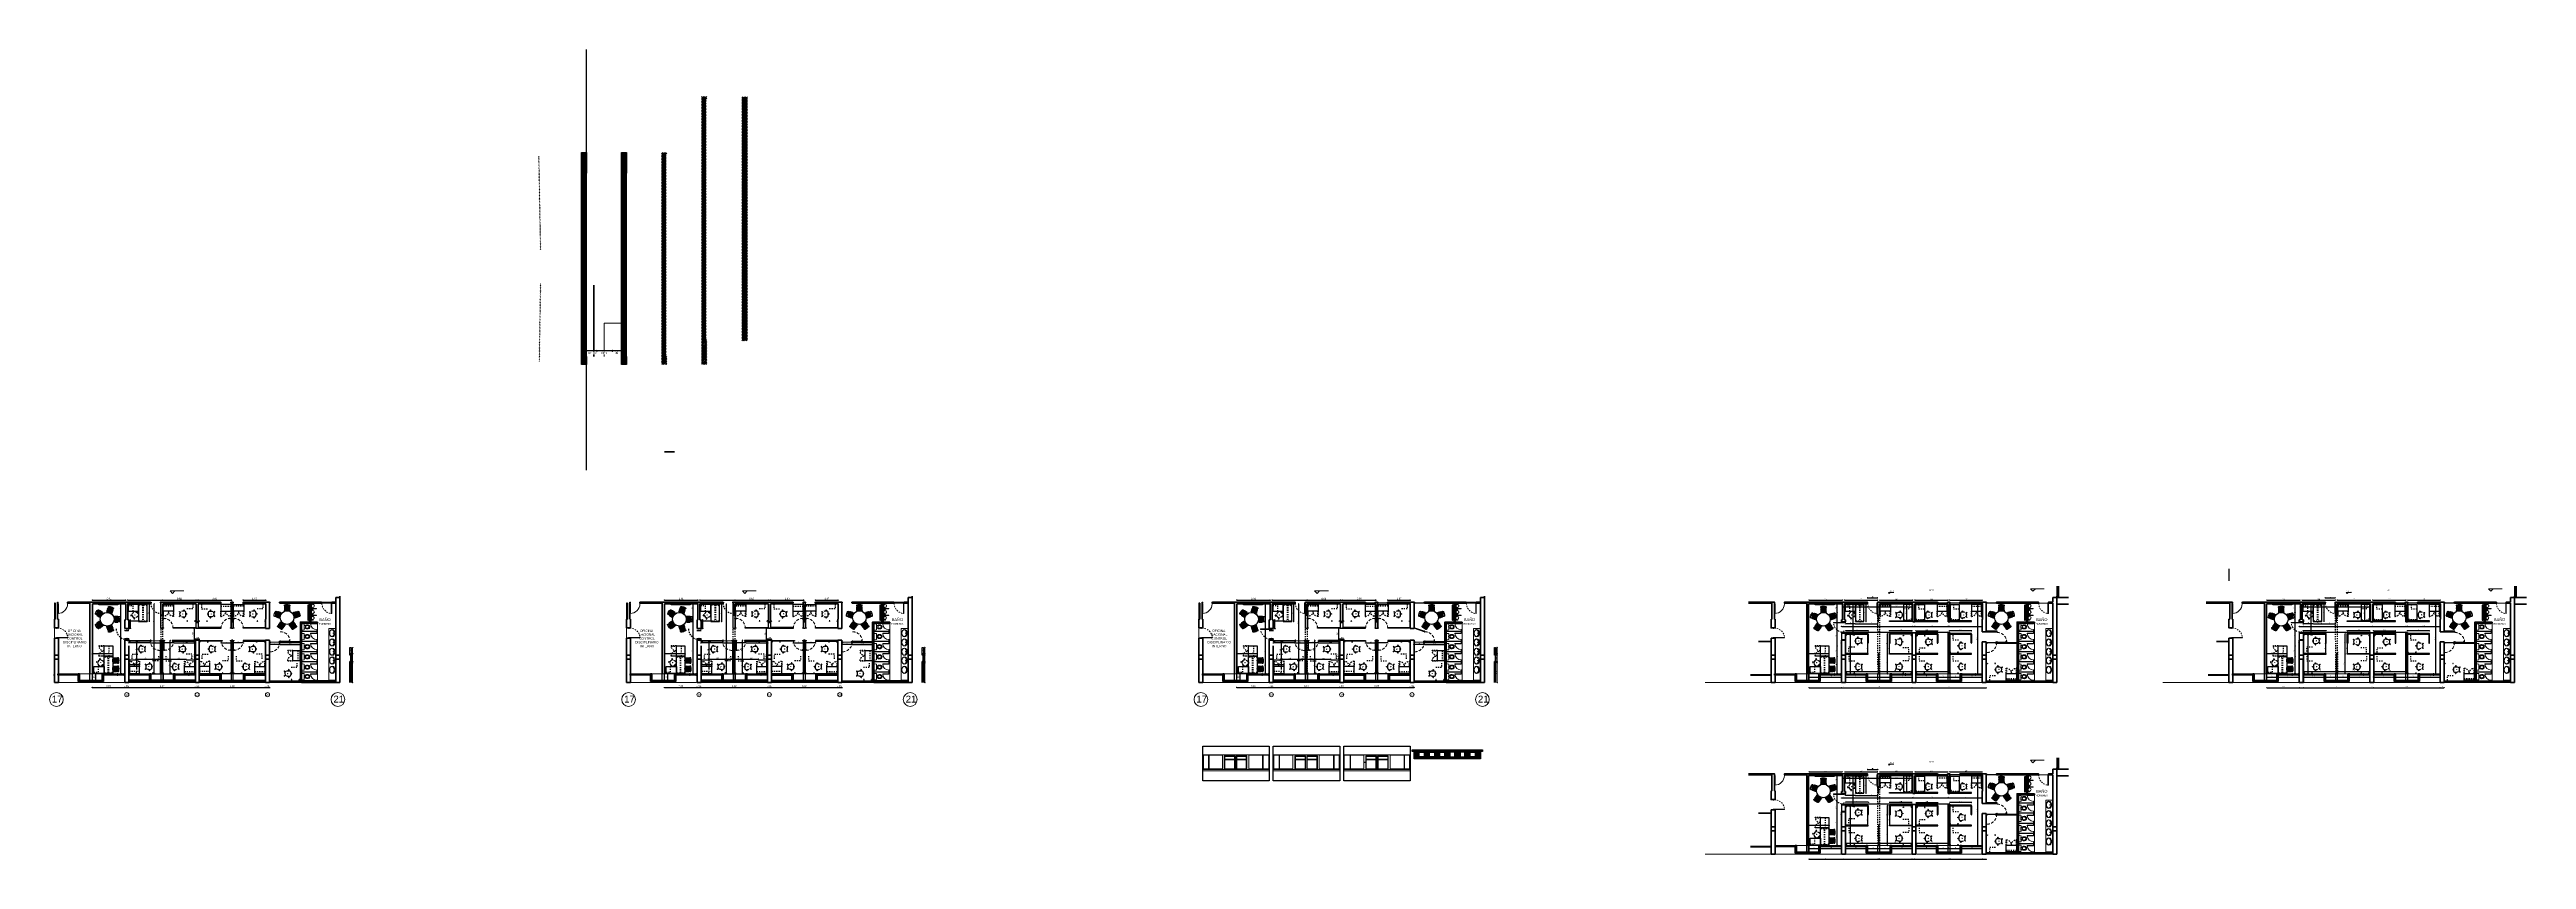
# Model space of a CAD drawing. Header units: millimetres. Extents: x -38 to 179, y -2 to 69.
import ezdxf

# ---------------------------------------------------------------- set-up
doc = ezdxf.new("R2010")
doc.units = ezdxf.units.MM
doc.linetypes.add('HIDDEN', pattern=[0.375, 0.25, -0.125])
doc.linetypes.add('HIDDEN2', pattern=[0.1875, 0.125, -0.0625])
doc.layers.get('0').update_dxf_attribs({"color": 255})
for name, color, linetype in [('-CANALETA AEREA', 255, 'Continuous'), ('0.00', 8, 'Continuous'), ('0.05', 6, 'Continuous'), ('A-PLAN 3', 3, 'Continuous'), ('A-PLAN6', 8, 'Continuous'), ('A_MOBILIARIO', 6, 'Continuous'), ('D_2o PLANO', 131, 'Continuous'), ('D_4o PLANO', 211, 'Continuous'), ('X_COTAS100', 6, 'Continuous'), ('X_COTAS200', 6, 'Continuous'), ('X_COTAS50', 6, 'Continuous')]:
    doc.layers.add(name, color=color, linetype=linetype)
for name, color, linetype, lineweight in [('0.20', 3, 'Continuous', 20), ('00-cotas 75', 197, 'Continuous', 0), ('00-Muros', 2, 'Continuous', 30), ('00-placas', 6, 'Continuous', 30), ('01 GRIS', 253, 'Continuous', 0), ('02 AZUL', 5, 'Continuous', 5), ('03 AMARILLO', 2, 'Continuous', 20), ('04 VERDE', 3, 'Continuous', 15), ('05 MAGENTA', 6, 'Continuous', 30), ('06 ROJO', 1, 'Continuous', 50), ('09 LETRA  EJES', 1, 'Continuous', 50), ('10 CIRCULO EJES', 5, 'Continuous', 15), ('12 COLUMNAS', 4, 'Continuous', 70), ('14 ANTEPECHO', 3, 'Continuous', 15), ('15 DIVISIONES LIVS', 3, 'Continuous', 15), ('A-PLAN5', 195, 'Continuous', 9), ('A_MUEBLES FIJOS', 6, 'Continuous', 5), ('NOMEN', 1, 'Continuous', 0)]:
    doc.layers.add(name, color=color, linetype=linetype, lineweight=lineweight)
doc.layers.add('00-achurado muros', color=7, linetype='Continuous', lineweight=0, true_color=0xa6a6a6)
doc.styles.add('ARIAL', font='GOTHIC.TTF')
doc.styles.get("Standard").update_dxf_attribs({"font": 'arial.ttf'})
doc.styles.add('UNAL PLANEACION', font='arial.ttf')
doc.dimstyles.new('100', dxfattribs={"dimtxt": 0.2, "dimasz": 0.1, "dimexe": 0.18, "dimexo": 0.0625, "dimgap": 0.08, "dimtad": 1, "dimzin": 4, "dimdsep": 46, "dimtxsty": 'ARIAL', "dimblk1": 'OBLIQUE', "dimblk2": 'OBLIQUE', "dimsah": 1, "dimcen": 0.09, "dimse1": 1, "dimse2": 1, "dimclrt": 256, "dimadec": 0, "dimazin": 0, "dimtfac": 1, "dimtix": 1, "dimtmove": 2, "dimatfit": 3, "dimldrblk": 'OBLIQUE', "dimfxl": 0.18, "dimtfill": 1, "dimtolj": 1, "dimtzin": 4, "dimarcsym": 0})
doc.dimstyles.new('COTAS 100', dxfattribs={"dimscale": 100, "dimtxt": 0.0015, "dimasz": 0.00025, "dimexe": 0, "dimexo": 0.00025, "dimgap": 0.0005, "dimtad": 1, "dimzin": 4, "dimdsep": 46, "dimtxsty": 'UNAL PLANEACION', "dimblk": 'DIMBLK', "dimcen": 1, "dimse1": 1, "dimse2": 1, "dimclrd": 8, "dimclre": 8, "dimclrt": 256, "dimadec": 0, "dimazin": 1, "dimtfac": 1, "dimtix": 1, "dimtmove": 2, "dimatfit": 0, "dimldrblk": 'INDICE', "dimfxl": 1, "dimtolj": 1, "dimtzin": 0, "dimarcsym": 0})
doc.dimstyles.new('COTAS 50', dxfattribs={"dimscale": 50, "dimtxt": 0.0015, "dimasz": 0.00025, "dimexe": 0, "dimexo": 0.00025, "dimgap": 0.001, "dimtad": 1, "dimzin": 4, "dimdsep": 46, "dimtxsty": 'UNAL PLANEACION', "dimblk": 'DIMBLK', "dimcen": 1, "dimse1": 1, "dimse2": 1, "dimclrd": 8, "dimclre": 8, "dimclrt": 256, "dimadec": 0, "dimazin": 1, "dimtfac": 1, "dimtix": 1, "dimtmove": 2, "dimatfit": 0, "dimldrblk": 'INDICE', "dimfxl": 1, "dimtolj": 1, "dimtzin": 0, "dimarcsym": 0})
doc.dimstyles.new('COTAS 75', dxfattribs={"dimscale": 75, "dimtxt": 0.0015, "dimasz": 0.00025, "dimexe": 0, "dimexo": 0.00025, "dimgap": 0.001, "dimtad": 1, "dimzin": 4, "dimdsep": 46, "dimtxsty": 'UNAL PLANEACION', "dimblk": 'DIMBLK', "dimcen": 1, "dimse1": 1, "dimse2": 1, "dimclrd": 8, "dimclre": 8, "dimclrt": 256, "dimadec": 0, "dimazin": 1, "dimtfac": 1, "dimtix": 1, "dimtmove": 2, "dimatfit": 0, "dimldrblk": 'INDICE', "dimfxl": 1, "dimtolj": 1, "dimtzin": 0, "dimarcsym": 0})

# ---------------------------------------------------------------- blocks, each defined once
blk = doc.blocks.new('PT90M15')
for points in [[(0, 0), (0.05, 0), (0.05, 0.06), (0.02, 0.06), (0.02, 0.1), (0, 0.1)], [(0.9, 0), (0.85, 0), (0.85, 0.06), (0.88, 0.06), (0.88, 0.1), (0.9, 0.1)]]:
    blk.add_lwpolyline(points)
blk.add_lwpolyline([(0.02, 0.1), (0.02, 1), (0.06, 1), (0.06, 0.1)], close=True)
at = {"color": 252, "linetype": 'HIDDEN', "ltscale": 0.5}
blk.add_arc((-0.02, 0.11), 0.894, 359.542, 87.1849, dxfattribs=at)
blk = doc.blocks.new('DIMBLK')
for q in [(-1, 0), (0, 1), (1, 0), (0, -1)]:
    blk.add_line((0, 0), q)
blk.add_circle((0, 0), 0.5)
blk = doc.blocks.new('*D117')
at = {"layer": 'Defpoints', "color": 0, "transparency": 16777216}
for p in [(29.34, 20.77), (31.31, 21.09), (31.31, 20.77)]:
    blk.add_point(p, dxfattribs=at)
at = {"layer": 'X_COTAS100', "color": 8, "lineweight": -2, "transparency": 16777216}
blk.add_line((29.37, 21.09), (31.29, 21.09), dxfattribs=at)
at = {"layer": 'X_COTAS100', "color": 8, "lineweight": -2, "transparency": 16777216, "xscale": 0.025, "yscale": 0.025, "zscale": 0.025, "rotation": 180}
blk.add_blockref('DIMBLK', (29.34, 21.09), dxfattribs=at)
at = {"layer": 'X_COTAS100', "color": 8, "lineweight": -2, "transparency": 16777216, "xscale": 0.025, "yscale": 0.025, "zscale": 0.025}
blk.add_blockref('DIMBLK', (31.31, 21.09), dxfattribs=at)
at = {"layer": 'X_COTAS100', "transparency": 16777216, "insert": (30.33, 21.22), "char_height": 0.15, "attachment_point": 5, "style": 'UNAL PLANEACION'}
blk.add_mtext('\\A1;1.97', dxfattribs=at)
blk = doc.blocks.new('INDICE')
blk.add_line((-0.2, 0), (-1.2, 0))
blk.add_lwpolyline([(-0.5, 0.9), (-0.4, 0.9), (0, 0), (-0.4, -0.9), (-0.5, -0.9), (-0.2, 0)], close=True)
blk = doc.blocks.new('*D118')
at = {"layer": 'Defpoints', "color": 0, "transparency": 16777216}
for p in [(28.31, 21.09), (25.41, 19.2), (28.31, 19.2)]:
    blk.add_point(p, dxfattribs=at)
at = {"layer": 'X_COTAS100', "color": 8, "lineweight": -2, "transparency": 16777216}
blk.add_line((25.43, 21.09), (28.28, 21.09), dxfattribs=at)
at = {"layer": 'X_COTAS100', "color": 8, "lineweight": -2, "transparency": 16777216, "xscale": 0.025, "yscale": 0.025, "zscale": 0.025, "rotation": 180}
blk.add_blockref('DIMBLK', (25.41, 21.09), dxfattribs=at)
at = {"layer": 'X_COTAS100', "color": 8, "lineweight": -2, "transparency": 16777216, "xscale": 0.025, "yscale": 0.025, "zscale": 0.025}
blk.add_blockref('DIMBLK', (28.31, 21.09), dxfattribs=at)
at = {"layer": 'X_COTAS100', "transparency": 16777216, "insert": (26.86, 21.22), "char_height": 0.15, "attachment_point": 5, "style": 'UNAL PLANEACION'}
blk.add_mtext('\\A1;2.90', dxfattribs=at)
blk = doc.blocks.new('*D119')
at = {"layer": 'Defpoints', "color": 0, "transparency": 16777216}
for p in [(25.16, 17.61), (25.07, 14.65), (25.16, 14.65)]:
    blk.add_point(p, dxfattribs=at)
at = {"layer": 'X_COTAS100', "color": 8, "lineweight": -2, "transparency": 16777216}
blk.add_line((25.07, 17.58), (25.07, 14.67), dxfattribs=at)
at = {"layer": 'X_COTAS100', "color": 8, "lineweight": -2, "transparency": 16777216, "xscale": 0.025, "yscale": 0.025, "zscale": 0.025}
for p, rotation in [((25.07, 17.61), 90), ((25.07, 14.65), 270)]:
    blk.add_blockref('DIMBLK', p, dxfattribs=dict(at, rotation=rotation))
at = {"layer": 'X_COTAS100', "transparency": 16777216, "insert": (24.94, 16.13), "char_height": 0.15, "attachment_point": 5, "rotation": 90, "style": 'UNAL PLANEACION'}
blk.add_mtext('\\A1;2.96', dxfattribs=at)
blk = doc.blocks.new('*D120')
at = {"layer": 'Defpoints', "color": 0, "transparency": 16777216}
for p in [(25.07, 18.6), (25.33, 18.6), (25.33, 17.61)]:
    blk.add_point(p, dxfattribs=at)
at = {"layer": 'X_COTAS100', "color": 8, "lineweight": -2, "transparency": 16777216}
blk.add_line((25.07, 17.63), (25.07, 18.58), dxfattribs=at)
at = {"layer": 'X_COTAS100', "color": 8, "lineweight": -2, "transparency": 16777216, "xscale": 0.025, "yscale": 0.025, "zscale": 0.025}
for p, rotation in [((25.07, 18.6), 90), ((25.07, 17.61), 270)]:
    blk.add_blockref('DIMBLK', p, dxfattribs=dict(at, rotation=rotation))
at = {"layer": 'X_COTAS100', "transparency": 16777216, "insert": (24.94, 18.1), "char_height": 0.15, "attachment_point": 5, "rotation": 90, "style": 'UNAL PLANEACION'}
blk.add_mtext('\\A1;1.00', dxfattribs=at)
blk = doc.blocks.new('*D121')
at = {"layer": 'Defpoints', "color": 0, "transparency": 16777216}
for p in [(25.16, 17.67), (25.16, 17.61), (25.49, 17.61)]:
    blk.add_point(p, dxfattribs=at)
at = {"layer": 'X_COTAS100', "color": 8, "lineweight": -2, "transparency": 16777216}
for p, q in [((25.14, 17.67), (25.11, 17.67)), ((25.49, 17.67), (25.16, 17.67)), ((25.52, 17.67), (25.54, 17.67))]:
    blk.add_line(p, q, dxfattribs=at)
at = {"layer": 'X_COTAS100', "color": 8, "lineweight": -2, "transparency": 16777216, "xscale": 0.025, "yscale": 0.025, "zscale": 0.025}
blk.add_blockref('DIMBLK', (25.16, 17.67), dxfattribs=at)
at = {"layer": 'X_COTAS100', "color": 8, "lineweight": -2, "transparency": 16777216, "xscale": 0.025, "yscale": 0.025, "zscale": 0.025, "rotation": 180}
blk.add_blockref('DIMBLK', (25.49, 17.67), dxfattribs=at)
at = {"layer": 'X_COTAS100', "transparency": 16777216, "insert": (25.33, 17.79), "char_height": 0.15, "attachment_point": 5, "style": 'UNAL PLANEACION'}
blk.add_mtext('\\A1;.33', dxfattribs=at)
blk = doc.blocks.new('*D122')
at = {"layer": 'Defpoints', "color": 0, "transparency": 16777216}
for p in [(25.22, 19.2), (25.22, 19.11), (25.41, 19.2)]:
    blk.add_point(p, dxfattribs=at)
at = {"layer": 'X_COTAS100', "color": 8, "lineweight": -2, "transparency": 16777216}
for p, q in [((25.2, 19.11), (25.17, 19.11)), ((25.41, 19.11), (25.22, 19.11)), ((25.43, 19.11), (25.46, 19.11))]:
    blk.add_line(p, q, dxfattribs=at)
at = {"layer": 'X_COTAS100', "color": 8, "lineweight": -2, "transparency": 16777216, "xscale": 0.025, "yscale": 0.025, "zscale": 0.025}
blk.add_blockref('DIMBLK', (25.22, 19.11), dxfattribs=at)
at = {"layer": 'X_COTAS100', "color": 8, "lineweight": -2, "transparency": 16777216, "xscale": 0.025, "yscale": 0.025, "zscale": 0.025, "rotation": 180}
blk.add_blockref('DIMBLK', (25.41, 19.11), dxfattribs=at)
at = {"layer": 'X_COTAS100', "transparency": 16777216, "insert": (25.32, 19.24), "char_height": 0.15, "attachment_point": 5, "style": 'UNAL PLANEACION'}
blk.add_mtext('\\A1;.19', dxfattribs=at)
blk = doc.blocks.new('*D73')
at = {"layer": 'Defpoints', "color": 0, "transparency": 16777216}
for p in [(22.31, 20.77), (25.22, 21.09), (25.22, 20.77)]:
    blk.add_point(p, dxfattribs=at)
at = {"layer": 'X_COTAS100', "color": 8, "lineweight": -2, "transparency": 16777216}
blk.add_line((22.33, 21.09), (25.2, 21.09), dxfattribs=at)
at = {"layer": 'X_COTAS100', "color": 8, "lineweight": -2, "transparency": 16777216, "xscale": 0.025, "yscale": 0.025, "zscale": 0.025, "rotation": 180}
blk.add_blockref('DIMBLK', (22.31, 21.09), dxfattribs=at)
at = {"layer": 'X_COTAS100', "color": 8, "lineweight": -2, "transparency": 16777216, "xscale": 0.025, "yscale": 0.025, "zscale": 0.025}
blk.add_blockref('DIMBLK', (25.22, 21.09), dxfattribs=at)
at = {"layer": 'X_COTAS100', "transparency": 16777216, "insert": (23.76, 21.22), "char_height": 0.15, "attachment_point": 5, "style": 'UNAL PLANEACION'}
blk.add_mtext('\\A1;2.92', dxfattribs=at)
blk = doc.blocks.new('*D74')
at = {"layer": 'Defpoints', "color": 0, "transparency": 16777216}
for p in [(19.07, 21.09), (16.16, 19.1), (19.07, 19.38)]:
    blk.add_point(p, dxfattribs=at)
at = {"layer": 'X_COTAS100', "color": 8, "lineweight": -2, "transparency": 16777216}
blk.add_line((16.18, 21.09), (19.05, 21.09), dxfattribs=at)
at = {"layer": 'X_COTAS100', "color": 8, "lineweight": -2, "transparency": 16777216, "xscale": 0.025, "yscale": 0.025, "zscale": 0.025, "rotation": 180}
blk.add_blockref('DIMBLK', (16.16, 21.09), dxfattribs=at)
at = {"layer": 'X_COTAS100', "color": 8, "lineweight": -2, "transparency": 16777216, "xscale": 0.025, "yscale": 0.025, "zscale": 0.025}
blk.add_blockref('DIMBLK', (19.07, 21.09), dxfattribs=at)
at = {"layer": 'X_COTAS100', "transparency": 16777216, "insert": (17.61, 21.22), "char_height": 0.15, "attachment_point": 5, "style": 'UNAL PLANEACION'}
blk.add_mtext('\\A1;2.91', dxfattribs=at)
blk = doc.blocks.new('*D123')
at = {"layer": 'Defpoints', "color": 0, "transparency": 16777216}
for p in [(19.25, 20.77), (28.28, 21.09), (28.28, 20.77)]:
    blk.add_point(p, dxfattribs=at)
at = {"layer": 'X_COTAS100', "color": 8, "lineweight": -2, "transparency": 16777216}
blk.add_line((19.28, 21.09), (28.25, 21.09), dxfattribs=at)
at = {"layer": 'X_COTAS100', "color": 8, "lineweight": -2, "transparency": 16777216, "xscale": 0.025, "yscale": 0.025, "zscale": 0.025, "rotation": 180}
blk.add_blockref('DIMBLK', (19.25, 21.09), dxfattribs=at)
at = {"layer": 'X_COTAS100', "color": 8, "lineweight": -2, "transparency": 16777216, "xscale": 0.025, "yscale": 0.025, "zscale": 0.025}
blk.add_blockref('DIMBLK', (28.28, 21.09), dxfattribs=at)
at = {"layer": 'X_COTAS100', "transparency": 16777216, "insert": (23.76, 21.22), "char_height": 0.15, "attachment_point": 5, "style": 'UNAL PLANEACION'}
blk.add_mtext('\\A1;9.03', dxfattribs=at)
blk = doc.blocks.new('*D75')
at = {"layer": 'Defpoints', "color": 0, "transparency": 16777216}
for p in [(19.34, 14.1), (25.16, 14.1), (25.16, 13.45)]:
    blk.add_point(p, dxfattribs=at)
at = {"layer": 'X_COTAS100', "color": 8, "lineweight": -2, "transparency": 16777216}
blk.add_line((19.37, 13.45), (25.14, 13.45), dxfattribs=at)
at = {"layer": 'X_COTAS100', "color": 8, "lineweight": -2, "transparency": 16777216, "xscale": 0.025, "yscale": 0.025, "zscale": 0.025, "rotation": 180}
blk.add_blockref('DIMBLK', (19.34, 13.45), dxfattribs=at)
at = {"layer": 'X_COTAS100', "color": 8, "lineweight": -2, "transparency": 16777216, "xscale": 0.025, "yscale": 0.025, "zscale": 0.025}
blk.add_blockref('DIMBLK', (25.16, 13.45), dxfattribs=at)
at = {"layer": 'X_COTAS100', "transparency": 16777216, "insert": (22.25, 13.57), "char_height": 0.15, "attachment_point": 5, "style": 'UNAL PLANEACION'}
blk.add_mtext('\\A1;5.82', dxfattribs=at)
blk = doc.blocks.new('*D76')
at = {"layer": 'Defpoints', "color": 0, "transparency": 16777216}
for p in [(25.16, 13.9), (25.49, 13.9), (25.49, 13.45)]:
    blk.add_point(p, dxfattribs=at)
at = {"layer": 'X_COTAS100', "color": 8, "lineweight": -2, "transparency": 16777216}
for p, q in [((25.14, 13.45), (25.11, 13.45)), ((25.16, 13.45), (25.49, 13.45)), ((25.52, 13.45), (25.54, 13.45))]:
    blk.add_line(p, q, dxfattribs=at)
at = {"layer": 'X_COTAS100', "color": 8, "lineweight": -2, "transparency": 16777216, "xscale": 0.025, "yscale": 0.025, "zscale": 0.025}
blk.add_blockref('DIMBLK', (25.16, 13.45), dxfattribs=at)
at = {"layer": 'X_COTAS100', "color": 8, "lineweight": -2, "transparency": 16777216, "xscale": 0.025, "yscale": 0.025, "zscale": 0.025, "rotation": 180}
blk.add_blockref('DIMBLK', (25.49, 13.45), dxfattribs=at)
at = {"layer": 'X_COTAS100', "transparency": 16777216, "insert": (25.33, 13.57), "char_height": 0.15, "attachment_point": 5, "style": 'UNAL PLANEACION'}
blk.add_mtext('\\A1;.33', dxfattribs=at)
blk = doc.blocks.new('*D77')
at = {"layer": 'Defpoints', "color": 0, "transparency": 16777216}
for p in [(25.49, 14.55), (31.29, 13.9), (31.29, 13.45)]:
    blk.add_point(p, dxfattribs=at)
at = {"layer": 'X_COTAS100', "color": 8, "lineweight": -2, "transparency": 16777216}
blk.add_line((25.52, 13.45), (31.27, 13.45), dxfattribs=at)
at = {"layer": 'X_COTAS100', "color": 8, "lineweight": -2, "transparency": 16777216, "xscale": 0.025, "yscale": 0.025, "zscale": 0.025, "rotation": 180}
blk.add_blockref('DIMBLK', (25.49, 13.45), dxfattribs=at)
at = {"layer": 'X_COTAS100', "color": 8, "lineweight": -2, "transparency": 16777216, "xscale": 0.025, "yscale": 0.025, "zscale": 0.025}
blk.add_blockref('DIMBLK', (31.29, 13.45), dxfattribs=at)
at = {"layer": 'X_COTAS100', "transparency": 16777216, "insert": (28.39, 13.57), "char_height": 0.15, "attachment_point": 5, "style": 'UNAL PLANEACION'}
blk.add_mtext('\\A1;5.80', dxfattribs=at)
blk = doc.blocks.new('*D78')
at = {"layer": 'Defpoints', "color": 0, "transparency": 16777216}
for p in [(16.16, 14.65), (18.99, 14.1), (18.99, 13.45)]:
    blk.add_point(p, dxfattribs=at)
at = {"layer": 'X_COTAS100', "color": 8, "lineweight": -2, "transparency": 16777216}
blk.add_line((16.18, 13.45), (18.97, 13.45), dxfattribs=at)
at = {"layer": 'X_COTAS100', "color": 8, "lineweight": -2, "transparency": 16777216, "xscale": 0.025, "yscale": 0.025, "zscale": 0.025, "rotation": 180}
blk.add_blockref('DIMBLK', (16.16, 13.45), dxfattribs=at)
at = {"layer": 'X_COTAS100', "color": 8, "lineweight": -2, "transparency": 16777216, "xscale": 0.025, "yscale": 0.025, "zscale": 0.025}
blk.add_blockref('DIMBLK', (18.99, 13.45), dxfattribs=at)
at = {"layer": 'X_COTAS100', "transparency": 16777216, "insert": (17.57, 13.57), "char_height": 0.15, "attachment_point": 5, "style": 'UNAL PLANEACION'}
blk.add_mtext('\\A1;2.83', dxfattribs=at)
blk = doc.blocks.new('*D79')
at = {"layer": 'Defpoints', "color": 0, "transparency": 16777216}
for p in [(18.99, 13.9), (19.34, 13.9), (19.34, 13.45)]:
    blk.add_point(p, dxfattribs=at)
at = {"layer": 'X_COTAS100', "color": 8, "lineweight": -2, "transparency": 16777216}
for p, q in [((18.97, 13.45), (18.94, 13.45)), ((18.99, 13.45), (19.34, 13.45)), ((19.37, 13.45), (19.39, 13.45))]:
    blk.add_line(p, q, dxfattribs=at)
at = {"layer": 'X_COTAS100', "color": 8, "lineweight": -2, "transparency": 16777216, "xscale": 0.025, "yscale": 0.025, "zscale": 0.025}
blk.add_blockref('DIMBLK', (18.99, 13.45), dxfattribs=at)
at = {"layer": 'X_COTAS100', "color": 8, "lineweight": -2, "transparency": 16777216, "xscale": 0.025, "yscale": 0.025, "zscale": 0.025, "rotation": 180}
blk.add_blockref('DIMBLK', (19.34, 13.45), dxfattribs=at)
at = {"layer": 'X_COTAS100', "transparency": 16777216, "insert": (19.17, 13.57), "char_height": 0.15, "attachment_point": 5, "style": 'UNAL PLANEACION'}
blk.add_mtext('\\A1;.35', dxfattribs=at)
blk = doc.blocks.new('*D82')
at = {"layer": 'Defpoints', "color": 0, "transparency": 16777216}
for p in [(31.29, 13.9), (31.64, 13.9), (31.64, 13.45)]:
    blk.add_point(p, dxfattribs=at)
at = {"layer": 'X_COTAS100', "color": 8, "lineweight": -2, "transparency": 16777216}
for p, q in [((31.27, 13.45), (31.24, 13.45)), ((31.29, 13.45), (31.64, 13.45)), ((31.67, 13.45), (31.69, 13.45))]:
    blk.add_line(p, q, dxfattribs=at)
at = {"layer": 'X_COTAS100', "color": 8, "lineweight": -2, "transparency": 16777216, "xscale": 0.025, "yscale": 0.025, "zscale": 0.025}
blk.add_blockref('DIMBLK', (31.29, 13.45), dxfattribs=at)
at = {"layer": 'X_COTAS100', "color": 8, "lineweight": -2, "transparency": 16777216, "xscale": 0.025, "yscale": 0.025, "zscale": 0.025, "rotation": 180}
blk.add_blockref('DIMBLK', (31.64, 13.45), dxfattribs=at)
at = {"layer": 'X_COTAS100', "transparency": 16777216, "insert": (31.47, 13.57), "char_height": 0.15, "attachment_point": 5, "style": 'UNAL PLANEACION'}
blk.add_mtext('\\A1;.35', dxfattribs=at)
blk = doc.blocks.new('*D124')
at = {"layer": 'Defpoints', "color": 0, "transparency": 16777216}
for p in [(19.34, 19.38), (19.34, 18.6), (19.49, 19.38)]:
    blk.add_point(p, dxfattribs=at)
at = {"layer": 'X_COTAS50', "color": 8, "lineweight": -2, "transparency": 16777216}
blk.add_line((19.49, 18.61), (19.49, 19.36), dxfattribs=at)
at = {"layer": 'X_COTAS50', "color": 8, "lineweight": -2, "transparency": 16777216, "xscale": 0.0125, "yscale": 0.0125, "zscale": 0.0125}
for p, rotation in [((19.49, 19.38), 90), ((19.49, 18.6), 270)]:
    blk.add_blockref('DIMBLK', p, dxfattribs=dict(at, rotation=rotation))
at = {"layer": 'X_COTAS50', "transparency": 16777216, "insert": (19.41, 18.99), "char_height": 0.075, "attachment_point": 5, "rotation": 90, "style": 'UNAL PLANEACION'}
blk.add_mtext('\\A1;.78', dxfattribs=at)
blk = doc.blocks.new('*D125')
at = {"layer": 'Defpoints', "color": 0, "transparency": 16777216}
for p in [(18.99, 18.6), (19.34, 18.44), (19.34, 18.44)]:
    blk.add_point(p, dxfattribs=at)
at = {"layer": 'X_COTAS50', "color": 8, "lineweight": -2, "transparency": 16777216}
blk.add_line((19, 18.44), (19.33, 18.44), dxfattribs=at)
at = {"layer": 'X_COTAS50', "color": 8, "lineweight": -2, "transparency": 16777216, "xscale": 0.0125, "yscale": 0.0125, "zscale": 0.0125, "rotation": 180}
blk.add_blockref('DIMBLK', (18.99, 18.44), dxfattribs=at)
at = {"layer": 'X_COTAS50', "color": 8, "lineweight": -2, "transparency": 16777216, "xscale": 0.0125, "yscale": 0.0125, "zscale": 0.0125}
blk.add_blockref('DIMBLK', (19.34, 18.44), dxfattribs=at)
at = {"layer": 'X_COTAS50', "transparency": 16777216, "insert": (19.17, 18.53), "char_height": 0.075, "attachment_point": 5, "style": 'UNAL PLANEACION'}
blk.add_mtext('\\A1;.35', dxfattribs=at)
blk = doc.blocks.new('*D126')
at = {"layer": 'Defpoints', "color": 0, "transparency": 16777216}
for p in [(18.99, 17.7), (18.99, 17.61), (19.34, 17.61)]:
    blk.add_point(p, dxfattribs=at)
at = {"layer": 'X_COTAS50', "color": 8, "lineweight": -2, "transparency": 16777216}
blk.add_line((19.33, 17.7), (19, 17.7), dxfattribs=at)
at = {"layer": 'X_COTAS50', "color": 8, "lineweight": -2, "transparency": 16777216, "xscale": 0.0125, "yscale": 0.0125, "zscale": 0.0125, "rotation": 180}
blk.add_blockref('DIMBLK', (18.99, 17.7), dxfattribs=at)
at = {"layer": 'X_COTAS50', "color": 8, "lineweight": -2, "transparency": 16777216, "xscale": 0.0125, "yscale": 0.0125, "zscale": 0.0125}
blk.add_blockref('DIMBLK', (19.34, 17.7), dxfattribs=at)
at = {"layer": 'X_COTAS50', "transparency": 16777216, "insert": (19.17, 17.79), "char_height": 0.075, "attachment_point": 5, "style": 'UNAL PLANEACION'}
blk.add_mtext('\\A1;.35', dxfattribs=at)
blk = doc.blocks.new('*D83')
at = {"layer": 'Defpoints', "color": 0, "transparency": 16777216}
for p in [(16.16, 14.65), (16.16, 14.1), (16.45, 14.65)]:
    blk.add_point(p, dxfattribs=at)
at = {"layer": 'X_COTAS100', "color": 8, "lineweight": -2, "transparency": 16777216}
blk.add_line((16.45, 14.12), (16.45, 14.62), dxfattribs=at)
at = {"layer": 'X_COTAS100', "color": 8, "lineweight": -2, "transparency": 16777216, "xscale": 0.025, "yscale": 0.025, "zscale": 0.025}
for p, rotation in [((16.45, 14.65), 90), ((16.45, 14.1), 270)]:
    blk.add_blockref('DIMBLK', p, dxfattribs=dict(at, rotation=rotation))
at = {"layer": 'X_COTAS100', "transparency": 16777216, "insert": (16.32, 14.37), "char_height": 0.15, "attachment_point": 5, "rotation": 90, "style": 'UNAL PLANEACION'}
blk.add_mtext('\\A1;.55', dxfattribs=at)
blk = doc.blocks.new('*U13')
at = {"layer": 'A_MOBILIARIO'}
blk.add_lwpolyline([(0, 0), (0.9, 0), (0.9, 0.75), (0, 0.75)], close=True, dxfattribs=at)
at = {"layer": 'A_MOBILIARIO', "linetype": 'HIDDEN', "ltscale": 0.1}
blk.add_lwpolyline([(0, 0.45), (0.9, 0.45)], dxfattribs=at)
at = {"layer": 'A_MOBILIARIO', "color": 252, "linetype": 'HIDDEN', "ltscale": 0.1}
for points in [[(0, 0), (0, -0.45), (0.018, -0.45), (0.018, 0)], [(0.9, 0), (0.9, -0.45), (0.882, -0.45), (0.882, 0)]]:
    blk.add_lwpolyline(points, close=True, dxfattribs=at)
at = {"layer": 'A_MOBILIARIO', "color": 252, "linetype": 'HIDDEN2'}
for centre, start, end in [((0, 0), 270, 0), ((0.9, 0), 180, 270)]:
    blk.add_arc(centre, 0.45, start, end, dxfattribs=at)
blk = doc.blocks.new('MB-SO-PM')
at = {"layer": 'A_MOBILIARIO'}
for points in [[(0.21, 0.11, -0.134915), (0.25, -0.17, -0.313815), (0.17, -0.26, -0.106624), (-0.17, -0.26, -0.313815), (-0.25, -0.18, -0.134915), (-0.21, 0.11)], [(0, 0.18, -0.001549), (0, 0.18, -0.001549)]]:
    blk.add_lwpolyline(points, format="xyb", dxfattribs=at)
at = {"layer": 'A_MOBILIARIO', "color": 252, "ltscale": 0.1}
for points in [[(-0.17, 0.27), (-0.2, 0.3), (-0.23, 0.28), (-0.19, 0.23)], [(-0.22, 0.29), (-0.19, 0.24)], [(-0.2, 0.3), (-0.18, 0.26)], [(0.19, 0.23), (0.23, 0.28), (0.2, 0.3), (0.17, 0.27)], [(0.2, 0.3), (0.18, 0.26)], [(0.22, 0.29), (0.19, 0.24)], [(-0.35, -0.1), (-0.28, -0.08)], [(-0.34, -0.12), (-0.27, -0.1)], [(-0.01, -0.36), (-0.01, -0.29)], [(0.01, -0.36), (0.01, -0.29)], [(0.34, -0.12), (0.27, -0.1)], [(0.35, -0.1), (0.28, -0.08)]]:
    blk.add_lwpolyline(points, dxfattribs=at)
at = {"layer": 'A_MOBILIARIO'}
for points in [[(0.01, 0), (-0.01, 0)], [(0, 0.01), (0, -0.01)]]:
    blk.add_lwpolyline(points, dxfattribs=at)
at = {"layer": 'A_MOBILIARIO', "color": 252, "ltscale": 0.1}
for points in [[(-0.34, -0.13), (-0.27, -0.11), (-0.28, -0.07), (-0.35, -0.1)], [(0.02, -0.36), (0.02, -0.29), (-0.02, -0.29), (-0.02, -0.36)], [(0.35, -0.09), (0.28, -0.07), (0.27, -0.11), (0.34, -0.13)]]:
    blk.add_lwpolyline(points, close=True, dxfattribs=at)
for points in [[(-0.25, -0.09), (-0.29, -0.1, -1.057066), (-0.29, -0.09), (-0.25, -0.07)], [(0.01, -0.28), (0.01, -0.31, -1.057066), (-0.01, -0.31), (-0.01, -0.28)], [(0.25, -0.07), (0.29, -0.09, -1.057066), (0.29, -0.1), (0.25, -0.09)]]:
    blk.add_lwpolyline(points, format="xyb", dxfattribs=at)
blk.add_arc((0, -0.08), 0.327, 51.6831, 128.4484, dxfattribs=at)
blk = doc.blocks.new('MB-SI-CT')
h = blk.add_hatch()
h.set_pattern_fill('ANSI31', color=252, scale=0.0075)
edge = h.paths.add_edge_path()
edge.add_arc((0, 0.13), 0.311, 41.3044, 138.6956, ccw=False)
edge.add_arc((0.23, 0.33), 0.0103, 0, 41.3044, ccw=False)
edge.add_line((0.24, 0.33), (0.24, 0.07))
edge.add_arc((0.23, 0.07), 0.0103, -61.5917, 0, ccw=False)
edge.add_arc((0, 0.49), 0.485, 241.5917, 298.4083, ccw=False)
edge.add_arc((-0.23, 0.07), 0.0103, 180, 241.5917, ccw=False)
edge.add_line((-0.24, 0.07), (-0.24, 0.33))
edge.add_arc((-0.23, 0.33), 0.0103, 138.6956, 180, ccw=False)
at = {"layer": 'A_MOBILIARIO', "color": 252}
for p, q in [((-0.23, 0.06), (-0.24, 0.03)), ((-0.21, 0.05), (-0.21, 0.02)), ((0.2, 0.37), (0.2, 0.42)), ((0.21, 0.05), (0.21, 0.02)), ((0.23, 0.06), (0.24, 0.03))]:
    blk.add_line(p, q, dxfattribs=at)
at = {"layer": 'A_MOBILIARIO'}
blk.add_line((0.2, 0.37), (0.2, 0.4), dxfattribs=at)
blk.add_lwpolyline([(-0.23, 0.34, -0.452522), (0.23, 0.34, -0.182201), (0.24, 0.33), (0.24, 0.07, -0.275407), (0.23, 0.06, -0.253116), (-0.23, 0.06, -0.275407), (-0.24, 0.07), (-0.24, 0.33, -0.182201)], format="xyb", close=True, dxfattribs=at)
blk.add_lwpolyline([(-0.23, 0.5, 0.247322), (-0.23, 0.49), (-0.23, 0.47, 0.081502), (-0.23, 0.43, 0.224036), (-0.22, 0.42, 0.08102), (-0.19, 0.42, 0.050946), (-0.12, 0.43, -0.052412), (-0.01, 0.45, -0.014862), (0.01, 0.45, -0.052412), (0.12, 0.43, 0.050946), (0.19, 0.42, 0.08102), (0.22, 0.42, 0.224036), (0.23, 0.43, 0.081502), (0.23, 0.47), (0.23, 0.49, 0.247322), (0.23, 0.5, 0.032977), (0.2, 0.52, 0.07399), (0, 0.55, 0.07399), (-0.2, 0.52, 0.032977), (-0.23, 0.5)], format="xyb", dxfattribs=at)
at = {"layer": 'A_MOBILIARIO', "color": 252}
for points in [[(-0.2, 0.42), (-0.2, 0.37)], [(-0.17, 0.42), (-0.17, 0.39)], [(0.17, 0.42), (0.17, 0.39)], [(0.2, 0.42), (0.2, 0.37)]]:
    blk.add_lwpolyline(points, dxfattribs=at)
for centre, start, end in [((-0.23, 0.02), 162.7298, 342.7298), ((0.23, 0.02), 197.2702, 17.2702)]:
    blk.add_arc(centre, 0.0149, start, end, dxfattribs=at)
blk = doc.blocks.new('MB-ETL-150x165')
at = {"layer": 'A_MOBILIARIO'}
for points in [[(0.75, 0), (0.75, 1.5), (0, 1.5), (0, 0)], [(0.75, 0), (1.65, 0), (1.65, 0.6), (0.75, 0.6)]]:
    blk.add_lwpolyline(points, close=True, dxfattribs=at)
at = {"layer": 'A_MOBILIARIO', "color": 252, "linetype": 'HIDDEN2', "ltscale": 0.1}
for points in [[(0, 1.5), (0.05, 1.45)], [(0, 1.45), (0.05, 1.5)], [(0, 1.45), (0.05, 1.45)], [(0, 0.05), (0.05, 0.05)], [(0, 0), (0.05, 0.05)], [(0, 0.05), (0.05, 0)], [(0.05, 1.5), (0.05, 1.45)], [(0.05, 0), (0.05, 0.05)], [(0.7, 1.5), (0.7, 1.45)], [(0.75, 1.5), (0.7, 1.45)], [(0.75, 1.45), (0.7, 1.5)], [(0.7, 1.45), (0.75, 1.45)], [(0.7, 0), (0.7, 0.05)], [(0.75, 0), (0.7, 0.05)], [(0.75, 0.05), (0.7, 0)], [(0.7, 0.05), (0.75, 0.05)]]:
    blk.add_lwpolyline(points, dxfattribs=at)
at = {"layer": 'A_MOBILIARIO', "color": 252, "linetype": 'HIDDEN2', "ltscale": 0.25}
for points in [[(0.7, 1.45), (0.05, 1.45)], [(0.7, 0.05), (0.05, 0.05)], [(0.35, 0.05), (0.35, 1.45)], [(0.4, 0.05), (0.4, 1.45)], [(1.65, 0.1), (1.25, 0.1), (1.25, 0.6)]]:
    blk.add_lwpolyline(points, dxfattribs=at)
at = {"layer": 'A_MOBILIARIO', "color": 252, "linetype": 'HIDDEN', "ltscale": 0.25}
blk.add_circle((0.05, 0.11), 0.025, dxfattribs=at)
blk = doc.blocks.new('MB-MA-120')
at = {"layer": 'A_MOBILIARIO', "color": 4}
blk.add_circle((0, 0), 0.6, dxfattribs=at)
blk = doc.blocks.new('*D84')
at = {"layer": 'Defpoints', "color": 0, "transparency": 16777216}
for p in [(17.19, 16.39), (17.19, 16.2), (17.94, 14.7)]:
    blk.add_point(p, dxfattribs=at)
at = {"layer": 'X_COTAS50', "color": 8, "lineweight": -2, "transparency": 16777216}
blk.add_line((17.93, 16.39), (17.2, 16.39), dxfattribs=at)
at = {"layer": 'X_COTAS50', "color": 8, "lineweight": -2, "transparency": 16777216, "xscale": 0.0125, "yscale": 0.0125, "zscale": 0.0125, "rotation": 180}
blk.add_blockref('DIMBLK', (17.19, 16.39), dxfattribs=at)
at = {"layer": 'X_COTAS50', "color": 8, "lineweight": -2, "transparency": 16777216, "xscale": 0.0125, "yscale": 0.0125, "zscale": 0.0125}
blk.add_blockref('DIMBLK', (17.94, 16.39), dxfattribs=at)
at = {"layer": 'X_COTAS50', "transparency": 16777216, "insert": (17.56, 16.48), "char_height": 0.075, "attachment_point": 5, "style": 'UNAL PLANEACION'}
blk.add_mtext('\\A1;.75', dxfattribs=at)
blk = doc.blocks.new('*D85')
at = {"layer": 'Defpoints', "color": 0, "transparency": 16777216}
for p in [(16.16, 16.39), (16.16, 16.29), (17.19, 16.2)]:
    blk.add_point(p, dxfattribs=at)
at = {"layer": 'X_COTAS50', "color": 8, "lineweight": -2, "transparency": 16777216}
blk.add_line((17.18, 16.39), (16.17, 16.39), dxfattribs=at)
at = {"layer": 'X_COTAS50', "color": 8, "lineweight": -2, "transparency": 16777216, "xscale": 0.0125, "yscale": 0.0125, "zscale": 0.0125, "rotation": 180}
blk.add_blockref('DIMBLK', (16.16, 16.39), dxfattribs=at)
at = {"layer": 'X_COTAS50', "color": 8, "lineweight": -2, "transparency": 16777216, "xscale": 0.0125, "yscale": 0.0125, "zscale": 0.0125}
blk.add_blockref('DIMBLK', (17.19, 16.39), dxfattribs=at)
at = {"layer": 'X_COTAS50', "transparency": 16777216, "insert": (16.67, 16.48), "char_height": 0.075, "attachment_point": 5, "style": 'UNAL PLANEACION'}
blk.add_mtext('\\A1;1.03', dxfattribs=at)
blk = doc.blocks.new('*D86')
at = {"layer": 'Defpoints', "color": 0, "transparency": 16777216}
for p in [(17.94, 16.2), (18.66, 16.2), (17.94, 14.7)]:
    blk.add_point(p, dxfattribs=at)
at = {"layer": 'X_COTAS50', "color": 8, "lineweight": -2, "transparency": 16777216}
blk.add_line((18.66, 14.71), (18.66, 16.18), dxfattribs=at)
at = {"layer": 'X_COTAS50', "color": 8, "lineweight": -2, "transparency": 16777216, "xscale": 0.0125, "yscale": 0.0125, "zscale": 0.0125}
for p, rotation in [((18.66, 16.2), 90), ((18.66, 14.7), 270)]:
    blk.add_blockref('DIMBLK', p, dxfattribs=dict(at, rotation=rotation))
at = {"layer": 'X_COTAS50', "transparency": 16777216, "insert": (18.57, 15.45), "char_height": 0.075, "attachment_point": 5, "rotation": 90, "style": 'UNAL PLANEACION'}
blk.add_mtext('\\A1;1.50', dxfattribs=at)
blk = doc.blocks.new('*D87')
at = {"layer": 'Defpoints', "color": 0, "transparency": 16777216}
for p in [(17.94, 17.1), (17.94, 16.2), (18.66, 17.1)]:
    blk.add_point(p, dxfattribs=at)
at = {"layer": 'X_COTAS50', "color": 8, "lineweight": -2, "transparency": 16777216}
blk.add_line((18.66, 16.21), (18.66, 17.08), dxfattribs=at)
at = {"layer": 'X_COTAS50', "color": 8, "lineweight": -2, "transparency": 16777216, "xscale": 0.0125, "yscale": 0.0125, "zscale": 0.0125}
for p, rotation in [((18.66, 17.1), 90), ((18.66, 16.2), 270)]:
    blk.add_blockref('DIMBLK', p, dxfattribs=dict(at, rotation=rotation))
at = {"layer": 'X_COTAS50', "transparency": 16777216, "insert": (18.57, 16.65), "char_height": 0.075, "attachment_point": 5, "rotation": 90, "style": 'UNAL PLANEACION'}
blk.add_mtext('\\A1;.90', dxfattribs=at)
blk = doc.blocks.new('*D88')
at = {"layer": 'Defpoints', "color": 0, "transparency": 16777216}
for p in [(17.45, 18.82), (18.66, 18.82), (17.94, 17.1)]:
    blk.add_point(p, dxfattribs=at)
at = {"layer": 'X_COTAS50', "color": 8, "lineweight": -2, "transparency": 16777216}
blk.add_line((18.66, 17.11), (18.66, 18.81), dxfattribs=at)
at = {"layer": 'X_COTAS50', "color": 8, "lineweight": -2, "transparency": 16777216, "xscale": 0.0125, "yscale": 0.0125, "zscale": 0.0125}
for p, rotation in [((18.66, 18.82), 90), ((18.66, 17.1), 270)]:
    blk.add_blockref('DIMBLK', p, dxfattribs=dict(at, rotation=rotation))
at = {"layer": 'X_COTAS50', "transparency": 16777216, "insert": (18.57, 17.96), "char_height": 0.075, "attachment_point": 5, "rotation": 90, "style": 'UNAL PLANEACION'}
blk.add_mtext('\\A1;1.73', dxfattribs=at)
blk = doc.blocks.new('*D89')
at = {"layer": 'Defpoints', "color": 0, "transparency": 16777216}
for p in [(17.45, 20.02), (18.66, 20.02), (17.45, 18.82)]:
    blk.add_point(p, dxfattribs=at)
at = {"layer": 'X_COTAS50', "color": 8, "lineweight": -2, "transparency": 16777216}
blk.add_line((18.66, 18.83), (18.66, 20.01), dxfattribs=at)
at = {"layer": 'X_COTAS50', "color": 8, "lineweight": -2, "transparency": 16777216, "xscale": 0.0125, "yscale": 0.0125, "zscale": 0.0125}
for p, rotation in [((18.66, 20.02), 90), ((18.66, 18.82), 270)]:
    blk.add_blockref('DIMBLK', p, dxfattribs=dict(at, rotation=rotation))
at = {"layer": 'X_COTAS50', "transparency": 16777216, "insert": (18.57, 19.42), "char_height": 0.075, "attachment_point": 5, "rotation": 90, "style": 'UNAL PLANEACION'}
blk.add_mtext('\\A1;1.20', dxfattribs=at)
blk = doc.blocks.new('*D90')
at = {"layer": 'Defpoints', "color": 0, "transparency": 16777216}
for p in [(16.14, 20.77), (17.45, 20.02), (18.66, 20.77)]:
    blk.add_point(p, dxfattribs=at)
at = {"layer": 'X_COTAS50', "color": 8, "lineweight": -2, "transparency": 16777216}
blk.add_line((18.66, 20.03), (18.66, 20.76), dxfattribs=at)
at = {"layer": 'X_COTAS50', "color": 8, "lineweight": -2, "transparency": 16777216, "xscale": 0.0125, "yscale": 0.0125, "zscale": 0.0125}
for p, rotation in [((18.66, 20.77), 90), ((18.66, 20.02), 270)]:
    blk.add_blockref('DIMBLK', p, dxfattribs=dict(at, rotation=rotation))
at = {"layer": 'X_COTAS50', "transparency": 16777216, "insert": (18.57, 20.4), "char_height": 0.075, "attachment_point": 5, "rotation": 90, "style": 'UNAL PLANEACION'}
blk.add_mtext('\\A1;.75', dxfattribs=at)
blk = doc.blocks.new('*D91')
at = {"layer": 'Defpoints', "color": 0, "transparency": 16777216}
for p in [(20.2, 19.48), (20.95, 19.48), (20.95, 19.27)]:
    blk.add_point(p, dxfattribs=at)
at = {"layer": 'X_COTAS50', "color": 8, "lineweight": -2, "transparency": 16777216}
blk.add_line((20.21, 19.27), (20.94, 19.27), dxfattribs=at)
at = {"layer": 'X_COTAS50', "color": 8, "lineweight": -2, "transparency": 16777216, "xscale": 0.0125, "yscale": 0.0125, "zscale": 0.0125, "rotation": 180}
blk.add_blockref('DIMBLK', (20.2, 19.27), dxfattribs=at)
at = {"layer": 'X_COTAS50', "color": 8, "lineweight": -2, "transparency": 16777216, "xscale": 0.0125, "yscale": 0.0125, "zscale": 0.0125}
blk.add_blockref('DIMBLK', (20.95, 19.27), dxfattribs=at)
at = {"layer": 'X_COTAS50', "transparency": 16777216, "insert": (20.58, 19.36), "char_height": 0.075, "attachment_point": 5, "style": 'UNAL PLANEACION'}
blk.add_mtext('\\A1;.75', dxfattribs=at)
blk = doc.blocks.new('*D92')
at = {"layer": 'Defpoints', "color": 0, "transparency": 16777216}
for p in [(20.95, 20.72), (20.95, 19.22), (21.12, 19.22)]:
    blk.add_point(p, dxfattribs=at)
at = {"layer": 'X_COTAS50', "color": 8, "lineweight": -2, "transparency": 16777216}
blk.add_line((21.12, 20.71), (21.12, 19.23), dxfattribs=at)
at = {"layer": 'X_COTAS50', "color": 8, "lineweight": -2, "transparency": 16777216, "xscale": 0.0125, "yscale": 0.0125, "zscale": 0.0125}
for p, rotation in [((21.12, 20.72), 90), ((21.12, 19.22), 270)]:
    blk.add_blockref('DIMBLK', p, dxfattribs=dict(at, rotation=rotation))
at = {"layer": 'X_COTAS50', "transparency": 16777216, "insert": (21.03, 19.97), "char_height": 0.075, "attachment_point": 5, "rotation": 90, "style": 'UNAL PLANEACION'}
blk.add_mtext('\\A1;1.50', dxfattribs=at)
blk = doc.blocks.new('*D93')
at = {"layer": 'Defpoints', "color": 0, "transparency": 16777216}
for p in [(19.34, 19.48), (20.2, 19.48), (19.34, 19.27)]:
    blk.add_point(p, dxfattribs=at)
at = {"layer": 'X_COTAS50', "color": 8, "lineweight": -2, "transparency": 16777216}
blk.add_line((20.19, 19.27), (19.35, 19.27), dxfattribs=at)
at = {"layer": 'X_COTAS50', "color": 8, "lineweight": -2, "transparency": 16777216, "xscale": 0.0125, "yscale": 0.0125, "zscale": 0.0125, "rotation": 180}
blk.add_blockref('DIMBLK', (19.34, 19.27), dxfattribs=at)
at = {"layer": 'X_COTAS50', "color": 8, "lineweight": -2, "transparency": 16777216, "xscale": 0.0125, "yscale": 0.0125, "zscale": 0.0125}
blk.add_blockref('DIMBLK', (20.2, 19.27), dxfattribs=at)
at = {"layer": 'X_COTAS50', "transparency": 16777216, "insert": (19.77, 19.36), "char_height": 0.075, "attachment_point": 5, "style": 'UNAL PLANEACION'}
blk.add_mtext('\\A1;.86', dxfattribs=at)
blk = doc.blocks.new('MB-ET-150x75')
at = {"layer": 'A_MOBILIARIO', "color": 252, "linetype": 'HIDDEN2', "ltscale": 0.25}
blk.add_lwpolyline([(0, 0.5), (0.4, 0.5), (0.4, 0)], dxfattribs=at)
at = {"layer": 'A_MOBILIARIO', "color": 9, "linetype": 'HIDDEN2', "ltscale": 0.1, "true_color": 0xc7c8ca}
for points in [[(1.45, 0.75), (1.45, 0.7)], [(1.5, 0.75), (1.45, 0.7)], [(1.45, 0.75), (1.5, 0.7)], [(1.5, 0.7), (1.45, 0.7)], [(1.45, 0.05), (1.45, 0)], [(1.5, 0.05), (1.45, 0.05)], [(1.5, 0), (1.45, 0.05)], [(1.45, 0), (1.5, 0.05)]]:
    blk.add_lwpolyline(points, dxfattribs=at)
blk = doc.blocks.new('*U12')
at = {"layer": 'A_MOBILIARIO'}
blk.add_lwpolyline([(0, 0), (0.9, 0), (0.9, 0.6), (0, 0.6)], close=True, dxfattribs=at)
at = {"layer": 'A_MOBILIARIO', "linetype": 'HIDDEN', "ltscale": 0.1}
blk.add_lwpolyline([(0, 0.45), (0.9, 0.45)], dxfattribs=at)
at = {"layer": 'A_MOBILIARIO', "color": 252, "linetype": 'HIDDEN', "ltscale": 0.1}
for points in [[(0, 0), (0, -0.45), (0.018, -0.45), (0.018, 0)], [(0.9, 0), (0.9, -0.45), (0.882, -0.45), (0.882, 0)]]:
    blk.add_lwpolyline(points, close=True, dxfattribs=at)
at = {"layer": 'A_MOBILIARIO', "color": 252, "linetype": 'HIDDEN2'}
for centre, start, end in [((0, 0), 270, 0), ((0.9, 0), 180, 270)]:
    blk.add_arc(centre, 0.45, start, end, dxfattribs=at)
blk = doc.blocks.new('*D94')
at = {"layer": 'Defpoints', "color": 0, "transparency": 16777216}
for p in [(22.33, 15.74), (23.08, 15.94), (23.08, 15.74)]:
    blk.add_point(p, dxfattribs=at)
at = {"layer": 'X_COTAS50', "color": 8, "lineweight": -2, "transparency": 16777216}
blk.add_line((22.34, 15.94), (23.06, 15.94), dxfattribs=at)
at = {"layer": 'X_COTAS50', "color": 8, "lineweight": -2, "transparency": 16777216, "xscale": 0.0125, "yscale": 0.0125, "zscale": 0.0125, "rotation": 180}
blk.add_blockref('DIMBLK', (22.33, 15.94), dxfattribs=at)
at = {"layer": 'X_COTAS50', "color": 8, "lineweight": -2, "transparency": 16777216, "xscale": 0.0125, "yscale": 0.0125, "zscale": 0.0125}
blk.add_blockref('DIMBLK', (23.08, 15.94), dxfattribs=at)
at = {"layer": 'X_COTAS50', "transparency": 16777216, "insert": (22.7, 16.03), "char_height": 0.075, "attachment_point": 5, "style": 'UNAL PLANEACION'}
blk.add_mtext('\\A1;.75', dxfattribs=at)
blk = doc.blocks.new('*D95')
at = {"layer": 'Defpoints', "color": 0, "transparency": 16777216}
for p in [(23.08, 15.74), (24.36, 16.02), (24.36, 15.94)]:
    blk.add_point(p, dxfattribs=at)
at = {"layer": 'X_COTAS50', "color": 8, "lineweight": -2, "transparency": 16777216}
blk.add_line((23.09, 15.94), (24.35, 15.94), dxfattribs=at)
at = {"layer": 'X_COTAS50', "color": 8, "lineweight": -2, "transparency": 16777216, "xscale": 0.0125, "yscale": 0.0125, "zscale": 0.0125, "rotation": 180}
blk.add_blockref('DIMBLK', (23.08, 15.94), dxfattribs=at)
at = {"layer": 'X_COTAS50', "color": 8, "lineweight": -2, "transparency": 16777216, "xscale": 0.0125, "yscale": 0.0125, "zscale": 0.0125}
blk.add_blockref('DIMBLK', (24.36, 15.94), dxfattribs=at)
at = {"layer": 'X_COTAS50', "transparency": 16777216, "insert": (23.72, 16.03), "char_height": 0.075, "attachment_point": 5, "style": 'UNAL PLANEACION'}
blk.add_mtext('\\A1;1.29', dxfattribs=at)
blk = doc.blocks.new('*D96')
at = {"layer": 'Defpoints', "color": 0, "transparency": 16777216}
for p in [(24.36, 15.97), (25.11, 15.97), (25.11, 15.89)]:
    blk.add_point(p, dxfattribs=at)
at = {"layer": 'X_COTAS50', "color": 8, "lineweight": -2, "transparency": 16777216}
blk.add_line((24.37, 15.89), (25.1, 15.89), dxfattribs=at)
at = {"layer": 'X_COTAS50', "color": 8, "lineweight": -2, "transparency": 16777216, "xscale": 0.0125, "yscale": 0.0125, "zscale": 0.0125, "rotation": 180}
blk.add_blockref('DIMBLK', (24.36, 15.89), dxfattribs=at)
at = {"layer": 'X_COTAS50', "color": 8, "lineweight": -2, "transparency": 16777216, "xscale": 0.0125, "yscale": 0.0125, "zscale": 0.0125}
blk.add_blockref('DIMBLK', (25.11, 15.89), dxfattribs=at)
at = {"layer": 'X_COTAS50', "transparency": 16777216, "insert": (24.74, 15.98), "char_height": 0.075, "attachment_point": 5, "style": 'UNAL PLANEACION'}
blk.add_mtext('\\A1;.75', dxfattribs=at)
blk = doc.blocks.new('*D97')
at = {"layer": 'Defpoints', "color": 0, "transparency": 16777216}
for p in [(22.96, 16.2), (23.08, 16.2), (23.08, 14.7)]:
    blk.add_point(p, dxfattribs=at)
at = {"layer": 'X_COTAS50', "color": 8, "lineweight": -2, "transparency": 16777216}
blk.add_line((22.96, 14.71), (22.96, 16.18), dxfattribs=at)
at = {"layer": 'X_COTAS50', "color": 8, "lineweight": -2, "transparency": 16777216, "xscale": 0.0125, "yscale": 0.0125, "zscale": 0.0125}
for p, rotation in [((22.96, 16.2), 90), ((22.96, 14.7), 270)]:
    blk.add_blockref('DIMBLK', p, dxfattribs=dict(at, rotation=rotation))
at = {"layer": 'X_COTAS50', "transparency": 16777216, "insert": (22.87, 15.45), "char_height": 0.075, "attachment_point": 5, "rotation": 90, "style": 'UNAL PLANEACION'}
blk.add_mtext('\\A1;1.50', dxfattribs=at)
blk = doc.blocks.new('*D98')
at = {"layer": 'Defpoints', "color": 0, "transparency": 16777216}
for p in [(22.96, 17.59), (23.28, 17.59), (23.08, 15.74)]:
    blk.add_point(p, dxfattribs=at)
at = {"layer": 'X_COTAS50', "color": 8, "lineweight": -2, "transparency": 16777216}
blk.add_line((22.96, 15.75), (22.96, 17.58), dxfattribs=at)
at = {"layer": 'X_COTAS50', "color": 8, "lineweight": -2, "transparency": 16777216, "xscale": 0.0125, "yscale": 0.0125, "zscale": 0.0125}
for p, rotation in [((22.96, 17.59), 90), ((22.96, 15.74), 270)]:
    blk.add_blockref('DIMBLK', p, dxfattribs=dict(at, rotation=rotation))
at = {"layer": 'X_COTAS50', "transparency": 16777216, "insert": (22.87, 16.67), "char_height": 0.075, "attachment_point": 5, "rotation": 90, "style": 'UNAL PLANEACION'}
blk.add_mtext('\\A1;1.85', dxfattribs=at)
blk = doc.blocks.new('*D99')
at = {"layer": 'Defpoints', "color": 0, "transparency": 16777216}
for p in [(20.14, 17.47), (20.03, 15.97), (20.14, 15.97)]:
    blk.add_point(p, dxfattribs=at)
at = {"layer": 'X_COTAS50', "color": 8, "lineweight": -2, "transparency": 16777216}
blk.add_line((20.03, 17.45), (20.03, 15.98), dxfattribs=at)
at = {"layer": 'X_COTAS50', "color": 8, "lineweight": -2, "transparency": 16777216, "xscale": 0.0125, "yscale": 0.0125, "zscale": 0.0125}
for p, rotation in [((20.03, 17.47), 90), ((20.03, 15.97), 270)]:
    blk.add_blockref('DIMBLK', p, dxfattribs=dict(at, rotation=rotation))
at = {"layer": 'X_COTAS50', "transparency": 16777216, "insert": (19.94, 16.72), "char_height": 0.075, "attachment_point": 5, "rotation": 90, "style": 'UNAL PLANEACION'}
blk.add_mtext('\\A1;1.50', dxfattribs=at)
blk = doc.blocks.new('*D100')
at = {"layer": 'Defpoints', "color": 0, "transparency": 16777216}
for p in [(20.03, 15.3), (20.14, 16.47), (20.29, 15.3)]:
    blk.add_point(p, dxfattribs=at)
at = {"layer": 'X_COTAS50', "color": 8, "lineweight": -2, "transparency": 16777216}
blk.add_line((20.03, 16.46), (20.03, 15.31), dxfattribs=at)
at = {"layer": 'X_COTAS50', "color": 8, "lineweight": -2, "transparency": 16777216, "xscale": 0.0125, "yscale": 0.0125, "zscale": 0.0125}
for p, rotation in [((20.03, 16.47), 90), ((20.03, 15.3), 270)]:
    blk.add_blockref('DIMBLK', p, dxfattribs=dict(at, rotation=rotation))
at = {"layer": 'X_COTAS50', "transparency": 16777216, "insert": (19.94, 15.88), "char_height": 0.075, "attachment_point": 5, "rotation": 90, "style": 'UNAL PLANEACION'}
blk.add_mtext('\\A1;1.18', dxfattribs=at)
blk = doc.blocks.new('*D101')
at = {"layer": 'Defpoints', "color": 0, "transparency": 16777216}
for p in [(20.29, 15.3), (20.03, 14.7), (20.29, 14.7)]:
    blk.add_point(p, dxfattribs=at)
at = {"layer": 'X_COTAS50', "color": 8, "lineweight": -2, "transparency": 16777216}
for p, q in [((20.03, 15.28), (20.03, 15.04)), ((20.03, 14.71), (20.03, 14.81))]:
    blk.add_line(p, q, dxfattribs=at)
at = {"layer": 'X_COTAS50', "color": 8, "lineweight": -2, "transparency": 16777216, "xscale": 0.0125, "yscale": 0.0125, "zscale": 0.0125}
for p, rotation in [((20.03, 15.3), 90), ((20.03, 14.7), 270)]:
    blk.add_blockref('DIMBLK', p, dxfattribs=dict(at, rotation=rotation))
at = {"layer": 'X_COTAS50', "transparency": 16777216, "insert": (20.03, 14.93), "char_height": 0.075, "attachment_point": 5, "rotation": 90, "style": 'UNAL PLANEACION'}
blk.add_mtext('\\A1;.60', dxfattribs=at)
blk = doc.blocks.new('*D102')
at = {"layer": 'Defpoints', "color": 0, "transparency": 16777216}
for p in [(21.43, 16.2), (21.57, 16.2), (21.43, 14.7)]:
    blk.add_point(p, dxfattribs=at)
at = {"layer": 'X_COTAS50', "color": 8, "lineweight": -2, "transparency": 16777216}
blk.add_line((21.57, 14.71), (21.57, 16.18), dxfattribs=at)
at = {"layer": 'X_COTAS50', "color": 8, "lineweight": -2, "transparency": 16777216, "xscale": 0.0125, "yscale": 0.0125, "zscale": 0.0125}
for p, rotation in [((21.57, 16.2), 90), ((21.57, 14.7), 270)]:
    blk.add_blockref('DIMBLK', p, dxfattribs=dict(at, rotation=rotation))
at = {"layer": 'X_COTAS50', "transparency": 16777216, "insert": (21.49, 15.45), "char_height": 0.075, "attachment_point": 5, "rotation": 90, "style": 'UNAL PLANEACION'}
blk.add_mtext('\\A1;1.50', dxfattribs=at)
blk = doc.blocks.new('*D103')
at = {"layer": 'Defpoints', "color": 0, "transparency": 16777216}
for p in [(21.21, 17.54), (21.57, 17.54), (21.43, 16.2)]:
    blk.add_point(p, dxfattribs=at)
at = {"layer": 'X_COTAS50', "color": 8, "lineweight": -2, "transparency": 16777216}
blk.add_line((21.57, 16.21), (21.57, 17.53), dxfattribs=at)
at = {"layer": 'X_COTAS50', "color": 8, "lineweight": -2, "transparency": 16777216, "xscale": 0.0125, "yscale": 0.0125, "zscale": 0.0125}
for p, rotation in [((21.57, 17.54), 90), ((21.57, 16.2), 270)]:
    blk.add_blockref('DIMBLK', p, dxfattribs=dict(at, rotation=rotation))
at = {"layer": 'X_COTAS50', "transparency": 16777216, "insert": (21.49, 16.87), "char_height": 0.075, "attachment_point": 5, "rotation": 90, "style": 'UNAL PLANEACION'}
blk.add_mtext('\\A1;1.35', dxfattribs=at)
blk = doc.blocks.new('*D104')
at = {"layer": 'Defpoints', "color": 0, "transparency": 16777216}
for p in [(21.26, 20.77), (21.57, 20.77), (21.21, 17.56)]:
    blk.add_point(p, dxfattribs=at)
at = {"layer": 'X_COTAS50', "color": 8, "lineweight": -2, "transparency": 16777216}
blk.add_line((21.57, 17.57), (21.57, 20.76), dxfattribs=at)
at = {"layer": 'X_COTAS50', "color": 8, "lineweight": -2, "transparency": 16777216, "xscale": 0.0125, "yscale": 0.0125, "zscale": 0.0125}
for p, rotation in [((21.57, 20.77), 90), ((21.57, 17.56), 270)]:
    blk.add_blockref('DIMBLK', p, dxfattribs=dict(at, rotation=rotation))
at = {"layer": 'X_COTAS50', "transparency": 16777216, "insert": (21.49, 19.16), "char_height": 0.075, "attachment_point": 5, "rotation": 90, "style": 'UNAL PLANEACION'}
blk.add_mtext('\\A1;3.22', dxfattribs=at)
blk = doc.blocks.new('*D105')
at = {"layer": 'Defpoints', "color": 0, "transparency": 16777216}
for p in [(19.39, 15.97), (20.14, 15.97), (20.14, 15.89)]:
    blk.add_point(p, dxfattribs=at)
at = {"layer": 'X_COTAS50', "color": 8, "lineweight": -2, "transparency": 16777216}
blk.add_line((19.4, 15.89), (20.13, 15.89), dxfattribs=at)
at = {"layer": 'X_COTAS50', "color": 8, "lineweight": -2, "transparency": 16777216, "xscale": 0.0125, "yscale": 0.0125, "zscale": 0.0125, "rotation": 180}
blk.add_blockref('DIMBLK', (19.39, 15.89), dxfattribs=at)
at = {"layer": 'X_COTAS50', "color": 8, "lineweight": -2, "transparency": 16777216, "xscale": 0.0125, "yscale": 0.0125, "zscale": 0.0125}
blk.add_blockref('DIMBLK', (20.14, 15.89), dxfattribs=at)
at = {"layer": 'X_COTAS50', "transparency": 16777216, "insert": (19.77, 15.98), "char_height": 0.075, "attachment_point": 5, "style": 'UNAL PLANEACION'}
blk.add_mtext('\\A1;.75', dxfattribs=at)
blk = doc.blocks.new('*D106')
at = {"layer": 'Defpoints', "color": 0, "transparency": 16777216}
for p in [(20.14, 16.02), (21.43, 15.94), (21.43, 15.74)]:
    blk.add_point(p, dxfattribs=at)
at = {"layer": 'X_COTAS50', "color": 8, "lineweight": -2, "transparency": 16777216}
blk.add_line((20.15, 15.94), (21.41, 15.94), dxfattribs=at)
at = {"layer": 'X_COTAS50', "color": 8, "lineweight": -2, "transparency": 16777216, "xscale": 0.0125, "yscale": 0.0125, "zscale": 0.0125, "rotation": 180}
blk.add_blockref('DIMBLK', (20.14, 15.94), dxfattribs=at)
at = {"layer": 'X_COTAS50', "color": 8, "lineweight": -2, "transparency": 16777216, "xscale": 0.0125, "yscale": 0.0125, "zscale": 0.0125}
blk.add_blockref('DIMBLK', (21.43, 15.94), dxfattribs=at)
at = {"layer": 'X_COTAS50', "transparency": 16777216, "insert": (20.78, 16.03), "char_height": 0.075, "attachment_point": 5, "style": 'UNAL PLANEACION'}
blk.add_mtext('\\A1;1.29', dxfattribs=at)
blk = doc.blocks.new('*D107')
at = {"layer": 'Defpoints', "color": 0, "transparency": 16777216}
for p in [(21.43, 15.74), (22.18, 15.94), (22.18, 15.74)]:
    blk.add_point(p, dxfattribs=at)
at = {"layer": 'X_COTAS50', "color": 8, "lineweight": -2, "transparency": 16777216}
blk.add_line((21.44, 15.94), (22.16, 15.94), dxfattribs=at)
at = {"layer": 'X_COTAS50', "color": 8, "lineweight": -2, "transparency": 16777216, "xscale": 0.0125, "yscale": 0.0125, "zscale": 0.0125, "rotation": 180}
blk.add_blockref('DIMBLK', (21.43, 15.94), dxfattribs=at)
at = {"layer": 'X_COTAS50', "color": 8, "lineweight": -2, "transparency": 16777216, "xscale": 0.0125, "yscale": 0.0125, "zscale": 0.0125}
blk.add_blockref('DIMBLK', (22.18, 15.94), dxfattribs=at)
at = {"layer": 'X_COTAS50', "transparency": 16777216, "insert": (21.8, 16.03), "char_height": 0.075, "attachment_point": 5, "style": 'UNAL PLANEACION'}
blk.add_mtext('\\A1;.75', dxfattribs=at)
blk = doc.blocks.new('*D108')
at = {"layer": 'Defpoints', "color": 0, "transparency": 16777216}
for p in [(19.39, 15.3), (20.29, 15.47), (20.29, 15.3)]:
    blk.add_point(p, dxfattribs=at)
at = {"layer": 'X_COTAS50', "color": 8, "lineweight": -2, "transparency": 16777216}
blk.add_line((19.4, 15.47), (20.28, 15.47), dxfattribs=at)
at = {"layer": 'X_COTAS50', "color": 8, "lineweight": -2, "transparency": 16777216, "xscale": 0.0125, "yscale": 0.0125, "zscale": 0.0125, "rotation": 180}
blk.add_blockref('DIMBLK', (19.39, 15.47), dxfattribs=at)
at = {"layer": 'X_COTAS50', "color": 8, "lineweight": -2, "transparency": 16777216, "xscale": 0.0125, "yscale": 0.0125, "zscale": 0.0125}
blk.add_blockref('DIMBLK', (20.29, 15.47), dxfattribs=at)
at = {"layer": 'X_COTAS50', "transparency": 16777216, "insert": (19.84, 15.56), "char_height": 0.075, "attachment_point": 5, "style": 'UNAL PLANEACION'}
blk.add_mtext('\\A1;.90', dxfattribs=at)
blk = doc.blocks.new('*D109')
at = {"layer": 'Defpoints', "color": 0, "transparency": 16777216}
for p in [(23.28, 17.57), (25.16, 17.51), (25.16, 17.35)]:
    blk.add_point(p, dxfattribs=at)
at = {"layer": 'X_COTAS50', "color": 8, "lineweight": -2, "transparency": 16777216}
blk.add_line((23.29, 17.35), (25.15, 17.35), dxfattribs=at)
at = {"layer": 'X_COTAS50', "color": 8, "lineweight": -2, "transparency": 16777216, "xscale": 0.0125, "yscale": 0.0125, "zscale": 0.0125, "rotation": 180}
blk.add_blockref('DIMBLK', (23.28, 17.35), dxfattribs=at)
at = {"layer": 'X_COTAS50', "color": 8, "lineweight": -2, "transparency": 16777216, "xscale": 0.0125, "yscale": 0.0125, "zscale": 0.0125}
blk.add_blockref('DIMBLK', (25.16, 17.35), dxfattribs=at)
at = {"layer": 'X_COTAS50', "transparency": 16777216, "insert": (24.22, 17.43), "char_height": 0.075, "attachment_point": 5, "style": 'UNAL PLANEACION'}
blk.add_mtext('\\A1;1.89', dxfattribs=at)
blk = doc.blocks.new('*D110')
at = {"layer": 'Defpoints', "color": 0, "transparency": 16777216}
for p in [(22.38, 17.52), (22.38, 17.35), (23.28, 17.54)]:
    blk.add_point(p, dxfattribs=at)
at = {"layer": 'X_COTAS50', "color": 8, "lineweight": -2, "transparency": 16777216}
blk.add_line((23.26, 17.35), (22.39, 17.35), dxfattribs=at)
at = {"layer": 'X_COTAS50', "color": 8, "lineweight": -2, "transparency": 16777216, "xscale": 0.0125, "yscale": 0.0125, "zscale": 0.0125, "rotation": 180}
blk.add_blockref('DIMBLK', (22.38, 17.35), dxfattribs=at)
at = {"layer": 'X_COTAS50', "color": 8, "lineweight": -2, "transparency": 16777216, "xscale": 0.0125, "yscale": 0.0125, "zscale": 0.0125}
blk.add_blockref('DIMBLK', (23.28, 17.35), dxfattribs=at)
at = {"layer": 'X_COTAS50', "transparency": 16777216, "insert": (22.83, 17.43), "char_height": 0.075, "attachment_point": 5, "style": 'UNAL PLANEACION'}
blk.add_mtext('\\A1;.90', dxfattribs=at)
blk = doc.blocks.new('*D111')
at = {"layer": 'Defpoints', "color": 0, "transparency": 16777216}
for p in [(19.34, 17.57), (19.34, 17.35), (21.21, 17.56)]:
    blk.add_point(p, dxfattribs=at)
at = {"layer": 'X_COTAS50', "color": 8, "lineweight": -2, "transparency": 16777216}
blk.add_line((21.19, 17.35), (19.35, 17.35), dxfattribs=at)
at = {"layer": 'X_COTAS50', "color": 8, "lineweight": -2, "transparency": 16777216, "xscale": 0.0125, "yscale": 0.0125, "zscale": 0.0125, "rotation": 180}
blk.add_blockref('DIMBLK', (19.34, 17.35), dxfattribs=at)
at = {"layer": 'X_COTAS50', "color": 8, "lineweight": -2, "transparency": 16777216, "xscale": 0.0125, "yscale": 0.0125, "zscale": 0.0125}
blk.add_blockref('DIMBLK', (21.21, 17.35), dxfattribs=at)
at = {"layer": 'X_COTAS50', "transparency": 16777216, "insert": (20.27, 17.43), "char_height": 0.075, "attachment_point": 5, "style": 'UNAL PLANEACION'}
blk.add_mtext('\\A1;1.87', dxfattribs=at)
blk = doc.blocks.new('*D112')
at = {"layer": 'Defpoints', "color": 0, "transparency": 16777216}
for p in [(22.11, 17.48), (22.09, 14.65), (22.25, 14.65)]:
    blk.add_point(p, dxfattribs=at)
at = {"layer": 'X_COTAS50', "color": 8, "lineweight": -2, "transparency": 16777216}
blk.add_line((22.09, 17.47), (22.09, 14.66), dxfattribs=at)
at = {"layer": 'X_COTAS50', "color": 8, "lineweight": -2, "transparency": 16777216, "xscale": 0.0125, "yscale": 0.0125, "zscale": 0.0125}
for p, rotation in [((22.09, 17.48), 90), ((22.09, 14.65), 270)]:
    blk.add_blockref('DIMBLK', p, dxfattribs=dict(at, rotation=rotation))
at = {"layer": 'X_COTAS50', "transparency": 16777216, "insert": (22, 16.06), "char_height": 0.075, "attachment_point": 5, "rotation": 90, "style": 'UNAL PLANEACION'}
blk.add_mtext('\\A1;2.84', dxfattribs=at)
blk = doc.blocks.new('*D113')
at = {"layer": 'Defpoints', "color": 0, "transparency": 16777216}
for p in [(22.11, 17.57), (22.38, 17.57), (22.38, 17.35)]:
    blk.add_point(p, dxfattribs=at)
at = {"layer": 'X_COTAS50', "color": 8, "lineweight": -2, "transparency": 16777216}
blk.add_line((22.12, 17.35), (22.36, 17.35), dxfattribs=at)
at = {"layer": 'X_COTAS50', "color": 8, "lineweight": -2, "transparency": 16777216, "xscale": 0.0125, "yscale": 0.0125, "zscale": 0.0125, "rotation": 180}
blk.add_blockref('DIMBLK', (22.11, 17.35), dxfattribs=at)
at = {"layer": 'X_COTAS50', "color": 8, "lineweight": -2, "transparency": 16777216, "xscale": 0.0125, "yscale": 0.0125, "zscale": 0.0125}
blk.add_blockref('DIMBLK', (22.38, 17.35), dxfattribs=at)
at = {"layer": 'X_COTAS50', "transparency": 16777216, "insert": (22.24, 17.43), "char_height": 0.075, "attachment_point": 5, "style": 'UNAL PLANEACION'}
blk.add_mtext('\\A1;.27', dxfattribs=at)
blk = doc.blocks.new('*D114')
at = {"layer": 'Defpoints', "color": 0, "transparency": 16777216}
for p in [(21.21, 17.51), (22.11, 17.6), (22.11, 17.35)]:
    blk.add_point(p, dxfattribs=at)
at = {"layer": 'X_COTAS50', "color": 8, "lineweight": -2, "transparency": 16777216}
blk.add_line((21.22, 17.35), (22.1, 17.35), dxfattribs=at)
at = {"layer": 'X_COTAS50', "color": 8, "lineweight": -2, "transparency": 16777216, "xscale": 0.0125, "yscale": 0.0125, "zscale": 0.0125, "rotation": 180}
blk.add_blockref('DIMBLK', (21.21, 17.35), dxfattribs=at)
at = {"layer": 'X_COTAS50', "color": 8, "lineweight": -2, "transparency": 16777216, "xscale": 0.0125, "yscale": 0.0125, "zscale": 0.0125}
blk.add_blockref('DIMBLK', (22.11, 17.35), dxfattribs=at)
at = {"layer": 'X_COTAS50', "transparency": 16777216, "insert": (21.66, 17.43), "char_height": 0.075, "attachment_point": 5, "style": 'UNAL PLANEACION'}
blk.add_mtext('\\A1;.90', dxfattribs=at)
blk = doc.blocks.new('PUERTA VIDRIO BISAGRA PIVOTANTE SIN POZO')
at = {"true_color": 0xc7c8ca, "transparency": 33554687}
h = blk.add_hatch(color=9, dxfattribs=at)
h.dxf.hatch_style = 1
h.paths.add_polyline_path([(98304.51, 103158.25), (98304.51, 103157.36), (98304.51, 103157.36), (98304.52, 103157.36), (98304.52, 103157.36), (98304.52, 103158.25), (98304.52, 103158.25), (98304.51, 103158.25)])
at = {"color": 136, "linetype": 'ByBlock'}
for p, q in [((98304.5, 103158.23), (98304.5, 103158.23)), ((98304.5, 103158.23), (98304.51, 103158.23)), ((98304.5, 103158.16), (98304.5, 103158.23)), ((98304.5, 103158.23), (98304.5, 103158.23)), ((98304.5, 103158.23), (98304.51, 103158.23)), ((98304.5, 103158.16), (98304.5, 103158.23)), ((98304.51, 103158.16), (98304.5, 103158.16)), ((98304.5, 103158.16), (98304.5, 103158.16)), ((98304.51, 103158.16), (98304.5, 103158.16)), ((98304.5, 103158.16), (98304.5, 103158.16)), ((98304.51, 103158.23), (98304.51, 103158.16)), ((98304.51, 103158.23), (98304.51, 103158.23)), ((98304.51, 103158.23), (98304.51, 103158.16)), ((98304.51, 103158.16), (98304.51, 103158.16)), ((98304.52, 103158.23), (98304.52, 103158.23)), ((98304.53, 103158.23), (98304.52, 103158.23)), ((98304.52, 103158.23), (98304.52, 103158.16)), ((98304.52, 103158.23), (98304.52, 103158.23)), ((98304.53, 103158.23), (98304.52, 103158.23)), ((98304.52, 103158.23), (98304.52, 103158.16)), ((98304.52, 103158.16), (98304.52, 103158.16)), ((98304.52, 103158.16), (98304.53, 103158.16)), ((98304.52, 103158.16), (98304.52, 103158.16)), ((98304.52, 103158.16), (98304.53, 103158.16)), ((98304.53, 103158.23), (98304.53, 103158.23)), ((98304.53, 103158.16), (98304.53, 103158.23)), ((98304.53, 103158.23), (98304.53, 103158.23)), ((98304.53, 103158.16), (98304.53, 103158.23)), ((98304.53, 103158.16), (98304.53, 103158.16)), ((98304.53, 103158.16), (98304.53, 103158.16))]:
    blk.add_line(p, q, dxfattribs=at)
at = {"color": 0, "linetype": 'ByBlock'}
for points in [[(98304.5, 103157.42), (98304.44, 103157.42)], [(98304.5, 103157.4), (98304.45, 103157.4)], [(98304.53, 103157.42), (98304.59, 103157.42)], [(98304.53, 103157.4), (98304.59, 103157.4)]]:
    blk.add_lwpolyline(points, dxfattribs=at)
at = {"color": 136, "linetype": 'ByBlock'}
blk.add_lwpolyline([(98304.55, 103158.22), (98304.55, 103158.18), (98304.47, 103158.18), (98304.47, 103158.22)], close=True, dxfattribs=at)
at = {"color": 0, "linetype": 'ByBlock'}
for points in [[(98304.51, 103157.36), (98304.5, 103157.36), (98304.5, 103157.38), (98304.5, 103157.38), (98304.5, 103157.43), (98304.5, 103157.43), (98304.5, 103157.46), (98304.51, 103157.46), (98304.51, 103157.37)], [(98304.51, 103158.25), (98304.51, 103157.36), (98304.51, 103157.36), (98304.52, 103157.36), (98304.52, 103157.36), (98304.52, 103158.25), (98304.52, 103158.25), (98304.51, 103158.25)], [(98304.52, 103157.36), (98304.53, 103157.36), (98304.53, 103157.38), (98304.53, 103157.38), (98304.53, 103157.43), (98304.53, 103157.43), (98304.53, 103157.46), (98304.52, 103157.46), (98304.52, 103157.37)]]:
    blk.add_lwpolyline(points, close=True, dxfattribs=at)
for centre in [(98304.44, 103157.41), (98304.59, 103157.41)]:
    blk.add_circle(centre, 0.0115, dxfattribs=at)
at = {"color": 136, "linetype": 'ByBlock'}
blk.add_circle((98304.52, 103158.2), 0.01, dxfattribs=at)
at = {"color": 8, "linetype": 'HIDDEN'}
blk.add_arc((98304.52, 103158.2), 0.846, 180, 270.3097, dxfattribs=at)
blk = doc.blocks.new('PUERTA VIDRIO ABI')
at = {"true_color": 0xc7c8ca, "transparency": 33554687}
h = blk.add_hatch(color=9, dxfattribs=at)
h.dxf.hatch_style = 1
h.paths.add_polyline_path([(98280.31, 103097.75), (98280.31, 103096.85), (98280.31, 103096.85), (98280.32, 103096.85), (98280.32, 103096.85), (98280.32, 103097.75), (98280.32, 103097.75), (98280.31, 103097.75)])
at = {"color": 136, "linetype": 'ByBlock'}
for p, q in [((98280.3, 103097.72), (98280.31, 103097.72)), ((98280.3, 103097.66), (98280.3, 103097.72)), ((98280.3, 103097.72), (98280.31, 103097.72)), ((98280.3, 103097.66), (98280.3, 103097.72)), ((98280.31, 103097.65), (98280.3, 103097.66)), ((98280.31, 103097.65), (98280.3, 103097.66)), ((98280.31, 103097.72), (98280.31, 103097.72)), ((98280.31, 103097.72), (98280.31, 103097.65)), ((98280.31, 103097.72), (98280.31, 103097.72)), ((98280.31, 103097.72), (98280.31, 103097.72)), ((98280.31, 103097.72), (98280.31, 103097.65)), ((98280.31, 103097.66), (98280.31, 103097.66)), ((98280.31, 103097.65), (98280.31, 103097.65)), ((98280.31, 103097.65), (98280.31, 103097.65)), ((98280.32, 103097.72), (98280.32, 103097.72)), ((98280.33, 103097.72), (98280.32, 103097.72)), ((98280.32, 103097.72), (98280.32, 103097.65)), ((98280.32, 103097.72), (98280.32, 103097.72)), ((98280.33, 103097.72), (98280.32, 103097.72)), ((98280.32, 103097.72), (98280.32, 103097.65)), ((98280.32, 103097.66), (98280.32, 103097.66)), ((98280.32, 103097.66), (98280.32, 103097.66)), ((98280.32, 103097.65), (98280.33, 103097.65)), ((98280.32, 103097.65), (98280.33, 103097.65)), ((98280.33, 103097.72), (98280.33, 103097.72)), ((98280.33, 103097.66), (98280.33, 103097.72)), ((98280.33, 103097.72), (98280.33, 103097.72)), ((98280.33, 103097.66), (98280.33, 103097.72)), ((98280.33, 103097.65), (98280.33, 103097.66)), ((98280.33, 103097.65), (98280.33, 103097.66))]:
    blk.add_line(p, q, dxfattribs=at)
at = {"color": 0, "linetype": 'ByBlock'}
for points in [[(98280.3, 103096.91), (98280.25, 103096.91)], [(98280.3, 103096.89), (98280.25, 103096.89)], [(98280.33, 103096.91), (98280.39, 103096.91)], [(98280.33, 103096.89), (98280.39, 103096.89)]]:
    blk.add_lwpolyline(points, dxfattribs=at)
at = {"color": 136, "linetype": 'ByBlock'}
blk.add_lwpolyline([(98280.29, 103097.68), (98280.29, 103097.71), (98280.37, 103097.71), (98280.37, 103097.68)], close=True, dxfattribs=at)
at = {"color": 0, "linetype": 'ByBlock'}
for points in [[(98280.31, 103096.85), (98280.3, 103096.85), (98280.3, 103096.88), (98280.3, 103096.88), (98280.3, 103096.92), (98280.3, 103096.92), (98280.3, 103096.95), (98280.31, 103096.95), (98280.31, 103096.87)], [(98280.31, 103097.75), (98280.31, 103096.85), (98280.31, 103096.85), (98280.32, 103096.85), (98280.32, 103096.85), (98280.32, 103097.75), (98280.32, 103097.75), (98280.31, 103097.75)], [(98280.33, 103096.85), (98280.33, 103096.85), (98280.33, 103096.88), (98280.33, 103096.88), (98280.33, 103096.92), (98280.33, 103096.92), (98280.33, 103096.95), (98280.33, 103096.95), (98280.33, 103096.87)]]:
    blk.add_lwpolyline(points, close=True, dxfattribs=at)
for centre in [(98280.24, 103096.9), (98280.39, 103096.9)]:
    blk.add_circle(centre, 0.0115, dxfattribs=at)
at = {"color": 136, "linetype": 'ByBlock'}
blk.add_circle((98280.32, 103097.7), 0.01, dxfattribs=at)
at = {"color": 8, "linetype": 'HIDDEN'}
blk.add_arc((98280.32, 103097.7), 0.846, 270, 0.3097, dxfattribs=at)
blk = doc.blocks.new('Perfil divisiones vidrio')
blk.add_lwpolyline([(0, 0.03), (0, 0.03), (0, 0), (0.05, 0), (0.05, 0), (0.05, 0), (0.02, 0), (0.02, 0.03), (0.02, 0.03), (0.02, 0.03), (0.02, 0), (0, 0), (0, 0.03)], close=True)
blk = doc.blocks.new('*U17')
at = {"layer": '0.00'}
blk.add_lwpolyline([(0.1, 0.02), (0.02, 0.02), (0.02, 0.25), (0.1, 0.25)], close=True, dxfattribs=at)
at = {"layer": '0.20'}
blk.add_lwpolyline([(0.12, 0), (0, 0), (0, 0.27), (0.12, 0.27)], close=True, dxfattribs=at)
blk = doc.blocks.new('*D80')
at = {"layer": 'Defpoints', "color": 0, "transparency": 16777216}
for p in [(27.41, 17.54), (28.31, 17.52), (28.31, 17.35)]:
    blk.add_point(p, dxfattribs=at)
at = {"layer": 'X_COTAS50', "color": 8, "lineweight": -2, "transparency": 16777216}
blk.add_line((27.42, 17.35), (28.3, 17.35), dxfattribs=at)
at = {"layer": 'X_COTAS50', "color": 8, "lineweight": -2, "transparency": 16777216, "xscale": 0.0125, "yscale": 0.0125, "zscale": 0.0125, "rotation": 180}
blk.add_blockref('DIMBLK', (27.41, 17.35), dxfattribs=at)
at = {"layer": 'X_COTAS50', "color": 8, "lineweight": -2, "transparency": 16777216, "xscale": 0.0125, "yscale": 0.0125, "zscale": 0.0125}
blk.add_blockref('DIMBLK', (28.31, 17.35), dxfattribs=at)
at = {"layer": 'X_COTAS50', "transparency": 16777216, "insert": (27.86, 17.43), "char_height": 0.075, "attachment_point": 5, "style": 'UNAL PLANEACION'}
blk.add_mtext('\\A1;.90', dxfattribs=at)
blk = doc.blocks.new('*D81')
at = {"layer": 'Defpoints', "color": 0, "transparency": 16777216}
for p in [(28.45, 17.52), (28.45, 17.35), (29.35, 17.54)]:
    blk.add_point(p, dxfattribs=at)
at = {"layer": 'X_COTAS50', "color": 8, "lineweight": -2, "transparency": 16777216}
blk.add_line((29.33, 17.35), (28.46, 17.35), dxfattribs=at)
at = {"layer": 'X_COTAS50', "color": 8, "lineweight": -2, "transparency": 16777216, "xscale": 0.0125, "yscale": 0.0125, "zscale": 0.0125, "rotation": 180}
blk.add_blockref('DIMBLK', (28.45, 17.35), dxfattribs=at)
at = {"layer": 'X_COTAS50', "color": 8, "lineweight": -2, "transparency": 16777216, "xscale": 0.0125, "yscale": 0.0125, "zscale": 0.0125}
blk.add_blockref('DIMBLK', (29.35, 17.35), dxfattribs=at)
at = {"layer": 'X_COTAS50', "transparency": 16777216, "insert": (28.9, 17.43), "char_height": 0.075, "attachment_point": 5, "style": 'UNAL PLANEACION'}
blk.add_mtext('\\A1;.90', dxfattribs=at)
blk = doc.blocks.new('*D115')
at = {"layer": 'Defpoints', "color": 0, "transparency": 16777216}
for p in [(32.54, 17.45), (34.33, 17.39), (34.33, 17.23)]:
    blk.add_point(p, dxfattribs=at)
at = {"layer": 'X_COTAS50', "color": 8, "lineweight": -2, "transparency": 16777216}
blk.add_line((32.55, 17.23), (34.32, 17.23), dxfattribs=at)
at = {"layer": 'X_COTAS50', "color": 8, "lineweight": -2, "transparency": 16777216, "xscale": 0.0125, "yscale": 0.0125, "zscale": 0.0125, "rotation": 180}
blk.add_blockref('DIMBLK', (32.54, 17.23), dxfattribs=at)
at = {"layer": 'X_COTAS50', "color": 8, "lineweight": -2, "transparency": 16777216, "xscale": 0.0125, "yscale": 0.0125, "zscale": 0.0125}
blk.add_blockref('DIMBLK', (34.33, 17.23), dxfattribs=at)
at = {"layer": 'X_COTAS50', "transparency": 16777216, "insert": (33.44, 17.31), "char_height": 0.075, "attachment_point": 5, "style": 'UNAL PLANEACION'}
blk.add_mtext('\\A1;1.79', dxfattribs=at)
blk = doc.blocks.new('*D116')
at = {"layer": 'Defpoints', "color": 0, "transparency": 16777216}
for p in [(31.64, 17.42), (32.54, 17.42), (31.64, 17.23)]:
    blk.add_point(p, dxfattribs=at)
at = {"layer": 'X_COTAS50', "color": 8, "lineweight": -2, "transparency": 16777216}
blk.add_line((32.53, 17.23), (31.65, 17.23), dxfattribs=at)
at = {"layer": 'X_COTAS50', "color": 8, "lineweight": -2, "transparency": 16777216, "xscale": 0.0125, "yscale": 0.0125, "zscale": 0.0125, "rotation": 180}
blk.add_blockref('DIMBLK', (31.64, 17.23), dxfattribs=at)
at = {"layer": 'X_COTAS50', "color": 8, "lineweight": -2, "transparency": 16777216, "xscale": 0.0125, "yscale": 0.0125, "zscale": 0.0125}
blk.add_blockref('DIMBLK', (32.54, 17.23), dxfattribs=at)
at = {"layer": 'X_COTAS50', "transparency": 16777216, "insert": (32.09, 17.31), "char_height": 0.075, "attachment_point": 5, "style": 'UNAL PLANEACION'}
blk.add_mtext('\\A1;.90', dxfattribs=at)
blk = doc.blocks.new('_Oblique')
at = {"color": 0, "linetype": 'ByBlock', "lineweight": -2}
blk.add_line((-0.5, -0.5), (0.5, 0.5), dxfattribs=at)
blk = doc.blocks.new('*D136')
at = {"layer": '00-cotas 75', "color": 0, "lineweight": -2, "transparency": 16777216}
blk.add_line((12.39, 42.88), (11.59, 42.88), dxfattribs=at)
at = {"layer": '00-cotas 75', "color": 0, "lineweight": -2, "transparency": 16777216, "xscale": 0.1, "yscale": 0.1, "zscale": 0.1, "rotation": 180}
blk.add_blockref('_Oblique', (11.59, 42.88), dxfattribs=at)
at = {"layer": '00-cotas 75', "color": 0, "lineweight": -2, "transparency": 16777216, "xscale": 0.1, "yscale": 0.1, "zscale": 0.1}
blk.add_blockref('_Oblique', (12.39, 42.88), dxfattribs=at)
at = {"layer": '00-cotas 75', "transparency": 16777216, "insert": (11.99, 42.69), "char_height": 0.2, "attachment_point": 5, "rotation": 180, "style": 'ARIAL', "bg_fill": 3, "box_fill_scale": 1.1, "bg_fill_color": 256, "bg_fill_true_color": 13158600, "bg_fill_transparency": 0}
blk.add_mtext('\\A1;.80', dxfattribs=at)
at = {"layer": 'Defpoints', "color": 0, "transparency": 16777216}
for p in [(11.59, 42.88), (11.59, 42.37), (12.39, 41.67)]:
    blk.add_point(p, dxfattribs=at)
blk = doc.blocks.new('*D137')
at = {"layer": '00-cotas 75', "color": 0, "lineweight": -2, "transparency": 16777216}
blk.add_line((11.59, 42.88), (10.19, 42.88), dxfattribs=at)
at = {"layer": '00-cotas 75', "color": 0, "lineweight": -2, "transparency": 16777216, "xscale": 0.1, "yscale": 0.1, "zscale": 0.1, "rotation": 180}
blk.add_blockref('_Oblique', (10.19, 42.88), dxfattribs=at)
at = {"layer": '00-cotas 75', "color": 0, "lineweight": -2, "transparency": 16777216, "xscale": 0.1, "yscale": 0.1, "zscale": 0.1}
blk.add_blockref('_Oblique', (11.59, 42.88), dxfattribs=at)
at = {"layer": '00-cotas 75', "transparency": 16777216, "insert": (10.89, 42.69), "char_height": 0.2, "attachment_point": 5, "rotation": 180, "style": 'ARIAL', "bg_fill": 3, "box_fill_scale": 1.1, "bg_fill_color": 256, "bg_fill_true_color": 13158600, "bg_fill_transparency": 0}
blk.add_mtext('\\A1;1.40', dxfattribs=at)
at = {"layer": 'Defpoints', "color": 0, "transparency": 16777216}
for p in [(10.19, 42.88), (10.19, 42.37), (11.59, 42.37)]:
    blk.add_point(p, dxfattribs=at)
blk = doc.blocks.new('*D138')
at = {"layer": '00-cotas 75', "color": 0, "lineweight": -2, "transparency": 16777216}
for p, q in [((9.99, 42.88), (9.89, 42.88)), ((10.19, 42.88), (9.99, 42.88)), ((10.19, 42.88), (10.29, 42.88))]:
    blk.add_line(p, q, dxfattribs=at)
at = {"layer": '00-cotas 75', "color": 0, "lineweight": -2, "transparency": 16777216, "xscale": 0.1, "yscale": 0.1, "zscale": 0.1}
blk.add_blockref('_Oblique', (9.99, 42.88), dxfattribs=at)
at = {"layer": '00-cotas 75', "color": 0, "lineweight": -2, "transparency": 16777216, "xscale": 0.1, "yscale": 0.1, "zscale": 0.1, "rotation": 180}
blk.add_blockref('_Oblique', (10.19, 42.88), dxfattribs=at)
at = {"layer": '00-cotas 75', "transparency": 16777216, "insert": (10.09, 42.69), "char_height": 0.2, "attachment_point": 5, "rotation": 180, "style": 'ARIAL', "bg_fill": 3, "box_fill_scale": 1.1, "bg_fill_color": 256, "bg_fill_true_color": 13158600, "bg_fill_transparency": 0}
blk.add_mtext('\\A1;.20', dxfattribs=at)
at = {"layer": 'Defpoints', "color": 0, "transparency": 16777216}
for p in [(9.99, 42.88), (9.99, 42.88), (10.19, 42.37)]:
    blk.add_point(p, dxfattribs=at)
blk = doc.blocks.new('*D139')
at = {"layer": '00-cotas 75', "color": 0, "lineweight": -2, "transparency": 16777216}
blk.add_line((9.99, 42.88), (9.29, 42.88), dxfattribs=at)
at = {"layer": '00-cotas 75', "color": 0, "lineweight": -2, "transparency": 16777216, "xscale": 0.1, "yscale": 0.1, "zscale": 0.1, "rotation": 180}
blk.add_blockref('_Oblique', (9.29, 42.88), dxfattribs=at)
at = {"layer": '00-cotas 75', "color": 0, "lineweight": -2, "transparency": 16777216, "xscale": 0.1, "yscale": 0.1, "zscale": 0.1}
blk.add_blockref('_Oblique', (9.99, 42.88), dxfattribs=at)
at = {"layer": '00-cotas 75', "transparency": 16777216, "insert": (9.64, 42.69), "char_height": 0.2, "attachment_point": 5, "rotation": 180, "style": 'ARIAL', "bg_fill": 3, "box_fill_scale": 1.1, "bg_fill_color": 256, "bg_fill_true_color": 13158600, "bg_fill_transparency": 0}
blk.add_mtext('\\A1;.70', dxfattribs=at)
at = {"layer": 'Defpoints', "color": 0, "transparency": 16777216}
for p in [(9.29, 42.88), (9.29, 42.88), (9.99, 42.88)]:
    blk.add_point(p, dxfattribs=at)
blk = doc.blocks.new('*D145')
at = {"layer": 'Defpoints', "color": 0, "ltscale": 0.2, "transparency": 16777216}
for p in [(38.77, 15.64), (38.9, 15.64), (38.77, 13.89)]:
    blk.add_point(p, dxfattribs=at)
at = {"layer": 'X_COTAS200', "color": 8, "lineweight": -2, "ltscale": 0.2, "transparency": 16777216}
blk.add_line((38.9, 13.91), (38.9, 15.62), dxfattribs=at)
at = {"layer": 'X_COTAS200', "color": 8, "lineweight": -2, "ltscale": 0.2, "transparency": 16777216, "xscale": 0.01875, "yscale": 0.01875, "zscale": 0.01875}
for p, rotation in [((38.9, 15.64), 90), ((38.9, 13.89), 270)]:
    blk.add_blockref('DIMBLK', p, dxfattribs=dict(at, rotation=rotation))
at = {"layer": 'X_COTAS200', "ltscale": 0.2, "transparency": 16777216, "insert": (38.77, 14.77), "char_height": 0.113, "attachment_point": 5, "rotation": 90, "style": 'UNAL PLANEACION'}
blk.add_mtext('\\A1;1.75', dxfattribs=at)
blk = doc.blocks.new('*D146')
at = {"layer": 'Defpoints', "color": 0, "ltscale": 0.2, "transparency": 16777216}
for p in [(38.82, 15.74), (38.82, 15.64), (38.9, 15.74)]:
    blk.add_point(p, dxfattribs=at)
at = {"layer": 'X_COTAS200', "color": 8, "lineweight": -2, "ltscale": 0.2, "transparency": 16777216}
for p, q in [((38.9, 15.76), (38.9, 15.78)), ((38.9, 15.64), (38.9, 15.74)), ((38.9, 15.62), (38.9, 15.6))]:
    blk.add_line(p, q, dxfattribs=at)
at = {"layer": 'X_COTAS200', "color": 8, "lineweight": -2, "ltscale": 0.2, "transparency": 16777216, "xscale": 0.01875, "yscale": 0.01875, "zscale": 0.01875}
for p, rotation in [((38.9, 15.74), 270), ((38.9, 15.64), 90)]:
    blk.add_blockref('DIMBLK', p, dxfattribs=dict(at, rotation=rotation))
at = {"layer": 'X_COTAS200', "ltscale": 0.2, "transparency": 16777216, "insert": (38.77, 15.69), "char_height": 0.113, "attachment_point": 5, "rotation": 90, "style": 'UNAL PLANEACION'}
blk.add_mtext('\\A1;.10', dxfattribs=at)
blk = doc.blocks.new('*D147')
at = {"layer": 'Defpoints', "color": 0, "ltscale": 0.2, "transparency": 16777216}
for p in [(38.82, 16.29), (38.82, 15.74), (38.9, 16.29)]:
    blk.add_point(p, dxfattribs=at)
at = {"layer": 'X_COTAS200', "color": 8, "lineweight": -2, "ltscale": 0.2, "transparency": 16777216}
blk.add_line((38.9, 15.76), (38.9, 16.27), dxfattribs=at)
at = {"layer": 'X_COTAS200', "color": 8, "lineweight": -2, "ltscale": 0.2, "transparency": 16777216, "xscale": 0.01875, "yscale": 0.01875, "zscale": 0.01875}
for p, rotation in [((38.9, 16.29), 90), ((38.9, 15.74), 270)]:
    blk.add_blockref('DIMBLK', p, dxfattribs=dict(at, rotation=rotation))
at = {"layer": 'X_COTAS200', "ltscale": 0.2, "transparency": 16777216, "insert": (38.77, 16.02), "char_height": 0.113, "attachment_point": 5, "rotation": 90, "style": 'UNAL PLANEACION'}
blk.add_mtext('\\A1;.55', dxfattribs=at)
blk = doc.blocks.new('*D148')
at = {"layer": 'Defpoints', "color": 0, "ltscale": 0.2, "transparency": 16777216}
for p in [(38.82, 16.44), (38.82, 16.29), (38.9, 16.44)]:
    blk.add_point(p, dxfattribs=at)
at = {"layer": 'X_COTAS200', "color": 8, "lineweight": -2, "ltscale": 0.2, "transparency": 16777216}
for p, q in [((38.9, 16.46), (38.9, 16.48)), ((38.9, 16.29), (38.9, 16.44)), ((38.9, 16.27), (38.9, 16.25))]:
    blk.add_line(p, q, dxfattribs=at)
at = {"layer": 'X_COTAS200', "color": 8, "lineweight": -2, "ltscale": 0.2, "transparency": 16777216, "xscale": 0.01875, "yscale": 0.01875, "zscale": 0.01875}
for p, rotation in [((38.9, 16.44), 270), ((38.9, 16.29), 90)]:
    blk.add_blockref('DIMBLK', p, dxfattribs=dict(at, rotation=rotation))
at = {"layer": 'X_COTAS200', "ltscale": 0.2, "transparency": 16777216, "insert": (38.77, 16.37), "char_height": 0.113, "attachment_point": 5, "rotation": 90, "style": 'UNAL PLANEACION'}
blk.add_mtext('\\A1;.15', dxfattribs=at)
blk = doc.blocks.new('*D149')
at = {"layer": 'Defpoints', "color": 0, "ltscale": 0.2, "transparency": 16777216}
for p in [(38.77, 16.94), (38.77, 16.44), (38.9, 16.94)]:
    blk.add_point(p, dxfattribs=at)
at = {"layer": 'X_COTAS200', "color": 8, "lineweight": -2, "ltscale": 0.2, "transparency": 16777216}
blk.add_line((38.9, 16.46), (38.9, 16.92), dxfattribs=at)
at = {"layer": 'X_COTAS200', "color": 8, "lineweight": -2, "ltscale": 0.2, "transparency": 16777216, "xscale": 0.01875, "yscale": 0.01875, "zscale": 0.01875}
for p, rotation in [((38.9, 16.94), 90), ((38.9, 16.44), 270)]:
    blk.add_blockref('DIMBLK', p, dxfattribs=dict(at, rotation=rotation))
at = {"layer": 'X_COTAS200', "ltscale": 0.2, "transparency": 16777216, "insert": (38.77, 16.69), "char_height": 0.113, "attachment_point": 5, "rotation": 90, "style": 'UNAL PLANEACION'}
blk.add_mtext('\\A1;.50', dxfattribs=at)
blk = doc.blocks.new('*D196')
at = {"layer": 'Defpoints', "color": 0, "transparency": 16777216}
for p in [(79.34, 20.77), (81.31, 21.09), (81.31, 20.77)]:
    blk.add_point(p, dxfattribs=at)
at = {"layer": 'X_COTAS100', "color": 8, "lineweight": -2, "transparency": 16777216}
blk.add_line((79.37, 21.09), (81.29, 21.09), dxfattribs=at)
at = {"layer": 'X_COTAS100', "color": 8, "lineweight": -2, "transparency": 16777216, "xscale": 0.025, "yscale": 0.025, "zscale": 0.025, "rotation": 180}
blk.add_blockref('DIMBLK', (79.34, 21.09), dxfattribs=at)
at = {"layer": 'X_COTAS100', "color": 8, "lineweight": -2, "transparency": 16777216, "xscale": 0.025, "yscale": 0.025, "zscale": 0.025}
blk.add_blockref('DIMBLK', (81.31, 21.09), dxfattribs=at)
at = {"layer": 'X_COTAS100', "transparency": 16777216, "insert": (80.33, 21.22), "char_height": 0.15, "attachment_point": 5, "style": 'UNAL PLANEACION'}
blk.add_mtext('\\A1;1.97', dxfattribs=at)
blk = doc.blocks.new('*D197')
at = {"layer": 'Defpoints', "color": 0, "transparency": 16777216}
for p in [(78.31, 21.09), (75.41, 19.2), (78.31, 19.2)]:
    blk.add_point(p, dxfattribs=at)
at = {"layer": 'X_COTAS100', "color": 8, "lineweight": -2, "transparency": 16777216}
blk.add_line((75.43, 21.09), (78.28, 21.09), dxfattribs=at)
at = {"layer": 'X_COTAS100', "color": 8, "lineweight": -2, "transparency": 16777216, "xscale": 0.025, "yscale": 0.025, "zscale": 0.025, "rotation": 180}
blk.add_blockref('DIMBLK', (75.41, 21.09), dxfattribs=at)
at = {"layer": 'X_COTAS100', "color": 8, "lineweight": -2, "transparency": 16777216, "xscale": 0.025, "yscale": 0.025, "zscale": 0.025}
blk.add_blockref('DIMBLK', (78.31, 21.09), dxfattribs=at)
at = {"layer": 'X_COTAS100', "transparency": 16777216, "insert": (76.86, 21.22), "char_height": 0.15, "attachment_point": 5, "style": 'UNAL PLANEACION'}
blk.add_mtext('\\A1;2.90', dxfattribs=at)
blk = doc.blocks.new('*D198')
at = {"layer": 'Defpoints', "color": 0, "transparency": 16777216}
for p in [(75.16, 17.61), (75.07, 14.65), (75.16, 14.65)]:
    blk.add_point(p, dxfattribs=at)
at = {"layer": 'X_COTAS100', "color": 8, "lineweight": -2, "transparency": 16777216}
blk.add_line((75.07, 17.58), (75.07, 14.67), dxfattribs=at)
at = {"layer": 'X_COTAS100', "color": 8, "lineweight": -2, "transparency": 16777216, "xscale": 0.025, "yscale": 0.025, "zscale": 0.025}
for p, rotation in [((75.07, 17.61), 90), ((75.07, 14.65), 270)]:
    blk.add_blockref('DIMBLK', p, dxfattribs=dict(at, rotation=rotation))
at = {"layer": 'X_COTAS100', "transparency": 16777216, "insert": (74.94, 16.13), "char_height": 0.15, "attachment_point": 5, "rotation": 90, "style": 'UNAL PLANEACION'}
blk.add_mtext('\\A1;2.96', dxfattribs=at)
blk = doc.blocks.new('*D199')
at = {"layer": 'Defpoints', "color": 0, "transparency": 16777216}
for p in [(75.07, 18.6), (75.33, 18.6), (75.33, 17.61)]:
    blk.add_point(p, dxfattribs=at)
at = {"layer": 'X_COTAS100', "color": 8, "lineweight": -2, "transparency": 16777216}
blk.add_line((75.07, 17.63), (75.07, 18.58), dxfattribs=at)
at = {"layer": 'X_COTAS100', "color": 8, "lineweight": -2, "transparency": 16777216, "xscale": 0.025, "yscale": 0.025, "zscale": 0.025}
for p, rotation in [((75.07, 18.6), 90), ((75.07, 17.61), 270)]:
    blk.add_blockref('DIMBLK', p, dxfattribs=dict(at, rotation=rotation))
at = {"layer": 'X_COTAS100', "transparency": 16777216, "insert": (74.94, 18.1), "char_height": 0.15, "attachment_point": 5, "rotation": 90, "style": 'UNAL PLANEACION'}
blk.add_mtext('\\A1;1.00', dxfattribs=at)
blk = doc.blocks.new('*D200')
at = {"layer": 'Defpoints', "color": 0, "transparency": 16777216}
for p in [(75.16, 17.67), (75.16, 17.61), (75.49, 17.61)]:
    blk.add_point(p, dxfattribs=at)
at = {"layer": 'X_COTAS100', "color": 8, "lineweight": -2, "transparency": 16777216}
for p, q in [((75.14, 17.67), (75.11, 17.67)), ((75.49, 17.67), (75.16, 17.67)), ((75.52, 17.67), (75.54, 17.67))]:
    blk.add_line(p, q, dxfattribs=at)
at = {"layer": 'X_COTAS100', "color": 8, "lineweight": -2, "transparency": 16777216, "xscale": 0.025, "yscale": 0.025, "zscale": 0.025}
blk.add_blockref('DIMBLK', (75.16, 17.67), dxfattribs=at)
at = {"layer": 'X_COTAS100', "color": 8, "lineweight": -2, "transparency": 16777216, "xscale": 0.025, "yscale": 0.025, "zscale": 0.025, "rotation": 180}
blk.add_blockref('DIMBLK', (75.49, 17.67), dxfattribs=at)
at = {"layer": 'X_COTAS100', "transparency": 16777216, "insert": (75.33, 17.79), "char_height": 0.15, "attachment_point": 5, "style": 'UNAL PLANEACION'}
blk.add_mtext('\\A1;.33', dxfattribs=at)
blk = doc.blocks.new('*D201')
at = {"layer": 'Defpoints', "color": 0, "transparency": 16777216}
for p in [(75.22, 19.2), (75.22, 19.11), (75.41, 19.2)]:
    blk.add_point(p, dxfattribs=at)
at = {"layer": 'X_COTAS100', "color": 8, "lineweight": -2, "transparency": 16777216}
for p, q in [((75.2, 19.11), (75.17, 19.11)), ((75.41, 19.11), (75.22, 19.11)), ((75.43, 19.11), (75.46, 19.11))]:
    blk.add_line(p, q, dxfattribs=at)
at = {"layer": 'X_COTAS100', "color": 8, "lineweight": -2, "transparency": 16777216, "xscale": 0.025, "yscale": 0.025, "zscale": 0.025}
blk.add_blockref('DIMBLK', (75.22, 19.11), dxfattribs=at)
at = {"layer": 'X_COTAS100', "color": 8, "lineweight": -2, "transparency": 16777216, "xscale": 0.025, "yscale": 0.025, "zscale": 0.025, "rotation": 180}
blk.add_blockref('DIMBLK', (75.41, 19.11), dxfattribs=at)
at = {"layer": 'X_COTAS100', "transparency": 16777216, "insert": (75.32, 19.24), "char_height": 0.15, "attachment_point": 5, "style": 'UNAL PLANEACION'}
blk.add_mtext('\\A1;.19', dxfattribs=at)
blk = doc.blocks.new('*D152')
at = {"layer": 'Defpoints', "color": 0, "transparency": 16777216}
for p in [(72.31, 20.77), (75.22, 21.09), (75.22, 20.77)]:
    blk.add_point(p, dxfattribs=at)
at = {"layer": 'X_COTAS100', "color": 8, "lineweight": -2, "transparency": 16777216}
blk.add_line((72.33, 21.09), (75.2, 21.09), dxfattribs=at)
at = {"layer": 'X_COTAS100', "color": 8, "lineweight": -2, "transparency": 16777216, "xscale": 0.025, "yscale": 0.025, "zscale": 0.025, "rotation": 180}
blk.add_blockref('DIMBLK', (72.31, 21.09), dxfattribs=at)
at = {"layer": 'X_COTAS100', "color": 8, "lineweight": -2, "transparency": 16777216, "xscale": 0.025, "yscale": 0.025, "zscale": 0.025}
blk.add_blockref('DIMBLK', (75.22, 21.09), dxfattribs=at)
at = {"layer": 'X_COTAS100', "transparency": 16777216, "insert": (73.76, 21.22), "char_height": 0.15, "attachment_point": 5, "style": 'UNAL PLANEACION'}
blk.add_mtext('\\A1;2.92', dxfattribs=at)
blk = doc.blocks.new('*D153')
at = {"layer": 'Defpoints', "color": 0, "transparency": 16777216}
for p in [(69.07, 21.09), (66.16, 19.1), (69.07, 19.38)]:
    blk.add_point(p, dxfattribs=at)
at = {"layer": 'X_COTAS100', "color": 8, "lineweight": -2, "transparency": 16777216}
blk.add_line((66.18, 21.09), (69.05, 21.09), dxfattribs=at)
at = {"layer": 'X_COTAS100', "color": 8, "lineweight": -2, "transparency": 16777216, "xscale": 0.025, "yscale": 0.025, "zscale": 0.025, "rotation": 180}
blk.add_blockref('DIMBLK', (66.16, 21.09), dxfattribs=at)
at = {"layer": 'X_COTAS100', "color": 8, "lineweight": -2, "transparency": 16777216, "xscale": 0.025, "yscale": 0.025, "zscale": 0.025}
blk.add_blockref('DIMBLK', (69.07, 21.09), dxfattribs=at)
at = {"layer": 'X_COTAS100', "transparency": 16777216, "insert": (67.61, 21.22), "char_height": 0.15, "attachment_point": 5, "style": 'UNAL PLANEACION'}
blk.add_mtext('\\A1;2.91', dxfattribs=at)
blk = doc.blocks.new('*D202')
at = {"layer": 'Defpoints', "color": 0, "transparency": 16777216}
for p in [(69.25, 20.77), (78.28, 21.09), (78.28, 20.77)]:
    blk.add_point(p, dxfattribs=at)
at = {"layer": 'X_COTAS100', "color": 8, "lineweight": -2, "transparency": 16777216}
blk.add_line((69.28, 21.09), (78.25, 21.09), dxfattribs=at)
at = {"layer": 'X_COTAS100', "color": 8, "lineweight": -2, "transparency": 16777216, "xscale": 0.025, "yscale": 0.025, "zscale": 0.025, "rotation": 180}
blk.add_blockref('DIMBLK', (69.25, 21.09), dxfattribs=at)
at = {"layer": 'X_COTAS100', "color": 8, "lineweight": -2, "transparency": 16777216, "xscale": 0.025, "yscale": 0.025, "zscale": 0.025}
blk.add_blockref('DIMBLK', (78.28, 21.09), dxfattribs=at)
at = {"layer": 'X_COTAS100', "transparency": 16777216, "insert": (73.76, 21.22), "char_height": 0.15, "attachment_point": 5, "style": 'UNAL PLANEACION'}
blk.add_mtext('\\A1;9.03', dxfattribs=at)
blk = doc.blocks.new('*D154')
at = {"layer": 'Defpoints', "color": 0, "transparency": 16777216}
for p in [(69.34, 14.1), (75.16, 14.1), (75.16, 13.45)]:
    blk.add_point(p, dxfattribs=at)
at = {"layer": 'X_COTAS100', "color": 8, "lineweight": -2, "transparency": 16777216}
blk.add_line((69.37, 13.45), (75.14, 13.45), dxfattribs=at)
at = {"layer": 'X_COTAS100', "color": 8, "lineweight": -2, "transparency": 16777216, "xscale": 0.025, "yscale": 0.025, "zscale": 0.025, "rotation": 180}
blk.add_blockref('DIMBLK', (69.34, 13.45), dxfattribs=at)
at = {"layer": 'X_COTAS100', "color": 8, "lineweight": -2, "transparency": 16777216, "xscale": 0.025, "yscale": 0.025, "zscale": 0.025}
blk.add_blockref('DIMBLK', (75.16, 13.45), dxfattribs=at)
at = {"layer": 'X_COTAS100', "transparency": 16777216, "insert": (72.25, 13.57), "char_height": 0.15, "attachment_point": 5, "style": 'UNAL PLANEACION'}
blk.add_mtext('\\A1;5.82', dxfattribs=at)
blk = doc.blocks.new('*D155')
at = {"layer": 'Defpoints', "color": 0, "transparency": 16777216}
for p in [(75.16, 13.9), (75.49, 13.9), (75.49, 13.45)]:
    blk.add_point(p, dxfattribs=at)
at = {"layer": 'X_COTAS100', "color": 8, "lineweight": -2, "transparency": 16777216}
for p, q in [((75.14, 13.45), (75.11, 13.45)), ((75.16, 13.45), (75.49, 13.45)), ((75.52, 13.45), (75.54, 13.45))]:
    blk.add_line(p, q, dxfattribs=at)
at = {"layer": 'X_COTAS100', "color": 8, "lineweight": -2, "transparency": 16777216, "xscale": 0.025, "yscale": 0.025, "zscale": 0.025}
blk.add_blockref('DIMBLK', (75.16, 13.45), dxfattribs=at)
at = {"layer": 'X_COTAS100', "color": 8, "lineweight": -2, "transparency": 16777216, "xscale": 0.025, "yscale": 0.025, "zscale": 0.025, "rotation": 180}
blk.add_blockref('DIMBLK', (75.49, 13.45), dxfattribs=at)
at = {"layer": 'X_COTAS100', "transparency": 16777216, "insert": (75.33, 13.57), "char_height": 0.15, "attachment_point": 5, "style": 'UNAL PLANEACION'}
blk.add_mtext('\\A1;.33', dxfattribs=at)
blk = doc.blocks.new('*D156')
at = {"layer": 'Defpoints', "color": 0, "transparency": 16777216}
for p in [(75.49, 14.55), (81.29, 13.9), (81.29, 13.45)]:
    blk.add_point(p, dxfattribs=at)
at = {"layer": 'X_COTAS100', "color": 8, "lineweight": -2, "transparency": 16777216}
blk.add_line((75.52, 13.45), (81.27, 13.45), dxfattribs=at)
at = {"layer": 'X_COTAS100', "color": 8, "lineweight": -2, "transparency": 16777216, "xscale": 0.025, "yscale": 0.025, "zscale": 0.025, "rotation": 180}
blk.add_blockref('DIMBLK', (75.49, 13.45), dxfattribs=at)
at = {"layer": 'X_COTAS100', "color": 8, "lineweight": -2, "transparency": 16777216, "xscale": 0.025, "yscale": 0.025, "zscale": 0.025}
blk.add_blockref('DIMBLK', (81.29, 13.45), dxfattribs=at)
at = {"layer": 'X_COTAS100', "transparency": 16777216, "insert": (78.39, 13.57), "char_height": 0.15, "attachment_point": 5, "style": 'UNAL PLANEACION'}
blk.add_mtext('\\A1;5.80', dxfattribs=at)
blk = doc.blocks.new('*D157')
at = {"layer": 'Defpoints', "color": 0, "transparency": 16777216}
for p in [(66.16, 14.65), (68.99, 14.1), (68.99, 13.45)]:
    blk.add_point(p, dxfattribs=at)
at = {"layer": 'X_COTAS100', "color": 8, "lineweight": -2, "transparency": 16777216}
blk.add_line((66.18, 13.45), (68.97, 13.45), dxfattribs=at)
at = {"layer": 'X_COTAS100', "color": 8, "lineweight": -2, "transparency": 16777216, "xscale": 0.025, "yscale": 0.025, "zscale": 0.025, "rotation": 180}
blk.add_blockref('DIMBLK', (66.16, 13.45), dxfattribs=at)
at = {"layer": 'X_COTAS100', "color": 8, "lineweight": -2, "transparency": 16777216, "xscale": 0.025, "yscale": 0.025, "zscale": 0.025}
blk.add_blockref('DIMBLK', (68.99, 13.45), dxfattribs=at)
at = {"layer": 'X_COTAS100', "transparency": 16777216, "insert": (67.57, 13.57), "char_height": 0.15, "attachment_point": 5, "style": 'UNAL PLANEACION'}
blk.add_mtext('\\A1;2.83', dxfattribs=at)
blk = doc.blocks.new('*D158')
at = {"layer": 'Defpoints', "color": 0, "transparency": 16777216}
for p in [(68.99, 13.9), (69.34, 13.9), (69.34, 13.45)]:
    blk.add_point(p, dxfattribs=at)
at = {"layer": 'X_COTAS100', "color": 8, "lineweight": -2, "transparency": 16777216}
for p, q in [((68.97, 13.45), (68.94, 13.45)), ((68.99, 13.45), (69.34, 13.45)), ((69.37, 13.45), (69.39, 13.45))]:
    blk.add_line(p, q, dxfattribs=at)
at = {"layer": 'X_COTAS100', "color": 8, "lineweight": -2, "transparency": 16777216, "xscale": 0.025, "yscale": 0.025, "zscale": 0.025}
blk.add_blockref('DIMBLK', (68.99, 13.45), dxfattribs=at)
at = {"layer": 'X_COTAS100', "color": 8, "lineweight": -2, "transparency": 16777216, "xscale": 0.025, "yscale": 0.025, "zscale": 0.025, "rotation": 180}
blk.add_blockref('DIMBLK', (69.34, 13.45), dxfattribs=at)
at = {"layer": 'X_COTAS100', "transparency": 16777216, "insert": (69.17, 13.57), "char_height": 0.15, "attachment_point": 5, "style": 'UNAL PLANEACION'}
blk.add_mtext('\\A1;.35', dxfattribs=at)
blk = doc.blocks.new('*D159')
at = {"layer": 'Defpoints', "color": 0, "transparency": 16777216}
for p in [(81.29, 13.9), (81.64, 13.9), (81.64, 13.45)]:
    blk.add_point(p, dxfattribs=at)
at = {"layer": 'X_COTAS100', "color": 8, "lineweight": -2, "transparency": 16777216}
for p, q in [((81.27, 13.45), (81.24, 13.45)), ((81.29, 13.45), (81.64, 13.45)), ((81.67, 13.45), (81.69, 13.45))]:
    blk.add_line(p, q, dxfattribs=at)
at = {"layer": 'X_COTAS100', "color": 8, "lineweight": -2, "transparency": 16777216, "xscale": 0.025, "yscale": 0.025, "zscale": 0.025}
blk.add_blockref('DIMBLK', (81.29, 13.45), dxfattribs=at)
at = {"layer": 'X_COTAS100', "color": 8, "lineweight": -2, "transparency": 16777216, "xscale": 0.025, "yscale": 0.025, "zscale": 0.025, "rotation": 180}
blk.add_blockref('DIMBLK', (81.64, 13.45), dxfattribs=at)
at = {"layer": 'X_COTAS100', "transparency": 16777216, "insert": (81.47, 13.57), "char_height": 0.15, "attachment_point": 5, "style": 'UNAL PLANEACION'}
blk.add_mtext('\\A1;.35', dxfattribs=at)
blk = doc.blocks.new('*D203')
at = {"layer": 'Defpoints', "color": 0, "transparency": 16777216}
for p in [(69.34, 19.38), (69.34, 18.6), (69.49, 19.38)]:
    blk.add_point(p, dxfattribs=at)
at = {"layer": 'X_COTAS50', "color": 8, "lineweight": -2, "transparency": 16777216}
blk.add_line((69.49, 18.61), (69.49, 19.36), dxfattribs=at)
at = {"layer": 'X_COTAS50', "color": 8, "lineweight": -2, "transparency": 16777216, "xscale": 0.0125, "yscale": 0.0125, "zscale": 0.0125}
for p, rotation in [((69.49, 19.38), 90), ((69.49, 18.6), 270)]:
    blk.add_blockref('DIMBLK', p, dxfattribs=dict(at, rotation=rotation))
at = {"layer": 'X_COTAS50', "transparency": 16777216, "insert": (69.41, 18.99), "char_height": 0.075, "attachment_point": 5, "rotation": 90, "style": 'UNAL PLANEACION'}
blk.add_mtext('\\A1;.78', dxfattribs=at)
blk = doc.blocks.new('*D204')
at = {"layer": 'Defpoints', "color": 0, "transparency": 16777216}
for p in [(68.99, 18.6), (69.34, 18.44), (69.34, 18.44)]:
    blk.add_point(p, dxfattribs=at)
at = {"layer": 'X_COTAS50', "color": 8, "lineweight": -2, "transparency": 16777216}
blk.add_line((69, 18.44), (69.33, 18.44), dxfattribs=at)
at = {"layer": 'X_COTAS50', "color": 8, "lineweight": -2, "transparency": 16777216, "xscale": 0.0125, "yscale": 0.0125, "zscale": 0.0125, "rotation": 180}
blk.add_blockref('DIMBLK', (68.99, 18.44), dxfattribs=at)
at = {"layer": 'X_COTAS50', "color": 8, "lineweight": -2, "transparency": 16777216, "xscale": 0.0125, "yscale": 0.0125, "zscale": 0.0125}
blk.add_blockref('DIMBLK', (69.34, 18.44), dxfattribs=at)
at = {"layer": 'X_COTAS50', "transparency": 16777216, "insert": (69.17, 18.53), "char_height": 0.075, "attachment_point": 5, "style": 'UNAL PLANEACION'}
blk.add_mtext('\\A1;.35', dxfattribs=at)
blk = doc.blocks.new('*D205')
at = {"layer": 'Defpoints', "color": 0, "transparency": 16777216}
for p in [(68.99, 17.7), (68.99, 17.61), (69.34, 17.61)]:
    blk.add_point(p, dxfattribs=at)
at = {"layer": 'X_COTAS50', "color": 8, "lineweight": -2, "transparency": 16777216}
blk.add_line((69.33, 17.7), (69, 17.7), dxfattribs=at)
at = {"layer": 'X_COTAS50', "color": 8, "lineweight": -2, "transparency": 16777216, "xscale": 0.0125, "yscale": 0.0125, "zscale": 0.0125, "rotation": 180}
blk.add_blockref('DIMBLK', (68.99, 17.7), dxfattribs=at)
at = {"layer": 'X_COTAS50', "color": 8, "lineweight": -2, "transparency": 16777216, "xscale": 0.0125, "yscale": 0.0125, "zscale": 0.0125}
blk.add_blockref('DIMBLK', (69.34, 17.7), dxfattribs=at)
at = {"layer": 'X_COTAS50', "transparency": 16777216, "insert": (69.17, 17.79), "char_height": 0.075, "attachment_point": 5, "style": 'UNAL PLANEACION'}
blk.add_mtext('\\A1;.35', dxfattribs=at)
blk = doc.blocks.new('*D160')
at = {"layer": 'Defpoints', "color": 0, "transparency": 16777216}
for p in [(66.16, 14.65), (66.16, 14.1), (66.45, 14.65)]:
    blk.add_point(p, dxfattribs=at)
at = {"layer": 'X_COTAS100', "color": 8, "lineweight": -2, "transparency": 16777216}
blk.add_line((66.45, 14.12), (66.45, 14.62), dxfattribs=at)
at = {"layer": 'X_COTAS100', "color": 8, "lineweight": -2, "transparency": 16777216, "xscale": 0.025, "yscale": 0.025, "zscale": 0.025}
for p, rotation in [((66.45, 14.65), 90), ((66.45, 14.1), 270)]:
    blk.add_blockref('DIMBLK', p, dxfattribs=dict(at, rotation=rotation))
at = {"layer": 'X_COTAS100', "transparency": 16777216, "insert": (66.32, 14.37), "char_height": 0.15, "attachment_point": 5, "rotation": 90, "style": 'UNAL PLANEACION'}
blk.add_mtext('\\A1;.55', dxfattribs=at)
blk = doc.blocks.new('*D165')
at = {"layer": 'Defpoints', "color": 0, "transparency": 16777216}
for p in [(67.19, 16.39), (67.19, 16.2), (67.94, 14.7)]:
    blk.add_point(p, dxfattribs=at)
at = {"layer": 'X_COTAS50', "color": 8, "lineweight": -2, "transparency": 16777216}
blk.add_line((67.93, 16.39), (67.2, 16.39), dxfattribs=at)
at = {"layer": 'X_COTAS50', "color": 8, "lineweight": -2, "transparency": 16777216, "xscale": 0.0125, "yscale": 0.0125, "zscale": 0.0125, "rotation": 180}
blk.add_blockref('DIMBLK', (67.19, 16.39), dxfattribs=at)
at = {"layer": 'X_COTAS50', "color": 8, "lineweight": -2, "transparency": 16777216, "xscale": 0.0125, "yscale": 0.0125, "zscale": 0.0125}
blk.add_blockref('DIMBLK', (67.94, 16.39), dxfattribs=at)
at = {"layer": 'X_COTAS50', "transparency": 16777216, "insert": (67.56, 16.48), "char_height": 0.075, "attachment_point": 5, "style": 'UNAL PLANEACION'}
blk.add_mtext('\\A1;.75', dxfattribs=at)
blk = doc.blocks.new('*D166')
at = {"layer": 'Defpoints', "color": 0, "transparency": 16777216}
for p in [(66.16, 16.39), (66.16, 16.29), (67.19, 16.2)]:
    blk.add_point(p, dxfattribs=at)
at = {"layer": 'X_COTAS50', "color": 8, "lineweight": -2, "transparency": 16777216}
blk.add_line((67.18, 16.39), (66.17, 16.39), dxfattribs=at)
at = {"layer": 'X_COTAS50', "color": 8, "lineweight": -2, "transparency": 16777216, "xscale": 0.0125, "yscale": 0.0125, "zscale": 0.0125, "rotation": 180}
blk.add_blockref('DIMBLK', (66.16, 16.39), dxfattribs=at)
at = {"layer": 'X_COTAS50', "color": 8, "lineweight": -2, "transparency": 16777216, "xscale": 0.0125, "yscale": 0.0125, "zscale": 0.0125}
blk.add_blockref('DIMBLK', (67.19, 16.39), dxfattribs=at)
at = {"layer": 'X_COTAS50', "transparency": 16777216, "insert": (66.67, 16.48), "char_height": 0.075, "attachment_point": 5, "style": 'UNAL PLANEACION'}
blk.add_mtext('\\A1;1.03', dxfattribs=at)
blk = doc.blocks.new('*D167')
at = {"layer": 'Defpoints', "color": 0, "transparency": 16777216}
for p in [(67.94, 16.2), (68.66, 16.2), (67.94, 14.7)]:
    blk.add_point(p, dxfattribs=at)
at = {"layer": 'X_COTAS50', "color": 8, "lineweight": -2, "transparency": 16777216}
blk.add_line((68.66, 14.71), (68.66, 16.18), dxfattribs=at)
at = {"layer": 'X_COTAS50', "color": 8, "lineweight": -2, "transparency": 16777216, "xscale": 0.0125, "yscale": 0.0125, "zscale": 0.0125}
for p, rotation in [((68.66, 16.2), 90), ((68.66, 14.7), 270)]:
    blk.add_blockref('DIMBLK', p, dxfattribs=dict(at, rotation=rotation))
at = {"layer": 'X_COTAS50', "transparency": 16777216, "insert": (68.57, 15.45), "char_height": 0.075, "attachment_point": 5, "rotation": 90, "style": 'UNAL PLANEACION'}
blk.add_mtext('\\A1;1.50', dxfattribs=at)
blk = doc.blocks.new('*D168')
at = {"layer": 'Defpoints', "color": 0, "transparency": 16777216}
for p in [(67.94, 17.1), (67.94, 16.2), (68.66, 17.1)]:
    blk.add_point(p, dxfattribs=at)
at = {"layer": 'X_COTAS50', "color": 8, "lineweight": -2, "transparency": 16777216}
blk.add_line((68.66, 16.21), (68.66, 17.08), dxfattribs=at)
at = {"layer": 'X_COTAS50', "color": 8, "lineweight": -2, "transparency": 16777216, "xscale": 0.0125, "yscale": 0.0125, "zscale": 0.0125}
for p, rotation in [((68.66, 17.1), 90), ((68.66, 16.2), 270)]:
    blk.add_blockref('DIMBLK', p, dxfattribs=dict(at, rotation=rotation))
at = {"layer": 'X_COTAS50', "transparency": 16777216, "insert": (68.57, 16.65), "char_height": 0.075, "attachment_point": 5, "rotation": 90, "style": 'UNAL PLANEACION'}
blk.add_mtext('\\A1;.90', dxfattribs=at)
blk = doc.blocks.new('*D169')
at = {"layer": 'Defpoints', "color": 0, "transparency": 16777216}
for p in [(67.45, 18.82), (68.66, 18.82), (67.94, 17.1)]:
    blk.add_point(p, dxfattribs=at)
at = {"layer": 'X_COTAS50', "color": 8, "lineweight": -2, "transparency": 16777216}
blk.add_line((68.66, 17.11), (68.66, 18.81), dxfattribs=at)
at = {"layer": 'X_COTAS50', "color": 8, "lineweight": -2, "transparency": 16777216, "xscale": 0.0125, "yscale": 0.0125, "zscale": 0.0125}
for p, rotation in [((68.66, 18.82), 90), ((68.66, 17.1), 270)]:
    blk.add_blockref('DIMBLK', p, dxfattribs=dict(at, rotation=rotation))
at = {"layer": 'X_COTAS50', "transparency": 16777216, "insert": (68.57, 17.96), "char_height": 0.075, "attachment_point": 5, "rotation": 90, "style": 'UNAL PLANEACION'}
blk.add_mtext('\\A1;1.73', dxfattribs=at)
blk = doc.blocks.new('*D170')
at = {"layer": 'Defpoints', "color": 0, "transparency": 16777216}
for p in [(67.45, 20.02), (68.66, 20.02), (67.45, 18.82)]:
    blk.add_point(p, dxfattribs=at)
at = {"layer": 'X_COTAS50', "color": 8, "lineweight": -2, "transparency": 16777216}
blk.add_line((68.66, 18.83), (68.66, 20.01), dxfattribs=at)
at = {"layer": 'X_COTAS50', "color": 8, "lineweight": -2, "transparency": 16777216, "xscale": 0.0125, "yscale": 0.0125, "zscale": 0.0125}
for p, rotation in [((68.66, 20.02), 90), ((68.66, 18.82), 270)]:
    blk.add_blockref('DIMBLK', p, dxfattribs=dict(at, rotation=rotation))
at = {"layer": 'X_COTAS50', "transparency": 16777216, "insert": (68.57, 19.42), "char_height": 0.075, "attachment_point": 5, "rotation": 90, "style": 'UNAL PLANEACION'}
blk.add_mtext('\\A1;1.20', dxfattribs=at)
blk = doc.blocks.new('*D171')
at = {"layer": 'Defpoints', "color": 0, "transparency": 16777216}
for p in [(66.14, 20.77), (67.45, 20.02), (68.66, 20.77)]:
    blk.add_point(p, dxfattribs=at)
at = {"layer": 'X_COTAS50', "color": 8, "lineweight": -2, "transparency": 16777216}
blk.add_line((68.66, 20.03), (68.66, 20.76), dxfattribs=at)
at = {"layer": 'X_COTAS50', "color": 8, "lineweight": -2, "transparency": 16777216, "xscale": 0.0125, "yscale": 0.0125, "zscale": 0.0125}
for p, rotation in [((68.66, 20.77), 90), ((68.66, 20.02), 270)]:
    blk.add_blockref('DIMBLK', p, dxfattribs=dict(at, rotation=rotation))
at = {"layer": 'X_COTAS50', "transparency": 16777216, "insert": (68.57, 20.4), "char_height": 0.075, "attachment_point": 5, "rotation": 90, "style": 'UNAL PLANEACION'}
blk.add_mtext('\\A1;.75', dxfattribs=at)
blk = doc.blocks.new('*D172')
at = {"layer": 'Defpoints', "color": 0, "transparency": 16777216}
for p in [(70.2, 19.48), (70.95, 19.48), (70.95, 19.27)]:
    blk.add_point(p, dxfattribs=at)
at = {"layer": 'X_COTAS50', "color": 8, "lineweight": -2, "transparency": 16777216}
blk.add_line((70.21, 19.27), (70.94, 19.27), dxfattribs=at)
at = {"layer": 'X_COTAS50', "color": 8, "lineweight": -2, "transparency": 16777216, "xscale": 0.0125, "yscale": 0.0125, "zscale": 0.0125, "rotation": 180}
blk.add_blockref('DIMBLK', (70.2, 19.27), dxfattribs=at)
at = {"layer": 'X_COTAS50', "color": 8, "lineweight": -2, "transparency": 16777216, "xscale": 0.0125, "yscale": 0.0125, "zscale": 0.0125}
blk.add_blockref('DIMBLK', (70.95, 19.27), dxfattribs=at)
at = {"layer": 'X_COTAS50', "transparency": 16777216, "insert": (70.58, 19.36), "char_height": 0.075, "attachment_point": 5, "style": 'UNAL PLANEACION'}
blk.add_mtext('\\A1;.75', dxfattribs=at)
blk = doc.blocks.new('*D173')
at = {"layer": 'Defpoints', "color": 0, "transparency": 16777216}
for p in [(70.95, 20.72), (70.95, 19.22), (71.12, 19.22)]:
    blk.add_point(p, dxfattribs=at)
at = {"layer": 'X_COTAS50', "color": 8, "lineweight": -2, "transparency": 16777216}
blk.add_line((71.12, 20.71), (71.12, 19.23), dxfattribs=at)
at = {"layer": 'X_COTAS50', "color": 8, "lineweight": -2, "transparency": 16777216, "xscale": 0.0125, "yscale": 0.0125, "zscale": 0.0125}
for p, rotation in [((71.12, 20.72), 90), ((71.12, 19.22), 270)]:
    blk.add_blockref('DIMBLK', p, dxfattribs=dict(at, rotation=rotation))
at = {"layer": 'X_COTAS50', "transparency": 16777216, "insert": (71.03, 19.97), "char_height": 0.075, "attachment_point": 5, "rotation": 90, "style": 'UNAL PLANEACION'}
blk.add_mtext('\\A1;1.50', dxfattribs=at)
blk = doc.blocks.new('*D174')
at = {"layer": 'Defpoints', "color": 0, "transparency": 16777216}
for p in [(69.34, 19.48), (70.2, 19.48), (69.34, 19.27)]:
    blk.add_point(p, dxfattribs=at)
at = {"layer": 'X_COTAS50', "color": 8, "lineweight": -2, "transparency": 16777216}
blk.add_line((70.19, 19.27), (69.35, 19.27), dxfattribs=at)
at = {"layer": 'X_COTAS50', "color": 8, "lineweight": -2, "transparency": 16777216, "xscale": 0.0125, "yscale": 0.0125, "zscale": 0.0125, "rotation": 180}
blk.add_blockref('DIMBLK', (69.34, 19.27), dxfattribs=at)
at = {"layer": 'X_COTAS50', "color": 8, "lineweight": -2, "transparency": 16777216, "xscale": 0.0125, "yscale": 0.0125, "zscale": 0.0125}
blk.add_blockref('DIMBLK', (70.2, 19.27), dxfattribs=at)
at = {"layer": 'X_COTAS50', "transparency": 16777216, "insert": (69.77, 19.36), "char_height": 0.075, "attachment_point": 5, "style": 'UNAL PLANEACION'}
blk.add_mtext('\\A1;.86', dxfattribs=at)
blk = doc.blocks.new('*D175')
at = {"layer": 'Defpoints', "color": 0, "transparency": 16777216}
for p in [(72.33, 15.74), (73.08, 15.94), (73.08, 15.74)]:
    blk.add_point(p, dxfattribs=at)
at = {"layer": 'X_COTAS50', "color": 8, "lineweight": -2, "transparency": 16777216}
blk.add_line((72.34, 15.94), (73.06, 15.94), dxfattribs=at)
at = {"layer": 'X_COTAS50', "color": 8, "lineweight": -2, "transparency": 16777216, "xscale": 0.0125, "yscale": 0.0125, "zscale": 0.0125, "rotation": 180}
blk.add_blockref('DIMBLK', (72.33, 15.94), dxfattribs=at)
at = {"layer": 'X_COTAS50', "color": 8, "lineweight": -2, "transparency": 16777216, "xscale": 0.0125, "yscale": 0.0125, "zscale": 0.0125}
blk.add_blockref('DIMBLK', (73.08, 15.94), dxfattribs=at)
at = {"layer": 'X_COTAS50', "transparency": 16777216, "insert": (72.7, 16.03), "char_height": 0.075, "attachment_point": 5, "style": 'UNAL PLANEACION'}
blk.add_mtext('\\A1;.75', dxfattribs=at)
blk = doc.blocks.new('*D176')
at = {"layer": 'Defpoints', "color": 0, "transparency": 16777216}
for p in [(73.08, 15.74), (74.36, 16.02), (74.36, 15.94)]:
    blk.add_point(p, dxfattribs=at)
at = {"layer": 'X_COTAS50', "color": 8, "lineweight": -2, "transparency": 16777216}
blk.add_line((73.09, 15.94), (74.35, 15.94), dxfattribs=at)
at = {"layer": 'X_COTAS50', "color": 8, "lineweight": -2, "transparency": 16777216, "xscale": 0.0125, "yscale": 0.0125, "zscale": 0.0125, "rotation": 180}
blk.add_blockref('DIMBLK', (73.08, 15.94), dxfattribs=at)
at = {"layer": 'X_COTAS50', "color": 8, "lineweight": -2, "transparency": 16777216, "xscale": 0.0125, "yscale": 0.0125, "zscale": 0.0125}
blk.add_blockref('DIMBLK', (74.36, 15.94), dxfattribs=at)
at = {"layer": 'X_COTAS50', "transparency": 16777216, "insert": (73.72, 16.03), "char_height": 0.075, "attachment_point": 5, "style": 'UNAL PLANEACION'}
blk.add_mtext('\\A1;1.29', dxfattribs=at)
blk = doc.blocks.new('*D177')
at = {"layer": 'Defpoints', "color": 0, "transparency": 16777216}
for p in [(74.36, 15.97), (75.11, 15.97), (75.11, 15.89)]:
    blk.add_point(p, dxfattribs=at)
at = {"layer": 'X_COTAS50', "color": 8, "lineweight": -2, "transparency": 16777216}
blk.add_line((74.37, 15.89), (75.1, 15.89), dxfattribs=at)
at = {"layer": 'X_COTAS50', "color": 8, "lineweight": -2, "transparency": 16777216, "xscale": 0.0125, "yscale": 0.0125, "zscale": 0.0125, "rotation": 180}
blk.add_blockref('DIMBLK', (74.36, 15.89), dxfattribs=at)
at = {"layer": 'X_COTAS50', "color": 8, "lineweight": -2, "transparency": 16777216, "xscale": 0.0125, "yscale": 0.0125, "zscale": 0.0125}
blk.add_blockref('DIMBLK', (75.11, 15.89), dxfattribs=at)
at = {"layer": 'X_COTAS50', "transparency": 16777216, "insert": (74.74, 15.98), "char_height": 0.075, "attachment_point": 5, "style": 'UNAL PLANEACION'}
blk.add_mtext('\\A1;.75', dxfattribs=at)
blk = doc.blocks.new('*D178')
at = {"layer": 'Defpoints', "color": 0, "transparency": 16777216}
for p in [(72.96, 16.2), (73.08, 16.2), (73.08, 14.7)]:
    blk.add_point(p, dxfattribs=at)
at = {"layer": 'X_COTAS50', "color": 8, "lineweight": -2, "transparency": 16777216}
blk.add_line((72.96, 14.71), (72.96, 16.18), dxfattribs=at)
at = {"layer": 'X_COTAS50', "color": 8, "lineweight": -2, "transparency": 16777216, "xscale": 0.0125, "yscale": 0.0125, "zscale": 0.0125}
for p, rotation in [((72.96, 16.2), 90), ((72.96, 14.7), 270)]:
    blk.add_blockref('DIMBLK', p, dxfattribs=dict(at, rotation=rotation))
at = {"layer": 'X_COTAS50', "transparency": 16777216, "insert": (72.87, 15.45), "char_height": 0.075, "attachment_point": 5, "rotation": 90, "style": 'UNAL PLANEACION'}
blk.add_mtext('\\A1;1.50', dxfattribs=at)
blk = doc.blocks.new('*D179')
at = {"layer": 'Defpoints', "color": 0, "transparency": 16777216}
for p in [(72.96, 17.59), (73.28, 17.59), (73.08, 15.74)]:
    blk.add_point(p, dxfattribs=at)
at = {"layer": 'X_COTAS50', "color": 8, "lineweight": -2, "transparency": 16777216}
blk.add_line((72.96, 15.75), (72.96, 17.58), dxfattribs=at)
at = {"layer": 'X_COTAS50', "color": 8, "lineweight": -2, "transparency": 16777216, "xscale": 0.0125, "yscale": 0.0125, "zscale": 0.0125}
for p, rotation in [((72.96, 17.59), 90), ((72.96, 15.74), 270)]:
    blk.add_blockref('DIMBLK', p, dxfattribs=dict(at, rotation=rotation))
at = {"layer": 'X_COTAS50', "transparency": 16777216, "insert": (72.87, 16.67), "char_height": 0.075, "attachment_point": 5, "rotation": 90, "style": 'UNAL PLANEACION'}
blk.add_mtext('\\A1;1.85', dxfattribs=at)
blk = doc.blocks.new('*D180')
at = {"layer": 'Defpoints', "color": 0, "transparency": 16777216}
for p in [(70.14, 17.47), (70.03, 15.97), (70.14, 15.97)]:
    blk.add_point(p, dxfattribs=at)
at = {"layer": 'X_COTAS50', "color": 8, "lineweight": -2, "transparency": 16777216}
blk.add_line((70.03, 17.45), (70.03, 15.98), dxfattribs=at)
at = {"layer": 'X_COTAS50', "color": 8, "lineweight": -2, "transparency": 16777216, "xscale": 0.0125, "yscale": 0.0125, "zscale": 0.0125}
for p, rotation in [((70.03, 17.47), 90), ((70.03, 15.97), 270)]:
    blk.add_blockref('DIMBLK', p, dxfattribs=dict(at, rotation=rotation))
at = {"layer": 'X_COTAS50', "transparency": 16777216, "insert": (69.94, 16.72), "char_height": 0.075, "attachment_point": 5, "rotation": 90, "style": 'UNAL PLANEACION'}
blk.add_mtext('\\A1;1.50', dxfattribs=at)
blk = doc.blocks.new('*D181')
at = {"layer": 'Defpoints', "color": 0, "transparency": 16777216}
for p in [(70.03, 15.3), (70.14, 16.47), (70.29, 15.3)]:
    blk.add_point(p, dxfattribs=at)
at = {"layer": 'X_COTAS50', "color": 8, "lineweight": -2, "transparency": 16777216}
blk.add_line((70.03, 16.46), (70.03, 15.31), dxfattribs=at)
at = {"layer": 'X_COTAS50', "color": 8, "lineweight": -2, "transparency": 16777216, "xscale": 0.0125, "yscale": 0.0125, "zscale": 0.0125}
for p, rotation in [((70.03, 16.47), 90), ((70.03, 15.3), 270)]:
    blk.add_blockref('DIMBLK', p, dxfattribs=dict(at, rotation=rotation))
at = {"layer": 'X_COTAS50', "transparency": 16777216, "insert": (69.94, 15.88), "char_height": 0.075, "attachment_point": 5, "rotation": 90, "style": 'UNAL PLANEACION'}
blk.add_mtext('\\A1;1.18', dxfattribs=at)
blk = doc.blocks.new('*D182')
at = {"layer": 'Defpoints', "color": 0, "transparency": 16777216}
for p in [(70.29, 15.3), (70.03, 14.7), (70.29, 14.7)]:
    blk.add_point(p, dxfattribs=at)
at = {"layer": 'X_COTAS50', "color": 8, "lineweight": -2, "transparency": 16777216}
for p, q in [((70.03, 15.28), (70.03, 15.04)), ((70.03, 14.71), (70.03, 14.81))]:
    blk.add_line(p, q, dxfattribs=at)
at = {"layer": 'X_COTAS50', "color": 8, "lineweight": -2, "transparency": 16777216, "xscale": 0.0125, "yscale": 0.0125, "zscale": 0.0125}
for p, rotation in [((70.03, 15.3), 90), ((70.03, 14.7), 270)]:
    blk.add_blockref('DIMBLK', p, dxfattribs=dict(at, rotation=rotation))
at = {"layer": 'X_COTAS50', "transparency": 16777216, "insert": (70.03, 14.93), "char_height": 0.075, "attachment_point": 5, "rotation": 90, "style": 'UNAL PLANEACION'}
blk.add_mtext('\\A1;.60', dxfattribs=at)
blk = doc.blocks.new('*D183')
at = {"layer": 'Defpoints', "color": 0, "transparency": 16777216}
for p in [(71.43, 16.2), (71.57, 16.2), (71.43, 14.7)]:
    blk.add_point(p, dxfattribs=at)
at = {"layer": 'X_COTAS50', "color": 8, "lineweight": -2, "transparency": 16777216}
blk.add_line((71.57, 14.71), (71.57, 16.18), dxfattribs=at)
at = {"layer": 'X_COTAS50', "color": 8, "lineweight": -2, "transparency": 16777216, "xscale": 0.0125, "yscale": 0.0125, "zscale": 0.0125}
for p, rotation in [((71.57, 16.2), 90), ((71.57, 14.7), 270)]:
    blk.add_blockref('DIMBLK', p, dxfattribs=dict(at, rotation=rotation))
at = {"layer": 'X_COTAS50', "transparency": 16777216, "insert": (71.49, 15.45), "char_height": 0.075, "attachment_point": 5, "rotation": 90, "style": 'UNAL PLANEACION'}
blk.add_mtext('\\A1;1.50', dxfattribs=at)
blk = doc.blocks.new('*D184')
at = {"layer": 'Defpoints', "color": 0, "transparency": 16777216}
for p in [(71.21, 17.54), (71.57, 17.54), (71.43, 16.2)]:
    blk.add_point(p, dxfattribs=at)
at = {"layer": 'X_COTAS50', "color": 8, "lineweight": -2, "transparency": 16777216}
blk.add_line((71.57, 16.21), (71.57, 17.53), dxfattribs=at)
at = {"layer": 'X_COTAS50', "color": 8, "lineweight": -2, "transparency": 16777216, "xscale": 0.0125, "yscale": 0.0125, "zscale": 0.0125}
for p, rotation in [((71.57, 17.54), 90), ((71.57, 16.2), 270)]:
    blk.add_blockref('DIMBLK', p, dxfattribs=dict(at, rotation=rotation))
at = {"layer": 'X_COTAS50', "transparency": 16777216, "insert": (71.49, 16.87), "char_height": 0.075, "attachment_point": 5, "rotation": 90, "style": 'UNAL PLANEACION'}
blk.add_mtext('\\A1;1.35', dxfattribs=at)
blk = doc.blocks.new('*D185')
at = {"layer": 'Defpoints', "color": 0, "transparency": 16777216}
for p in [(71.26, 20.77), (71.57, 20.77), (71.21, 17.56)]:
    blk.add_point(p, dxfattribs=at)
at = {"layer": 'X_COTAS50', "color": 8, "lineweight": -2, "transparency": 16777216}
blk.add_line((71.57, 17.57), (71.57, 20.76), dxfattribs=at)
at = {"layer": 'X_COTAS50', "color": 8, "lineweight": -2, "transparency": 16777216, "xscale": 0.0125, "yscale": 0.0125, "zscale": 0.0125}
for p, rotation in [((71.57, 20.77), 90), ((71.57, 17.56), 270)]:
    blk.add_blockref('DIMBLK', p, dxfattribs=dict(at, rotation=rotation))
at = {"layer": 'X_COTAS50', "transparency": 16777216, "insert": (71.49, 19.16), "char_height": 0.075, "attachment_point": 5, "rotation": 90, "style": 'UNAL PLANEACION'}
blk.add_mtext('\\A1;3.22', dxfattribs=at)
blk = doc.blocks.new('*D186')
at = {"layer": 'Defpoints', "color": 0, "transparency": 16777216}
for p in [(69.39, 15.97), (70.14, 15.97), (70.14, 15.89)]:
    blk.add_point(p, dxfattribs=at)
at = {"layer": 'X_COTAS50', "color": 8, "lineweight": -2, "transparency": 16777216}
blk.add_line((69.4, 15.89), (70.13, 15.89), dxfattribs=at)
at = {"layer": 'X_COTAS50', "color": 8, "lineweight": -2, "transparency": 16777216, "xscale": 0.0125, "yscale": 0.0125, "zscale": 0.0125, "rotation": 180}
blk.add_blockref('DIMBLK', (69.39, 15.89), dxfattribs=at)
at = {"layer": 'X_COTAS50', "color": 8, "lineweight": -2, "transparency": 16777216, "xscale": 0.0125, "yscale": 0.0125, "zscale": 0.0125}
blk.add_blockref('DIMBLK', (70.14, 15.89), dxfattribs=at)
at = {"layer": 'X_COTAS50', "transparency": 16777216, "insert": (69.77, 15.98), "char_height": 0.075, "attachment_point": 5, "style": 'UNAL PLANEACION'}
blk.add_mtext('\\A1;.75', dxfattribs=at)
blk = doc.blocks.new('*D187')
at = {"layer": 'Defpoints', "color": 0, "transparency": 16777216}
for p in [(70.14, 16.02), (71.43, 15.94), (71.43, 15.74)]:
    blk.add_point(p, dxfattribs=at)
at = {"layer": 'X_COTAS50', "color": 8, "lineweight": -2, "transparency": 16777216}
blk.add_line((70.15, 15.94), (71.41, 15.94), dxfattribs=at)
at = {"layer": 'X_COTAS50', "color": 8, "lineweight": -2, "transparency": 16777216, "xscale": 0.0125, "yscale": 0.0125, "zscale": 0.0125, "rotation": 180}
blk.add_blockref('DIMBLK', (70.14, 15.94), dxfattribs=at)
at = {"layer": 'X_COTAS50', "color": 8, "lineweight": -2, "transparency": 16777216, "xscale": 0.0125, "yscale": 0.0125, "zscale": 0.0125}
blk.add_blockref('DIMBLK', (71.43, 15.94), dxfattribs=at)
at = {"layer": 'X_COTAS50', "transparency": 16777216, "insert": (70.78, 16.03), "char_height": 0.075, "attachment_point": 5, "style": 'UNAL PLANEACION'}
blk.add_mtext('\\A1;1.29', dxfattribs=at)
blk = doc.blocks.new('*D188')
at = {"layer": 'Defpoints', "color": 0, "transparency": 16777216}
for p in [(71.43, 15.74), (72.18, 15.94), (72.18, 15.74)]:
    blk.add_point(p, dxfattribs=at)
at = {"layer": 'X_COTAS50', "color": 8, "lineweight": -2, "transparency": 16777216}
blk.add_line((71.44, 15.94), (72.16, 15.94), dxfattribs=at)
at = {"layer": 'X_COTAS50', "color": 8, "lineweight": -2, "transparency": 16777216, "xscale": 0.0125, "yscale": 0.0125, "zscale": 0.0125, "rotation": 180}
blk.add_blockref('DIMBLK', (71.43, 15.94), dxfattribs=at)
at = {"layer": 'X_COTAS50', "color": 8, "lineweight": -2, "transparency": 16777216, "xscale": 0.0125, "yscale": 0.0125, "zscale": 0.0125}
blk.add_blockref('DIMBLK', (72.18, 15.94), dxfattribs=at)
at = {"layer": 'X_COTAS50', "transparency": 16777216, "insert": (71.8, 16.03), "char_height": 0.075, "attachment_point": 5, "style": 'UNAL PLANEACION'}
blk.add_mtext('\\A1;.75', dxfattribs=at)
blk = doc.blocks.new('*D189')
at = {"layer": 'Defpoints', "color": 0, "transparency": 16777216}
for p in [(69.39, 15.3), (70.29, 15.47), (70.29, 15.3)]:
    blk.add_point(p, dxfattribs=at)
at = {"layer": 'X_COTAS50', "color": 8, "lineweight": -2, "transparency": 16777216}
blk.add_line((69.4, 15.47), (70.28, 15.47), dxfattribs=at)
at = {"layer": 'X_COTAS50', "color": 8, "lineweight": -2, "transparency": 16777216, "xscale": 0.0125, "yscale": 0.0125, "zscale": 0.0125, "rotation": 180}
blk.add_blockref('DIMBLK', (69.39, 15.47), dxfattribs=at)
at = {"layer": 'X_COTAS50', "color": 8, "lineweight": -2, "transparency": 16777216, "xscale": 0.0125, "yscale": 0.0125, "zscale": 0.0125}
blk.add_blockref('DIMBLK', (70.29, 15.47), dxfattribs=at)
at = {"layer": 'X_COTAS50', "transparency": 16777216, "insert": (69.84, 15.56), "char_height": 0.075, "attachment_point": 5, "style": 'UNAL PLANEACION'}
blk.add_mtext('\\A1;.90', dxfattribs=at)
blk = doc.blocks.new('*D190')
at = {"layer": 'Defpoints', "color": 0, "transparency": 16777216}
for p in [(73.28, 17.57), (75.16, 17.51), (75.16, 17.35)]:
    blk.add_point(p, dxfattribs=at)
at = {"layer": 'X_COTAS50', "color": 8, "lineweight": -2, "transparency": 16777216}
blk.add_line((73.29, 17.35), (75.15, 17.35), dxfattribs=at)
at = {"layer": 'X_COTAS50', "color": 8, "lineweight": -2, "transparency": 16777216, "xscale": 0.0125, "yscale": 0.0125, "zscale": 0.0125, "rotation": 180}
blk.add_blockref('DIMBLK', (73.28, 17.35), dxfattribs=at)
at = {"layer": 'X_COTAS50', "color": 8, "lineweight": -2, "transparency": 16777216, "xscale": 0.0125, "yscale": 0.0125, "zscale": 0.0125}
blk.add_blockref('DIMBLK', (75.16, 17.35), dxfattribs=at)
at = {"layer": 'X_COTAS50', "transparency": 16777216, "insert": (74.22, 17.43), "char_height": 0.075, "attachment_point": 5, "style": 'UNAL PLANEACION'}
blk.add_mtext('\\A1;1.89', dxfattribs=at)
blk = doc.blocks.new('*D191')
at = {"layer": 'Defpoints', "color": 0, "transparency": 16777216}
for p in [(72.38, 17.52), (72.38, 17.35), (73.28, 17.54)]:
    blk.add_point(p, dxfattribs=at)
at = {"layer": 'X_COTAS50', "color": 8, "lineweight": -2, "transparency": 16777216}
blk.add_line((73.26, 17.35), (72.39, 17.35), dxfattribs=at)
at = {"layer": 'X_COTAS50', "color": 8, "lineweight": -2, "transparency": 16777216, "xscale": 0.0125, "yscale": 0.0125, "zscale": 0.0125, "rotation": 180}
blk.add_blockref('DIMBLK', (72.38, 17.35), dxfattribs=at)
at = {"layer": 'X_COTAS50', "color": 8, "lineweight": -2, "transparency": 16777216, "xscale": 0.0125, "yscale": 0.0125, "zscale": 0.0125}
blk.add_blockref('DIMBLK', (73.28, 17.35), dxfattribs=at)
at = {"layer": 'X_COTAS50', "transparency": 16777216, "insert": (72.83, 17.43), "char_height": 0.075, "attachment_point": 5, "style": 'UNAL PLANEACION'}
blk.add_mtext('\\A1;.90', dxfattribs=at)
blk = doc.blocks.new('*D192')
at = {"layer": 'Defpoints', "color": 0, "transparency": 16777216}
for p in [(69.34, 17.57), (69.34, 17.35), (71.21, 17.56)]:
    blk.add_point(p, dxfattribs=at)
at = {"layer": 'X_COTAS50', "color": 8, "lineweight": -2, "transparency": 16777216}
blk.add_line((71.19, 17.35), (69.35, 17.35), dxfattribs=at)
at = {"layer": 'X_COTAS50', "color": 8, "lineweight": -2, "transparency": 16777216, "xscale": 0.0125, "yscale": 0.0125, "zscale": 0.0125, "rotation": 180}
blk.add_blockref('DIMBLK', (69.34, 17.35), dxfattribs=at)
at = {"layer": 'X_COTAS50', "color": 8, "lineweight": -2, "transparency": 16777216, "xscale": 0.0125, "yscale": 0.0125, "zscale": 0.0125}
blk.add_blockref('DIMBLK', (71.21, 17.35), dxfattribs=at)
at = {"layer": 'X_COTAS50', "transparency": 16777216, "insert": (70.27, 17.43), "char_height": 0.075, "attachment_point": 5, "style": 'UNAL PLANEACION'}
blk.add_mtext('\\A1;1.87', dxfattribs=at)
blk = doc.blocks.new('*D193')
at = {"layer": 'Defpoints', "color": 0, "transparency": 16777216}
for p in [(72.11, 17.48), (72.09, 14.65), (72.25, 14.65)]:
    blk.add_point(p, dxfattribs=at)
at = {"layer": 'X_COTAS50', "color": 8, "lineweight": -2, "transparency": 16777216}
blk.add_line((72.09, 17.47), (72.09, 14.66), dxfattribs=at)
at = {"layer": 'X_COTAS50', "color": 8, "lineweight": -2, "transparency": 16777216, "xscale": 0.0125, "yscale": 0.0125, "zscale": 0.0125}
for p, rotation in [((72.09, 17.48), 90), ((72.09, 14.65), 270)]:
    blk.add_blockref('DIMBLK', p, dxfattribs=dict(at, rotation=rotation))
at = {"layer": 'X_COTAS50', "transparency": 16777216, "insert": (72, 16.06), "char_height": 0.075, "attachment_point": 5, "rotation": 90, "style": 'UNAL PLANEACION'}
blk.add_mtext('\\A1;2.84', dxfattribs=at)
blk = doc.blocks.new('*D194')
at = {"layer": 'Defpoints', "color": 0, "transparency": 16777216}
for p in [(72.11, 17.57), (72.38, 17.57), (72.38, 17.35)]:
    blk.add_point(p, dxfattribs=at)
at = {"layer": 'X_COTAS50', "color": 8, "lineweight": -2, "transparency": 16777216}
blk.add_line((72.12, 17.35), (72.36, 17.35), dxfattribs=at)
at = {"layer": 'X_COTAS50', "color": 8, "lineweight": -2, "transparency": 16777216, "xscale": 0.0125, "yscale": 0.0125, "zscale": 0.0125, "rotation": 180}
blk.add_blockref('DIMBLK', (72.11, 17.35), dxfattribs=at)
at = {"layer": 'X_COTAS50', "color": 8, "lineweight": -2, "transparency": 16777216, "xscale": 0.0125, "yscale": 0.0125, "zscale": 0.0125}
blk.add_blockref('DIMBLK', (72.38, 17.35), dxfattribs=at)
at = {"layer": 'X_COTAS50', "transparency": 16777216, "insert": (72.24, 17.43), "char_height": 0.075, "attachment_point": 5, "style": 'UNAL PLANEACION'}
blk.add_mtext('\\A1;.27', dxfattribs=at)
blk = doc.blocks.new('*D195')
at = {"layer": 'Defpoints', "color": 0, "transparency": 16777216}
for p in [(71.21, 17.51), (72.11, 17.6), (72.11, 17.35)]:
    blk.add_point(p, dxfattribs=at)
at = {"layer": 'X_COTAS50', "color": 8, "lineweight": -2, "transparency": 16777216}
blk.add_line((71.22, 17.35), (72.1, 17.35), dxfattribs=at)
at = {"layer": 'X_COTAS50', "color": 8, "lineweight": -2, "transparency": 16777216, "xscale": 0.0125, "yscale": 0.0125, "zscale": 0.0125, "rotation": 180}
blk.add_blockref('DIMBLK', (71.21, 17.35), dxfattribs=at)
at = {"layer": 'X_COTAS50', "color": 8, "lineweight": -2, "transparency": 16777216, "xscale": 0.0125, "yscale": 0.0125, "zscale": 0.0125}
blk.add_blockref('DIMBLK', (72.11, 17.35), dxfattribs=at)
at = {"layer": 'X_COTAS50', "transparency": 16777216, "insert": (71.66, 17.43), "char_height": 0.075, "attachment_point": 5, "style": 'UNAL PLANEACION'}
blk.add_mtext('\\A1;.90', dxfattribs=at)
blk = doc.blocks.new('*D163')
at = {"layer": 'Defpoints', "color": 0, "transparency": 16777216}
for p in [(77.41, 17.54), (78.31, 17.52), (78.31, 17.35)]:
    blk.add_point(p, dxfattribs=at)
at = {"layer": 'X_COTAS50', "color": 8, "lineweight": -2, "transparency": 16777216}
blk.add_line((77.42, 17.35), (78.3, 17.35), dxfattribs=at)
at = {"layer": 'X_COTAS50', "color": 8, "lineweight": -2, "transparency": 16777216, "xscale": 0.0125, "yscale": 0.0125, "zscale": 0.0125, "rotation": 180}
blk.add_blockref('DIMBLK', (77.41, 17.35), dxfattribs=at)
at = {"layer": 'X_COTAS50', "color": 8, "lineweight": -2, "transparency": 16777216, "xscale": 0.0125, "yscale": 0.0125, "zscale": 0.0125}
blk.add_blockref('DIMBLK', (78.31, 17.35), dxfattribs=at)
at = {"layer": 'X_COTAS50', "transparency": 16777216, "insert": (77.86, 17.43), "char_height": 0.075, "attachment_point": 5, "style": 'UNAL PLANEACION'}
blk.add_mtext('\\A1;.90', dxfattribs=at)
blk = doc.blocks.new('*D164')
at = {"layer": 'Defpoints', "color": 0, "transparency": 16777216}
for p in [(78.45, 17.52), (78.45, 17.35), (79.35, 17.54)]:
    blk.add_point(p, dxfattribs=at)
at = {"layer": 'X_COTAS50', "color": 8, "lineweight": -2, "transparency": 16777216}
blk.add_line((79.33, 17.35), (78.46, 17.35), dxfattribs=at)
at = {"layer": 'X_COTAS50', "color": 8, "lineweight": -2, "transparency": 16777216, "xscale": 0.0125, "yscale": 0.0125, "zscale": 0.0125, "rotation": 180}
blk.add_blockref('DIMBLK', (78.45, 17.35), dxfattribs=at)
at = {"layer": 'X_COTAS50', "color": 8, "lineweight": -2, "transparency": 16777216, "xscale": 0.0125, "yscale": 0.0125, "zscale": 0.0125}
blk.add_blockref('DIMBLK', (79.35, 17.35), dxfattribs=at)
at = {"layer": 'X_COTAS50', "transparency": 16777216, "insert": (78.9, 17.43), "char_height": 0.075, "attachment_point": 5, "style": 'UNAL PLANEACION'}
blk.add_mtext('\\A1;.90', dxfattribs=at)
blk = doc.blocks.new('*D161')
at = {"layer": 'Defpoints', "color": 0, "transparency": 16777216}
for p in [(82.54, 17.45), (84.33, 17.39), (84.33, 17.23)]:
    blk.add_point(p, dxfattribs=at)
at = {"layer": 'X_COTAS50', "color": 8, "lineweight": -2, "transparency": 16777216}
blk.add_line((82.55, 17.23), (84.32, 17.23), dxfattribs=at)
at = {"layer": 'X_COTAS50', "color": 8, "lineweight": -2, "transparency": 16777216, "xscale": 0.0125, "yscale": 0.0125, "zscale": 0.0125, "rotation": 180}
blk.add_blockref('DIMBLK', (82.54, 17.23), dxfattribs=at)
at = {"layer": 'X_COTAS50', "color": 8, "lineweight": -2, "transparency": 16777216, "xscale": 0.0125, "yscale": 0.0125, "zscale": 0.0125}
blk.add_blockref('DIMBLK', (84.33, 17.23), dxfattribs=at)
at = {"layer": 'X_COTAS50', "transparency": 16777216, "insert": (83.44, 17.31), "char_height": 0.075, "attachment_point": 5, "style": 'UNAL PLANEACION'}
blk.add_mtext('\\A1;1.79', dxfattribs=at)
blk = doc.blocks.new('*D162')
at = {"layer": 'Defpoints', "color": 0, "transparency": 16777216}
for p in [(81.64, 17.42), (82.54, 17.42), (81.64, 17.23)]:
    blk.add_point(p, dxfattribs=at)
at = {"layer": 'X_COTAS50', "color": 8, "lineweight": -2, "transparency": 16777216}
blk.add_line((82.53, 17.23), (81.65, 17.23), dxfattribs=at)
at = {"layer": 'X_COTAS50', "color": 8, "lineweight": -2, "transparency": 16777216, "xscale": 0.0125, "yscale": 0.0125, "zscale": 0.0125, "rotation": 180}
blk.add_blockref('DIMBLK', (81.64, 17.23), dxfattribs=at)
at = {"layer": 'X_COTAS50', "color": 8, "lineweight": -2, "transparency": 16777216, "xscale": 0.0125, "yscale": 0.0125, "zscale": 0.0125}
blk.add_blockref('DIMBLK', (82.54, 17.23), dxfattribs=at)
at = {"layer": 'X_COTAS50', "transparency": 16777216, "insert": (82.09, 17.31), "char_height": 0.075, "attachment_point": 5, "style": 'UNAL PLANEACION'}
blk.add_mtext('\\A1;.90', dxfattribs=at)
blk = doc.blocks.new('*U18')
at = {"layer": '0.05', "color": 150}
blk.add_lwpolyline([(0, 0.05), (0, 0), (0.95, 0), (0.95, 0.05)], close=True, dxfattribs=at)
at = {"layer": '0.05'}
for points in [[(0, 0), (0.05, 0), (0.05, 0.05), (0, 0.05)], [(0.9, 0), (0.95, 0), (0.95, 0.05), (0.9, 0.05)]]:
    blk.add_lwpolyline(points, close=True, dxfattribs=at)
at = {"layer": '0.05', "color": 6}
blk.add_lwpolyline([(0.9, 0.02), (0.05, 0.02), (0.05, 0.03), (0.9, 0.03), (0.9, 0.02)], dxfattribs=at)
blk = doc.blocks.new('*D206')
at = {"layer": 'Defpoints', "color": 0, "ltscale": 0.2, "transparency": 16777216}
for p in [(88.77, 15.64), (88.9, 15.64), (88.77, 13.89)]:
    blk.add_point(p, dxfattribs=at)
at = {"layer": 'X_COTAS200', "color": 8, "lineweight": -2, "ltscale": 0.2, "transparency": 16777216}
blk.add_line((88.9, 13.91), (88.9, 15.62), dxfattribs=at)
at = {"layer": 'X_COTAS200', "color": 8, "lineweight": -2, "ltscale": 0.2, "transparency": 16777216, "xscale": 0.01875, "yscale": 0.01875, "zscale": 0.01875}
for p, rotation in [((88.9, 15.64), 90), ((88.9, 13.89), 270)]:
    blk.add_blockref('DIMBLK', p, dxfattribs=dict(at, rotation=rotation))
at = {"layer": 'X_COTAS200', "ltscale": 0.2, "transparency": 16777216, "insert": (88.77, 14.77), "char_height": 0.113, "attachment_point": 5, "rotation": 90, "style": 'UNAL PLANEACION'}
blk.add_mtext('\\A1;1.75', dxfattribs=at)
blk = doc.blocks.new('*D207')
at = {"layer": 'Defpoints', "color": 0, "ltscale": 0.2, "transparency": 16777216}
for p in [(88.82, 15.74), (88.82, 15.64), (88.9, 15.74)]:
    blk.add_point(p, dxfattribs=at)
at = {"layer": 'X_COTAS200', "color": 8, "lineweight": -2, "ltscale": 0.2, "transparency": 16777216}
for p, q in [((88.9, 15.76), (88.9, 15.78)), ((88.9, 15.64), (88.9, 15.74)), ((88.9, 15.62), (88.9, 15.6))]:
    blk.add_line(p, q, dxfattribs=at)
at = {"layer": 'X_COTAS200', "color": 8, "lineweight": -2, "ltscale": 0.2, "transparency": 16777216, "xscale": 0.01875, "yscale": 0.01875, "zscale": 0.01875}
for p, rotation in [((88.9, 15.74), 270), ((88.9, 15.64), 90)]:
    blk.add_blockref('DIMBLK', p, dxfattribs=dict(at, rotation=rotation))
at = {"layer": 'X_COTAS200', "ltscale": 0.2, "transparency": 16777216, "insert": (88.77, 15.69), "char_height": 0.113, "attachment_point": 5, "rotation": 90, "style": 'UNAL PLANEACION'}
blk.add_mtext('\\A1;.10', dxfattribs=at)
blk = doc.blocks.new('*D208')
at = {"layer": 'Defpoints', "color": 0, "ltscale": 0.2, "transparency": 16777216}
for p in [(88.82, 16.29), (88.82, 15.74), (88.9, 16.29)]:
    blk.add_point(p, dxfattribs=at)
at = {"layer": 'X_COTAS200', "color": 8, "lineweight": -2, "ltscale": 0.2, "transparency": 16777216}
blk.add_line((88.9, 15.76), (88.9, 16.27), dxfattribs=at)
at = {"layer": 'X_COTAS200', "color": 8, "lineweight": -2, "ltscale": 0.2, "transparency": 16777216, "xscale": 0.01875, "yscale": 0.01875, "zscale": 0.01875}
for p, rotation in [((88.9, 16.29), 90), ((88.9, 15.74), 270)]:
    blk.add_blockref('DIMBLK', p, dxfattribs=dict(at, rotation=rotation))
at = {"layer": 'X_COTAS200', "ltscale": 0.2, "transparency": 16777216, "insert": (88.77, 16.02), "char_height": 0.113, "attachment_point": 5, "rotation": 90, "style": 'UNAL PLANEACION'}
blk.add_mtext('\\A1;.55', dxfattribs=at)
blk = doc.blocks.new('*D209')
at = {"layer": 'Defpoints', "color": 0, "ltscale": 0.2, "transparency": 16777216}
for p in [(88.82, 16.44), (88.82, 16.29), (88.9, 16.44)]:
    blk.add_point(p, dxfattribs=at)
at = {"layer": 'X_COTAS200', "color": 8, "lineweight": -2, "ltscale": 0.2, "transparency": 16777216}
for p, q in [((88.9, 16.46), (88.9, 16.48)), ((88.9, 16.29), (88.9, 16.44)), ((88.9, 16.27), (88.9, 16.25))]:
    blk.add_line(p, q, dxfattribs=at)
at = {"layer": 'X_COTAS200', "color": 8, "lineweight": -2, "ltscale": 0.2, "transparency": 16777216, "xscale": 0.01875, "yscale": 0.01875, "zscale": 0.01875}
for p, rotation in [((88.9, 16.44), 270), ((88.9, 16.29), 90)]:
    blk.add_blockref('DIMBLK', p, dxfattribs=dict(at, rotation=rotation))
at = {"layer": 'X_COTAS200', "ltscale": 0.2, "transparency": 16777216, "insert": (88.77, 16.37), "char_height": 0.113, "attachment_point": 5, "rotation": 90, "style": 'UNAL PLANEACION'}
blk.add_mtext('\\A1;.15', dxfattribs=at)
blk = doc.blocks.new('*D210')
at = {"layer": 'Defpoints', "color": 0, "ltscale": 0.2, "transparency": 16777216}
for p in [(88.77, 16.94), (88.77, 16.44), (88.9, 16.94)]:
    blk.add_point(p, dxfattribs=at)
at = {"layer": 'X_COTAS200', "color": 8, "lineweight": -2, "ltscale": 0.2, "transparency": 16777216}
blk.add_line((88.9, 16.46), (88.9, 16.92), dxfattribs=at)
at = {"layer": 'X_COTAS200', "color": 8, "lineweight": -2, "ltscale": 0.2, "transparency": 16777216, "xscale": 0.01875, "yscale": 0.01875, "zscale": 0.01875}
for p, rotation in [((88.9, 16.94), 90), ((88.9, 16.44), 270)]:
    blk.add_blockref('DIMBLK', p, dxfattribs=dict(at, rotation=rotation))
at = {"layer": 'X_COTAS200', "ltscale": 0.2, "transparency": 16777216, "insert": (88.77, 16.69), "char_height": 0.113, "attachment_point": 5, "rotation": 90, "style": 'UNAL PLANEACION'}
blk.add_mtext('\\A1;.50', dxfattribs=at)
blk = doc.blocks.new('mampf')
at = {"layer": '0.05', "color": 150, "elevation": -0.01}
blk.add_lwpolyline([(-1.6, -0.02), (-1.6, 0.03), (0.42, 0.03), (0.42, -0.02)], close=True, dxfattribs=at)
blk = doc.blocks.new('*U214')
at = {"layer": '0.05', "color": 150}
blk.add_lwpolyline([(0, 0.05), (0, 0), (2.01, 0), (2.01, 0.05)], close=True, dxfattribs=at)
at = {"layer": '0.05'}
for points in [[(0, 0), (0.05, 0), (0.05, 0.05), (0, 0.05)], [(1.96, 0), (2.01, 0), (2.01, 0.05), (1.96, 0.05)]]:
    blk.add_lwpolyline(points, close=True, dxfattribs=at)
at = {"layer": '0.05', "color": 6}
blk.add_lwpolyline([(1.96, 0.02), (0.05, 0.02), (0.05, 0.03), (1.96, 0.03), (1.96, 0.02)], dxfattribs=at)
blk = doc.blocks.new('*U215')
at = {"layer": '0.05', "color": 150}
blk.add_lwpolyline([(0, 0.05), (0, 0), (2, 0), (2, 0.05)], close=True, dxfattribs=at)
at = {"layer": '0.05'}
for points in [[(0, 0), (0.05, 0), (0.05, 0.05), (0, 0.05)], [(1.95, 0), (2, 0), (2, 0.05), (1.95, 0.05)]]:
    blk.add_lwpolyline(points, close=True, dxfattribs=at)
at = {"layer": '0.05', "color": 6}
blk.add_lwpolyline([(1.95, 0.02), (0.05, 0.02), (0.05, 0.03), (1.95, 0.03), (1.95, 0.02)], dxfattribs=at)
blk = doc.blocks.new('*U216')
at = {"layer": '0.05', "color": 150}
blk.add_lwpolyline([(0, 0.05), (0, 0), (1.94, 0), (1.94, 0.05)], close=True, dxfattribs=at)
at = {"layer": '0.05'}
for points in [[(0, 0), (0.05, 0), (0.05, 0.05), (0, 0.05)], [(1.89, 0), (1.94, 0), (1.94, 0.05), (1.89, 0.05)]]:
    blk.add_lwpolyline(points, close=True, dxfattribs=at)
at = {"layer": '0.05', "color": 6}
blk.add_lwpolyline([(1.89, 0.02), (0.05, 0.02), (0.05, 0.03), (1.89, 0.03), (1.89, 0.02)], dxfattribs=at)
blk = doc.blocks.new('*U217')
at = {"layer": '0.05', "color": 150}
blk.add_lwpolyline([(0, 0.05), (0, 0), (1.88, 0), (1.88, 0.05)], close=True, dxfattribs=at)
at = {"layer": '0.05'}
for points in [[(0, 0), (0.05, 0), (0.05, 0.05), (0, 0.05)], [(1.83, 0), (1.88, 0), (1.88, 0.05), (1.83, 0.05)]]:
    blk.add_lwpolyline(points, close=True, dxfattribs=at)
at = {"layer": '0.05', "color": 6}
blk.add_lwpolyline([(1.83, 0.02), (0.05, 0.02), (0.05, 0.03), (1.83, 0.03), (1.83, 0.02)], dxfattribs=at)
blk = doc.blocks.new('*D263')
at = {"layer": 'Defpoints', "color": 0, "transparency": 16777216}
for p in [(-20.66, 20.77), (-18.69, 21.09), (-18.69, 20.77)]:
    blk.add_point(p, dxfattribs=at)
at = {"layer": 'X_COTAS100', "color": 8, "lineweight": -2, "transparency": 16777216}
blk.add_line((-20.63, 21.09), (-18.71, 21.09), dxfattribs=at)
at = {"layer": 'X_COTAS100', "color": 8, "lineweight": -2, "transparency": 16777216, "xscale": 0.025, "yscale": 0.025, "zscale": 0.025, "rotation": 180}
blk.add_blockref('DIMBLK', (-20.66, 21.09), dxfattribs=at)
at = {"layer": 'X_COTAS100', "color": 8, "lineweight": -2, "transparency": 16777216, "xscale": 0.025, "yscale": 0.025, "zscale": 0.025}
blk.add_blockref('DIMBLK', (-18.69, 21.09), dxfattribs=at)
at = {"layer": 'X_COTAS100', "transparency": 16777216, "insert": (-19.67, 21.22), "char_height": 0.15, "attachment_point": 5, "style": 'UNAL PLANEACION'}
blk.add_mtext('\\A1;1.97', dxfattribs=at)
blk = doc.blocks.new('*D264')
at = {"layer": 'Defpoints', "color": 0, "transparency": 16777216}
for p in [(-21.69, 21.09), (-24.59, 19.2), (-21.69, 19.2)]:
    blk.add_point(p, dxfattribs=at)
at = {"layer": 'X_COTAS100', "color": 8, "lineweight": -2, "transparency": 16777216}
blk.add_line((-24.57, 21.09), (-21.72, 21.09), dxfattribs=at)
at = {"layer": 'X_COTAS100', "color": 8, "lineweight": -2, "transparency": 16777216, "xscale": 0.025, "yscale": 0.025, "zscale": 0.025, "rotation": 180}
blk.add_blockref('DIMBLK', (-24.59, 21.09), dxfattribs=at)
at = {"layer": 'X_COTAS100', "color": 8, "lineweight": -2, "transparency": 16777216, "xscale": 0.025, "yscale": 0.025, "zscale": 0.025}
blk.add_blockref('DIMBLK', (-21.69, 21.09), dxfattribs=at)
at = {"layer": 'X_COTAS100', "transparency": 16777216, "insert": (-23.14, 21.22), "char_height": 0.15, "attachment_point": 5, "style": 'UNAL PLANEACION'}
blk.add_mtext('\\A1;2.90', dxfattribs=at)
blk = doc.blocks.new('*D265')
at = {"layer": 'Defpoints', "color": 0, "transparency": 16777216}
for p in [(-24.84, 17.61), (-24.93, 14.65), (-24.84, 14.65)]:
    blk.add_point(p, dxfattribs=at)
at = {"layer": 'X_COTAS100', "color": 8, "lineweight": -2, "transparency": 16777216}
blk.add_line((-24.93, 17.58), (-24.93, 14.67), dxfattribs=at)
at = {"layer": 'X_COTAS100', "color": 8, "lineweight": -2, "transparency": 16777216, "xscale": 0.025, "yscale": 0.025, "zscale": 0.025}
for p, rotation in [((-24.93, 17.61), 90), ((-24.93, 14.65), 270)]:
    blk.add_blockref('DIMBLK', p, dxfattribs=dict(at, rotation=rotation))
at = {"layer": 'X_COTAS100', "transparency": 16777216, "insert": (-25.06, 16.13), "char_height": 0.15, "attachment_point": 5, "rotation": 90, "style": 'UNAL PLANEACION'}
blk.add_mtext('\\A1;2.96', dxfattribs=at)
blk = doc.blocks.new('*D266')
at = {"layer": 'Defpoints', "color": 0, "transparency": 16777216}
for p in [(-24.93, 18.6), (-24.67, 18.6), (-24.67, 17.61)]:
    blk.add_point(p, dxfattribs=at)
at = {"layer": 'X_COTAS100', "color": 8, "lineweight": -2, "transparency": 16777216}
blk.add_line((-24.93, 17.63), (-24.93, 18.58), dxfattribs=at)
at = {"layer": 'X_COTAS100', "color": 8, "lineweight": -2, "transparency": 16777216, "xscale": 0.025, "yscale": 0.025, "zscale": 0.025}
for p, rotation in [((-24.93, 18.6), 90), ((-24.93, 17.61), 270)]:
    blk.add_blockref('DIMBLK', p, dxfattribs=dict(at, rotation=rotation))
at = {"layer": 'X_COTAS100', "transparency": 16777216, "insert": (-25.06, 18.1), "char_height": 0.15, "attachment_point": 5, "rotation": 90, "style": 'UNAL PLANEACION'}
blk.add_mtext('\\A1;1.00', dxfattribs=at)
blk = doc.blocks.new('*D267')
at = {"layer": 'Defpoints', "color": 0, "transparency": 16777216}
for p in [(-24.84, 17.67), (-24.84, 17.61), (-24.51, 17.61)]:
    blk.add_point(p, dxfattribs=at)
at = {"layer": 'X_COTAS100', "color": 8, "lineweight": -2, "transparency": 16777216}
for p, q in [((-24.86, 17.67), (-24.89, 17.67)), ((-24.51, 17.67), (-24.84, 17.67)), ((-24.48, 17.67), (-24.46, 17.67))]:
    blk.add_line(p, q, dxfattribs=at)
at = {"layer": 'X_COTAS100', "color": 8, "lineweight": -2, "transparency": 16777216, "xscale": 0.025, "yscale": 0.025, "zscale": 0.025}
blk.add_blockref('DIMBLK', (-24.84, 17.67), dxfattribs=at)
at = {"layer": 'X_COTAS100', "color": 8, "lineweight": -2, "transparency": 16777216, "xscale": 0.025, "yscale": 0.025, "zscale": 0.025, "rotation": 180}
blk.add_blockref('DIMBLK', (-24.51, 17.67), dxfattribs=at)
at = {"layer": 'X_COTAS100', "transparency": 16777216, "insert": (-24.67, 17.79), "char_height": 0.15, "attachment_point": 5, "style": 'UNAL PLANEACION'}
blk.add_mtext('\\A1;.33', dxfattribs=at)
blk = doc.blocks.new('*D268')
at = {"layer": 'Defpoints', "color": 0, "transparency": 16777216}
for p in [(-24.78, 19.2), (-24.78, 19.11), (-24.59, 19.2)]:
    blk.add_point(p, dxfattribs=at)
at = {"layer": 'X_COTAS100', "color": 8, "lineweight": -2, "transparency": 16777216}
for p, q in [((-24.8, 19.11), (-24.83, 19.11)), ((-24.59, 19.11), (-24.78, 19.11)), ((-24.57, 19.11), (-24.54, 19.11))]:
    blk.add_line(p, q, dxfattribs=at)
at = {"layer": 'X_COTAS100', "color": 8, "lineweight": -2, "transparency": 16777216, "xscale": 0.025, "yscale": 0.025, "zscale": 0.025}
blk.add_blockref('DIMBLK', (-24.78, 19.11), dxfattribs=at)
at = {"layer": 'X_COTAS100', "color": 8, "lineweight": -2, "transparency": 16777216, "xscale": 0.025, "yscale": 0.025, "zscale": 0.025, "rotation": 180}
blk.add_blockref('DIMBLK', (-24.59, 19.11), dxfattribs=at)
at = {"layer": 'X_COTAS100', "transparency": 16777216, "insert": (-24.68, 19.24), "char_height": 0.15, "attachment_point": 5, "style": 'UNAL PLANEACION'}
blk.add_mtext('\\A1;.19', dxfattribs=at)
blk = doc.blocks.new('*D219')
at = {"layer": 'Defpoints', "color": 0, "transparency": 16777216}
for p in [(-27.69, 20.77), (-24.78, 21.09), (-24.78, 20.77)]:
    blk.add_point(p, dxfattribs=at)
at = {"layer": 'X_COTAS100', "color": 8, "lineweight": -2, "transparency": 16777216}
blk.add_line((-27.67, 21.09), (-24.8, 21.09), dxfattribs=at)
at = {"layer": 'X_COTAS100', "color": 8, "lineweight": -2, "transparency": 16777216, "xscale": 0.025, "yscale": 0.025, "zscale": 0.025, "rotation": 180}
blk.add_blockref('DIMBLK', (-27.69, 21.09), dxfattribs=at)
at = {"layer": 'X_COTAS100', "color": 8, "lineweight": -2, "transparency": 16777216, "xscale": 0.025, "yscale": 0.025, "zscale": 0.025}
blk.add_blockref('DIMBLK', (-24.78, 21.09), dxfattribs=at)
at = {"layer": 'X_COTAS100', "transparency": 16777216, "insert": (-26.24, 21.22), "char_height": 0.15, "attachment_point": 5, "style": 'UNAL PLANEACION'}
blk.add_mtext('\\A1;2.92', dxfattribs=at)
blk = doc.blocks.new('*D220')
at = {"layer": 'Defpoints', "color": 0, "transparency": 16777216}
for p in [(-30.93, 21.09), (-33.84, 19.1), (-30.93, 19.38)]:
    blk.add_point(p, dxfattribs=at)
at = {"layer": 'X_COTAS100', "color": 8, "lineweight": -2, "transparency": 16777216}
blk.add_line((-33.82, 21.09), (-30.95, 21.09), dxfattribs=at)
at = {"layer": 'X_COTAS100', "color": 8, "lineweight": -2, "transparency": 16777216, "xscale": 0.025, "yscale": 0.025, "zscale": 0.025, "rotation": 180}
blk.add_blockref('DIMBLK', (-33.84, 21.09), dxfattribs=at)
at = {"layer": 'X_COTAS100', "color": 8, "lineweight": -2, "transparency": 16777216, "xscale": 0.025, "yscale": 0.025, "zscale": 0.025}
blk.add_blockref('DIMBLK', (-30.93, 21.09), dxfattribs=at)
at = {"layer": 'X_COTAS100', "transparency": 16777216, "insert": (-32.39, 21.22), "char_height": 0.15, "attachment_point": 5, "style": 'UNAL PLANEACION'}
blk.add_mtext('\\A1;2.91', dxfattribs=at)
blk = doc.blocks.new('*D269')
at = {"layer": 'Defpoints', "color": 0, "transparency": 16777216}
for p in [(-30.75, 20.77), (-21.72, 21.09), (-21.72, 20.77)]:
    blk.add_point(p, dxfattribs=at)
at = {"layer": 'X_COTAS100', "color": 8, "lineweight": -2, "transparency": 16777216}
blk.add_line((-30.72, 21.09), (-21.75, 21.09), dxfattribs=at)
at = {"layer": 'X_COTAS100', "color": 8, "lineweight": -2, "transparency": 16777216, "xscale": 0.025, "yscale": 0.025, "zscale": 0.025, "rotation": 180}
blk.add_blockref('DIMBLK', (-30.75, 21.09), dxfattribs=at)
at = {"layer": 'X_COTAS100', "color": 8, "lineweight": -2, "transparency": 16777216, "xscale": 0.025, "yscale": 0.025, "zscale": 0.025}
blk.add_blockref('DIMBLK', (-21.72, 21.09), dxfattribs=at)
at = {"layer": 'X_COTAS100', "transparency": 16777216, "insert": (-26.24, 21.22), "char_height": 0.15, "attachment_point": 5, "style": 'UNAL PLANEACION'}
blk.add_mtext('\\A1;9.03', dxfattribs=at)
blk = doc.blocks.new('*D221')
at = {"layer": 'Defpoints', "color": 0, "transparency": 16777216}
for p in [(-30.66, 14.1), (-24.84, 14.1), (-24.84, 13.45)]:
    blk.add_point(p, dxfattribs=at)
at = {"layer": 'X_COTAS100', "color": 8, "lineweight": -2, "transparency": 16777216}
blk.add_line((-30.63, 13.45), (-24.86, 13.45), dxfattribs=at)
at = {"layer": 'X_COTAS100', "color": 8, "lineweight": -2, "transparency": 16777216, "xscale": 0.025, "yscale": 0.025, "zscale": 0.025, "rotation": 180}
blk.add_blockref('DIMBLK', (-30.66, 13.45), dxfattribs=at)
at = {"layer": 'X_COTAS100', "color": 8, "lineweight": -2, "transparency": 16777216, "xscale": 0.025, "yscale": 0.025, "zscale": 0.025}
blk.add_blockref('DIMBLK', (-24.84, 13.45), dxfattribs=at)
at = {"layer": 'X_COTAS100', "transparency": 16777216, "insert": (-27.75, 13.57), "char_height": 0.15, "attachment_point": 5, "style": 'UNAL PLANEACION'}
blk.add_mtext('\\A1;5.82', dxfattribs=at)
blk = doc.blocks.new('*D222')
at = {"layer": 'Defpoints', "color": 0, "transparency": 16777216}
for p in [(-24.84, 13.9), (-24.51, 13.9), (-24.51, 13.45)]:
    blk.add_point(p, dxfattribs=at)
at = {"layer": 'X_COTAS100', "color": 8, "lineweight": -2, "transparency": 16777216}
for p, q in [((-24.86, 13.45), (-24.89, 13.45)), ((-24.84, 13.45), (-24.51, 13.45)), ((-24.48, 13.45), (-24.46, 13.45))]:
    blk.add_line(p, q, dxfattribs=at)
at = {"layer": 'X_COTAS100', "color": 8, "lineweight": -2, "transparency": 16777216, "xscale": 0.025, "yscale": 0.025, "zscale": 0.025}
blk.add_blockref('DIMBLK', (-24.84, 13.45), dxfattribs=at)
at = {"layer": 'X_COTAS100', "color": 8, "lineweight": -2, "transparency": 16777216, "xscale": 0.025, "yscale": 0.025, "zscale": 0.025, "rotation": 180}
blk.add_blockref('DIMBLK', (-24.51, 13.45), dxfattribs=at)
at = {"layer": 'X_COTAS100', "transparency": 16777216, "insert": (-24.67, 13.57), "char_height": 0.15, "attachment_point": 5, "style": 'UNAL PLANEACION'}
blk.add_mtext('\\A1;.33', dxfattribs=at)
blk = doc.blocks.new('*D223')
at = {"layer": 'Defpoints', "color": 0, "transparency": 16777216}
for p in [(-24.51, 14.55), (-18.71, 13.9), (-18.71, 13.45)]:
    blk.add_point(p, dxfattribs=at)
at = {"layer": 'X_COTAS100', "color": 8, "lineweight": -2, "transparency": 16777216}
blk.add_line((-24.48, 13.45), (-18.73, 13.45), dxfattribs=at)
at = {"layer": 'X_COTAS100', "color": 8, "lineweight": -2, "transparency": 16777216, "xscale": 0.025, "yscale": 0.025, "zscale": 0.025, "rotation": 180}
blk.add_blockref('DIMBLK', (-24.51, 13.45), dxfattribs=at)
at = {"layer": 'X_COTAS100', "color": 8, "lineweight": -2, "transparency": 16777216, "xscale": 0.025, "yscale": 0.025, "zscale": 0.025}
blk.add_blockref('DIMBLK', (-18.71, 13.45), dxfattribs=at)
at = {"layer": 'X_COTAS100', "transparency": 16777216, "insert": (-21.61, 13.57), "char_height": 0.15, "attachment_point": 5, "style": 'UNAL PLANEACION'}
blk.add_mtext('\\A1;5.80', dxfattribs=at)
blk = doc.blocks.new('*D224')
at = {"layer": 'Defpoints', "color": 0, "transparency": 16777216}
for p in [(-33.84, 14.65), (-31.01, 14.1), (-31.01, 13.45)]:
    blk.add_point(p, dxfattribs=at)
at = {"layer": 'X_COTAS100', "color": 8, "lineweight": -2, "transparency": 16777216}
blk.add_line((-33.82, 13.45), (-31.03, 13.45), dxfattribs=at)
at = {"layer": 'X_COTAS100', "color": 8, "lineweight": -2, "transparency": 16777216, "xscale": 0.025, "yscale": 0.025, "zscale": 0.025, "rotation": 180}
blk.add_blockref('DIMBLK', (-33.84, 13.45), dxfattribs=at)
at = {"layer": 'X_COTAS100', "color": 8, "lineweight": -2, "transparency": 16777216, "xscale": 0.025, "yscale": 0.025, "zscale": 0.025}
blk.add_blockref('DIMBLK', (-31.01, 13.45), dxfattribs=at)
at = {"layer": 'X_COTAS100', "transparency": 16777216, "insert": (-32.43, 13.57), "char_height": 0.15, "attachment_point": 5, "style": 'UNAL PLANEACION'}
blk.add_mtext('\\A1;2.83', dxfattribs=at)
blk = doc.blocks.new('*D225')
at = {"layer": 'Defpoints', "color": 0, "transparency": 16777216}
for p in [(-31.01, 13.9), (-30.66, 13.9), (-30.66, 13.45)]:
    blk.add_point(p, dxfattribs=at)
at = {"layer": 'X_COTAS100', "color": 8, "lineweight": -2, "transparency": 16777216}
for p, q in [((-31.03, 13.45), (-31.06, 13.45)), ((-31.01, 13.45), (-30.66, 13.45)), ((-30.63, 13.45), (-30.61, 13.45))]:
    blk.add_line(p, q, dxfattribs=at)
at = {"layer": 'X_COTAS100', "color": 8, "lineweight": -2, "transparency": 16777216, "xscale": 0.025, "yscale": 0.025, "zscale": 0.025}
blk.add_blockref('DIMBLK', (-31.01, 13.45), dxfattribs=at)
at = {"layer": 'X_COTAS100', "color": 8, "lineweight": -2, "transparency": 16777216, "xscale": 0.025, "yscale": 0.025, "zscale": 0.025, "rotation": 180}
blk.add_blockref('DIMBLK', (-30.66, 13.45), dxfattribs=at)
at = {"layer": 'X_COTAS100', "transparency": 16777216, "insert": (-30.83, 13.57), "char_height": 0.15, "attachment_point": 5, "style": 'UNAL PLANEACION'}
blk.add_mtext('\\A1;.35', dxfattribs=at)
blk = doc.blocks.new('*D226')
at = {"layer": 'Defpoints', "color": 0, "transparency": 16777216}
for p in [(-18.71, 13.9), (-18.36, 13.9), (-18.36, 13.45)]:
    blk.add_point(p, dxfattribs=at)
at = {"layer": 'X_COTAS100', "color": 8, "lineweight": -2, "transparency": 16777216}
for p, q in [((-18.73, 13.45), (-18.76, 13.45)), ((-18.71, 13.45), (-18.36, 13.45)), ((-18.33, 13.45), (-18.31, 13.45))]:
    blk.add_line(p, q, dxfattribs=at)
at = {"layer": 'X_COTAS100', "color": 8, "lineweight": -2, "transparency": 16777216, "xscale": 0.025, "yscale": 0.025, "zscale": 0.025}
blk.add_blockref('DIMBLK', (-18.71, 13.45), dxfattribs=at)
at = {"layer": 'X_COTAS100', "color": 8, "lineweight": -2, "transparency": 16777216, "xscale": 0.025, "yscale": 0.025, "zscale": 0.025, "rotation": 180}
blk.add_blockref('DIMBLK', (-18.36, 13.45), dxfattribs=at)
at = {"layer": 'X_COTAS100', "transparency": 16777216, "insert": (-18.53, 13.57), "char_height": 0.15, "attachment_point": 5, "style": 'UNAL PLANEACION'}
blk.add_mtext('\\A1;.35', dxfattribs=at)
blk = doc.blocks.new('*D270')
at = {"layer": 'Defpoints', "color": 0, "transparency": 16777216}
for p in [(-30.66, 19.38), (-30.66, 18.6), (-30.51, 19.38)]:
    blk.add_point(p, dxfattribs=at)
at = {"layer": 'X_COTAS50', "color": 8, "lineweight": -2, "transparency": 16777216}
blk.add_line((-30.51, 18.61), (-30.51, 19.36), dxfattribs=at)
at = {"layer": 'X_COTAS50', "color": 8, "lineweight": -2, "transparency": 16777216, "xscale": 0.0125, "yscale": 0.0125, "zscale": 0.0125}
for p, rotation in [((-30.51, 19.38), 90), ((-30.51, 18.6), 270)]:
    blk.add_blockref('DIMBLK', p, dxfattribs=dict(at, rotation=rotation))
at = {"layer": 'X_COTAS50', "transparency": 16777216, "insert": (-30.59, 18.99), "char_height": 0.075, "attachment_point": 5, "rotation": 90, "style": 'UNAL PLANEACION'}
blk.add_mtext('\\A1;.78', dxfattribs=at)
blk = doc.blocks.new('*D271')
at = {"layer": 'Defpoints', "color": 0, "transparency": 16777216}
for p in [(-31.01, 18.6), (-30.66, 18.44), (-30.66, 18.44)]:
    blk.add_point(p, dxfattribs=at)
at = {"layer": 'X_COTAS50', "color": 8, "lineweight": -2, "transparency": 16777216}
blk.add_line((-31, 18.44), (-30.67, 18.44), dxfattribs=at)
at = {"layer": 'X_COTAS50', "color": 8, "lineweight": -2, "transparency": 16777216, "xscale": 0.0125, "yscale": 0.0125, "zscale": 0.0125, "rotation": 180}
blk.add_blockref('DIMBLK', (-31.01, 18.44), dxfattribs=at)
at = {"layer": 'X_COTAS50', "color": 8, "lineweight": -2, "transparency": 16777216, "xscale": 0.0125, "yscale": 0.0125, "zscale": 0.0125}
blk.add_blockref('DIMBLK', (-30.66, 18.44), dxfattribs=at)
at = {"layer": 'X_COTAS50', "transparency": 16777216, "insert": (-30.83, 18.53), "char_height": 0.075, "attachment_point": 5, "style": 'UNAL PLANEACION'}
blk.add_mtext('\\A1;.35', dxfattribs=at)
blk = doc.blocks.new('*D272')
at = {"layer": 'Defpoints', "color": 0, "transparency": 16777216}
for p in [(-31.01, 17.7), (-31.01, 17.61), (-30.66, 17.61)]:
    blk.add_point(p, dxfattribs=at)
at = {"layer": 'X_COTAS50', "color": 8, "lineweight": -2, "transparency": 16777216}
blk.add_line((-30.67, 17.7), (-31, 17.7), dxfattribs=at)
at = {"layer": 'X_COTAS50', "color": 8, "lineweight": -2, "transparency": 16777216, "xscale": 0.0125, "yscale": 0.0125, "zscale": 0.0125, "rotation": 180}
blk.add_blockref('DIMBLK', (-31.01, 17.7), dxfattribs=at)
at = {"layer": 'X_COTAS50', "color": 8, "lineweight": -2, "transparency": 16777216, "xscale": 0.0125, "yscale": 0.0125, "zscale": 0.0125}
blk.add_blockref('DIMBLK', (-30.66, 17.7), dxfattribs=at)
at = {"layer": 'X_COTAS50', "transparency": 16777216, "insert": (-30.83, 17.79), "char_height": 0.075, "attachment_point": 5, "style": 'UNAL PLANEACION'}
blk.add_mtext('\\A1;.35', dxfattribs=at)
blk = doc.blocks.new('*D227')
at = {"layer": 'Defpoints', "color": 0, "transparency": 16777216}
for p in [(-33.84, 14.65), (-33.84, 14.1), (-33.55, 14.65)]:
    blk.add_point(p, dxfattribs=at)
at = {"layer": 'X_COTAS100', "color": 8, "lineweight": -2, "transparency": 16777216}
blk.add_line((-33.55, 14.12), (-33.55, 14.62), dxfattribs=at)
at = {"layer": 'X_COTAS100', "color": 8, "lineweight": -2, "transparency": 16777216, "xscale": 0.025, "yscale": 0.025, "zscale": 0.025}
for p, rotation in [((-33.55, 14.65), 90), ((-33.55, 14.1), 270)]:
    blk.add_blockref('DIMBLK', p, dxfattribs=dict(at, rotation=rotation))
at = {"layer": 'X_COTAS100', "transparency": 16777216, "insert": (-33.68, 14.37), "char_height": 0.15, "attachment_point": 5, "rotation": 90, "style": 'UNAL PLANEACION'}
blk.add_mtext('\\A1;.55', dxfattribs=at)
blk = doc.blocks.new('*D232')
at = {"layer": 'Defpoints', "color": 0, "transparency": 16777216}
for p in [(-32.81, 16.39), (-32.81, 16.2), (-32.06, 14.7)]:
    blk.add_point(p, dxfattribs=at)
at = {"layer": 'X_COTAS50', "color": 8, "lineweight": -2, "transparency": 16777216}
blk.add_line((-32.07, 16.39), (-32.8, 16.39), dxfattribs=at)
at = {"layer": 'X_COTAS50', "color": 8, "lineweight": -2, "transparency": 16777216, "xscale": 0.0125, "yscale": 0.0125, "zscale": 0.0125, "rotation": 180}
blk.add_blockref('DIMBLK', (-32.81, 16.39), dxfattribs=at)
at = {"layer": 'X_COTAS50', "color": 8, "lineweight": -2, "transparency": 16777216, "xscale": 0.0125, "yscale": 0.0125, "zscale": 0.0125}
blk.add_blockref('DIMBLK', (-32.06, 16.39), dxfattribs=at)
at = {"layer": 'X_COTAS50', "transparency": 16777216, "insert": (-32.44, 16.48), "char_height": 0.075, "attachment_point": 5, "style": 'UNAL PLANEACION'}
blk.add_mtext('\\A1;.75', dxfattribs=at)
blk = doc.blocks.new('*D233')
at = {"layer": 'Defpoints', "color": 0, "transparency": 16777216}
for p in [(-33.84, 16.39), (-33.84, 16.29), (-32.81, 16.2)]:
    blk.add_point(p, dxfattribs=at)
at = {"layer": 'X_COTAS50', "color": 8, "lineweight": -2, "transparency": 16777216}
blk.add_line((-32.82, 16.39), (-33.83, 16.39), dxfattribs=at)
at = {"layer": 'X_COTAS50', "color": 8, "lineweight": -2, "transparency": 16777216, "xscale": 0.0125, "yscale": 0.0125, "zscale": 0.0125, "rotation": 180}
blk.add_blockref('DIMBLK', (-33.84, 16.39), dxfattribs=at)
at = {"layer": 'X_COTAS50', "color": 8, "lineweight": -2, "transparency": 16777216, "xscale": 0.0125, "yscale": 0.0125, "zscale": 0.0125}
blk.add_blockref('DIMBLK', (-32.81, 16.39), dxfattribs=at)
at = {"layer": 'X_COTAS50', "transparency": 16777216, "insert": (-33.33, 16.48), "char_height": 0.075, "attachment_point": 5, "style": 'UNAL PLANEACION'}
blk.add_mtext('\\A1;1.03', dxfattribs=at)
blk = doc.blocks.new('*D234')
at = {"layer": 'Defpoints', "color": 0, "transparency": 16777216}
for p in [(-32.06, 16.2), (-31.34, 16.2), (-32.06, 14.7)]:
    blk.add_point(p, dxfattribs=at)
at = {"layer": 'X_COTAS50', "color": 8, "lineweight": -2, "transparency": 16777216}
blk.add_line((-31.34, 14.71), (-31.34, 16.18), dxfattribs=at)
at = {"layer": 'X_COTAS50', "color": 8, "lineweight": -2, "transparency": 16777216, "xscale": 0.0125, "yscale": 0.0125, "zscale": 0.0125}
for p, rotation in [((-31.34, 16.2), 90), ((-31.34, 14.7), 270)]:
    blk.add_blockref('DIMBLK', p, dxfattribs=dict(at, rotation=rotation))
at = {"layer": 'X_COTAS50', "transparency": 16777216, "insert": (-31.43, 15.45), "char_height": 0.075, "attachment_point": 5, "rotation": 90, "style": 'UNAL PLANEACION'}
blk.add_mtext('\\A1;1.50', dxfattribs=at)
blk = doc.blocks.new('*D235')
at = {"layer": 'Defpoints', "color": 0, "transparency": 16777216}
for p in [(-32.06, 17.1), (-32.06, 16.2), (-31.34, 17.1)]:
    blk.add_point(p, dxfattribs=at)
at = {"layer": 'X_COTAS50', "color": 8, "lineweight": -2, "transparency": 16777216}
blk.add_line((-31.34, 16.21), (-31.34, 17.08), dxfattribs=at)
at = {"layer": 'X_COTAS50', "color": 8, "lineweight": -2, "transparency": 16777216, "xscale": 0.0125, "yscale": 0.0125, "zscale": 0.0125}
for p, rotation in [((-31.34, 17.1), 90), ((-31.34, 16.2), 270)]:
    blk.add_blockref('DIMBLK', p, dxfattribs=dict(at, rotation=rotation))
at = {"layer": 'X_COTAS50', "transparency": 16777216, "insert": (-31.43, 16.65), "char_height": 0.075, "attachment_point": 5, "rotation": 90, "style": 'UNAL PLANEACION'}
blk.add_mtext('\\A1;.90', dxfattribs=at)
blk = doc.blocks.new('*D236')
at = {"layer": 'Defpoints', "color": 0, "transparency": 16777216}
for p in [(-32.55, 18.82), (-31.34, 18.82), (-32.06, 17.1)]:
    blk.add_point(p, dxfattribs=at)
at = {"layer": 'X_COTAS50', "color": 8, "lineweight": -2, "transparency": 16777216}
blk.add_line((-31.34, 17.11), (-31.34, 18.81), dxfattribs=at)
at = {"layer": 'X_COTAS50', "color": 8, "lineweight": -2, "transparency": 16777216, "xscale": 0.0125, "yscale": 0.0125, "zscale": 0.0125}
for p, rotation in [((-31.34, 18.82), 90), ((-31.34, 17.1), 270)]:
    blk.add_blockref('DIMBLK', p, dxfattribs=dict(at, rotation=rotation))
at = {"layer": 'X_COTAS50', "transparency": 16777216, "insert": (-31.43, 17.96), "char_height": 0.075, "attachment_point": 5, "rotation": 90, "style": 'UNAL PLANEACION'}
blk.add_mtext('\\A1;1.73', dxfattribs=at)
blk = doc.blocks.new('*D237')
at = {"layer": 'Defpoints', "color": 0, "transparency": 16777216}
for p in [(-32.55, 20.02), (-31.34, 20.02), (-32.55, 18.82)]:
    blk.add_point(p, dxfattribs=at)
at = {"layer": 'X_COTAS50', "color": 8, "lineweight": -2, "transparency": 16777216}
blk.add_line((-31.34, 18.83), (-31.34, 20.01), dxfattribs=at)
at = {"layer": 'X_COTAS50', "color": 8, "lineweight": -2, "transparency": 16777216, "xscale": 0.0125, "yscale": 0.0125, "zscale": 0.0125}
for p, rotation in [((-31.34, 20.02), 90), ((-31.34, 18.82), 270)]:
    blk.add_blockref('DIMBLK', p, dxfattribs=dict(at, rotation=rotation))
at = {"layer": 'X_COTAS50', "transparency": 16777216, "insert": (-31.43, 19.42), "char_height": 0.075, "attachment_point": 5, "rotation": 90, "style": 'UNAL PLANEACION'}
blk.add_mtext('\\A1;1.20', dxfattribs=at)
blk = doc.blocks.new('*D238')
at = {"layer": 'Defpoints', "color": 0, "transparency": 16777216}
for p in [(-33.86, 20.77), (-32.55, 20.02), (-31.34, 20.77)]:
    blk.add_point(p, dxfattribs=at)
at = {"layer": 'X_COTAS50', "color": 8, "lineweight": -2, "transparency": 16777216}
blk.add_line((-31.34, 20.03), (-31.34, 20.76), dxfattribs=at)
at = {"layer": 'X_COTAS50', "color": 8, "lineweight": -2, "transparency": 16777216, "xscale": 0.0125, "yscale": 0.0125, "zscale": 0.0125}
for p, rotation in [((-31.34, 20.77), 90), ((-31.34, 20.02), 270)]:
    blk.add_blockref('DIMBLK', p, dxfattribs=dict(at, rotation=rotation))
at = {"layer": 'X_COTAS50', "transparency": 16777216, "insert": (-31.43, 20.4), "char_height": 0.075, "attachment_point": 5, "rotation": 90, "style": 'UNAL PLANEACION'}
blk.add_mtext('\\A1;.75', dxfattribs=at)
blk = doc.blocks.new('*D239')
at = {"layer": 'Defpoints', "color": 0, "transparency": 16777216}
for p in [(-29.8, 19.48), (-29.05, 19.48), (-29.05, 19.27)]:
    blk.add_point(p, dxfattribs=at)
at = {"layer": 'X_COTAS50', "color": 8, "lineweight": -2, "transparency": 16777216}
blk.add_line((-29.79, 19.27), (-29.06, 19.27), dxfattribs=at)
at = {"layer": 'X_COTAS50', "color": 8, "lineweight": -2, "transparency": 16777216, "xscale": 0.0125, "yscale": 0.0125, "zscale": 0.0125, "rotation": 180}
blk.add_blockref('DIMBLK', (-29.8, 19.27), dxfattribs=at)
at = {"layer": 'X_COTAS50', "color": 8, "lineweight": -2, "transparency": 16777216, "xscale": 0.0125, "yscale": 0.0125, "zscale": 0.0125}
blk.add_blockref('DIMBLK', (-29.05, 19.27), dxfattribs=at)
at = {"layer": 'X_COTAS50', "transparency": 16777216, "insert": (-29.42, 19.36), "char_height": 0.075, "attachment_point": 5, "style": 'UNAL PLANEACION'}
blk.add_mtext('\\A1;.75', dxfattribs=at)
blk = doc.blocks.new('*D240')
at = {"layer": 'Defpoints', "color": 0, "transparency": 16777216}
for p in [(-29.05, 20.72), (-29.05, 19.22), (-28.88, 19.22)]:
    blk.add_point(p, dxfattribs=at)
at = {"layer": 'X_COTAS50', "color": 8, "lineweight": -2, "transparency": 16777216}
blk.add_line((-28.88, 20.71), (-28.88, 19.23), dxfattribs=at)
at = {"layer": 'X_COTAS50', "color": 8, "lineweight": -2, "transparency": 16777216, "xscale": 0.0125, "yscale": 0.0125, "zscale": 0.0125}
for p, rotation in [((-28.88, 20.72), 90), ((-28.88, 19.22), 270)]:
    blk.add_blockref('DIMBLK', p, dxfattribs=dict(at, rotation=rotation))
at = {"layer": 'X_COTAS50', "transparency": 16777216, "insert": (-28.97, 19.97), "char_height": 0.075, "attachment_point": 5, "rotation": 90, "style": 'UNAL PLANEACION'}
blk.add_mtext('\\A1;1.50', dxfattribs=at)
blk = doc.blocks.new('*D241')
at = {"layer": 'Defpoints', "color": 0, "transparency": 16777216}
for p in [(-30.66, 19.48), (-29.8, 19.48), (-30.66, 19.27)]:
    blk.add_point(p, dxfattribs=at)
at = {"layer": 'X_COTAS50', "color": 8, "lineweight": -2, "transparency": 16777216}
blk.add_line((-29.81, 19.27), (-30.65, 19.27), dxfattribs=at)
at = {"layer": 'X_COTAS50', "color": 8, "lineweight": -2, "transparency": 16777216, "xscale": 0.0125, "yscale": 0.0125, "zscale": 0.0125, "rotation": 180}
blk.add_blockref('DIMBLK', (-30.66, 19.27), dxfattribs=at)
at = {"layer": 'X_COTAS50', "color": 8, "lineweight": -2, "transparency": 16777216, "xscale": 0.0125, "yscale": 0.0125, "zscale": 0.0125}
blk.add_blockref('DIMBLK', (-29.8, 19.27), dxfattribs=at)
at = {"layer": 'X_COTAS50', "transparency": 16777216, "insert": (-30.23, 19.36), "char_height": 0.075, "attachment_point": 5, "style": 'UNAL PLANEACION'}
blk.add_mtext('\\A1;.86', dxfattribs=at)
blk = doc.blocks.new('*D242')
at = {"layer": 'Defpoints', "color": 0, "transparency": 16777216}
for p in [(-27.67, 15.74), (-26.92, 15.94), (-26.92, 15.74)]:
    blk.add_point(p, dxfattribs=at)
at = {"layer": 'X_COTAS50', "color": 8, "lineweight": -2, "transparency": 16777216}
blk.add_line((-27.66, 15.94), (-26.94, 15.94), dxfattribs=at)
at = {"layer": 'X_COTAS50', "color": 8, "lineweight": -2, "transparency": 16777216, "xscale": 0.0125, "yscale": 0.0125, "zscale": 0.0125, "rotation": 180}
blk.add_blockref('DIMBLK', (-27.67, 15.94), dxfattribs=at)
at = {"layer": 'X_COTAS50', "color": 8, "lineweight": -2, "transparency": 16777216, "xscale": 0.0125, "yscale": 0.0125, "zscale": 0.0125}
blk.add_blockref('DIMBLK', (-26.92, 15.94), dxfattribs=at)
at = {"layer": 'X_COTAS50', "transparency": 16777216, "insert": (-27.3, 16.03), "char_height": 0.075, "attachment_point": 5, "style": 'UNAL PLANEACION'}
blk.add_mtext('\\A1;.75', dxfattribs=at)
blk = doc.blocks.new('*D243')
at = {"layer": 'Defpoints', "color": 0, "transparency": 16777216}
for p in [(-26.92, 15.74), (-25.64, 16.02), (-25.64, 15.94)]:
    blk.add_point(p, dxfattribs=at)
at = {"layer": 'X_COTAS50', "color": 8, "lineweight": -2, "transparency": 16777216}
blk.add_line((-26.91, 15.94), (-25.65, 15.94), dxfattribs=at)
at = {"layer": 'X_COTAS50', "color": 8, "lineweight": -2, "transparency": 16777216, "xscale": 0.0125, "yscale": 0.0125, "zscale": 0.0125, "rotation": 180}
blk.add_blockref('DIMBLK', (-26.92, 15.94), dxfattribs=at)
at = {"layer": 'X_COTAS50', "color": 8, "lineweight": -2, "transparency": 16777216, "xscale": 0.0125, "yscale": 0.0125, "zscale": 0.0125}
blk.add_blockref('DIMBLK', (-25.64, 15.94), dxfattribs=at)
at = {"layer": 'X_COTAS50', "transparency": 16777216, "insert": (-26.28, 16.03), "char_height": 0.075, "attachment_point": 5, "style": 'UNAL PLANEACION'}
blk.add_mtext('\\A1;1.29', dxfattribs=at)
blk = doc.blocks.new('*D244')
at = {"layer": 'Defpoints', "color": 0, "transparency": 16777216}
for p in [(-25.64, 15.97), (-24.89, 15.97), (-24.89, 15.89)]:
    blk.add_point(p, dxfattribs=at)
at = {"layer": 'X_COTAS50', "color": 8, "lineweight": -2, "transparency": 16777216}
blk.add_line((-25.63, 15.89), (-24.9, 15.89), dxfattribs=at)
at = {"layer": 'X_COTAS50', "color": 8, "lineweight": -2, "transparency": 16777216, "xscale": 0.0125, "yscale": 0.0125, "zscale": 0.0125, "rotation": 180}
blk.add_blockref('DIMBLK', (-25.64, 15.89), dxfattribs=at)
at = {"layer": 'X_COTAS50', "color": 8, "lineweight": -2, "transparency": 16777216, "xscale": 0.0125, "yscale": 0.0125, "zscale": 0.0125}
blk.add_blockref('DIMBLK', (-24.89, 15.89), dxfattribs=at)
at = {"layer": 'X_COTAS50', "transparency": 16777216, "insert": (-25.26, 15.98), "char_height": 0.075, "attachment_point": 5, "style": 'UNAL PLANEACION'}
blk.add_mtext('\\A1;.75', dxfattribs=at)
blk = doc.blocks.new('*D245')
at = {"layer": 'Defpoints', "color": 0, "transparency": 16777216}
for p in [(-27.04, 16.2), (-26.92, 16.2), (-26.92, 14.7)]:
    blk.add_point(p, dxfattribs=at)
at = {"layer": 'X_COTAS50', "color": 8, "lineweight": -2, "transparency": 16777216}
blk.add_line((-27.04, 14.71), (-27.04, 16.18), dxfattribs=at)
at = {"layer": 'X_COTAS50', "color": 8, "lineweight": -2, "transparency": 16777216, "xscale": 0.0125, "yscale": 0.0125, "zscale": 0.0125}
for p, rotation in [((-27.04, 16.2), 90), ((-27.04, 14.7), 270)]:
    blk.add_blockref('DIMBLK', p, dxfattribs=dict(at, rotation=rotation))
at = {"layer": 'X_COTAS50', "transparency": 16777216, "insert": (-27.13, 15.45), "char_height": 0.075, "attachment_point": 5, "rotation": 90, "style": 'UNAL PLANEACION'}
blk.add_mtext('\\A1;1.50', dxfattribs=at)
blk = doc.blocks.new('*D246')
at = {"layer": 'Defpoints', "color": 0, "transparency": 16777216}
for p in [(-27.04, 17.59), (-26.72, 17.59), (-26.92, 15.74)]:
    blk.add_point(p, dxfattribs=at)
at = {"layer": 'X_COTAS50', "color": 8, "lineweight": -2, "transparency": 16777216}
blk.add_line((-27.04, 15.75), (-27.04, 17.58), dxfattribs=at)
at = {"layer": 'X_COTAS50', "color": 8, "lineweight": -2, "transparency": 16777216, "xscale": 0.0125, "yscale": 0.0125, "zscale": 0.0125}
for p, rotation in [((-27.04, 17.59), 90), ((-27.04, 15.74), 270)]:
    blk.add_blockref('DIMBLK', p, dxfattribs=dict(at, rotation=rotation))
at = {"layer": 'X_COTAS50', "transparency": 16777216, "insert": (-27.13, 16.67), "char_height": 0.075, "attachment_point": 5, "rotation": 90, "style": 'UNAL PLANEACION'}
blk.add_mtext('\\A1;1.85', dxfattribs=at)
blk = doc.blocks.new('*D247')
at = {"layer": 'Defpoints', "color": 0, "transparency": 16777216}
for p in [(-29.86, 17.47), (-29.97, 15.97), (-29.86, 15.97)]:
    blk.add_point(p, dxfattribs=at)
at = {"layer": 'X_COTAS50', "color": 8, "lineweight": -2, "transparency": 16777216}
blk.add_line((-29.97, 17.45), (-29.97, 15.98), dxfattribs=at)
at = {"layer": 'X_COTAS50', "color": 8, "lineweight": -2, "transparency": 16777216, "xscale": 0.0125, "yscale": 0.0125, "zscale": 0.0125}
for p, rotation in [((-29.97, 17.47), 90), ((-29.97, 15.97), 270)]:
    blk.add_blockref('DIMBLK', p, dxfattribs=dict(at, rotation=rotation))
at = {"layer": 'X_COTAS50', "transparency": 16777216, "insert": (-30.06, 16.72), "char_height": 0.075, "attachment_point": 5, "rotation": 90, "style": 'UNAL PLANEACION'}
blk.add_mtext('\\A1;1.50', dxfattribs=at)
blk = doc.blocks.new('*D248')
at = {"layer": 'Defpoints', "color": 0, "transparency": 16777216}
for p in [(-29.97, 15.3), (-29.86, 16.47), (-29.71, 15.3)]:
    blk.add_point(p, dxfattribs=at)
at = {"layer": 'X_COTAS50', "color": 8, "lineweight": -2, "transparency": 16777216}
blk.add_line((-29.97, 16.46), (-29.97, 15.31), dxfattribs=at)
at = {"layer": 'X_COTAS50', "color": 8, "lineweight": -2, "transparency": 16777216, "xscale": 0.0125, "yscale": 0.0125, "zscale": 0.0125}
for p, rotation in [((-29.97, 16.47), 90), ((-29.97, 15.3), 270)]:
    blk.add_blockref('DIMBLK', p, dxfattribs=dict(at, rotation=rotation))
at = {"layer": 'X_COTAS50', "transparency": 16777216, "insert": (-30.06, 15.88), "char_height": 0.075, "attachment_point": 5, "rotation": 90, "style": 'UNAL PLANEACION'}
blk.add_mtext('\\A1;1.18', dxfattribs=at)
blk = doc.blocks.new('*D249')
at = {"layer": 'Defpoints', "color": 0, "transparency": 16777216}
for p in [(-29.71, 15.3), (-29.97, 14.7), (-29.71, 14.7)]:
    blk.add_point(p, dxfattribs=at)
at = {"layer": 'X_COTAS50', "color": 8, "lineweight": -2, "transparency": 16777216}
for p, q in [((-29.97, 15.28), (-29.97, 15.04)), ((-29.97, 14.71), (-29.97, 14.81))]:
    blk.add_line(p, q, dxfattribs=at)
at = {"layer": 'X_COTAS50', "color": 8, "lineweight": -2, "transparency": 16777216, "xscale": 0.0125, "yscale": 0.0125, "zscale": 0.0125}
for p, rotation in [((-29.97, 15.3), 90), ((-29.97, 14.7), 270)]:
    blk.add_blockref('DIMBLK', p, dxfattribs=dict(at, rotation=rotation))
at = {"layer": 'X_COTAS50', "transparency": 16777216, "insert": (-29.97, 14.93), "char_height": 0.075, "attachment_point": 5, "rotation": 90, "style": 'UNAL PLANEACION'}
blk.add_mtext('\\A1;.60', dxfattribs=at)
blk = doc.blocks.new('*D250')
at = {"layer": 'Defpoints', "color": 0, "transparency": 16777216}
for p in [(-28.57, 16.2), (-28.43, 16.2), (-28.57, 14.7)]:
    blk.add_point(p, dxfattribs=at)
at = {"layer": 'X_COTAS50', "color": 8, "lineweight": -2, "transparency": 16777216}
blk.add_line((-28.43, 14.71), (-28.43, 16.18), dxfattribs=at)
at = {"layer": 'X_COTAS50', "color": 8, "lineweight": -2, "transparency": 16777216, "xscale": 0.0125, "yscale": 0.0125, "zscale": 0.0125}
for p, rotation in [((-28.43, 16.2), 90), ((-28.43, 14.7), 270)]:
    blk.add_blockref('DIMBLK', p, dxfattribs=dict(at, rotation=rotation))
at = {"layer": 'X_COTAS50', "transparency": 16777216, "insert": (-28.51, 15.45), "char_height": 0.075, "attachment_point": 5, "rotation": 90, "style": 'UNAL PLANEACION'}
blk.add_mtext('\\A1;1.50', dxfattribs=at)
blk = doc.blocks.new('*D251')
at = {"layer": 'Defpoints', "color": 0, "transparency": 16777216}
for p in [(-28.79, 17.54), (-28.43, 17.54), (-28.57, 16.2)]:
    blk.add_point(p, dxfattribs=at)
at = {"layer": 'X_COTAS50', "color": 8, "lineweight": -2, "transparency": 16777216}
blk.add_line((-28.43, 16.21), (-28.43, 17.53), dxfattribs=at)
at = {"layer": 'X_COTAS50', "color": 8, "lineweight": -2, "transparency": 16777216, "xscale": 0.0125, "yscale": 0.0125, "zscale": 0.0125}
for p, rotation in [((-28.43, 17.54), 90), ((-28.43, 16.2), 270)]:
    blk.add_blockref('DIMBLK', p, dxfattribs=dict(at, rotation=rotation))
at = {"layer": 'X_COTAS50', "transparency": 16777216, "insert": (-28.51, 16.87), "char_height": 0.075, "attachment_point": 5, "rotation": 90, "style": 'UNAL PLANEACION'}
blk.add_mtext('\\A1;1.35', dxfattribs=at)
blk = doc.blocks.new('*D252')
at = {"layer": 'Defpoints', "color": 0, "transparency": 16777216}
for p in [(-28.74, 20.77), (-28.43, 20.77), (-28.79, 17.56)]:
    blk.add_point(p, dxfattribs=at)
at = {"layer": 'X_COTAS50', "color": 8, "lineweight": -2, "transparency": 16777216}
blk.add_line((-28.43, 17.57), (-28.43, 20.76), dxfattribs=at)
at = {"layer": 'X_COTAS50', "color": 8, "lineweight": -2, "transparency": 16777216, "xscale": 0.0125, "yscale": 0.0125, "zscale": 0.0125}
for p, rotation in [((-28.43, 20.77), 90), ((-28.43, 17.56), 270)]:
    blk.add_blockref('DIMBLK', p, dxfattribs=dict(at, rotation=rotation))
at = {"layer": 'X_COTAS50', "transparency": 16777216, "insert": (-28.51, 19.16), "char_height": 0.075, "attachment_point": 5, "rotation": 90, "style": 'UNAL PLANEACION'}
blk.add_mtext('\\A1;3.22', dxfattribs=at)
blk = doc.blocks.new('*D253')
at = {"layer": 'Defpoints', "color": 0, "transparency": 16777216}
for p in [(-30.61, 15.97), (-29.86, 15.97), (-29.86, 15.89)]:
    blk.add_point(p, dxfattribs=at)
at = {"layer": 'X_COTAS50', "color": 8, "lineweight": -2, "transparency": 16777216}
blk.add_line((-30.6, 15.89), (-29.87, 15.89), dxfattribs=at)
at = {"layer": 'X_COTAS50', "color": 8, "lineweight": -2, "transparency": 16777216, "xscale": 0.0125, "yscale": 0.0125, "zscale": 0.0125, "rotation": 180}
blk.add_blockref('DIMBLK', (-30.61, 15.89), dxfattribs=at)
at = {"layer": 'X_COTAS50', "color": 8, "lineweight": -2, "transparency": 16777216, "xscale": 0.0125, "yscale": 0.0125, "zscale": 0.0125}
blk.add_blockref('DIMBLK', (-29.86, 15.89), dxfattribs=at)
at = {"layer": 'X_COTAS50', "transparency": 16777216, "insert": (-30.23, 15.98), "char_height": 0.075, "attachment_point": 5, "style": 'UNAL PLANEACION'}
blk.add_mtext('\\A1;.75', dxfattribs=at)
blk = doc.blocks.new('*D254')
at = {"layer": 'Defpoints', "color": 0, "transparency": 16777216}
for p in [(-29.86, 16.02), (-28.57, 15.94), (-28.57, 15.74)]:
    blk.add_point(p, dxfattribs=at)
at = {"layer": 'X_COTAS50', "color": 8, "lineweight": -2, "transparency": 16777216}
blk.add_line((-29.85, 15.94), (-28.59, 15.94), dxfattribs=at)
at = {"layer": 'X_COTAS50', "color": 8, "lineweight": -2, "transparency": 16777216, "xscale": 0.0125, "yscale": 0.0125, "zscale": 0.0125, "rotation": 180}
blk.add_blockref('DIMBLK', (-29.86, 15.94), dxfattribs=at)
at = {"layer": 'X_COTAS50', "color": 8, "lineweight": -2, "transparency": 16777216, "xscale": 0.0125, "yscale": 0.0125, "zscale": 0.0125}
blk.add_blockref('DIMBLK', (-28.57, 15.94), dxfattribs=at)
at = {"layer": 'X_COTAS50', "transparency": 16777216, "insert": (-29.22, 16.03), "char_height": 0.075, "attachment_point": 5, "style": 'UNAL PLANEACION'}
blk.add_mtext('\\A1;1.29', dxfattribs=at)
blk = doc.blocks.new('*D255')
at = {"layer": 'Defpoints', "color": 0, "transparency": 16777216}
for p in [(-28.57, 15.74), (-27.82, 15.94), (-27.82, 15.74)]:
    blk.add_point(p, dxfattribs=at)
at = {"layer": 'X_COTAS50', "color": 8, "lineweight": -2, "transparency": 16777216}
blk.add_line((-28.56, 15.94), (-27.84, 15.94), dxfattribs=at)
at = {"layer": 'X_COTAS50', "color": 8, "lineweight": -2, "transparency": 16777216, "xscale": 0.0125, "yscale": 0.0125, "zscale": 0.0125, "rotation": 180}
blk.add_blockref('DIMBLK', (-28.57, 15.94), dxfattribs=at)
at = {"layer": 'X_COTAS50', "color": 8, "lineweight": -2, "transparency": 16777216, "xscale": 0.0125, "yscale": 0.0125, "zscale": 0.0125}
blk.add_blockref('DIMBLK', (-27.82, 15.94), dxfattribs=at)
at = {"layer": 'X_COTAS50', "transparency": 16777216, "insert": (-28.2, 16.03), "char_height": 0.075, "attachment_point": 5, "style": 'UNAL PLANEACION'}
blk.add_mtext('\\A1;.75', dxfattribs=at)
blk = doc.blocks.new('*D256')
at = {"layer": 'Defpoints', "color": 0, "transparency": 16777216}
for p in [(-30.61, 15.3), (-29.71, 15.47), (-29.71, 15.3)]:
    blk.add_point(p, dxfattribs=at)
at = {"layer": 'X_COTAS50', "color": 8, "lineweight": -2, "transparency": 16777216}
blk.add_line((-30.6, 15.47), (-29.72, 15.47), dxfattribs=at)
at = {"layer": 'X_COTAS50', "color": 8, "lineweight": -2, "transparency": 16777216, "xscale": 0.0125, "yscale": 0.0125, "zscale": 0.0125, "rotation": 180}
blk.add_blockref('DIMBLK', (-30.61, 15.47), dxfattribs=at)
at = {"layer": 'X_COTAS50', "color": 8, "lineweight": -2, "transparency": 16777216, "xscale": 0.0125, "yscale": 0.0125, "zscale": 0.0125}
blk.add_blockref('DIMBLK', (-29.71, 15.47), dxfattribs=at)
at = {"layer": 'X_COTAS50', "transparency": 16777216, "insert": (-30.16, 15.56), "char_height": 0.075, "attachment_point": 5, "style": 'UNAL PLANEACION'}
blk.add_mtext('\\A1;.90', dxfattribs=at)
blk = doc.blocks.new('*D257')
at = {"layer": 'Defpoints', "color": 0, "transparency": 16777216}
for p in [(-26.72, 17.57), (-24.84, 17.51), (-24.84, 17.35)]:
    blk.add_point(p, dxfattribs=at)
at = {"layer": 'X_COTAS50', "color": 8, "lineweight": -2, "transparency": 16777216}
blk.add_line((-26.71, 17.35), (-24.85, 17.35), dxfattribs=at)
at = {"layer": 'X_COTAS50', "color": 8, "lineweight": -2, "transparency": 16777216, "xscale": 0.0125, "yscale": 0.0125, "zscale": 0.0125, "rotation": 180}
blk.add_blockref('DIMBLK', (-26.72, 17.35), dxfattribs=at)
at = {"layer": 'X_COTAS50', "color": 8, "lineweight": -2, "transparency": 16777216, "xscale": 0.0125, "yscale": 0.0125, "zscale": 0.0125}
blk.add_blockref('DIMBLK', (-24.84, 17.35), dxfattribs=at)
at = {"layer": 'X_COTAS50', "transparency": 16777216, "insert": (-25.78, 17.43), "char_height": 0.075, "attachment_point": 5, "style": 'UNAL PLANEACION'}
blk.add_mtext('\\A1;1.89', dxfattribs=at)
blk = doc.blocks.new('*D258')
at = {"layer": 'Defpoints', "color": 0, "transparency": 16777216}
for p in [(-27.62, 17.52), (-27.62, 17.35), (-26.72, 17.54)]:
    blk.add_point(p, dxfattribs=at)
at = {"layer": 'X_COTAS50', "color": 8, "lineweight": -2, "transparency": 16777216}
blk.add_line((-26.74, 17.35), (-27.61, 17.35), dxfattribs=at)
at = {"layer": 'X_COTAS50', "color": 8, "lineweight": -2, "transparency": 16777216, "xscale": 0.0125, "yscale": 0.0125, "zscale": 0.0125, "rotation": 180}
blk.add_blockref('DIMBLK', (-27.62, 17.35), dxfattribs=at)
at = {"layer": 'X_COTAS50', "color": 8, "lineweight": -2, "transparency": 16777216, "xscale": 0.0125, "yscale": 0.0125, "zscale": 0.0125}
blk.add_blockref('DIMBLK', (-26.72, 17.35), dxfattribs=at)
at = {"layer": 'X_COTAS50', "transparency": 16777216, "insert": (-27.17, 17.43), "char_height": 0.075, "attachment_point": 5, "style": 'UNAL PLANEACION'}
blk.add_mtext('\\A1;.90', dxfattribs=at)
blk = doc.blocks.new('*D259')
at = {"layer": 'Defpoints', "color": 0, "transparency": 16777216}
for p in [(-30.66, 17.57), (-30.66, 17.35), (-28.79, 17.56)]:
    blk.add_point(p, dxfattribs=at)
at = {"layer": 'X_COTAS50', "color": 8, "lineweight": -2, "transparency": 16777216}
blk.add_line((-28.81, 17.35), (-30.65, 17.35), dxfattribs=at)
at = {"layer": 'X_COTAS50', "color": 8, "lineweight": -2, "transparency": 16777216, "xscale": 0.0125, "yscale": 0.0125, "zscale": 0.0125, "rotation": 180}
blk.add_blockref('DIMBLK', (-30.66, 17.35), dxfattribs=at)
at = {"layer": 'X_COTAS50', "color": 8, "lineweight": -2, "transparency": 16777216, "xscale": 0.0125, "yscale": 0.0125, "zscale": 0.0125}
blk.add_blockref('DIMBLK', (-28.79, 17.35), dxfattribs=at)
at = {"layer": 'X_COTAS50', "transparency": 16777216, "insert": (-29.73, 17.43), "char_height": 0.075, "attachment_point": 5, "style": 'UNAL PLANEACION'}
blk.add_mtext('\\A1;1.87', dxfattribs=at)
blk = doc.blocks.new('*D260')
at = {"layer": 'Defpoints', "color": 0, "transparency": 16777216}
for p in [(-27.89, 17.48), (-27.91, 14.65), (-27.75, 14.65)]:
    blk.add_point(p, dxfattribs=at)
at = {"layer": 'X_COTAS50', "color": 8, "lineweight": -2, "transparency": 16777216}
blk.add_line((-27.91, 17.47), (-27.91, 14.66), dxfattribs=at)
at = {"layer": 'X_COTAS50', "color": 8, "lineweight": -2, "transparency": 16777216, "xscale": 0.0125, "yscale": 0.0125, "zscale": 0.0125}
for p, rotation in [((-27.91, 17.48), 90), ((-27.91, 14.65), 270)]:
    blk.add_blockref('DIMBLK', p, dxfattribs=dict(at, rotation=rotation))
at = {"layer": 'X_COTAS50', "transparency": 16777216, "insert": (-28, 16.06), "char_height": 0.075, "attachment_point": 5, "rotation": 90, "style": 'UNAL PLANEACION'}
blk.add_mtext('\\A1;2.84', dxfattribs=at)
blk = doc.blocks.new('*D261')
at = {"layer": 'Defpoints', "color": 0, "transparency": 16777216}
for p in [(-27.89, 17.57), (-27.62, 17.57), (-27.62, 17.35)]:
    blk.add_point(p, dxfattribs=at)
at = {"layer": 'X_COTAS50', "color": 8, "lineweight": -2, "transparency": 16777216}
blk.add_line((-27.88, 17.35), (-27.64, 17.35), dxfattribs=at)
at = {"layer": 'X_COTAS50', "color": 8, "lineweight": -2, "transparency": 16777216, "xscale": 0.0125, "yscale": 0.0125, "zscale": 0.0125, "rotation": 180}
blk.add_blockref('DIMBLK', (-27.89, 17.35), dxfattribs=at)
at = {"layer": 'X_COTAS50', "color": 8, "lineweight": -2, "transparency": 16777216, "xscale": 0.0125, "yscale": 0.0125, "zscale": 0.0125}
blk.add_blockref('DIMBLK', (-27.62, 17.35), dxfattribs=at)
at = {"layer": 'X_COTAS50', "transparency": 16777216, "insert": (-27.76, 17.43), "char_height": 0.075, "attachment_point": 5, "style": 'UNAL PLANEACION'}
blk.add_mtext('\\A1;.27', dxfattribs=at)
blk = doc.blocks.new('*D262')
at = {"layer": 'Defpoints', "color": 0, "transparency": 16777216}
for p in [(-28.79, 17.51), (-27.89, 17.6), (-27.89, 17.35)]:
    blk.add_point(p, dxfattribs=at)
at = {"layer": 'X_COTAS50', "color": 8, "lineweight": -2, "transparency": 16777216}
blk.add_line((-28.78, 17.35), (-27.9, 17.35), dxfattribs=at)
at = {"layer": 'X_COTAS50', "color": 8, "lineweight": -2, "transparency": 16777216, "xscale": 0.0125, "yscale": 0.0125, "zscale": 0.0125, "rotation": 180}
blk.add_blockref('DIMBLK', (-28.79, 17.35), dxfattribs=at)
at = {"layer": 'X_COTAS50', "color": 8, "lineweight": -2, "transparency": 16777216, "xscale": 0.0125, "yscale": 0.0125, "zscale": 0.0125}
blk.add_blockref('DIMBLK', (-27.89, 17.35), dxfattribs=at)
at = {"layer": 'X_COTAS50', "transparency": 16777216, "insert": (-28.34, 17.43), "char_height": 0.075, "attachment_point": 5, "style": 'UNAL PLANEACION'}
blk.add_mtext('\\A1;.90', dxfattribs=at)
blk = doc.blocks.new('*D230')
at = {"layer": 'Defpoints', "color": 0, "transparency": 16777216}
for p in [(-22.59, 17.54), (-21.69, 17.52), (-21.69, 17.35)]:
    blk.add_point(p, dxfattribs=at)
at = {"layer": 'X_COTAS50', "color": 8, "lineweight": -2, "transparency": 16777216}
blk.add_line((-22.58, 17.35), (-21.7, 17.35), dxfattribs=at)
at = {"layer": 'X_COTAS50', "color": 8, "lineweight": -2, "transparency": 16777216, "xscale": 0.0125, "yscale": 0.0125, "zscale": 0.0125, "rotation": 180}
blk.add_blockref('DIMBLK', (-22.59, 17.35), dxfattribs=at)
at = {"layer": 'X_COTAS50', "color": 8, "lineweight": -2, "transparency": 16777216, "xscale": 0.0125, "yscale": 0.0125, "zscale": 0.0125}
blk.add_blockref('DIMBLK', (-21.69, 17.35), dxfattribs=at)
at = {"layer": 'X_COTAS50', "transparency": 16777216, "insert": (-22.14, 17.43), "char_height": 0.075, "attachment_point": 5, "style": 'UNAL PLANEACION'}
blk.add_mtext('\\A1;.90', dxfattribs=at)
blk = doc.blocks.new('*D231')
at = {"layer": 'Defpoints', "color": 0, "transparency": 16777216}
for p in [(-21.55, 17.52), (-21.55, 17.35), (-20.65, 17.54)]:
    blk.add_point(p, dxfattribs=at)
at = {"layer": 'X_COTAS50', "color": 8, "lineweight": -2, "transparency": 16777216}
blk.add_line((-20.67, 17.35), (-21.54, 17.35), dxfattribs=at)
at = {"layer": 'X_COTAS50', "color": 8, "lineweight": -2, "transparency": 16777216, "xscale": 0.0125, "yscale": 0.0125, "zscale": 0.0125, "rotation": 180}
blk.add_blockref('DIMBLK', (-21.55, 17.35), dxfattribs=at)
at = {"layer": 'X_COTAS50', "color": 8, "lineweight": -2, "transparency": 16777216, "xscale": 0.0125, "yscale": 0.0125, "zscale": 0.0125}
blk.add_blockref('DIMBLK', (-20.65, 17.35), dxfattribs=at)
at = {"layer": 'X_COTAS50', "transparency": 16777216, "insert": (-21.1, 17.43), "char_height": 0.075, "attachment_point": 5, "style": 'UNAL PLANEACION'}
blk.add_mtext('\\A1;.90', dxfattribs=at)
blk = doc.blocks.new('*D228')
at = {"layer": 'Defpoints', "color": 0, "transparency": 16777216}
for p in [(-17.46, 17.45), (-15.67, 17.39), (-15.67, 17.23)]:
    blk.add_point(p, dxfattribs=at)
at = {"layer": 'X_COTAS50', "color": 8, "lineweight": -2, "transparency": 16777216}
blk.add_line((-17.45, 17.23), (-15.68, 17.23), dxfattribs=at)
at = {"layer": 'X_COTAS50', "color": 8, "lineweight": -2, "transparency": 16777216, "xscale": 0.0125, "yscale": 0.0125, "zscale": 0.0125, "rotation": 180}
blk.add_blockref('DIMBLK', (-17.46, 17.23), dxfattribs=at)
at = {"layer": 'X_COTAS50', "color": 8, "lineweight": -2, "transparency": 16777216, "xscale": 0.0125, "yscale": 0.0125, "zscale": 0.0125}
blk.add_blockref('DIMBLK', (-15.67, 17.23), dxfattribs=at)
at = {"layer": 'X_COTAS50', "transparency": 16777216, "insert": (-16.56, 17.31), "char_height": 0.075, "attachment_point": 5, "style": 'UNAL PLANEACION'}
blk.add_mtext('\\A1;1.79', dxfattribs=at)
blk = doc.blocks.new('*D229')
at = {"layer": 'Defpoints', "color": 0, "transparency": 16777216}
for p in [(-18.36, 17.42), (-17.46, 17.42), (-18.36, 17.23)]:
    blk.add_point(p, dxfattribs=at)
at = {"layer": 'X_COTAS50', "color": 8, "lineweight": -2, "transparency": 16777216}
blk.add_line((-17.47, 17.23), (-18.35, 17.23), dxfattribs=at)
at = {"layer": 'X_COTAS50', "color": 8, "lineweight": -2, "transparency": 16777216, "xscale": 0.0125, "yscale": 0.0125, "zscale": 0.0125, "rotation": 180}
blk.add_blockref('DIMBLK', (-18.36, 17.23), dxfattribs=at)
at = {"layer": 'X_COTAS50', "color": 8, "lineweight": -2, "transparency": 16777216, "xscale": 0.0125, "yscale": 0.0125, "zscale": 0.0125}
blk.add_blockref('DIMBLK', (-17.46, 17.23), dxfattribs=at)
at = {"layer": 'X_COTAS50', "transparency": 16777216, "insert": (-17.91, 17.31), "char_height": 0.075, "attachment_point": 5, "style": 'UNAL PLANEACION'}
blk.add_mtext('\\A1;.90', dxfattribs=at)
blk = doc.blocks.new('*D273')
at = {"layer": 'Defpoints', "color": 0, "ltscale": 0.2, "transparency": 16777216}
for p in [(-11.23, 15.64), (-11.1, 15.64), (-11.23, 13.89)]:
    blk.add_point(p, dxfattribs=at)
at = {"layer": 'X_COTAS200', "color": 8, "lineweight": -2, "ltscale": 0.2, "transparency": 16777216}
blk.add_line((-11.1, 13.91), (-11.1, 15.62), dxfattribs=at)
at = {"layer": 'X_COTAS200', "color": 8, "lineweight": -2, "ltscale": 0.2, "transparency": 16777216, "xscale": 0.01875, "yscale": 0.01875, "zscale": 0.01875}
for p, rotation in [((-11.1, 15.64), 90), ((-11.1, 13.89), 270)]:
    blk.add_blockref('DIMBLK', p, dxfattribs=dict(at, rotation=rotation))
at = {"layer": 'X_COTAS200', "ltscale": 0.2, "transparency": 16777216, "insert": (-11.23, 14.77), "char_height": 0.113, "attachment_point": 5, "rotation": 90, "style": 'UNAL PLANEACION'}
blk.add_mtext('\\A1;1.75', dxfattribs=at)
blk = doc.blocks.new('*D274')
at = {"layer": 'Defpoints', "color": 0, "ltscale": 0.2, "transparency": 16777216}
for p in [(-11.18, 15.74), (-11.18, 15.64), (-11.1, 15.74)]:
    blk.add_point(p, dxfattribs=at)
at = {"layer": 'X_COTAS200', "color": 8, "lineweight": -2, "ltscale": 0.2, "transparency": 16777216}
for p, q in [((-11.1, 15.76), (-11.1, 15.78)), ((-11.1, 15.64), (-11.1, 15.74)), ((-11.1, 15.62), (-11.1, 15.6))]:
    blk.add_line(p, q, dxfattribs=at)
at = {"layer": 'X_COTAS200', "color": 8, "lineweight": -2, "ltscale": 0.2, "transparency": 16777216, "xscale": 0.01875, "yscale": 0.01875, "zscale": 0.01875}
for p, rotation in [((-11.1, 15.74), 270), ((-11.1, 15.64), 90)]:
    blk.add_blockref('DIMBLK', p, dxfattribs=dict(at, rotation=rotation))
at = {"layer": 'X_COTAS200', "ltscale": 0.2, "transparency": 16777216, "insert": (-11.23, 15.69), "char_height": 0.113, "attachment_point": 5, "rotation": 90, "style": 'UNAL PLANEACION'}
blk.add_mtext('\\A1;.10', dxfattribs=at)
blk = doc.blocks.new('*D275')
at = {"layer": 'Defpoints', "color": 0, "ltscale": 0.2, "transparency": 16777216}
for p in [(-11.18, 16.29), (-11.18, 15.74), (-11.1, 16.29)]:
    blk.add_point(p, dxfattribs=at)
at = {"layer": 'X_COTAS200', "color": 8, "lineweight": -2, "ltscale": 0.2, "transparency": 16777216}
blk.add_line((-11.1, 15.76), (-11.1, 16.27), dxfattribs=at)
at = {"layer": 'X_COTAS200', "color": 8, "lineweight": -2, "ltscale": 0.2, "transparency": 16777216, "xscale": 0.01875, "yscale": 0.01875, "zscale": 0.01875}
for p, rotation in [((-11.1, 16.29), 90), ((-11.1, 15.74), 270)]:
    blk.add_blockref('DIMBLK', p, dxfattribs=dict(at, rotation=rotation))
at = {"layer": 'X_COTAS200', "ltscale": 0.2, "transparency": 16777216, "insert": (-11.23, 16.02), "char_height": 0.113, "attachment_point": 5, "rotation": 90, "style": 'UNAL PLANEACION'}
blk.add_mtext('\\A1;.55', dxfattribs=at)
blk = doc.blocks.new('*D276')
at = {"layer": 'Defpoints', "color": 0, "ltscale": 0.2, "transparency": 16777216}
for p in [(-11.18, 16.44), (-11.18, 16.29), (-11.1, 16.44)]:
    blk.add_point(p, dxfattribs=at)
at = {"layer": 'X_COTAS200', "color": 8, "lineweight": -2, "ltscale": 0.2, "transparency": 16777216}
for p, q in [((-11.1, 16.46), (-11.1, 16.48)), ((-11.1, 16.29), (-11.1, 16.44)), ((-11.1, 16.27), (-11.1, 16.25))]:
    blk.add_line(p, q, dxfattribs=at)
at = {"layer": 'X_COTAS200', "color": 8, "lineweight": -2, "ltscale": 0.2, "transparency": 16777216, "xscale": 0.01875, "yscale": 0.01875, "zscale": 0.01875}
for p, rotation in [((-11.1, 16.44), 270), ((-11.1, 16.29), 90)]:
    blk.add_blockref('DIMBLK', p, dxfattribs=dict(at, rotation=rotation))
at = {"layer": 'X_COTAS200', "ltscale": 0.2, "transparency": 16777216, "insert": (-11.23, 16.37), "char_height": 0.113, "attachment_point": 5, "rotation": 90, "style": 'UNAL PLANEACION'}
blk.add_mtext('\\A1;.15', dxfattribs=at)
blk = doc.blocks.new('*D277')
at = {"layer": 'Defpoints', "color": 0, "ltscale": 0.2, "transparency": 16777216}
for p in [(-11.23, 16.94), (-11.23, 16.44), (-11.1, 16.94)]:
    blk.add_point(p, dxfattribs=at)
at = {"layer": 'X_COTAS200', "color": 8, "lineweight": -2, "ltscale": 0.2, "transparency": 16777216}
blk.add_line((-11.1, 16.46), (-11.1, 16.92), dxfattribs=at)
at = {"layer": 'X_COTAS200', "color": 8, "lineweight": -2, "ltscale": 0.2, "transparency": 16777216, "xscale": 0.01875, "yscale": 0.01875, "zscale": 0.01875}
for p, rotation in [((-11.1, 16.94), 90), ((-11.1, 16.44), 270)]:
    blk.add_blockref('DIMBLK', p, dxfattribs=dict(at, rotation=rotation))
at = {"layer": 'X_COTAS200', "ltscale": 0.2, "transparency": 16777216, "insert": (-11.23, 16.69), "char_height": 0.113, "attachment_point": 5, "rotation": 90, "style": 'UNAL PLANEACION'}
blk.add_mtext('\\A1;.50', dxfattribs=at)
blk = doc.blocks.new('ventana fachada uriel gran')
at = {"color": 3}
for points in [[(-0.05, 0.65), (-0.01, 0.65), (-0.01, 0.55), (-0.05, 0.55)], [(-0.01, 0.61), (0.5, 0.61), (0.5, 0.59), (-0.01, 0.59)], [(0.5, 0.65), (0.55, 0.65), (0.55, 0.55), (0.5, 0.55)], [(0.55, 0.61), (1.71, 0.61), (1.71, 0.59), (0.55, 0.59)], [(1.71, 0.65), (1.74, 0.65), (1.74, 0.55), (1.71, 0.55)]]:
    blk.add_lwpolyline(points, close=True, dxfattribs=at)
blk = doc.blocks.new('ventanas complet onci')
at = {"elevation": -1.48}
blk.add_lwpolyline([(-12.35, 0.61), (-10.5, 0.61), (-10.5, 0.59), (-12.35, 0.59)], close=True, dxfattribs=at)
at = {"color": 3}
for p in [(-16.29, 0, -1.48), (-10.07, 0, -1.48), (-3.94, 0, -1.48)]:
    blk.add_blockref('ventana fachada uriel gran', p, dxfattribs=at)
at = {"color": 3, "xscale": -1}
for p in [(-10.6, 0, -1.48), (-4.38, 0, -1.48), (1.75, 0, -1.48)]:
    blk.add_blockref('ventana fachada uriel gran', p, dxfattribs=at)
blk = doc.blocks.new('3d onci cascara')
blk.add_polyline3d([(4.058, 0, -2.3), (4.058, 0, -1.48), (4.058, -0.1, -1.48)])
at = {"color": 3}
blk.add_blockref('ventanas complet onci', (14.555, 0), dxfattribs=at)
blk = doc.blocks.new('*U396')
at = {"layer": '0.00'}
blk.add_lwpolyline([(0.59, 0.02), (0.02, 0.02), (0.02, 0.33), (0.59, 0.33)], close=True, dxfattribs=at)
at = {"layer": '0.20'}
blk.add_lwpolyline([(0.61, 0), (0, 0), (0, 0.35), (0.61, 0.35)], close=True, dxfattribs=at)
blk = doc.blocks.new('*D408')
at = {"layer": 'Defpoints', "color": 0, "transparency": 16777216}
for p in [(123.07, 1.75), (123.42, 1.75), (123.42, 1.35)]:
    blk.add_point(p, dxfattribs=at)
at = {"layer": 'X_COTAS50', "color": 8, "lineweight": -2, "transparency": 16777216}
blk.add_line((123.09, 1.35), (123.41, 1.35), dxfattribs=at)
at = {"layer": 'X_COTAS50', "color": 8, "lineweight": -2, "transparency": 16777216, "xscale": 0.0125, "yscale": 0.0125, "zscale": 0.0125, "rotation": 180}
blk.add_blockref('DIMBLK', (123.07, 1.35), dxfattribs=at)
at = {"layer": 'X_COTAS50', "color": 8, "lineweight": -2, "transparency": 16777216, "xscale": 0.0125, "yscale": 0.0125, "zscale": 0.0125}
blk.add_blockref('DIMBLK', (123.42, 1.35), dxfattribs=at)
at = {"layer": 'X_COTAS50', "transparency": 16777216, "insert": (123.25, 1.44), "char_height": 0.075, "attachment_point": 5, "style": 'UNAL PLANEACION'}
blk.add_mtext('\\A1;.35', dxfattribs=at)
blk = doc.blocks.new('*D409')
at = {"layer": 'Defpoints', "color": 0, "transparency": 16777216}
for p in [(129.3, 1.75), (129.49, 1.75), (129.49, 1.35)]:
    blk.add_point(p, dxfattribs=at)
at = {"layer": 'X_COTAS50', "color": 8, "lineweight": -2, "transparency": 16777216}
for p, q in [((129.29, 1.35), (129.28, 1.35)), ((129.3, 1.35), (129.49, 1.35)), ((129.5, 1.35), (129.52, 1.35))]:
    blk.add_line(p, q, dxfattribs=at)
at = {"layer": 'X_COTAS50', "color": 8, "lineweight": -2, "transparency": 16777216, "xscale": 0.0125, "yscale": 0.0125, "zscale": 0.0125}
blk.add_blockref('DIMBLK', (129.3, 1.35), dxfattribs=at)
at = {"layer": 'X_COTAS50', "color": 8, "lineweight": -2, "transparency": 16777216, "xscale": 0.0125, "yscale": 0.0125, "zscale": 0.0125, "rotation": 180}
blk.add_blockref('DIMBLK', (129.49, 1.35), dxfattribs=at)
at = {"layer": 'X_COTAS50', "transparency": 16777216, "insert": (129.4, 1.44), "char_height": 0.075, "attachment_point": 5, "style": 'UNAL PLANEACION'}
blk.add_mtext('\\A1;.19', dxfattribs=at)
blk = doc.blocks.new('*D410')
at = {"layer": 'Defpoints', "color": 0, "transparency": 16777216}
for p in [(132.39, 1.74), (132.52, 1.74), (132.52, 1.35)]:
    blk.add_point(p, dxfattribs=at)
at = {"layer": 'X_COTAS50', "color": 8, "lineweight": -2, "transparency": 16777216}
for p, q in [((132.38, 1.35), (132.37, 1.35)), ((132.39, 1.35), (132.52, 1.35)), ((132.54, 1.35), (132.55, 1.35))]:
    blk.add_line(p, q, dxfattribs=at)
at = {"layer": 'X_COTAS50', "color": 8, "lineweight": -2, "transparency": 16777216, "xscale": 0.0125, "yscale": 0.0125, "zscale": 0.0125}
blk.add_blockref('DIMBLK', (132.39, 1.35), dxfattribs=at)
at = {"layer": 'X_COTAS50', "color": 8, "lineweight": -2, "transparency": 16777216, "xscale": 0.0125, "yscale": 0.0125, "zscale": 0.0125, "rotation": 180}
blk.add_blockref('DIMBLK', (132.52, 1.35), dxfattribs=at)
at = {"layer": 'X_COTAS50', "transparency": 16777216, "insert": (132.46, 1.44), "char_height": 0.075, "attachment_point": 5, "style": 'UNAL PLANEACION'}
blk.add_mtext('\\A1;.13', dxfattribs=at)
blk = doc.blocks.new('*D411')
at = {"layer": 'Defpoints', "color": 0, "transparency": 16777216}
for p in [(132.52, 1.74), (135.37, 1.97), (135.37, 1.35)]:
    blk.add_point(p, dxfattribs=at)
at = {"layer": 'X_COTAS50', "color": 8, "lineweight": -2, "transparency": 16777216}
blk.add_line((132.54, 1.35), (135.36, 1.35), dxfattribs=at)
at = {"layer": 'X_COTAS50', "color": 8, "lineweight": -2, "transparency": 16777216, "xscale": 0.0125, "yscale": 0.0125, "zscale": 0.0125, "rotation": 180}
blk.add_blockref('DIMBLK', (132.52, 1.35), dxfattribs=at)
at = {"layer": 'X_COTAS50', "color": 8, "lineweight": -2, "transparency": 16777216, "xscale": 0.0125, "yscale": 0.0125, "zscale": 0.0125}
blk.add_blockref('DIMBLK', (135.37, 1.35), dxfattribs=at)
at = {"layer": 'X_COTAS50', "transparency": 16777216, "insert": (133.95, 1.44), "char_height": 0.075, "attachment_point": 5, "style": 'UNAL PLANEACION'}
blk.add_mtext('\\A1;2.85', dxfattribs=at)
blk = doc.blocks.new('*D412')
at = {"layer": 'Defpoints', "color": 0, "transparency": 16777216}
for p in [(123.42, 1.75), (129.3, 1.75), (129.3, 1.35)]:
    blk.add_point(p, dxfattribs=at)
at = {"layer": 'X_COTAS50', "color": 8, "lineweight": -2, "transparency": 16777216}
blk.add_line((123.44, 1.35), (129.29, 1.35), dxfattribs=at)
at = {"layer": 'X_COTAS50', "color": 8, "lineweight": -2, "transparency": 16777216, "xscale": 0.0125, "yscale": 0.0125, "zscale": 0.0125, "rotation": 180}
blk.add_blockref('DIMBLK', (123.42, 1.35), dxfattribs=at)
at = {"layer": 'X_COTAS50', "color": 8, "lineweight": -2, "transparency": 16777216, "xscale": 0.0125, "yscale": 0.0125, "zscale": 0.0125}
blk.add_blockref('DIMBLK', (129.3, 1.35), dxfattribs=at)
at = {"layer": 'X_COTAS50', "transparency": 16777216, "insert": (126.36, 1.44), "char_height": 0.075, "attachment_point": 5, "style": 'UNAL PLANEACION'}
blk.add_mtext('\\A1;5.88', dxfattribs=at)
blk = doc.blocks.new('*D413')
at = {"layer": 'Defpoints', "color": 0, "transparency": 16777216}
for p in [(129.49, 1.75), (132.39, 1.75), (132.39, 1.35)]:
    blk.add_point(p, dxfattribs=at)
at = {"layer": 'X_COTAS50', "color": 8, "lineweight": -2, "transparency": 16777216}
blk.add_line((129.5, 1.35), (132.38, 1.35), dxfattribs=at)
at = {"layer": 'X_COTAS50', "color": 8, "lineweight": -2, "transparency": 16777216, "xscale": 0.0125, "yscale": 0.0125, "zscale": 0.0125, "rotation": 180}
blk.add_blockref('DIMBLK', (129.49, 1.35), dxfattribs=at)
at = {"layer": 'X_COTAS50', "color": 8, "lineweight": -2, "transparency": 16777216, "xscale": 0.0125, "yscale": 0.0125, "zscale": 0.0125}
blk.add_blockref('DIMBLK', (132.39, 1.35), dxfattribs=at)
at = {"layer": 'X_COTAS50', "transparency": 16777216, "insert": (130.94, 1.44), "char_height": 0.075, "attachment_point": 5, "style": 'UNAL PLANEACION'}
blk.add_mtext('\\A1;2.90', dxfattribs=at)
blk = doc.blocks.new('*D414')
at = {"layer": 'Defpoints', "color": 0, "transparency": 16777216}
for p in [(123.42, 0.59), (123.42, -2.81), (123.83, -2.81)]:
    blk.add_point(p, dxfattribs=at)
at = {"layer": 'X_COTAS50', "color": 8, "lineweight": -2, "transparency": 16777216}
blk.add_line((123.83, 0.58), (123.83, -2.79), dxfattribs=at)
at = {"layer": 'X_COTAS50', "color": 8, "lineweight": -2, "transparency": 16777216, "xscale": 0.0125, "yscale": 0.0125, "zscale": 0.0125}
for p, rotation in [((123.83, 0.59), 90), ((123.83, -2.81), 270)]:
    blk.add_blockref('DIMBLK', p, dxfattribs=dict(at, rotation=rotation))
at = {"layer": 'X_COTAS50', "transparency": 16777216, "insert": (123.74, -1.11), "char_height": 0.075, "attachment_point": 5, "rotation": 90, "style": 'UNAL PLANEACION'}
blk.add_mtext('\\A1;3.40', dxfattribs=at)
blk = doc.blocks.new('*D415')
at = {"layer": 'Defpoints', "color": 0, "transparency": 16777216}
for p in [(123.16, 3.32), (123.16, 3.04), (126.23, 3.12)]:
    blk.add_point(p, dxfattribs=at)
at = {"layer": 'X_COTAS50', "color": 8, "lineweight": -2, "transparency": 16777216}
blk.add_line((126.22, 3.04), (123.18, 3.04), dxfattribs=at)
at = {"layer": 'X_COTAS50', "color": 8, "lineweight": -2, "transparency": 16777216, "xscale": 0.0125, "yscale": 0.0125, "zscale": 0.0125, "rotation": 180}
blk.add_blockref('DIMBLK', (123.16, 3.04), dxfattribs=at)
at = {"layer": 'X_COTAS50', "color": 8, "lineweight": -2, "transparency": 16777216, "xscale": 0.0125, "yscale": 0.0125, "zscale": 0.0125}
blk.add_blockref('DIMBLK', (126.23, 3.04), dxfattribs=at)
at = {"layer": 'X_COTAS50', "transparency": 16777216, "insert": (124.7, 3.13), "char_height": 0.075, "attachment_point": 5, "style": 'UNAL PLANEACION'}
blk.add_mtext('\\A1;3.06', dxfattribs=at)
blk = doc.blocks.new('*D416')
at = {"layer": 'Defpoints', "color": 0, "transparency": 16777216}
for p in [(123.42, -2.81), (126.33, -2.6), (126.33, -2.81)]:
    blk.add_point(p, dxfattribs=at)
at = {"layer": 'X_COTAS50', "color": 8, "lineweight": -2, "transparency": 16777216}
blk.add_line((123.44, -2.6), (126.32, -2.6), dxfattribs=at)
at = {"layer": 'X_COTAS50', "color": 8, "lineweight": -2, "transparency": 16777216, "xscale": 0.0125, "yscale": 0.0125, "zscale": 0.0125, "rotation": 180}
blk.add_blockref('DIMBLK', (123.42, -2.6), dxfattribs=at)
at = {"layer": 'X_COTAS50', "color": 8, "lineweight": -2, "transparency": 16777216, "xscale": 0.0125, "yscale": 0.0125, "zscale": 0.0125}
blk.add_blockref('DIMBLK', (126.33, -2.6), dxfattribs=at)
at = {"layer": 'X_COTAS50', "transparency": 16777216, "insert": (124.88, -2.51), "char_height": 0.075, "attachment_point": 5, "style": 'UNAL PLANEACION'}
blk.add_mtext('\\A1;2.91', dxfattribs=at)
blk = doc.blocks.new('*D417')
at = {"layer": 'Defpoints', "color": 0, "transparency": 16777216}
for p in [(129.57, -2.81), (132.39, -2.6), (132.39, -2.81)]:
    blk.add_point(p, dxfattribs=at)
at = {"layer": 'X_COTAS50', "color": 8, "lineweight": -2, "transparency": 16777216}
blk.add_line((129.59, -2.6), (132.38, -2.6), dxfattribs=at)
at = {"layer": 'X_COTAS50', "color": 8, "lineweight": -2, "transparency": 16777216, "xscale": 0.0125, "yscale": 0.0125, "zscale": 0.0125, "rotation": 180}
blk.add_blockref('DIMBLK', (129.57, -2.6), dxfattribs=at)
at = {"layer": 'X_COTAS50', "color": 8, "lineweight": -2, "transparency": 16777216, "xscale": 0.0125, "yscale": 0.0125, "zscale": 0.0125}
blk.add_blockref('DIMBLK', (132.39, -2.6), dxfattribs=at)
at = {"layer": 'X_COTAS50', "transparency": 16777216, "insert": (130.98, -2.51), "char_height": 0.075, "attachment_point": 5, "style": 'UNAL PLANEACION'}
blk.add_mtext('\\A1;2.82', dxfattribs=at)
blk = doc.blocks.new('*D418')
at = {"layer": 'Defpoints', "color": 0, "transparency": 16777216}
for p in [(134.99, 3.32), (135.39, 3.32), (135.37, -2.81)]:
    blk.add_point(p, dxfattribs=at)
at = {"layer": 'X_COTAS50', "color": 8, "lineweight": -2, "transparency": 16777216}
blk.add_line((134.99, -2.79), (134.99, 3.31), dxfattribs=at)
at = {"layer": 'X_COTAS50', "color": 8, "lineweight": -2, "transparency": 16777216, "xscale": 0.0125, "yscale": 0.0125, "zscale": 0.0125}
for p, rotation in [((134.99, 3.32), 90), ((134.99, -2.81), 270)]:
    blk.add_blockref('DIMBLK', p, dxfattribs=dict(at, rotation=rotation))
at = {"layer": 'X_COTAS50', "transparency": 16777216, "insert": (134.9, 0.26), "char_height": 0.075, "attachment_point": 5, "rotation": 90, "style": 'UNAL PLANEACION'}
blk.add_mtext('\\A1;6.13', dxfattribs=at)
blk = doc.blocks.new('*D419')
at = {"layer": 'Defpoints', "color": 0, "transparency": 16777216}
for p in [(126.23, 3.04), (126.23, 2.32), (126.39, 2.32)]:
    blk.add_point(p, dxfattribs=at)
at = {"layer": 'X_COTAS50', "color": 8, "lineweight": -2, "transparency": 16777216}
for p, q in [((126.22, 3.04), (126.2, 3.04)), ((126.39, 3.04), (126.23, 3.04)), ((126.4, 3.04), (126.41, 3.04))]:
    blk.add_line(p, q, dxfattribs=at)
at = {"layer": 'X_COTAS50', "color": 8, "lineweight": -2, "transparency": 16777216, "xscale": 0.0125, "yscale": 0.0125, "zscale": 0.0125}
blk.add_blockref('DIMBLK', (126.23, 3.04), dxfattribs=at)
at = {"layer": 'X_COTAS50', "color": 8, "lineweight": -2, "transparency": 16777216, "xscale": 0.0125, "yscale": 0.0125, "zscale": 0.0125, "rotation": 180}
blk.add_blockref('DIMBLK', (126.39, 3.04), dxfattribs=at)
at = {"layer": 'X_COTAS50', "transparency": 16777216, "insert": (126.31, 3.13), "char_height": 0.075, "attachment_point": 5, "style": 'UNAL PLANEACION'}
blk.add_mtext('\\A1;.16', dxfattribs=at)
blk = doc.blocks.new('*D420')
at = {"layer": 'Defpoints', "color": 0, "transparency": 16777216}
for p in [(132.53, 3.32), (135.39, 3.64), (135.39, 3.32)]:
    blk.add_point(p, dxfattribs=at)
at = {"layer": 'X_COTAS50', "color": 8, "lineweight": -2, "transparency": 16777216}
blk.add_line((132.54, 3.64), (135.38, 3.64), dxfattribs=at)
at = {"layer": 'X_COTAS50', "color": 8, "lineweight": -2, "transparency": 16777216, "xscale": 0.0125, "yscale": 0.0125, "zscale": 0.0125, "rotation": 180}
blk.add_blockref('DIMBLK', (132.53, 3.64), dxfattribs=at)
at = {"layer": 'X_COTAS50', "color": 8, "lineweight": -2, "transparency": 16777216, "xscale": 0.0125, "yscale": 0.0125, "zscale": 0.0125}
blk.add_blockref('DIMBLK', (135.39, 3.64), dxfattribs=at)
at = {"layer": 'X_COTAS50', "transparency": 16777216, "insert": (133.96, 3.72), "char_height": 0.075, "attachment_point": 5, "style": 'UNAL PLANEACION'}
blk.add_mtext('\\A1;2.87', dxfattribs=at)
blk = doc.blocks.new('*D421')
at = {"layer": 'Defpoints', "color": 0, "transparency": 16777216}
for p in [(132.39, 3.64), (129.49, 1.75), (132.39, 1.75)]:
    blk.add_point(p, dxfattribs=at)
at = {"layer": 'X_COTAS50', "color": 8, "lineweight": -2, "transparency": 16777216}
blk.add_line((129.5, 3.64), (132.38, 3.64), dxfattribs=at)
at = {"layer": 'X_COTAS50', "color": 8, "lineweight": -2, "transparency": 16777216, "xscale": 0.0125, "yscale": 0.0125, "zscale": 0.0125, "rotation": 180}
blk.add_blockref('DIMBLK', (129.49, 3.64), dxfattribs=at)
at = {"layer": 'X_COTAS50', "color": 8, "lineweight": -2, "transparency": 16777216, "xscale": 0.0125, "yscale": 0.0125, "zscale": 0.0125}
blk.add_blockref('DIMBLK', (132.39, 3.64), dxfattribs=at)
at = {"layer": 'X_COTAS50', "transparency": 16777216, "insert": (130.94, 3.72), "char_height": 0.075, "attachment_point": 5, "style": 'UNAL PLANEACION'}
blk.add_mtext('\\A1;2.90', dxfattribs=at)
blk = doc.blocks.new('*D422')
at = {"layer": 'Defpoints', "color": 0, "transparency": 16777216}
for p in [(126.39, 3.32), (129.3, 3.64), (129.3, 3.32)]:
    blk.add_point(p, dxfattribs=at)
at = {"layer": 'X_COTAS50', "color": 8, "lineweight": -2, "transparency": 16777216}
blk.add_line((126.4, 3.64), (129.29, 3.64), dxfattribs=at)
at = {"layer": 'X_COTAS50', "color": 8, "lineweight": -2, "transparency": 16777216, "xscale": 0.0125, "yscale": 0.0125, "zscale": 0.0125, "rotation": 180}
blk.add_blockref('DIMBLK', (126.39, 3.64), dxfattribs=at)
at = {"layer": 'X_COTAS50', "color": 8, "lineweight": -2, "transparency": 16777216, "xscale": 0.0125, "yscale": 0.0125, "zscale": 0.0125}
blk.add_blockref('DIMBLK', (129.3, 3.64), dxfattribs=at)
at = {"layer": 'X_COTAS50', "transparency": 16777216, "insert": (127.85, 3.72), "char_height": 0.075, "attachment_point": 5, "style": 'UNAL PLANEACION'}
blk.add_mtext('\\A1;2.92', dxfattribs=at)
blk = doc.blocks.new('*D423')
at = {"layer": 'Defpoints', "color": 0, "transparency": 16777216}
for p in [(123.15, 3.64), (120.24, 1.65), (123.15, 1.92)]:
    blk.add_point(p, dxfattribs=at)
at = {"layer": 'X_COTAS50', "color": 8, "lineweight": -2, "transparency": 16777216}
blk.add_line((120.25, 3.64), (123.14, 3.64), dxfattribs=at)
at = {"layer": 'X_COTAS50', "color": 8, "lineweight": -2, "transparency": 16777216, "xscale": 0.0125, "yscale": 0.0125, "zscale": 0.0125, "rotation": 180}
blk.add_blockref('DIMBLK', (120.24, 3.64), dxfattribs=at)
at = {"layer": 'X_COTAS50', "color": 8, "lineweight": -2, "transparency": 16777216, "xscale": 0.0125, "yscale": 0.0125, "zscale": 0.0125}
blk.add_blockref('DIMBLK', (123.15, 3.64), dxfattribs=at)
at = {"layer": 'X_COTAS50', "transparency": 16777216, "insert": (121.7, 3.72), "char_height": 0.075, "attachment_point": 5, "style": 'UNAL PLANEACION'}
blk.add_mtext('\\A1;2.91', dxfattribs=at)
blk = doc.blocks.new('*D424')
at = {"layer": 'Defpoints', "color": 0, "transparency": 16777216}
for p in [(123.33, 3.32), (126.23, 3.64), (126.23, 3.32)]:
    blk.add_point(p, dxfattribs=at)
at = {"layer": 'X_COTAS50', "color": 8, "lineweight": -2, "transparency": 16777216}
blk.add_line((123.35, 3.64), (126.22, 3.64), dxfattribs=at)
at = {"layer": 'X_COTAS50', "color": 8, "lineweight": -2, "transparency": 16777216, "xscale": 0.0125, "yscale": 0.0125, "zscale": 0.0125, "rotation": 180}
blk.add_blockref('DIMBLK', (123.33, 3.64), dxfattribs=at)
at = {"layer": 'X_COTAS50', "color": 8, "lineweight": -2, "transparency": 16777216, "xscale": 0.0125, "yscale": 0.0125, "zscale": 0.0125}
blk.add_blockref('DIMBLK', (126.23, 3.64), dxfattribs=at)
at = {"layer": 'X_COTAS50', "transparency": 16777216, "insert": (124.78, 3.72), "char_height": 0.075, "attachment_point": 5, "style": 'UNAL PLANEACION'}
blk.add_mtext('\\A1;2.90', dxfattribs=at)
blk = doc.blocks.new('*D425')
at = {"layer": 'Defpoints', "color": 0, "transparency": 16777216}
for p in [(123.42, -3.35), (129.24, -3.35), (129.24, -4.01)]:
    blk.add_point(p, dxfattribs=at)
at = {"layer": 'X_COTAS50', "color": 8, "lineweight": -2, "transparency": 16777216}
blk.add_line((123.44, -4.01), (129.23, -4.01), dxfattribs=at)
at = {"layer": 'X_COTAS50', "color": 8, "lineweight": -2, "transparency": 16777216, "xscale": 0.0125, "yscale": 0.0125, "zscale": 0.0125, "rotation": 180}
blk.add_blockref('DIMBLK', (123.42, -4.01), dxfattribs=at)
at = {"layer": 'X_COTAS50', "color": 8, "lineweight": -2, "transparency": 16777216, "xscale": 0.0125, "yscale": 0.0125, "zscale": 0.0125}
blk.add_blockref('DIMBLK', (129.24, -4.01), dxfattribs=at)
at = {"layer": 'X_COTAS50', "transparency": 16777216, "insert": (126.33, -3.92), "char_height": 0.075, "attachment_point": 5, "style": 'UNAL PLANEACION'}
blk.add_mtext('\\A1;5.82', dxfattribs=at)
blk = doc.blocks.new('*D426')
at = {"layer": 'Defpoints', "color": 0, "transparency": 16777216}
for p in [(129.24, -3.56), (129.57, -3.56), (129.57, -4.01)]:
    blk.add_point(p, dxfattribs=at)
at = {"layer": 'X_COTAS50', "color": 8, "lineweight": -2, "transparency": 16777216}
blk.add_line((129.26, -4.01), (129.56, -4.01), dxfattribs=at)
at = {"layer": 'X_COTAS50', "color": 8, "lineweight": -2, "transparency": 16777216, "xscale": 0.0125, "yscale": 0.0125, "zscale": 0.0125, "rotation": 180}
blk.add_blockref('DIMBLK', (129.24, -4.01), dxfattribs=at)
at = {"layer": 'X_COTAS50', "color": 8, "lineweight": -2, "transparency": 16777216, "xscale": 0.0125, "yscale": 0.0125, "zscale": 0.0125}
blk.add_blockref('DIMBLK', (129.57, -4.01), dxfattribs=at)
at = {"layer": 'X_COTAS50', "transparency": 16777216, "insert": (129.41, -3.92), "char_height": 0.075, "attachment_point": 5, "style": 'UNAL PLANEACION'}
blk.add_mtext('\\A1;.33', dxfattribs=at)
blk = doc.blocks.new('*D427')
at = {"layer": 'Defpoints', "color": 0, "transparency": 16777216}
for p in [(129.57, -2.91), (135.37, -3.56), (135.37, -4.01)]:
    blk.add_point(p, dxfattribs=at)
at = {"layer": 'X_COTAS50', "color": 8, "lineweight": -2, "transparency": 16777216}
blk.add_line((129.59, -4.01), (135.36, -4.01), dxfattribs=at)
at = {"layer": 'X_COTAS50', "color": 8, "lineweight": -2, "transparency": 16777216, "xscale": 0.0125, "yscale": 0.0125, "zscale": 0.0125, "rotation": 180}
blk.add_blockref('DIMBLK', (129.57, -4.01), dxfattribs=at)
at = {"layer": 'X_COTAS50', "color": 8, "lineweight": -2, "transparency": 16777216, "xscale": 0.0125, "yscale": 0.0125, "zscale": 0.0125}
blk.add_blockref('DIMBLK', (135.37, -4.01), dxfattribs=at)
at = {"layer": 'X_COTAS50', "transparency": 16777216, "insert": (132.47, -3.92), "char_height": 0.075, "attachment_point": 5, "style": 'UNAL PLANEACION'}
blk.add_mtext('\\A1;5.80', dxfattribs=at)
blk = doc.blocks.new('*D428')
at = {"layer": 'Defpoints', "color": 0, "transparency": 16777216}
for p in [(120.24, -2.81), (123.07, -3.35), (123.07, -4.01)]:
    blk.add_point(p, dxfattribs=at)
at = {"layer": 'X_COTAS50', "color": 8, "lineweight": -2, "transparency": 16777216}
blk.add_line((120.25, -4.01), (123.06, -4.01), dxfattribs=at)
at = {"layer": 'X_COTAS50', "color": 8, "lineweight": -2, "transparency": 16777216, "xscale": 0.0125, "yscale": 0.0125, "zscale": 0.0125, "rotation": 180}
blk.add_blockref('DIMBLK', (120.24, -4.01), dxfattribs=at)
at = {"layer": 'X_COTAS50', "color": 8, "lineweight": -2, "transparency": 16777216, "xscale": 0.0125, "yscale": 0.0125, "zscale": 0.0125}
blk.add_blockref('DIMBLK', (123.07, -4.01), dxfattribs=at)
at = {"layer": 'X_COTAS50', "transparency": 16777216, "insert": (121.66, -3.92), "char_height": 0.075, "attachment_point": 5, "style": 'UNAL PLANEACION'}
blk.add_mtext('\\A1;2.83', dxfattribs=at)
blk = doc.blocks.new('*D429')
at = {"layer": 'Defpoints', "color": 0, "transparency": 16777216}
for p in [(123.07, -3.56), (123.42, -3.56), (123.42, -4.01)]:
    blk.add_point(p, dxfattribs=at)
at = {"layer": 'X_COTAS50', "color": 8, "lineweight": -2, "transparency": 16777216}
blk.add_line((123.09, -4.01), (123.41, -4.01), dxfattribs=at)
at = {"layer": 'X_COTAS50', "color": 8, "lineweight": -2, "transparency": 16777216, "xscale": 0.0125, "yscale": 0.0125, "zscale": 0.0125, "rotation": 180}
blk.add_blockref('DIMBLK', (123.07, -4.01), dxfattribs=at)
at = {"layer": 'X_COTAS50', "color": 8, "lineweight": -2, "transparency": 16777216, "xscale": 0.0125, "yscale": 0.0125, "zscale": 0.0125}
blk.add_blockref('DIMBLK', (123.42, -4.01), dxfattribs=at)
at = {"layer": 'X_COTAS50', "transparency": 16777216, "insert": (123.25, -3.92), "char_height": 0.075, "attachment_point": 5, "style": 'UNAL PLANEACION'}
blk.add_mtext('\\A1;.35', dxfattribs=at)
blk = doc.blocks.new('*D430')
at = {"layer": 'Defpoints', "color": 0, "transparency": 16777216}
for p in [(129.57, -3.49), (131.37, -3.08), (131.37, -3.49)]:
    blk.add_point(p, dxfattribs=at)
at = {"layer": 'X_COTAS50', "color": 8, "lineweight": -2, "transparency": 16777216}
blk.add_line((129.59, -3.08), (131.36, -3.08), dxfattribs=at)
at = {"layer": 'X_COTAS50', "color": 8, "lineweight": -2, "transparency": 16777216, "xscale": 0.0125, "yscale": 0.0125, "zscale": 0.0125, "rotation": 180}
blk.add_blockref('DIMBLK', (129.57, -3.08), dxfattribs=at)
at = {"layer": 'X_COTAS50', "color": 8, "lineweight": -2, "transparency": 16777216, "xscale": 0.0125, "yscale": 0.0125, "zscale": 0.0125}
blk.add_blockref('DIMBLK', (131.37, -3.08), dxfattribs=at)
at = {"layer": 'X_COTAS50', "transparency": 16777216, "insert": (130.47, -2.99), "char_height": 0.075, "attachment_point": 5, "style": 'UNAL PLANEACION'}
blk.add_mtext('\\A1;1.80', dxfattribs=at)
blk = doc.blocks.new('*D431')
at = {"layer": 'Defpoints', "color": 0, "transparency": 16777216}
for p in [(131.37, -3.49), (131.48, -3.08), (131.48, -3.52)]:
    blk.add_point(p, dxfattribs=at)
at = {"layer": 'X_COTAS50', "color": 8, "lineweight": -2, "transparency": 16777216}
for p, q in [((131.36, -3.08), (131.34, -3.08)), ((131.37, -3.08), (131.48, -3.08)), ((131.5, -3.08), (131.51, -3.08))]:
    blk.add_line(p, q, dxfattribs=at)
at = {"layer": 'X_COTAS50', "color": 8, "lineweight": -2, "transparency": 16777216, "xscale": 0.0125, "yscale": 0.0125, "zscale": 0.0125}
blk.add_blockref('DIMBLK', (131.37, -3.08), dxfattribs=at)
at = {"layer": 'X_COTAS50', "color": 8, "lineweight": -2, "transparency": 16777216, "xscale": 0.0125, "yscale": 0.0125, "zscale": 0.0125, "rotation": 180}
blk.add_blockref('DIMBLK', (131.48, -3.08), dxfattribs=at)
at = {"layer": 'X_COTAS50', "transparency": 16777216, "insert": (131.43, -2.99), "char_height": 0.075, "attachment_point": 5, "style": 'UNAL PLANEACION'}
blk.add_mtext('\\A1;.12', dxfattribs=at)
blk = doc.blocks.new('*D432')
at = {"layer": 'Defpoints', "color": 0, "transparency": 16777216}
for p in [(131.48, -3.52), (132.38, -3.08), (132.38, -3.76)]:
    blk.add_point(p, dxfattribs=at)
at = {"layer": 'X_COTAS50', "color": 8, "lineweight": -2, "transparency": 16777216}
blk.add_line((131.5, -3.08), (132.37, -3.08), dxfattribs=at)
at = {"layer": 'X_COTAS50', "color": 8, "lineweight": -2, "transparency": 16777216, "xscale": 0.0125, "yscale": 0.0125, "zscale": 0.0125, "rotation": 180}
blk.add_blockref('DIMBLK', (131.48, -3.08), dxfattribs=at)
at = {"layer": 'X_COTAS50', "color": 8, "lineweight": -2, "transparency": 16777216, "xscale": 0.0125, "yscale": 0.0125, "zscale": 0.0125}
blk.add_blockref('DIMBLK', (132.38, -3.08), dxfattribs=at)
at = {"layer": 'X_COTAS50', "transparency": 16777216, "insert": (131.93, -2.99), "char_height": 0.075, "attachment_point": 5, "style": 'UNAL PLANEACION'}
blk.add_mtext('\\A1;.90', dxfattribs=at)
blk = doc.blocks.new('*D433')
at = {"layer": 'Defpoints', "color": 0, "transparency": 16777216}
for p in [(132.38, -3.76), (132.55, -3.08), (132.55, -3.83)]:
    blk.add_point(p, dxfattribs=at)
at = {"layer": 'X_COTAS50', "color": 8, "lineweight": -2, "transparency": 16777216}
for p, q in [((132.37, -3.08), (132.36, -3.08)), ((132.38, -3.08), (132.55, -3.08)), ((132.56, -3.08), (132.57, -3.08))]:
    blk.add_line(p, q, dxfattribs=at)
at = {"layer": 'X_COTAS50', "color": 8, "lineweight": -2, "transparency": 16777216, "xscale": 0.0125, "yscale": 0.0125, "zscale": 0.0125}
blk.add_blockref('DIMBLK', (132.38, -3.08), dxfattribs=at)
at = {"layer": 'X_COTAS50', "color": 8, "lineweight": -2, "transparency": 16777216, "xscale": 0.0125, "yscale": 0.0125, "zscale": 0.0125, "rotation": 180}
blk.add_blockref('DIMBLK', (132.55, -3.08), dxfattribs=at)
at = {"layer": 'X_COTAS50', "transparency": 16777216, "insert": (132.47, -2.99), "char_height": 0.075, "attachment_point": 5, "style": 'UNAL PLANEACION'}
blk.add_mtext('\\A1;.17', dxfattribs=at)
blk = doc.blocks.new('*D434')
at = {"layer": 'Defpoints', "color": 0, "transparency": 16777216}
for p in [(132.55, -3.76), (133.45, -3.08), (133.45, -3.73)]:
    blk.add_point(p, dxfattribs=at)
at = {"layer": 'X_COTAS50', "color": 8, "lineweight": -2, "transparency": 16777216}
blk.add_line((132.57, -3.08), (133.44, -3.08), dxfattribs=at)
at = {"layer": 'X_COTAS50', "color": 8, "lineweight": -2, "transparency": 16777216, "xscale": 0.0125, "yscale": 0.0125, "zscale": 0.0125, "rotation": 180}
blk.add_blockref('DIMBLK', (132.55, -3.08), dxfattribs=at)
at = {"layer": 'X_COTAS50', "color": 8, "lineweight": -2, "transparency": 16777216, "xscale": 0.0125, "yscale": 0.0125, "zscale": 0.0125}
blk.add_blockref('DIMBLK', (133.45, -3.08), dxfattribs=at)
at = {"layer": 'X_COTAS50', "transparency": 16777216, "insert": (133, -2.99), "char_height": 0.075, "attachment_point": 5, "style": 'UNAL PLANEACION'}
blk.add_mtext('\\A1;.90', dxfattribs=at)
blk = doc.blocks.new('*D435')
at = {"layer": 'Defpoints', "color": 0, "transparency": 16777216}
for p in [(133.45, -3.73), (133.57, -3.08), (133.57, -3.73)]:
    blk.add_point(p, dxfattribs=at)
at = {"layer": 'X_COTAS50', "color": 8, "lineweight": -2, "transparency": 16777216}
for p, q in [((133.44, -3.08), (133.43, -3.08)), ((133.45, -3.08), (133.57, -3.08)), ((133.58, -3.08), (133.59, -3.08))]:
    blk.add_line(p, q, dxfattribs=at)
at = {"layer": 'X_COTAS50', "color": 8, "lineweight": -2, "transparency": 16777216, "xscale": 0.0125, "yscale": 0.0125, "zscale": 0.0125}
blk.add_blockref('DIMBLK', (133.45, -3.08), dxfattribs=at)
at = {"layer": 'X_COTAS50', "color": 8, "lineweight": -2, "transparency": 16777216, "xscale": 0.0125, "yscale": 0.0125, "zscale": 0.0125, "rotation": 180}
blk.add_blockref('DIMBLK', (133.57, -3.08), dxfattribs=at)
at = {"layer": 'X_COTAS50', "transparency": 16777216, "insert": (133.51, -2.99), "char_height": 0.075, "attachment_point": 5, "style": 'UNAL PLANEACION'}
blk.add_mtext('\\A1;.12', dxfattribs=at)
blk = doc.blocks.new('*D436')
at = {"layer": 'Defpoints', "color": 0, "transparency": 16777216}
for p in [(133.57, -3.33), (135.37, -3.08), (135.37, -3.56)]:
    blk.add_point(p, dxfattribs=at)
at = {"layer": 'X_COTAS50', "color": 8, "lineweight": -2, "transparency": 16777216}
blk.add_line((133.58, -3.08), (135.36, -3.08), dxfattribs=at)
at = {"layer": 'X_COTAS50', "color": 8, "lineweight": -2, "transparency": 16777216, "xscale": 0.0125, "yscale": 0.0125, "zscale": 0.0125, "rotation": 180}
blk.add_blockref('DIMBLK', (133.57, -3.08), dxfattribs=at)
at = {"layer": 'X_COTAS50', "color": 8, "lineweight": -2, "transparency": 16777216, "xscale": 0.0125, "yscale": 0.0125, "zscale": 0.0125}
blk.add_blockref('DIMBLK', (135.37, -3.08), dxfattribs=at)
at = {"layer": 'X_COTAS50', "transparency": 16777216, "insert": (134.47, -2.99), "char_height": 0.075, "attachment_point": 5, "style": 'UNAL PLANEACION'}
blk.add_mtext('\\A1;1.81', dxfattribs=at)
blk = doc.blocks.new('*D437')
at = {"layer": 'Defpoints', "color": 0, "transparency": 16777216}
for p in [(123.42, -3.49), (125.23, -3.08), (125.23, -3.49)]:
    blk.add_point(p, dxfattribs=at)
at = {"layer": 'X_COTAS50', "color": 8, "lineweight": -2, "transparency": 16777216}
blk.add_line((123.44, -3.08), (125.22, -3.08), dxfattribs=at)
at = {"layer": 'X_COTAS50', "color": 8, "lineweight": -2, "transparency": 16777216, "xscale": 0.0125, "yscale": 0.0125, "zscale": 0.0125, "rotation": 180}
blk.add_blockref('DIMBLK', (123.42, -3.08), dxfattribs=at)
at = {"layer": 'X_COTAS50', "color": 8, "lineweight": -2, "transparency": 16777216, "xscale": 0.0125, "yscale": 0.0125, "zscale": 0.0125}
blk.add_blockref('DIMBLK', (125.23, -3.08), dxfattribs=at)
at = {"layer": 'X_COTAS50', "transparency": 16777216, "insert": (124.33, -2.99), "char_height": 0.075, "attachment_point": 5, "style": 'UNAL PLANEACION'}
blk.add_mtext('\\A1;1.81', dxfattribs=at)
blk = doc.blocks.new('*D438')
at = {"layer": 'Defpoints', "color": 0, "transparency": 16777216}
for p in [(125.23, -3.49), (125.35, -3.08), (125.35, -3.52)]:
    blk.add_point(p, dxfattribs=at)
at = {"layer": 'X_COTAS50', "color": 8, "lineweight": -2, "transparency": 16777216}
for p, q in [((125.22, -3.08), (125.21, -3.08)), ((125.23, -3.08), (125.35, -3.08)), ((125.36, -3.08), (125.37, -3.08))]:
    blk.add_line(p, q, dxfattribs=at)
at = {"layer": 'X_COTAS50', "color": 8, "lineweight": -2, "transparency": 16777216, "xscale": 0.0125, "yscale": 0.0125, "zscale": 0.0125}
blk.add_blockref('DIMBLK', (125.23, -3.08), dxfattribs=at)
at = {"layer": 'X_COTAS50', "color": 8, "lineweight": -2, "transparency": 16777216, "xscale": 0.0125, "yscale": 0.0125, "zscale": 0.0125, "rotation": 180}
blk.add_blockref('DIMBLK', (125.35, -3.08), dxfattribs=at)
at = {"layer": 'X_COTAS50', "transparency": 16777216, "insert": (125.29, -2.99), "char_height": 0.075, "attachment_point": 5, "style": 'UNAL PLANEACION'}
blk.add_mtext('\\A1;.12', dxfattribs=at)
blk = doc.blocks.new('*D439')
at = {"layer": 'Defpoints', "color": 0, "transparency": 16777216}
for p in [(125.35, -3.52), (126.25, -3.08), (126.25, -3.49)]:
    blk.add_point(p, dxfattribs=at)
at = {"layer": 'X_COTAS50', "color": 8, "lineweight": -2, "transparency": 16777216}
blk.add_line((125.36, -3.08), (126.24, -3.08), dxfattribs=at)
at = {"layer": 'X_COTAS50', "color": 8, "lineweight": -2, "transparency": 16777216, "xscale": 0.0125, "yscale": 0.0125, "zscale": 0.0125, "rotation": 180}
blk.add_blockref('DIMBLK', (125.35, -3.08), dxfattribs=at)
at = {"layer": 'X_COTAS50', "color": 8, "lineweight": -2, "transparency": 16777216, "xscale": 0.0125, "yscale": 0.0125, "zscale": 0.0125}
blk.add_blockref('DIMBLK', (126.25, -3.08), dxfattribs=at)
at = {"layer": 'X_COTAS50', "transparency": 16777216, "insert": (125.8, -2.99), "char_height": 0.075, "attachment_point": 5, "style": 'UNAL PLANEACION'}
blk.add_mtext('\\A1;.90', dxfattribs=at)
blk = doc.blocks.new('*D440')
at = {"layer": 'Defpoints', "color": 0, "transparency": 16777216}
for p in [(126.25, -3.76), (126.42, -3.08), (126.42, -3.76)]:
    blk.add_point(p, dxfattribs=at)
at = {"layer": 'X_COTAS50', "color": 8, "lineweight": -2, "transparency": 16777216}
for p, q in [((126.24, -3.08), (126.22, -3.08)), ((126.25, -3.08), (126.42, -3.08)), ((126.43, -3.08), (126.44, -3.08))]:
    blk.add_line(p, q, dxfattribs=at)
at = {"layer": 'X_COTAS50', "color": 8, "lineweight": -2, "transparency": 16777216, "xscale": 0.0125, "yscale": 0.0125, "zscale": 0.0125}
blk.add_blockref('DIMBLK', (126.25, -3.08), dxfattribs=at)
at = {"layer": 'X_COTAS50', "color": 8, "lineweight": -2, "transparency": 16777216, "xscale": 0.0125, "yscale": 0.0125, "zscale": 0.0125, "rotation": 180}
blk.add_blockref('DIMBLK', (126.42, -3.08), dxfattribs=at)
at = {"layer": 'X_COTAS50', "transparency": 16777216, "insert": (126.33, -2.99), "char_height": 0.075, "attachment_point": 5, "style": 'UNAL PLANEACION'}
blk.add_mtext('\\A1;.17', dxfattribs=at)
blk = doc.blocks.new('*D441')
at = {"layer": 'Defpoints', "color": 0, "transparency": 16777216}
for p in [(126.42, -3.76), (127.32, -3.08), (127.32, -3.73)]:
    blk.add_point(p, dxfattribs=at)
at = {"layer": 'X_COTAS50', "color": 8, "lineweight": -2, "transparency": 16777216}
blk.add_line((126.43, -3.08), (127.31, -3.08), dxfattribs=at)
at = {"layer": 'X_COTAS50', "color": 8, "lineweight": -2, "transparency": 16777216, "xscale": 0.0125, "yscale": 0.0125, "zscale": 0.0125, "rotation": 180}
blk.add_blockref('DIMBLK', (126.42, -3.08), dxfattribs=at)
at = {"layer": 'X_COTAS50', "color": 8, "lineweight": -2, "transparency": 16777216, "xscale": 0.0125, "yscale": 0.0125, "zscale": 0.0125}
blk.add_blockref('DIMBLK', (127.32, -3.08), dxfattribs=at)
at = {"layer": 'X_COTAS50', "transparency": 16777216, "insert": (126.87, -2.99), "char_height": 0.075, "attachment_point": 5, "style": 'UNAL PLANEACION'}
blk.add_mtext('\\A1;.90', dxfattribs=at)
blk = doc.blocks.new('*D442')
at = {"layer": 'Defpoints', "color": 0, "transparency": 16777216}
for p in [(127.32, -3.73), (127.43, -3.08), (127.43, -3.73)]:
    blk.add_point(p, dxfattribs=at)
at = {"layer": 'X_COTAS50', "color": 8, "lineweight": -2, "transparency": 16777216}
for p, q in [((127.31, -3.08), (127.29, -3.08)), ((127.32, -3.08), (127.43, -3.08)), ((127.45, -3.08), (127.46, -3.08))]:
    blk.add_line(p, q, dxfattribs=at)
at = {"layer": 'X_COTAS50', "color": 8, "lineweight": -2, "transparency": 16777216, "xscale": 0.0125, "yscale": 0.0125, "zscale": 0.0125}
blk.add_blockref('DIMBLK', (127.32, -3.08), dxfattribs=at)
at = {"layer": 'X_COTAS50', "color": 8, "lineweight": -2, "transparency": 16777216, "xscale": 0.0125, "yscale": 0.0125, "zscale": 0.0125, "rotation": 180}
blk.add_blockref('DIMBLK', (127.43, -3.08), dxfattribs=at)
at = {"layer": 'X_COTAS50', "transparency": 16777216, "insert": (127.38, -2.99), "char_height": 0.075, "attachment_point": 5, "style": 'UNAL PLANEACION'}
blk.add_mtext('\\A1;.12', dxfattribs=at)
blk = doc.blocks.new('*D443')
at = {"layer": 'Defpoints', "color": 0, "transparency": 16777216}
for p in [(127.43, -3.73), (129.24, -3.08), (129.24, -3.96)]:
    blk.add_point(p, dxfattribs=at)
at = {"layer": 'X_COTAS50', "color": 8, "lineweight": -2, "transparency": 16777216}
blk.add_line((127.45, -3.08), (129.23, -3.08), dxfattribs=at)
at = {"layer": 'X_COTAS50', "color": 8, "lineweight": -2, "transparency": 16777216, "xscale": 0.0125, "yscale": 0.0125, "zscale": 0.0125, "rotation": 180}
blk.add_blockref('DIMBLK', (127.43, -3.08), dxfattribs=at)
at = {"layer": 'X_COTAS50', "color": 8, "lineweight": -2, "transparency": 16777216, "xscale": 0.0125, "yscale": 0.0125, "zscale": 0.0125}
blk.add_blockref('DIMBLK', (129.24, -3.08), dxfattribs=at)
at = {"layer": 'X_COTAS50', "transparency": 16777216, "insert": (128.34, -2.99), "char_height": 0.075, "attachment_point": 5, "style": 'UNAL PLANEACION'}
blk.add_mtext('\\A1;1.81', dxfattribs=at)
blk = doc.blocks.new('*D444')
at = {"layer": 'Defpoints', "color": 0, "transparency": 16777216}
for p in [(120.24, -3.49), (121.1, -3.08), (121.1, -3.73)]:
    blk.add_point(p, dxfattribs=at)
at = {"layer": 'X_COTAS50', "color": 8, "lineweight": -2, "transparency": 16777216}
blk.add_line((120.25, -3.08), (121.09, -3.08), dxfattribs=at)
at = {"layer": 'X_COTAS50', "color": 8, "lineweight": -2, "transparency": 16777216, "xscale": 0.0125, "yscale": 0.0125, "zscale": 0.0125, "rotation": 180}
blk.add_blockref('DIMBLK', (120.24, -3.08), dxfattribs=at)
at = {"layer": 'X_COTAS50', "color": 8, "lineweight": -2, "transparency": 16777216, "xscale": 0.0125, "yscale": 0.0125, "zscale": 0.0125}
blk.add_blockref('DIMBLK', (121.1, -3.08), dxfattribs=at)
at = {"layer": 'X_COTAS50', "transparency": 16777216, "insert": (120.67, -2.99), "char_height": 0.075, "attachment_point": 5, "style": 'UNAL PLANEACION'}
blk.add_mtext('\\A1;.86', dxfattribs=at)
blk = doc.blocks.new('*D445')
at = {"layer": 'Defpoints', "color": 0, "transparency": 16777216}
for p in [(121.1, -3.73), (121.21, -3.08), (121.21, -3.73)]:
    blk.add_point(p, dxfattribs=at)
at = {"layer": 'X_COTAS50', "color": 8, "lineweight": -2, "transparency": 16777216}
for p, q in [((121.09, -3.08), (121.07, -3.08)), ((121.1, -3.08), (121.21, -3.08)), ((121.23, -3.08), (121.24, -3.08))]:
    blk.add_line(p, q, dxfattribs=at)
at = {"layer": 'X_COTAS50', "color": 8, "lineweight": -2, "transparency": 16777216, "xscale": 0.0125, "yscale": 0.0125, "zscale": 0.0125}
blk.add_blockref('DIMBLK', (121.1, -3.08), dxfattribs=at)
at = {"layer": 'X_COTAS50', "color": 8, "lineweight": -2, "transparency": 16777216, "xscale": 0.0125, "yscale": 0.0125, "zscale": 0.0125, "rotation": 180}
blk.add_blockref('DIMBLK', (121.21, -3.08), dxfattribs=at)
at = {"layer": 'X_COTAS50', "transparency": 16777216, "insert": (121.16, -2.99), "char_height": 0.075, "attachment_point": 5, "style": 'UNAL PLANEACION'}
blk.add_mtext('\\A1;.12', dxfattribs=at)
blk = doc.blocks.new('*D446')
at = {"layer": 'Defpoints', "color": 0, "transparency": 16777216}
for p in [(121.21, -3.73), (123.07, -3.08), (123.07, -3.96)]:
    blk.add_point(p, dxfattribs=at)
at = {"layer": 'X_COTAS50', "color": 8, "lineweight": -2, "transparency": 16777216}
blk.add_line((121.23, -3.08), (123.06, -3.08), dxfattribs=at)
at = {"layer": 'X_COTAS50', "color": 8, "lineweight": -2, "transparency": 16777216, "xscale": 0.0125, "yscale": 0.0125, "zscale": 0.0125, "rotation": 180}
blk.add_blockref('DIMBLK', (121.21, -3.08), dxfattribs=at)
at = {"layer": 'X_COTAS50', "color": 8, "lineweight": -2, "transparency": 16777216, "xscale": 0.0125, "yscale": 0.0125, "zscale": 0.0125}
blk.add_blockref('DIMBLK', (123.07, -3.08), dxfattribs=at)
at = {"layer": 'X_COTAS50', "transparency": 16777216, "insert": (122.14, -2.99), "char_height": 0.075, "attachment_point": 5, "style": 'UNAL PLANEACION'}
blk.add_mtext('\\A1;1.86', dxfattribs=at)
blk = doc.blocks.new('*D447')
at = {"layer": 'Defpoints', "color": 0, "transparency": 16777216}
for p in [(135.37, -3.56), (135.72, -3.56), (135.72, -4.01)]:
    blk.add_point(p, dxfattribs=at)
at = {"layer": 'X_COTAS50', "color": 8, "lineweight": -2, "transparency": 16777216}
blk.add_line((135.39, -4.01), (135.71, -4.01), dxfattribs=at)
at = {"layer": 'X_COTAS50', "color": 8, "lineweight": -2, "transparency": 16777216, "xscale": 0.0125, "yscale": 0.0125, "zscale": 0.0125, "rotation": 180}
blk.add_blockref('DIMBLK', (135.37, -4.01), dxfattribs=at)
at = {"layer": 'X_COTAS50', "color": 8, "lineweight": -2, "transparency": 16777216, "xscale": 0.0125, "yscale": 0.0125, "zscale": 0.0125}
blk.add_blockref('DIMBLK', (135.72, -4.01), dxfattribs=at)
at = {"layer": 'X_COTAS50', "transparency": 16777216, "insert": (135.55, -3.92), "char_height": 0.075, "attachment_point": 5, "style": 'UNAL PLANEACION'}
blk.add_mtext('\\A1;.35', dxfattribs=at)
blk = doc.blocks.new('*D448')
at = {"layer": 'Defpoints', "color": 0, "transparency": 16777216}
for p in [(123.07, 0.97), (123.42, 0.97), (123.42, 0.84)]:
    blk.add_point(p, dxfattribs=at)
at = {"layer": 'X_COTAS50', "color": 8, "lineweight": -2, "transparency": 16777216}
blk.add_line((123.09, 0.84), (123.41, 0.84), dxfattribs=at)
at = {"layer": 'X_COTAS50', "color": 8, "lineweight": -2, "transparency": 16777216, "xscale": 0.0125, "yscale": 0.0125, "zscale": 0.0125, "rotation": 180}
blk.add_blockref('DIMBLK', (123.07, 0.84), dxfattribs=at)
at = {"layer": 'X_COTAS50', "color": 8, "lineweight": -2, "transparency": 16777216, "xscale": 0.0125, "yscale": 0.0125, "zscale": 0.0125}
blk.add_blockref('DIMBLK', (123.42, 0.84), dxfattribs=at)
at = {"layer": 'X_COTAS50', "transparency": 16777216, "insert": (123.25, 0.93), "char_height": 0.075, "attachment_point": 5, "style": 'UNAL PLANEACION'}
blk.add_mtext('\\A1;.35', dxfattribs=at)
blk = doc.blocks.new('*D449')
at = {"layer": 'Defpoints', "color": 0, "transparency": 16777216}
for p in [(129.57, 0.57), (132.39, 0.84), (132.39, 0.57)]:
    blk.add_point(p, dxfattribs=at)
at = {"layer": 'X_COTAS50', "color": 8, "lineweight": -2, "transparency": 16777216}
blk.add_line((129.59, 0.84), (132.38, 0.84), dxfattribs=at)
at = {"layer": 'X_COTAS50', "color": 8, "lineweight": -2, "transparency": 16777216, "xscale": 0.0125, "yscale": 0.0125, "zscale": 0.0125, "rotation": 180}
blk.add_blockref('DIMBLK', (129.57, 0.84), dxfattribs=at)
at = {"layer": 'X_COTAS50', "color": 8, "lineweight": -2, "transparency": 16777216, "xscale": 0.0125, "yscale": 0.0125, "zscale": 0.0125}
blk.add_blockref('DIMBLK', (132.39, 0.84), dxfattribs=at)
at = {"layer": 'X_COTAS50', "transparency": 16777216, "insert": (130.98, 0.93), "char_height": 0.075, "attachment_point": 5, "style": 'UNAL PLANEACION'}
blk.add_mtext('\\A1;2.82', dxfattribs=at)
blk = doc.blocks.new('*D450')
at = {"layer": 'Defpoints', "color": 0, "transparency": 16777216}
for p in [(123.42, 0.59), (129.24, 0.84), (129.24, 0.57)]:
    blk.add_point(p, dxfattribs=at)
at = {"layer": 'X_COTAS50', "color": 8, "lineweight": -2, "transparency": 16777216}
blk.add_line((123.44, 0.84), (129.23, 0.84), dxfattribs=at)
at = {"layer": 'X_COTAS50', "color": 8, "lineweight": -2, "transparency": 16777216, "xscale": 0.0125, "yscale": 0.0125, "zscale": 0.0125, "rotation": 180}
blk.add_blockref('DIMBLK', (123.42, 0.84), dxfattribs=at)
at = {"layer": 'X_COTAS50', "color": 8, "lineweight": -2, "transparency": 16777216, "xscale": 0.0125, "yscale": 0.0125, "zscale": 0.0125}
blk.add_blockref('DIMBLK', (129.24, 0.84), dxfattribs=at)
at = {"layer": 'X_COTAS50', "transparency": 16777216, "insert": (126.33, 0.93), "char_height": 0.075, "attachment_point": 5, "style": 'UNAL PLANEACION'}
blk.add_mtext('\\A1;5.82', dxfattribs=at)
blk = doc.blocks.new('*D451')
at = {"layer": 'Defpoints', "color": 0, "transparency": 16777216}
for p in [(126.33, -2.81), (129.24, -2.6), (129.24, -2.81)]:
    blk.add_point(p, dxfattribs=at)
at = {"layer": 'X_COTAS50', "color": 8, "lineweight": -2, "transparency": 16777216}
blk.add_line((126.35, -2.6), (129.23, -2.6), dxfattribs=at)
at = {"layer": 'X_COTAS50', "color": 8, "lineweight": -2, "transparency": 16777216, "xscale": 0.0125, "yscale": 0.0125, "zscale": 0.0125, "rotation": 180}
blk.add_blockref('DIMBLK', (126.33, -2.6), dxfattribs=at)
at = {"layer": 'X_COTAS50', "color": 8, "lineweight": -2, "transparency": 16777216, "xscale": 0.0125, "yscale": 0.0125, "zscale": 0.0125}
blk.add_blockref('DIMBLK', (129.24, -2.6), dxfattribs=at)
at = {"layer": 'X_COTAS50', "transparency": 16777216, "insert": (127.79, -2.51), "char_height": 0.075, "attachment_point": 5, "style": 'UNAL PLANEACION'}
blk.add_mtext('\\A1;2.91', dxfattribs=at)
blk = doc.blocks.new('*D452')
at = {"layer": 'Defpoints', "color": 0, "transparency": 16777216}
for p in [(126.39, 3.04), (126.39, 2.82), (129.3, 2.32)]:
    blk.add_point(p, dxfattribs=at)
at = {"layer": 'X_COTAS50', "color": 8, "lineweight": -2, "transparency": 16777216}
blk.add_line((129.29, 3.04), (126.4, 3.04), dxfattribs=at)
at = {"layer": 'X_COTAS50', "color": 8, "lineweight": -2, "transparency": 16777216, "xscale": 0.0125, "yscale": 0.0125, "zscale": 0.0125, "rotation": 180}
blk.add_blockref('DIMBLK', (126.39, 3.04), dxfattribs=at)
at = {"layer": 'X_COTAS50', "color": 8, "lineweight": -2, "transparency": 16777216, "xscale": 0.0125, "yscale": 0.0125, "zscale": 0.0125}
blk.add_blockref('DIMBLK', (129.3, 3.04), dxfattribs=at)
at = {"layer": 'X_COTAS50', "transparency": 16777216, "insert": (127.85, 3.13), "char_height": 0.075, "attachment_point": 5, "style": 'UNAL PLANEACION'}
blk.add_mtext('\\A1;2.92', dxfattribs=at)
blk = doc.blocks.new('MEDIA LUNA TOPE')
at = {"layer": 'A_MUEBLES FIJOS'}
for points in [[(98278.6, 103236.43), (98278.6, 103236.48)], [(98278.61, 103236.43), (98278.61, 103236.48)]]:
    blk.add_lwpolyline(points, dxfattribs=at)
for centre, radius in [((98278.6, 103236.45), 0.0225), ((98278.61, 103236.45), 0.00268), ((98278.61, 103236.45), 0.0041)]:
    blk.add_circle(centre, radius, dxfattribs=at)
blk = doc.blocks.new('*U378')
at = {"layer": '0.05', "color": 150}
blk.add_lwpolyline([(0, 0.05), (0, 0), (1.78, 0), (1.78, 0.05)], close=True, dxfattribs=at)
at = {"layer": '0.05'}
for points in [[(0, 0), (0.05, 0), (0.05, 0.05), (0, 0.05)], [(1.73, 0), (1.78, 0), (1.78, 0.05), (1.73, 0.05)]]:
    blk.add_lwpolyline(points, close=True, dxfattribs=at)
at = {"layer": '0.05', "color": 6}
blk.add_lwpolyline([(1.73, 0.02), (0.05, 0.02), (0.05, 0.03), (1.73, 0.03), (1.73, 0.02)], dxfattribs=at)
blk = doc.blocks.new('*U379')
at = {"layer": '0.05', "color": 150}
blk.add_lwpolyline([(0, 0.05), (0, 0), (1.99, 0), (1.99, 0.05)], close=True, dxfattribs=at)
at = {"layer": '0.05'}
for points in [[(0, 0), (0.05, 0), (0.05, 0.05), (0, 0.05)], [(1.94, 0), (1.99, 0), (1.99, 0.05), (1.94, 0.05)]]:
    blk.add_lwpolyline(points, close=True, dxfattribs=at)
at = {"layer": '0.05', "color": 6}
blk.add_lwpolyline([(1.94, 0.02), (0.05, 0.02), (0.05, 0.03), (1.94, 0.03), (1.94, 0.02)], dxfattribs=at)
blk = doc.blocks.new('*U372')
at = {"layer": '0.05', "color": 150}
blk.add_lwpolyline([(0, 0.05), (0, 0), (1.99, 0), (1.99, 0.05)], close=True, dxfattribs=at)
at = {"layer": '0.05'}
for points in [[(0, 0), (0.05, 0), (0.05, 0.05), (0, 0.05)], [(1.94, 0), (1.99, 0), (1.99, 0.05), (1.94, 0.05)]]:
    blk.add_lwpolyline(points, close=True, dxfattribs=at)
at = {"layer": '0.05', "color": 6}
blk.add_lwpolyline([(1.94, 0.02), (0.05, 0.02), (0.05, 0.03), (1.94, 0.03), (1.94, 0.02)], dxfattribs=at)
blk = doc.blocks.new('*U373')
at = {"layer": '0.05', "color": 150}
blk.add_lwpolyline([(0, 0.05), (0, 0), (0.85, 0), (0.85, 0.05)], close=True, dxfattribs=at)
at = {"layer": '0.05'}
for points in [[(0, 0), (0.05, 0), (0.05, 0.05), (0, 0.05)], [(0.8, 0), (0.85, 0), (0.85, 0.05), (0.8, 0.05)]]:
    blk.add_lwpolyline(points, close=True, dxfattribs=at)
at = {"layer": '0.05', "color": 6}
blk.add_lwpolyline([(0.8, 0.02), (0.05, 0.02), (0.05, 0.03), (0.8, 0.03), (0.8, 0.02)], dxfattribs=at)
blk = doc.blocks.new('*D453')
at = {"layer": '-CANALETA AEREA', "color": 8, "lineweight": -2, "transparency": 16777216}
blk.add_line((127.28, -1.02), (127.28, -0.14), dxfattribs=at)
at = {"layer": 'Defpoints', "color": 0, "transparency": 16777216}
for p in [(127.14, -1.03), (127.26, -0.13), (127.28, -0.13)]:
    blk.add_point(p, dxfattribs=at)
at = {"layer": '-CANALETA AEREA', "color": 8, "lineweight": -2, "transparency": 16777216, "xscale": 0.0125, "yscale": 0.0125, "zscale": 0.0125}
for p, rotation in [((127.28, -0.13), 90), ((127.28, -1.03), 270)]:
    blk.add_blockref('DIMBLK', p, dxfattribs=dict(at, rotation=rotation))
at = {"layer": '-CANALETA AEREA', "transparency": 16777216, "insert": (127.2, -0.58), "char_height": 0.075, "attachment_point": 5, "rotation": 90, "style": 'UNAL PLANEACION'}
blk.add_mtext('\\A1;.90', dxfattribs=at)
blk = doc.blocks.new('*U374')
at = {"layer": '0.05', "color": 150}
blk.add_lwpolyline([(0, 0.05), (0, 0), (1.99, 0), (1.99, 0.05)], close=True, dxfattribs=at)
at = {"layer": '0.05'}
for points in [[(0, 0), (0.05, 0), (0.05, 0.05), (0, 0.05)], [(1.94, 0), (1.99, 0), (1.99, 0.05), (1.94, 0.05)]]:
    blk.add_lwpolyline(points, close=True, dxfattribs=at)
at = {"layer": '0.05', "color": 6}
blk.add_lwpolyline([(1.94, 0.02), (0.05, 0.02), (0.05, 0.03), (1.94, 0.03), (1.94, 0.02)], dxfattribs=at)
blk = doc.blocks.new('*U375')
at = {"layer": '0.05', "color": 150}
blk.add_lwpolyline([(0, 0.05), (0, 0), (0.85, 0), (0.85, 0.05)], close=True, dxfattribs=at)
at = {"layer": '0.05'}
for points in [[(0, 0), (0.05, 0), (0.05, 0.05), (0, 0.05)], [(0.8, 0), (0.85, 0), (0.85, 0.05), (0.8, 0.05)]]:
    blk.add_lwpolyline(points, close=True, dxfattribs=at)
at = {"layer": '0.05', "color": 6}
blk.add_lwpolyline([(0.8, 0.02), (0.05, 0.02), (0.05, 0.03), (0.8, 0.03), (0.8, 0.02)], dxfattribs=at)
blk = doc.blocks.new('*D454')
at = {"layer": '-CANALETA AEREA', "color": 8, "lineweight": -2, "transparency": 16777216}
blk.add_line((125.38, -1.02), (125.38, -0.14), dxfattribs=at)
at = {"layer": 'Defpoints', "color": 0, "transparency": 16777216}
for p in [(125.38, -0.13), (125.41, -0.13), (125.53, -1.03)]:
    blk.add_point(p, dxfattribs=at)
at = {"layer": '-CANALETA AEREA', "color": 8, "lineweight": -2, "transparency": 16777216, "xscale": 0.0125, "yscale": 0.0125, "zscale": 0.0125}
for p, rotation in [((125.38, -0.13), 90), ((125.38, -1.03), 270)]:
    blk.add_blockref('DIMBLK', p, dxfattribs=dict(at, rotation=rotation))
at = {"layer": '-CANALETA AEREA', "transparency": 16777216, "insert": (125.3, -0.58), "char_height": 0.075, "attachment_point": 5, "rotation": 90, "style": 'UNAL PLANEACION'}
blk.add_mtext('\\A1;.90', dxfattribs=at)
blk = doc.blocks.new('*U376')
at = {"layer": '0.05', "color": 150}
blk.add_lwpolyline([(0, 0.05), (0, 0), (1.99, 0), (1.99, 0.05)], close=True, dxfattribs=at)
at = {"layer": '0.05'}
for points in [[(0, 0), (0.05, 0), (0.05, 0.05), (0, 0.05)], [(1.94, 0), (1.99, 0), (1.99, 0.05), (1.94, 0.05)]]:
    blk.add_lwpolyline(points, close=True, dxfattribs=at)
at = {"layer": '0.05', "color": 6}
blk.add_lwpolyline([(1.94, 0.02), (0.05, 0.02), (0.05, 0.03), (1.94, 0.03), (1.94, 0.02)], dxfattribs=at)
blk = doc.blocks.new('*D397')
at = {"layer": 'Defpoints', "color": 0, "transparency": 16777216}
for p in [(121.23, -1.06), (121.23, -1.26), (121.98, -2.76)]:
    blk.add_point(p, dxfattribs=at)
at = {"layer": 'X_COTAS50', "color": 8, "lineweight": -2, "transparency": 16777216}
blk.add_line((121.97, -1.06), (121.24, -1.06), dxfattribs=at)
at = {"layer": 'X_COTAS50', "color": 8, "lineweight": -2, "transparency": 16777216, "xscale": 0.0125, "yscale": 0.0125, "zscale": 0.0125, "rotation": 180}
blk.add_blockref('DIMBLK', (121.23, -1.06), dxfattribs=at)
at = {"layer": 'X_COTAS50', "color": 8, "lineweight": -2, "transparency": 16777216, "xscale": 0.0125, "yscale": 0.0125, "zscale": 0.0125}
blk.add_blockref('DIMBLK', (121.98, -1.06), dxfattribs=at)
at = {"layer": 'X_COTAS50', "transparency": 16777216, "insert": (121.6, -0.97), "char_height": 0.075, "attachment_point": 5, "style": 'UNAL PLANEACION'}
blk.add_mtext('\\A1;.75', dxfattribs=at)
blk = doc.blocks.new('*D398')
at = {"layer": 'Defpoints', "color": 0, "transparency": 16777216}
for p in [(120.2, -1.06), (120.2, -1.17), (121.23, -1.26)]:
    blk.add_point(p, dxfattribs=at)
at = {"layer": 'X_COTAS50', "color": 8, "lineweight": -2, "transparency": 16777216}
blk.add_line((121.22, -1.06), (120.21, -1.06), dxfattribs=at)
at = {"layer": 'X_COTAS50', "color": 8, "lineweight": -2, "transparency": 16777216, "xscale": 0.0125, "yscale": 0.0125, "zscale": 0.0125, "rotation": 180}
blk.add_blockref('DIMBLK', (120.2, -1.06), dxfattribs=at)
at = {"layer": 'X_COTAS50', "color": 8, "lineweight": -2, "transparency": 16777216, "xscale": 0.0125, "yscale": 0.0125, "zscale": 0.0125}
blk.add_blockref('DIMBLK', (121.23, -1.06), dxfattribs=at)
at = {"layer": 'X_COTAS50', "transparency": 16777216, "insert": (120.71, -0.97), "char_height": 0.075, "attachment_point": 5, "style": 'UNAL PLANEACION'}
blk.add_mtext('\\A1;1.03', dxfattribs=at)
blk = doc.blocks.new('*D399')
at = {"layer": 'Defpoints', "color": 0, "transparency": 16777216}
for p in [(121.98, -1.26), (122.7, -1.26), (121.98, -2.76)]:
    blk.add_point(p, dxfattribs=at)
at = {"layer": 'X_COTAS50', "color": 8, "lineweight": -2, "transparency": 16777216}
blk.add_line((122.7, -2.74), (122.7, -1.27), dxfattribs=at)
at = {"layer": 'X_COTAS50', "color": 8, "lineweight": -2, "transparency": 16777216, "xscale": 0.0125, "yscale": 0.0125, "zscale": 0.0125}
for p, rotation in [((122.7, -1.26), 90), ((122.7, -2.76), 270)]:
    blk.add_blockref('DIMBLK', p, dxfattribs=dict(at, rotation=rotation))
at = {"layer": 'X_COTAS50', "transparency": 16777216, "insert": (122.61, -2.01), "char_height": 0.075, "attachment_point": 5, "rotation": 90, "style": 'UNAL PLANEACION'}
blk.add_mtext('\\A1;1.50', dxfattribs=at)
blk = doc.blocks.new('*D400')
at = {"layer": 'Defpoints', "color": 0, "transparency": 16777216}
for p in [(121.98, -0.36), (121.98, -1.26), (122.7, -0.36)]:
    blk.add_point(p, dxfattribs=at)
at = {"layer": 'X_COTAS50', "color": 8, "lineweight": -2, "transparency": 16777216}
blk.add_line((122.7, -1.24), (122.7, -0.37), dxfattribs=at)
at = {"layer": 'X_COTAS50', "color": 8, "lineweight": -2, "transparency": 16777216, "xscale": 0.0125, "yscale": 0.0125, "zscale": 0.0125}
for p, rotation in [((122.7, -0.36), 90), ((122.7, -1.26), 270)]:
    blk.add_blockref('DIMBLK', p, dxfattribs=dict(at, rotation=rotation))
at = {"layer": 'X_COTAS50', "transparency": 16777216, "insert": (122.61, -0.81), "char_height": 0.075, "attachment_point": 5, "rotation": 90, "style": 'UNAL PLANEACION'}
blk.add_mtext('\\A1;.90', dxfattribs=at)
blk = doc.blocks.new('*D401')
at = {"layer": 'Defpoints', "color": 0, "transparency": 16777216}
for p in [(121.49, 1.37), (122.7, 1.37), (121.98, -0.36)]:
    blk.add_point(p, dxfattribs=at)
at = {"layer": 'X_COTAS50', "color": 8, "lineweight": -2, "transparency": 16777216}
blk.add_line((122.7, -0.34), (122.7, 1.36), dxfattribs=at)
at = {"layer": 'X_COTAS50', "color": 8, "lineweight": -2, "transparency": 16777216, "xscale": 0.0125, "yscale": 0.0125, "zscale": 0.0125}
for p, rotation in [((122.7, 1.37), 90), ((122.7, -0.36), 270)]:
    blk.add_blockref('DIMBLK', p, dxfattribs=dict(at, rotation=rotation))
at = {"layer": 'X_COTAS50', "transparency": 16777216, "insert": (122.61, 0.51), "char_height": 0.075, "attachment_point": 5, "rotation": 90, "style": 'UNAL PLANEACION'}
blk.add_mtext('\\A1;1.73', dxfattribs=at)
blk = doc.blocks.new('*D402')
at = {"layer": 'Defpoints', "color": 0, "transparency": 16777216}
for p in [(121.49, 2.57), (122.7, 2.57), (121.49, 1.37)]:
    blk.add_point(p, dxfattribs=at)
at = {"layer": 'X_COTAS50', "color": 8, "lineweight": -2, "transparency": 16777216}
blk.add_line((122.7, 1.38), (122.7, 2.56), dxfattribs=at)
at = {"layer": 'X_COTAS50', "color": 8, "lineweight": -2, "transparency": 16777216, "xscale": 0.0125, "yscale": 0.0125, "zscale": 0.0125}
for p, rotation in [((122.7, 2.57), 90), ((122.7, 1.37), 270)]:
    blk.add_blockref('DIMBLK', p, dxfattribs=dict(at, rotation=rotation))
at = {"layer": 'X_COTAS50', "transparency": 16777216, "insert": (122.61, 1.97), "char_height": 0.075, "attachment_point": 5, "rotation": 90, "style": 'UNAL PLANEACION'}
blk.add_mtext('\\A1;1.20', dxfattribs=at)
blk = doc.blocks.new('*D403')
at = {"layer": 'Defpoints', "color": 0, "transparency": 16777216}
for p in [(120.18, 3.32), (121.49, 2.57), (122.7, 3.32)]:
    blk.add_point(p, dxfattribs=at)
at = {"layer": 'X_COTAS50', "color": 8, "lineweight": -2, "transparency": 16777216}
blk.add_line((122.7, 2.58), (122.7, 3.31), dxfattribs=at)
at = {"layer": 'X_COTAS50', "color": 8, "lineweight": -2, "transparency": 16777216, "xscale": 0.0125, "yscale": 0.0125, "zscale": 0.0125}
for p, rotation in [((122.7, 3.32), 90), ((122.7, 2.57), 270)]:
    blk.add_blockref('DIMBLK', p, dxfattribs=dict(at, rotation=rotation))
at = {"layer": 'X_COTAS50', "transparency": 16777216, "insert": (122.61, 2.94), "char_height": 0.075, "attachment_point": 5, "rotation": 90, "style": 'UNAL PLANEACION'}
blk.add_mtext('\\A1;.75', dxfattribs=at)
blk = doc.blocks.new('*D404')
at = {"layer": 'Defpoints', "color": 0, "transparency": 16777216}
for p in [(124.28, 1.77), (125.03, 1.77), (125.03, 1.56)]:
    blk.add_point(p, dxfattribs=at)
at = {"layer": 'X_COTAS50', "color": 8, "lineweight": -2, "transparency": 16777216}
blk.add_line((124.3, 1.56), (125.02, 1.56), dxfattribs=at)
at = {"layer": 'X_COTAS50', "color": 8, "lineweight": -2, "transparency": 16777216, "xscale": 0.0125, "yscale": 0.0125, "zscale": 0.0125, "rotation": 180}
blk.add_blockref('DIMBLK', (124.28, 1.56), dxfattribs=at)
at = {"layer": 'X_COTAS50', "color": 8, "lineweight": -2, "transparency": 16777216, "xscale": 0.0125, "yscale": 0.0125, "zscale": 0.0125}
blk.add_blockref('DIMBLK', (125.03, 1.56), dxfattribs=at)
at = {"layer": 'X_COTAS50', "transparency": 16777216, "insert": (124.66, 1.65), "char_height": 0.075, "attachment_point": 5, "style": 'UNAL PLANEACION'}
blk.add_mtext('\\A1;.75', dxfattribs=at)
blk = doc.blocks.new('*D405')
at = {"layer": 'Defpoints', "color": 0, "transparency": 16777216}
for p in [(126.23, 2.32), (125.03, 1.77), (126.23, 1.56)]:
    blk.add_point(p, dxfattribs=at)
at = {"layer": 'X_COTAS50', "color": 8, "lineweight": -2, "transparency": 16777216}
blk.add_line((125.05, 1.56), (126.22, 1.56), dxfattribs=at)
at = {"layer": 'X_COTAS50', "color": 8, "lineweight": -2, "transparency": 16777216, "xscale": 0.0125, "yscale": 0.0125, "zscale": 0.0125, "rotation": 180}
blk.add_blockref('DIMBLK', (125.03, 1.56), dxfattribs=at)
at = {"layer": 'X_COTAS50', "color": 8, "lineweight": -2, "transparency": 16777216, "xscale": 0.0125, "yscale": 0.0125, "zscale": 0.0125}
blk.add_blockref('DIMBLK', (126.23, 1.56), dxfattribs=at)
at = {"layer": 'X_COTAS50', "transparency": 16777216, "insert": (125.63, 1.65), "char_height": 0.075, "attachment_point": 5, "style": 'UNAL PLANEACION'}
blk.add_mtext('\\A1;1.19', dxfattribs=at)
blk = doc.blocks.new('*D406')
at = {"layer": 'Defpoints', "color": 0, "transparency": 16777216}
for p in [(123.79, 3.32), (124.1, 3.32), (124.77, 0.59)]:
    blk.add_point(p, dxfattribs=at)
at = {"layer": 'X_COTAS50', "color": 8, "lineweight": -2, "transparency": 16777216}
blk.add_line((124.1, 0.61), (124.1, 3.31), dxfattribs=at)
at = {"layer": 'X_COTAS50', "color": 8, "lineweight": -2, "transparency": 16777216, "xscale": 0.0125, "yscale": 0.0125, "zscale": 0.0125}
for p, rotation in [((124.1, 3.32), 90), ((124.1, 0.59), 270)]:
    blk.add_blockref('DIMBLK', p, dxfattribs=dict(at, rotation=rotation))
at = {"layer": 'X_COTAS50', "transparency": 16777216, "insert": (124.01, 1.96), "char_height": 0.075, "attachment_point": 5, "rotation": 90, "style": 'UNAL PLANEACION'}
blk.add_mtext('\\A1;2.73', dxfattribs=at)
blk = doc.blocks.new('*D407')
at = {"layer": 'Defpoints', "color": 0, "transparency": 16777216}
for p in [(125.03, 3.27), (125.03, 1.77), (125.21, 1.77)]:
    blk.add_point(p, dxfattribs=at)
at = {"layer": 'X_COTAS50', "color": 8, "lineweight": -2, "transparency": 16777216}
blk.add_line((125.21, 3.26), (125.21, 1.78), dxfattribs=at)
at = {"layer": 'X_COTAS50', "color": 8, "lineweight": -2, "transparency": 16777216, "xscale": 0.0125, "yscale": 0.0125, "zscale": 0.0125}
for p, rotation in [((125.21, 3.27), 90), ((125.21, 1.77), 270)]:
    blk.add_blockref('DIMBLK', p, dxfattribs=dict(at, rotation=rotation))
at = {"layer": 'X_COTAS50', "transparency": 16777216, "insert": (125.12, 2.52), "char_height": 0.075, "attachment_point": 5, "rotation": 90, "style": 'UNAL PLANEACION'}
blk.add_mtext('\\A1;1.50', dxfattribs=at)
blk = doc.blocks.new('*D455')
at = {"layer": 'Defpoints', "color": 0, "transparency": 16777216}
for p in [(123.42, 1.77), (123.42, 1.56), (124.28, 1.77)]:
    blk.add_point(p, dxfattribs=at)
at = {"layer": 'X_COTAS50', "color": 8, "lineweight": -2, "transparency": 16777216}
blk.add_line((124.27, 1.56), (123.44, 1.56), dxfattribs=at)
at = {"layer": 'X_COTAS50', "color": 8, "lineweight": -2, "transparency": 16777216, "xscale": 0.0125, "yscale": 0.0125, "zscale": 0.0125, "rotation": 180}
blk.add_blockref('DIMBLK', (123.42, 1.56), dxfattribs=at)
at = {"layer": 'X_COTAS50', "color": 8, "lineweight": -2, "transparency": 16777216, "xscale": 0.0125, "yscale": 0.0125, "zscale": 0.0125}
blk.add_blockref('DIMBLK', (124.28, 1.56), dxfattribs=at)
at = {"layer": 'X_COTAS50', "transparency": 16777216, "insert": (123.85, 1.65), "char_height": 0.075, "attachment_point": 5, "style": 'UNAL PLANEACION'}
blk.add_mtext('\\A1;.86', dxfattribs=at)
blk = doc.blocks.new('*U386')
at = {"layer": '0.05', "color": 150}
blk.add_lwpolyline([(0, 0.05), (0, 0), (1.79, 0), (1.79, 0.05)], close=True, dxfattribs=at)
at = {"layer": '0.05'}
for points in [[(0, 0), (0.05, 0), (0.05, 0.05), (0, 0.05)], [(1.74, 0), (1.79, 0), (1.79, 0.05), (1.74, 0.05)]]:
    blk.add_lwpolyline(points, close=True, dxfattribs=at)
at = {"layer": '0.05', "color": 6}
blk.add_lwpolyline([(1.74, 0.02), (0.05, 0.02), (0.05, 0.03), (1.74, 0.03), (1.74, 0.02)], dxfattribs=at)
blk = doc.blocks.new('*U387')
at = {"layer": '0.05', "color": 150}
blk.add_lwpolyline([(0, 0.05), (0, 0), (0.85, 0), (0.85, 0.05)], close=True, dxfattribs=at)
at = {"layer": '0.05'}
for points in [[(0, 0), (0.05, 0), (0.05, 0.05), (0, 0.05)], [(0.8, 0), (0.85, 0), (0.85, 0.05), (0.8, 0.05)]]:
    blk.add_lwpolyline(points, close=True, dxfattribs=at)
at = {"layer": '0.05', "color": 6}
blk.add_lwpolyline([(0.8, 0.02), (0.05, 0.02), (0.05, 0.03), (0.8, 0.03), (0.8, 0.02)], dxfattribs=at)
blk = doc.blocks.new('*U380')
at = {"layer": '0.05', "color": 150}
blk.add_lwpolyline([(0, 0.05), (0, 0), (1.92, 0), (1.92, 0.05)], close=True, dxfattribs=at)
at = {"layer": '0.05'}
for points in [[(0, 0), (0.05, 0), (0.05, 0.05), (0, 0.05)], [(1.87, 0), (1.92, 0), (1.92, 0.05), (1.87, 0.05)]]:
    blk.add_lwpolyline(points, close=True, dxfattribs=at)
at = {"layer": '0.05', "color": 6}
blk.add_lwpolyline([(1.87, 0.02), (0.05, 0.02), (0.05, 0.03), (1.87, 0.03), (1.87, 0.02)], dxfattribs=at)
blk = doc.blocks.new('*U381')
at = {"layer": '0.05', "color": 150}
blk.add_lwpolyline([(0, 0.05), (0, 0), (0.85, 0), (0.85, 0.05)], close=True, dxfattribs=at)
at = {"layer": '0.05'}
for points in [[(0, 0), (0.05, 0), (0.05, 0.05), (0, 0.05)], [(0.8, 0), (0.85, 0), (0.85, 0.05), (0.8, 0.05)]]:
    blk.add_lwpolyline(points, close=True, dxfattribs=at)
at = {"layer": '0.05', "color": 6}
blk.add_lwpolyline([(0.8, 0.02), (0.05, 0.02), (0.05, 0.03), (0.8, 0.03), (0.8, 0.02)], dxfattribs=at)
blk = doc.blocks.new('*U382')
at = {"layer": '0.05', "color": 150}
blk.add_lwpolyline([(0, 0.05), (0, 0), (1.92, 0), (1.92, 0.05)], close=True, dxfattribs=at)
at = {"layer": '0.05'}
for points in [[(0, 0), (0.05, 0), (0.05, 0.05), (0, 0.05)], [(1.87, 0), (1.92, 0), (1.92, 0.05), (1.87, 0.05)]]:
    blk.add_lwpolyline(points, close=True, dxfattribs=at)
at = {"layer": '0.05', "color": 6}
blk.add_lwpolyline([(1.87, 0.02), (0.05, 0.02), (0.05, 0.03), (1.87, 0.03), (1.87, 0.02)], dxfattribs=at)
blk = doc.blocks.new('*U383')
at = {"layer": '0.05', "color": 150}
blk.add_lwpolyline([(0, 0.05), (0, 0), (0.95, 0), (0.95, 0.05)], close=True, dxfattribs=at)
at = {"layer": '0.05'}
for points in [[(0, 0), (0.05, 0), (0.05, 0.05), (0, 0.05)], [(0.9, 0), (0.95, 0), (0.95, 0.05), (0.9, 0.05)]]:
    blk.add_lwpolyline(points, close=True, dxfattribs=at)
at = {"layer": '0.05', "color": 6}
blk.add_lwpolyline([(0.9, 0.02), (0.05, 0.02), (0.05, 0.03), (0.9, 0.03), (0.9, 0.02)], dxfattribs=at)
blk = doc.blocks.new('*D459')
at = {"layer": '-CANALETA AEREA', "color": 8, "lineweight": -2, "transparency": 16777216}
blk.add_line((125.4, 0.97), (123.44, 0.97), dxfattribs=at)
at = {"layer": 'Defpoints', "color": 0, "transparency": 16777216}
for p in [(123.42, 0.97), (123.42, 0.72), (125.41, 0.72)]:
    blk.add_point(p, dxfattribs=at)
at = {"layer": '-CANALETA AEREA', "color": 8, "lineweight": -2, "transparency": 16777216, "xscale": 0.0125, "yscale": 0.0125, "zscale": 0.0125, "rotation": 180}
blk.add_blockref('DIMBLK', (123.42, 0.97), dxfattribs=at)
at = {"layer": '-CANALETA AEREA', "color": 8, "lineweight": -2, "transparency": 16777216, "xscale": 0.0125, "yscale": 0.0125, "zscale": 0.0125}
blk.add_blockref('DIMBLK', (125.41, 0.97), dxfattribs=at)
at = {"layer": '-CANALETA AEREA', "transparency": 16777216, "insert": (124.42, 1.06), "char_height": 0.075, "attachment_point": 5, "style": 'UNAL PLANEACION'}
blk.add_mtext('\\A1;1.99', dxfattribs=at)
blk = doc.blocks.new('*D460')
at = {"layer": '-CANALETA AEREA', "color": 8, "lineweight": -2, "transparency": 16777216}
blk.add_line((129.23, 0.96), (127.27, 0.96), dxfattribs=at)
at = {"layer": 'Defpoints', "color": 0, "transparency": 16777216}
for p in [(127.26, 0.96), (127.26, 0.72), (129.24, 0.72)]:
    blk.add_point(p, dxfattribs=at)
at = {"layer": '-CANALETA AEREA', "color": 8, "lineweight": -2, "transparency": 16777216, "xscale": 0.0125, "yscale": 0.0125, "zscale": 0.0125, "rotation": 180}
blk.add_blockref('DIMBLK', (127.26, 0.96), dxfattribs=at)
at = {"layer": '-CANALETA AEREA', "color": 8, "lineweight": -2, "transparency": 16777216, "xscale": 0.0125, "yscale": 0.0125, "zscale": 0.0125}
blk.add_blockref('DIMBLK', (129.24, 0.96), dxfattribs=at)
at = {"layer": '-CANALETA AEREA', "transparency": 16777216, "insert": (128.25, 1.05), "char_height": 0.075, "attachment_point": 5, "style": 'UNAL PLANEACION'}
blk.add_mtext('\\A1;1.99', dxfattribs=at)
blk = doc.blocks.new('*D461')
at = {"layer": '-CANALETA AEREA', "color": 8, "lineweight": -2, "transparency": 16777216}
blk.add_line((129.59, 0.96), (131.48, 0.96), dxfattribs=at)
at = {"layer": 'Defpoints', "color": 0, "transparency": 16777216}
for p in [(129.57, 0.72), (131.49, 0.96), (131.49, 0.72)]:
    blk.add_point(p, dxfattribs=at)
at = {"layer": '-CANALETA AEREA', "color": 8, "lineweight": -2, "transparency": 16777216, "xscale": 0.0125, "yscale": 0.0125, "zscale": 0.0125, "rotation": 180}
blk.add_blockref('DIMBLK', (129.57, 0.96), dxfattribs=at)
at = {"layer": '-CANALETA AEREA', "color": 8, "lineweight": -2, "transparency": 16777216, "xscale": 0.0125, "yscale": 0.0125, "zscale": 0.0125}
blk.add_blockref('DIMBLK', (131.49, 0.96), dxfattribs=at)
at = {"layer": '-CANALETA AEREA', "transparency": 16777216, "insert": (130.53, 1.05), "char_height": 0.075, "attachment_point": 5, "style": 'UNAL PLANEACION'}
blk.add_mtext('\\A1;1.92', dxfattribs=at)
blk = doc.blocks.new('*D462')
at = {"layer": '-CANALETA AEREA', "color": 8, "lineweight": -2, "transparency": 16777216}
blk.add_line((134.43, 0.96), (132.54, 0.96), dxfattribs=at)
at = {"layer": 'Defpoints', "color": 0, "transparency": 16777216}
for p in [(132.52, 0.96), (132.52, 0.72), (134.44, 0.72)]:
    blk.add_point(p, dxfattribs=at)
at = {"layer": '-CANALETA AEREA', "color": 8, "lineweight": -2, "transparency": 16777216, "xscale": 0.0125, "yscale": 0.0125, "zscale": 0.0125, "rotation": 180}
blk.add_blockref('DIMBLK', (132.52, 0.96), dxfattribs=at)
at = {"layer": '-CANALETA AEREA', "color": 8, "lineweight": -2, "transparency": 16777216, "xscale": 0.0125, "yscale": 0.0125, "zscale": 0.0125}
blk.add_blockref('DIMBLK', (134.44, 0.96), dxfattribs=at)
at = {"layer": '-CANALETA AEREA', "transparency": 16777216, "insert": (133.48, 1.05), "char_height": 0.075, "attachment_point": 5, "style": 'UNAL PLANEACION'}
blk.add_mtext('\\A1;1.92', dxfattribs=at)
blk = doc.blocks.new('*D463')
at = {"layer": '-CANALETA AEREA', "color": 8, "lineweight": -2, "transparency": 16777216}
blk.add_line((125.34, 3.84), (126.22, 3.84), dxfattribs=at)
at = {"layer": 'Defpoints', "color": 0, "transparency": 16777216}
for p in [(125.33, 3.47), (126.23, 3.84), (126.23, 3.47)]:
    blk.add_point(p, dxfattribs=at)
at = {"layer": '-CANALETA AEREA', "color": 8, "lineweight": -2, "transparency": 16777216, "xscale": 0.0125, "yscale": 0.0125, "zscale": 0.0125, "rotation": 180}
blk.add_blockref('DIMBLK', (125.33, 3.84), dxfattribs=at)
at = {"layer": '-CANALETA AEREA', "color": 8, "lineweight": -2, "transparency": 16777216, "xscale": 0.0125, "yscale": 0.0125, "zscale": 0.0125}
blk.add_blockref('DIMBLK', (126.23, 3.84), dxfattribs=at)
at = {"layer": '-CANALETA AEREA', "transparency": 16777216, "insert": (125.78, 3.93), "char_height": 0.075, "attachment_point": 5, "style": 'UNAL PLANEACION'}
blk.add_mtext('\\A1;.90', dxfattribs=at)
blk = doc.blocks.new('*U384')
at = {"layer": '0.05', "color": 150}
blk.add_lwpolyline([(0, 0.05), (0, 0), (1.92, 0), (1.92, 0.05)], close=True, dxfattribs=at)
at = {"layer": '0.05'}
for points in [[(0, 0), (0.05, 0), (0.05, 0.05), (0, 0.05)], [(1.87, 0), (1.92, 0), (1.92, 0.05), (1.87, 0.05)]]:
    blk.add_lwpolyline(points, close=True, dxfattribs=at)
at = {"layer": '0.05', "color": 6}
blk.add_lwpolyline([(1.87, 0.02), (0.05, 0.02), (0.05, 0.03), (1.87, 0.03), (1.87, 0.02)], dxfattribs=at)
blk = doc.blocks.new('*U391')
at = {"layer": '0.05', "color": 150}
blk.add_lwpolyline([(0, 0.05), (0, 0), (1.92, 0), (1.92, 0.05)], close=True, dxfattribs=at)
at = {"layer": '0.05'}
for points in [[(0, 0), (0.05, 0), (0.05, 0.05), (0, 0.05)], [(1.87, 0), (1.92, 0), (1.92, 0.05), (1.87, 0.05)]]:
    blk.add_lwpolyline(points, close=True, dxfattribs=at)
at = {"layer": '0.05', "color": 6}
blk.add_lwpolyline([(1.87, 0.02), (0.05, 0.02), (0.05, 0.03), (1.87, 0.03), (1.87, 0.02)], dxfattribs=at)
blk = doc.blocks.new('*U392')
at = {"layer": '0.05', "color": 150}
blk.add_lwpolyline([(0, 0.05), (0, 0), (0.57, 0), (0.57, 0.05)], close=True, dxfattribs=at)
at = {"layer": '0.05'}
for points in [[(0, 0), (0.05, 0), (0.05, 0.05), (0, 0.05)], [(0.52, 0), (0.57, 0), (0.57, 0.05), (0.52, 0.05)]]:
    blk.add_lwpolyline(points, close=True, dxfattribs=at)
at = {"layer": '0.05', "color": 6}
blk.add_lwpolyline([(0.52, 0.02), (0.05, 0.02), (0.05, 0.03), (0.52, 0.03), (0.52, 0.02)], dxfattribs=at)
blk = doc.blocks.new('*U393')
at = {"layer": '0.05', "color": 150}
blk.add_lwpolyline([(0, 0.05), (0, 0), (2.05, 0), (2.05, 0.05)], close=True, dxfattribs=at)
at = {"layer": '0.05'}
for points in [[(0, 0), (0.05, 0), (0.05, 0.05), (0, 0.05)], [(2, 0), (2.05, 0), (2.05, 0.05), (2, 0.05)]]:
    blk.add_lwpolyline(points, close=True, dxfattribs=at)
at = {"layer": '0.05', "color": 6}
blk.add_lwpolyline([(2, 0.02), (0.05, 0.02), (0.05, 0.03), (2, 0.03), (2, 0.02)], dxfattribs=at)
blk = doc.blocks.new('1.4 MESA TRAB')
at = {"layer": 'A_MOBILIARIO'}
blk.add_lwpolyline([(-0.75, 0.7), (-0.75, -0.7), (0, -0.7), (0, 0.7)], close=True, dxfattribs=at)
at = {"layer": 'A_MOBILIARIO', "color": 252, "linetype": 'HIDDEN2', "ltscale": 0.25}
for points in [[(-0.25, 0.7), (-0.25, 0.3), (-0.75, 0.3)], [(-0.7, -0.65), (-0.05, -0.65)]]:
    blk.add_lwpolyline(points, dxfattribs=at)
at = {"layer": 'A_MOBILIARIO', "color": 252, "linetype": 'HIDDEN2', "ltscale": 0.1}
for points in [[(-0.7, -0.65), (-0.75, -0.65)], [(-0.75, -0.7), (-0.7, -0.65)], [(-0.75, -0.65), (-0.7, -0.7)], [(-0.7, -0.7), (-0.7, -0.65)], [(0, -0.65), (-0.05, -0.65)], [(-0.05, -0.7), (-0.05, -0.65)], [(0, -0.7), (-0.05, -0.65)], [(0, -0.65), (-0.05, -0.7)]]:
    blk.add_lwpolyline(points, dxfattribs=at)
at = {"layer": 'A_MOBILIARIO', "color": 252, "linetype": 'HIDDEN', "ltscale": 0.25}
blk.add_circle((-0.05, -0.57), 0.025, dxfattribs=at)
blk = doc.blocks.new('*U394')
at = {"layer": '0.05', "color": 150}
blk.add_lwpolyline([(0, 0.05), (0, 0), (2, 0), (2, 0.05)], close=True, dxfattribs=at)
at = {"layer": '0.05'}
for points in [[(0, 0), (0.05, 0), (0.05, 0.05), (0, 0.05)], [(1.95, 0), (2, 0), (2, 0.05), (1.95, 0.05)]]:
    blk.add_lwpolyline(points, close=True, dxfattribs=at)
at = {"layer": '0.05', "color": 6}
blk.add_lwpolyline([(1.95, 0.02), (0.05, 0.02), (0.05, 0.03), (1.95, 0.03), (1.95, 0.02)], dxfattribs=at)
blk = doc.blocks.new('*U395')
at = {"layer": '0.05', "color": 150}
blk.add_lwpolyline([(0, 0.05), (0, 0), (1.92, 0), (1.92, 0.05)], close=True, dxfattribs=at)
at = {"layer": '0.05'}
for points in [[(0, 0), (0.05, 0), (0.05, 0.05), (0, 0.05)], [(1.87, 0), (1.92, 0), (1.92, 0.05), (1.87, 0.05)]]:
    blk.add_lwpolyline(points, close=True, dxfattribs=at)
at = {"layer": '0.05', "color": 6}
blk.add_lwpolyline([(1.87, 0.02), (0.05, 0.02), (0.05, 0.03), (1.87, 0.03), (1.87, 0.02)], dxfattribs=at)
blk = doc.blocks.new('*D456')
at = {"layer": '-CANALETA AEREA', "color": 8, "lineweight": -2, "transparency": 16777216}
blk.add_line((128.76, 3.26), (128.76, 1.88), dxfattribs=at)
at = {"layer": 'Defpoints', "color": 0, "transparency": 16777216}
for p in [(128.48, 3.27), (128.48, 1.87), (128.76, 1.87)]:
    blk.add_point(p, dxfattribs=at)
at = {"layer": '-CANALETA AEREA', "color": 8, "lineweight": -2, "transparency": 16777216, "xscale": 0.0125, "yscale": 0.0125, "zscale": 0.0125}
for p, rotation in [((128.76, 3.27), 90), ((128.76, 1.87), 270)]:
    blk.add_blockref('DIMBLK', p, dxfattribs=dict(at, rotation=rotation))
at = {"layer": '-CANALETA AEREA', "transparency": 16777216, "insert": (128.67, 2.57), "char_height": 0.075, "attachment_point": 5, "rotation": 90, "style": 'UNAL PLANEACION'}
blk.add_mtext('\\A1;1.40', dxfattribs=at)
blk = doc.blocks.new('*D457')
at = {"layer": '-CANALETA AEREA', "color": 8, "lineweight": -2, "transparency": 16777216}
blk.add_line((127.08, -2.79), (127.08, -1.07), dxfattribs=at)
at = {"layer": 'Defpoints', "color": 0, "transparency": 16777216}
for p in [(127.08, -1.06), (127.26, -1.06), (127.32, -2.81)]:
    blk.add_point(p, dxfattribs=at)
at = {"layer": '-CANALETA AEREA', "color": 8, "lineweight": -2, "transparency": 16777216, "xscale": 0.0125, "yscale": 0.0125, "zscale": 0.0125}
for p, rotation in [((127.08, -1.06), 90), ((127.08, -2.81), 270)]:
    blk.add_blockref('DIMBLK', p, dxfattribs=dict(at, rotation=rotation))
at = {"layer": '-CANALETA AEREA', "transparency": 16777216, "insert": (126.99, -1.93), "char_height": 0.075, "attachment_point": 5, "rotation": 90, "style": 'UNAL PLANEACION'}
blk.add_mtext('\\A1;1.75', dxfattribs=at)
blk = doc.blocks.new('*D458')
at = {"layer": '-CANALETA AEREA', "color": 8, "lineweight": -2, "transparency": 16777216}
blk.add_line((127.08, -1.04), (127.08, 0.71), dxfattribs=at)
at = {"layer": 'Defpoints', "color": 0, "transparency": 16777216}
for p in [(127.08, 0.72), (127.26, 0.72), (127.26, -1.06)]:
    blk.add_point(p, dxfattribs=at)
at = {"layer": '-CANALETA AEREA', "color": 8, "lineweight": -2, "transparency": 16777216, "xscale": 0.0125, "yscale": 0.0125, "zscale": 0.0125}
for p, rotation in [((127.08, 0.72), 90), ((127.08, -1.06), 270)]:
    blk.add_blockref('DIMBLK', p, dxfattribs=dict(at, rotation=rotation))
at = {"layer": '-CANALETA AEREA', "transparency": 16777216, "insert": (126.99, -0.17), "char_height": 0.075, "attachment_point": 5, "rotation": 90, "style": 'UNAL PLANEACION'}
blk.add_mtext('\\A1;1.78', dxfattribs=at)
blk = doc.blocks.new('*D476')
at = {"layer": 'Defpoints', "color": 0, "transparency": 16777216}
for p in [(118.99, 4.2), (119.34, 4.2), (119.34, 3.81)]:
    blk.add_point(p, dxfattribs=at)
at = {"layer": 'X_COTAS50', "color": 8, "lineweight": -2, "transparency": 16777216}
blk.add_line((119, 3.81), (119.33, 3.81), dxfattribs=at)
at = {"layer": 'X_COTAS50', "color": 8, "lineweight": -2, "transparency": 16777216, "xscale": 0.0125, "yscale": 0.0125, "zscale": 0.0125, "rotation": 180}
blk.add_blockref('DIMBLK', (118.99, 3.81), dxfattribs=at)
at = {"layer": 'X_COTAS50', "color": 8, "lineweight": -2, "transparency": 16777216, "xscale": 0.0125, "yscale": 0.0125, "zscale": 0.0125}
blk.add_blockref('DIMBLK', (119.34, 3.81), dxfattribs=at)
at = {"layer": 'X_COTAS50', "transparency": 16777216, "insert": (119.17, 3.89), "char_height": 0.075, "attachment_point": 5, "style": 'UNAL PLANEACION'}
blk.add_mtext('\\A1;.35', dxfattribs=at)
blk = doc.blocks.new('*D477')
at = {"layer": 'Defpoints', "color": 0, "transparency": 16777216}
for p in [(125.22, 4.2), (125.41, 4.2), (125.41, 3.81)]:
    blk.add_point(p, dxfattribs=at)
at = {"layer": 'X_COTAS50', "color": 8, "lineweight": -2, "transparency": 16777216}
for p, q in [((125.21, 3.81), (125.2, 3.81)), ((125.22, 3.81), (125.41, 3.81)), ((125.42, 3.81), (125.43, 3.81))]:
    blk.add_line(p, q, dxfattribs=at)
at = {"layer": 'X_COTAS50', "color": 8, "lineweight": -2, "transparency": 16777216, "xscale": 0.0125, "yscale": 0.0125, "zscale": 0.0125}
blk.add_blockref('DIMBLK', (125.22, 3.81), dxfattribs=at)
at = {"layer": 'X_COTAS50', "color": 8, "lineweight": -2, "transparency": 16777216, "xscale": 0.0125, "yscale": 0.0125, "zscale": 0.0125, "rotation": 180}
blk.add_blockref('DIMBLK', (125.41, 3.81), dxfattribs=at)
at = {"layer": 'X_COTAS50', "transparency": 16777216, "insert": (125.32, 3.89), "char_height": 0.075, "attachment_point": 5, "style": 'UNAL PLANEACION'}
blk.add_mtext('\\A1;.19', dxfattribs=at)
blk = doc.blocks.new('*D478')
at = {"layer": 'Defpoints', "color": 0, "transparency": 16777216}
for p in [(128.31, 4.2), (128.44, 4.2), (128.44, 3.81)]:
    blk.add_point(p, dxfattribs=at)
at = {"layer": 'X_COTAS50', "color": 8, "lineweight": -2, "transparency": 16777216}
for p, q in [((128.3, 3.81), (128.29, 3.81)), ((128.31, 3.81), (128.44, 3.81)), ((128.45, 3.81), (128.47, 3.81))]:
    blk.add_line(p, q, dxfattribs=at)
at = {"layer": 'X_COTAS50', "color": 8, "lineweight": -2, "transparency": 16777216, "xscale": 0.0125, "yscale": 0.0125, "zscale": 0.0125}
blk.add_blockref('DIMBLK', (128.31, 3.81), dxfattribs=at)
at = {"layer": 'X_COTAS50', "color": 8, "lineweight": -2, "transparency": 16777216, "xscale": 0.0125, "yscale": 0.0125, "zscale": 0.0125, "rotation": 180}
blk.add_blockref('DIMBLK', (128.44, 3.81), dxfattribs=at)
at = {"layer": 'X_COTAS50', "transparency": 16777216, "insert": (128.38, 3.89), "char_height": 0.075, "attachment_point": 5, "style": 'UNAL PLANEACION'}
blk.add_mtext('\\A1;.13', dxfattribs=at)
blk = doc.blocks.new('*D479')
at = {"layer": 'Defpoints', "color": 0, "transparency": 16777216}
for p in [(131.29, 4.43), (128.44, 4.2), (131.29, 3.81)]:
    blk.add_point(p, dxfattribs=at)
at = {"layer": 'X_COTAS50', "color": 8, "lineweight": -2, "transparency": 16777216}
blk.add_line((128.45, 3.81), (131.28, 3.81), dxfattribs=at)
at = {"layer": 'X_COTAS50', "color": 8, "lineweight": -2, "transparency": 16777216, "xscale": 0.0125, "yscale": 0.0125, "zscale": 0.0125, "rotation": 180}
blk.add_blockref('DIMBLK', (128.44, 3.81), dxfattribs=at)
at = {"layer": 'X_COTAS50', "color": 8, "lineweight": -2, "transparency": 16777216, "xscale": 0.0125, "yscale": 0.0125, "zscale": 0.0125}
blk.add_blockref('DIMBLK', (131.29, 3.81), dxfattribs=at)
at = {"layer": 'X_COTAS50', "transparency": 16777216, "insert": (129.87, 3.89), "char_height": 0.075, "attachment_point": 5, "style": 'UNAL PLANEACION'}
blk.add_mtext('\\A1;2.85', dxfattribs=at)
blk = doc.blocks.new('*D480')
at = {"layer": 'Defpoints', "color": 0, "transparency": 16777216}
for p in [(119.34, 4.2), (125.22, 4.2), (125.22, 3.81)]:
    blk.add_point(p, dxfattribs=at)
at = {"layer": 'X_COTAS50', "color": 8, "lineweight": -2, "transparency": 16777216}
blk.add_line((119.35, 3.81), (125.21, 3.81), dxfattribs=at)
at = {"layer": 'X_COTAS50', "color": 8, "lineweight": -2, "transparency": 16777216, "xscale": 0.0125, "yscale": 0.0125, "zscale": 0.0125, "rotation": 180}
blk.add_blockref('DIMBLK', (119.34, 3.81), dxfattribs=at)
at = {"layer": 'X_COTAS50', "color": 8, "lineweight": -2, "transparency": 16777216, "xscale": 0.0125, "yscale": 0.0125, "zscale": 0.0125}
blk.add_blockref('DIMBLK', (125.22, 3.81), dxfattribs=at)
at = {"layer": 'X_COTAS50', "transparency": 16777216, "insert": (122.28, 3.89), "char_height": 0.075, "attachment_point": 5, "style": 'UNAL PLANEACION'}
blk.add_mtext('\\A1;5.88', dxfattribs=at)
blk = doc.blocks.new('*D481')
at = {"layer": 'Defpoints', "color": 0, "transparency": 16777216}
for p in [(125.41, 4.2), (128.31, 4.2), (128.31, 3.81)]:
    blk.add_point(p, dxfattribs=at)
at = {"layer": 'X_COTAS50', "color": 8, "lineweight": -2, "transparency": 16777216}
blk.add_line((125.42, 3.81), (128.3, 3.81), dxfattribs=at)
at = {"layer": 'X_COTAS50', "color": 8, "lineweight": -2, "transparency": 16777216, "xscale": 0.0125, "yscale": 0.0125, "zscale": 0.0125, "rotation": 180}
blk.add_blockref('DIMBLK', (125.41, 3.81), dxfattribs=at)
at = {"layer": 'X_COTAS50', "color": 8, "lineweight": -2, "transparency": 16777216, "xscale": 0.0125, "yscale": 0.0125, "zscale": 0.0125}
blk.add_blockref('DIMBLK', (128.31, 3.81), dxfattribs=at)
at = {"layer": 'X_COTAS50', "transparency": 16777216, "insert": (126.86, 3.89), "char_height": 0.075, "attachment_point": 5, "style": 'UNAL PLANEACION'}
blk.add_mtext('\\A1;2.90', dxfattribs=at)
blk = doc.blocks.new('*D482')
at = {"layer": 'Defpoints', "color": 0, "transparency": 16777216}
for p in [(119.34, 3.05), (119.34, -0.35), (119.74, -0.35)]:
    blk.add_point(p, dxfattribs=at)
at = {"layer": 'X_COTAS50', "color": 8, "lineweight": -2, "transparency": 16777216}
blk.add_line((119.74, 3.03), (119.74, -0.34), dxfattribs=at)
at = {"layer": 'X_COTAS50', "color": 8, "lineweight": -2, "transparency": 16777216, "xscale": 0.0125, "yscale": 0.0125, "zscale": 0.0125}
for p, rotation in [((119.74, 3.05), 90), ((119.74, -0.35), 270)]:
    blk.add_blockref('DIMBLK', p, dxfattribs=dict(at, rotation=rotation))
at = {"layer": 'X_COTAS50', "transparency": 16777216, "insert": (119.65, 1.35), "char_height": 0.075, "attachment_point": 5, "rotation": 90, "style": 'UNAL PLANEACION'}
blk.add_mtext('\\A1;3.40', dxfattribs=at)
blk = doc.blocks.new('*D483')
at = {"layer": 'Defpoints', "color": 0, "transparency": 16777216}
for p in [(119.08, 5.77), (119.08, 5.5), (122.15, 5.57)]:
    blk.add_point(p, dxfattribs=at)
at = {"layer": 'X_COTAS50', "color": 8, "lineweight": -2, "transparency": 16777216}
blk.add_line((122.13, 5.5), (119.09, 5.5), dxfattribs=at)
at = {"layer": 'X_COTAS50', "color": 8, "lineweight": -2, "transparency": 16777216, "xscale": 0.0125, "yscale": 0.0125, "zscale": 0.0125, "rotation": 180}
blk.add_blockref('DIMBLK', (119.08, 5.5), dxfattribs=at)
at = {"layer": 'X_COTAS50', "color": 8, "lineweight": -2, "transparency": 16777216, "xscale": 0.0125, "yscale": 0.0125, "zscale": 0.0125}
blk.add_blockref('DIMBLK', (122.15, 5.5), dxfattribs=at)
at = {"layer": 'X_COTAS50', "transparency": 16777216, "insert": (120.61, 5.58), "char_height": 0.075, "attachment_point": 5, "style": 'UNAL PLANEACION'}
blk.add_mtext('\\A1;3.06', dxfattribs=at)
blk = doc.blocks.new('*D484')
at = {"layer": 'Defpoints', "color": 0, "transparency": 16777216}
for p in [(119.34, -0.35), (122.25, -0.15), (122.25, -0.35)]:
    blk.add_point(p, dxfattribs=at)
at = {"layer": 'X_COTAS50', "color": 8, "lineweight": -2, "transparency": 16777216}
blk.add_line((119.35, -0.15), (122.24, -0.15), dxfattribs=at)
at = {"layer": 'X_COTAS50', "color": 8, "lineweight": -2, "transparency": 16777216, "xscale": 0.0125, "yscale": 0.0125, "zscale": 0.0125, "rotation": 180}
blk.add_blockref('DIMBLK', (119.34, -0.15), dxfattribs=at)
at = {"layer": 'X_COTAS50', "color": 8, "lineweight": -2, "transparency": 16777216, "xscale": 0.0125, "yscale": 0.0125, "zscale": 0.0125}
blk.add_blockref('DIMBLK', (122.25, -0.15), dxfattribs=at)
at = {"layer": 'X_COTAS50', "transparency": 16777216, "insert": (120.8, -0.06), "char_height": 0.075, "attachment_point": 5, "style": 'UNAL PLANEACION'}
blk.add_mtext('\\A1;2.91', dxfattribs=at)
blk = doc.blocks.new('*D485')
at = {"layer": 'Defpoints', "color": 0, "transparency": 16777216}
for p in [(125.49, -0.35), (128.31, -0.15), (128.31, -0.35)]:
    blk.add_point(p, dxfattribs=at)
at = {"layer": 'X_COTAS50', "color": 8, "lineweight": -2, "transparency": 16777216}
blk.add_line((125.5, -0.15), (128.3, -0.15), dxfattribs=at)
at = {"layer": 'X_COTAS50', "color": 8, "lineweight": -2, "transparency": 16777216, "xscale": 0.0125, "yscale": 0.0125, "zscale": 0.0125, "rotation": 180}
blk.add_blockref('DIMBLK', (125.49, -0.15), dxfattribs=at)
at = {"layer": 'X_COTAS50', "color": 8, "lineweight": -2, "transparency": 16777216, "xscale": 0.0125, "yscale": 0.0125, "zscale": 0.0125}
blk.add_blockref('DIMBLK', (128.31, -0.15), dxfattribs=at)
at = {"layer": 'X_COTAS50', "transparency": 16777216, "insert": (126.9, -0.06), "char_height": 0.075, "attachment_point": 5, "style": 'UNAL PLANEACION'}
blk.add_mtext('\\A1;2.82', dxfattribs=at)
blk = doc.blocks.new('*D486')
at = {"layer": 'Defpoints', "color": 0, "transparency": 16777216}
for p in [(130.91, 5.77), (131.31, 5.77), (131.29, -0.35)]:
    blk.add_point(p, dxfattribs=at)
at = {"layer": 'X_COTAS50', "color": 8, "lineweight": -2, "transparency": 16777216}
blk.add_line((130.91, -0.34), (130.91, 5.76), dxfattribs=at)
at = {"layer": 'X_COTAS50', "color": 8, "lineweight": -2, "transparency": 16777216, "xscale": 0.0125, "yscale": 0.0125, "zscale": 0.0125}
for p, rotation in [((130.91, 5.77), 90), ((130.91, -0.35), 270)]:
    blk.add_blockref('DIMBLK', p, dxfattribs=dict(at, rotation=rotation))
at = {"layer": 'X_COTAS50', "transparency": 16777216, "insert": (130.82, 2.71), "char_height": 0.075, "attachment_point": 5, "rotation": 90, "style": 'UNAL PLANEACION'}
blk.add_mtext('\\A1;6.13', dxfattribs=at)
blk = doc.blocks.new('*D487')
at = {"layer": 'Defpoints', "color": 0, "transparency": 16777216}
for p in [(122.15, 5.5), (122.15, 4.77), (122.31, 4.77)]:
    blk.add_point(p, dxfattribs=at)
at = {"layer": 'X_COTAS50', "color": 8, "lineweight": -2, "transparency": 16777216}
for p, q in [((122.13, 5.5), (122.12, 5.5)), ((122.31, 5.5), (122.15, 5.5)), ((122.32, 5.5), (122.33, 5.5))]:
    blk.add_line(p, q, dxfattribs=at)
at = {"layer": 'X_COTAS50', "color": 8, "lineweight": -2, "transparency": 16777216, "xscale": 0.0125, "yscale": 0.0125, "zscale": 0.0125}
blk.add_blockref('DIMBLK', (122.15, 5.5), dxfattribs=at)
at = {"layer": 'X_COTAS50', "color": 8, "lineweight": -2, "transparency": 16777216, "xscale": 0.0125, "yscale": 0.0125, "zscale": 0.0125, "rotation": 180}
blk.add_blockref('DIMBLK', (122.31, 5.5), dxfattribs=at)
at = {"layer": 'X_COTAS50', "transparency": 16777216, "insert": (122.23, 5.58), "char_height": 0.075, "attachment_point": 5, "style": 'UNAL PLANEACION'}
blk.add_mtext('\\A1;.16', dxfattribs=at)
blk = doc.blocks.new('*D488')
at = {"layer": 'Defpoints', "color": 0, "transparency": 16777216}
for p in [(128.45, 5.77), (131.31, 6.09), (131.31, 5.77)]:
    blk.add_point(p, dxfattribs=at)
at = {"layer": 'X_COTAS50', "color": 8, "lineweight": -2, "transparency": 16777216}
blk.add_line((128.46, 6.09), (131.3, 6.09), dxfattribs=at)
at = {"layer": 'X_COTAS50', "color": 8, "lineweight": -2, "transparency": 16777216, "xscale": 0.0125, "yscale": 0.0125, "zscale": 0.0125, "rotation": 180}
blk.add_blockref('DIMBLK', (128.45, 6.09), dxfattribs=at)
at = {"layer": 'X_COTAS50', "color": 8, "lineweight": -2, "transparency": 16777216, "xscale": 0.0125, "yscale": 0.0125, "zscale": 0.0125}
blk.add_blockref('DIMBLK', (131.31, 6.09), dxfattribs=at)
at = {"layer": 'X_COTAS50', "transparency": 16777216, "insert": (129.88, 6.18), "char_height": 0.075, "attachment_point": 5, "style": 'UNAL PLANEACION'}
blk.add_mtext('\\A1;2.87', dxfattribs=at)
blk = doc.blocks.new('*D489')
at = {"layer": 'Defpoints', "color": 0, "transparency": 16777216}
for p in [(128.31, 6.09), (125.41, 4.2), (128.31, 4.2)]:
    blk.add_point(p, dxfattribs=at)
at = {"layer": 'X_COTAS50', "color": 8, "lineweight": -2, "transparency": 16777216}
blk.add_line((125.42, 6.09), (128.3, 6.09), dxfattribs=at)
at = {"layer": 'X_COTAS50', "color": 8, "lineweight": -2, "transparency": 16777216, "xscale": 0.0125, "yscale": 0.0125, "zscale": 0.0125, "rotation": 180}
blk.add_blockref('DIMBLK', (125.41, 6.09), dxfattribs=at)
at = {"layer": 'X_COTAS50', "color": 8, "lineweight": -2, "transparency": 16777216, "xscale": 0.0125, "yscale": 0.0125, "zscale": 0.0125}
blk.add_blockref('DIMBLK', (128.31, 6.09), dxfattribs=at)
at = {"layer": 'X_COTAS50', "transparency": 16777216, "insert": (126.86, 6.18), "char_height": 0.075, "attachment_point": 5, "style": 'UNAL PLANEACION'}
blk.add_mtext('\\A1;2.90', dxfattribs=at)
blk = doc.blocks.new('*D490')
at = {"layer": 'Defpoints', "color": 0, "transparency": 16777216}
for p in [(122.31, 5.77), (125.22, 6.09), (125.22, 5.77)]:
    blk.add_point(p, dxfattribs=at)
at = {"layer": 'X_COTAS50', "color": 8, "lineweight": -2, "transparency": 16777216}
blk.add_line((122.32, 6.09), (125.21, 6.09), dxfattribs=at)
at = {"layer": 'X_COTAS50', "color": 8, "lineweight": -2, "transparency": 16777216, "xscale": 0.0125, "yscale": 0.0125, "zscale": 0.0125, "rotation": 180}
blk.add_blockref('DIMBLK', (122.31, 6.09), dxfattribs=at)
at = {"layer": 'X_COTAS50', "color": 8, "lineweight": -2, "transparency": 16777216, "xscale": 0.0125, "yscale": 0.0125, "zscale": 0.0125}
blk.add_blockref('DIMBLK', (125.22, 6.09), dxfattribs=at)
at = {"layer": 'X_COTAS50', "transparency": 16777216, "insert": (123.76, 6.18), "char_height": 0.075, "attachment_point": 5, "style": 'UNAL PLANEACION'}
blk.add_mtext('\\A1;2.92', dxfattribs=at)
blk = doc.blocks.new('*D491')
at = {"layer": 'Defpoints', "color": 0, "transparency": 16777216}
for p in [(119.07, 6.09), (119.07, 4.38), (116.16, 4.1)]:
    blk.add_point(p, dxfattribs=at)
at = {"layer": 'X_COTAS50', "color": 8, "lineweight": -2, "transparency": 16777216}
blk.add_line((116.17, 6.09), (119.06, 6.09), dxfattribs=at)
at = {"layer": 'X_COTAS50', "color": 8, "lineweight": -2, "transparency": 16777216, "xscale": 0.0125, "yscale": 0.0125, "zscale": 0.0125, "rotation": 180}
blk.add_blockref('DIMBLK', (116.16, 6.09), dxfattribs=at)
at = {"layer": 'X_COTAS50', "color": 8, "lineweight": -2, "transparency": 16777216, "xscale": 0.0125, "yscale": 0.0125, "zscale": 0.0125}
blk.add_blockref('DIMBLK', (119.07, 6.09), dxfattribs=at)
at = {"layer": 'X_COTAS50', "transparency": 16777216, "insert": (117.61, 6.18), "char_height": 0.075, "attachment_point": 5, "style": 'UNAL PLANEACION'}
blk.add_mtext('\\A1;2.91', dxfattribs=at)
blk = doc.blocks.new('*D492')
at = {"layer": 'Defpoints', "color": 0, "transparency": 16777216}
for p in [(119.25, 5.77), (122.15, 6.09), (122.15, 5.77)]:
    blk.add_point(p, dxfattribs=at)
at = {"layer": 'X_COTAS50', "color": 8, "lineweight": -2, "transparency": 16777216}
blk.add_line((119.26, 6.09), (122.13, 6.09), dxfattribs=at)
at = {"layer": 'X_COTAS50', "color": 8, "lineweight": -2, "transparency": 16777216, "xscale": 0.0125, "yscale": 0.0125, "zscale": 0.0125, "rotation": 180}
blk.add_blockref('DIMBLK', (119.25, 6.09), dxfattribs=at)
at = {"layer": 'X_COTAS50', "color": 8, "lineweight": -2, "transparency": 16777216, "xscale": 0.0125, "yscale": 0.0125, "zscale": 0.0125}
blk.add_blockref('DIMBLK', (122.15, 6.09), dxfattribs=at)
at = {"layer": 'X_COTAS50', "transparency": 16777216, "insert": (120.7, 6.18), "char_height": 0.075, "attachment_point": 5, "style": 'UNAL PLANEACION'}
blk.add_mtext('\\A1;2.90', dxfattribs=at)
blk = doc.blocks.new('*D493')
at = {"layer": 'Defpoints', "color": 0, "transparency": 16777216}
for p in [(119.34, -0.9), (125.16, -0.9), (125.16, -1.55)]:
    blk.add_point(p, dxfattribs=at)
at = {"layer": 'X_COTAS50', "color": 8, "lineweight": -2, "transparency": 16777216}
blk.add_line((119.35, -1.55), (125.15, -1.55), dxfattribs=at)
at = {"layer": 'X_COTAS50', "color": 8, "lineweight": -2, "transparency": 16777216, "xscale": 0.0125, "yscale": 0.0125, "zscale": 0.0125, "rotation": 180}
blk.add_blockref('DIMBLK', (119.34, -1.55), dxfattribs=at)
at = {"layer": 'X_COTAS50', "color": 8, "lineweight": -2, "transparency": 16777216, "xscale": 0.0125, "yscale": 0.0125, "zscale": 0.0125}
blk.add_blockref('DIMBLK', (125.16, -1.55), dxfattribs=at)
at = {"layer": 'X_COTAS50', "transparency": 16777216, "insert": (122.25, -1.47), "char_height": 0.075, "attachment_point": 5, "style": 'UNAL PLANEACION'}
blk.add_mtext('\\A1;5.82', dxfattribs=at)
blk = doc.blocks.new('*D494')
at = {"layer": 'Defpoints', "color": 0, "transparency": 16777216}
for p in [(125.16, -1.1), (125.49, -1.1), (125.49, -1.55)]:
    blk.add_point(p, dxfattribs=at)
at = {"layer": 'X_COTAS50', "color": 8, "lineweight": -2, "transparency": 16777216}
blk.add_line((125.17, -1.55), (125.48, -1.55), dxfattribs=at)
at = {"layer": 'X_COTAS50', "color": 8, "lineweight": -2, "transparency": 16777216, "xscale": 0.0125, "yscale": 0.0125, "zscale": 0.0125, "rotation": 180}
blk.add_blockref('DIMBLK', (125.16, -1.55), dxfattribs=at)
at = {"layer": 'X_COTAS50', "color": 8, "lineweight": -2, "transparency": 16777216, "xscale": 0.0125, "yscale": 0.0125, "zscale": 0.0125}
blk.add_blockref('DIMBLK', (125.49, -1.55), dxfattribs=at)
at = {"layer": 'X_COTAS50', "transparency": 16777216, "insert": (125.33, -1.47), "char_height": 0.075, "attachment_point": 5, "style": 'UNAL PLANEACION'}
blk.add_mtext('\\A1;.33', dxfattribs=at)
blk = doc.blocks.new('*D495')
at = {"layer": 'Defpoints', "color": 0, "transparency": 16777216}
for p in [(125.49, -0.45), (131.29, -1.1), (131.29, -1.55)]:
    blk.add_point(p, dxfattribs=at)
at = {"layer": 'X_COTAS50', "color": 8, "lineweight": -2, "transparency": 16777216}
blk.add_line((125.5, -1.55), (131.28, -1.55), dxfattribs=at)
at = {"layer": 'X_COTAS50', "color": 8, "lineweight": -2, "transparency": 16777216, "xscale": 0.0125, "yscale": 0.0125, "zscale": 0.0125, "rotation": 180}
blk.add_blockref('DIMBLK', (125.49, -1.55), dxfattribs=at)
at = {"layer": 'X_COTAS50', "color": 8, "lineweight": -2, "transparency": 16777216, "xscale": 0.0125, "yscale": 0.0125, "zscale": 0.0125}
blk.add_blockref('DIMBLK', (131.29, -1.55), dxfattribs=at)
at = {"layer": 'X_COTAS50', "transparency": 16777216, "insert": (128.39, -1.47), "char_height": 0.075, "attachment_point": 5, "style": 'UNAL PLANEACION'}
blk.add_mtext('\\A1;5.80', dxfattribs=at)
blk = doc.blocks.new('*D496')
at = {"layer": 'Defpoints', "color": 0, "transparency": 16777216}
for p in [(116.16, -0.35), (118.99, -0.9), (118.99, -1.55)]:
    blk.add_point(p, dxfattribs=at)
at = {"layer": 'X_COTAS50', "color": 8, "lineweight": -2, "transparency": 16777216}
blk.add_line((116.17, -1.55), (118.98, -1.55), dxfattribs=at)
at = {"layer": 'X_COTAS50', "color": 8, "lineweight": -2, "transparency": 16777216, "xscale": 0.0125, "yscale": 0.0125, "zscale": 0.0125, "rotation": 180}
blk.add_blockref('DIMBLK', (116.16, -1.55), dxfattribs=at)
at = {"layer": 'X_COTAS50', "color": 8, "lineweight": -2, "transparency": 16777216, "xscale": 0.0125, "yscale": 0.0125, "zscale": 0.0125}
blk.add_blockref('DIMBLK', (118.99, -1.55), dxfattribs=at)
at = {"layer": 'X_COTAS50', "transparency": 16777216, "insert": (117.57, -1.47), "char_height": 0.075, "attachment_point": 5, "style": 'UNAL PLANEACION'}
blk.add_mtext('\\A1;2.83', dxfattribs=at)
blk = doc.blocks.new('*D497')
at = {"layer": 'Defpoints', "color": 0, "transparency": 16777216}
for p in [(118.99, -1.1), (119.34, -1.1), (119.34, -1.55)]:
    blk.add_point(p, dxfattribs=at)
at = {"layer": 'X_COTAS50', "color": 8, "lineweight": -2, "transparency": 16777216}
blk.add_line((119, -1.55), (119.33, -1.55), dxfattribs=at)
at = {"layer": 'X_COTAS50', "color": 8, "lineweight": -2, "transparency": 16777216, "xscale": 0.0125, "yscale": 0.0125, "zscale": 0.0125, "rotation": 180}
blk.add_blockref('DIMBLK', (118.99, -1.55), dxfattribs=at)
at = {"layer": 'X_COTAS50', "color": 8, "lineweight": -2, "transparency": 16777216, "xscale": 0.0125, "yscale": 0.0125, "zscale": 0.0125}
blk.add_blockref('DIMBLK', (119.34, -1.55), dxfattribs=at)
at = {"layer": 'X_COTAS50', "transparency": 16777216, "insert": (119.17, -1.47), "char_height": 0.075, "attachment_point": 5, "style": 'UNAL PLANEACION'}
blk.add_mtext('\\A1;.35', dxfattribs=at)
blk = doc.blocks.new('*D498')
at = {"layer": 'Defpoints', "color": 0, "transparency": 16777216}
for p in [(125.49, -1.04), (127.29, -0.62), (127.29, -1.04)]:
    blk.add_point(p, dxfattribs=at)
at = {"layer": 'X_COTAS50', "color": 8, "lineweight": -2, "transparency": 16777216}
blk.add_line((125.5, -0.62), (127.27, -0.62), dxfattribs=at)
at = {"layer": 'X_COTAS50', "color": 8, "lineweight": -2, "transparency": 16777216, "xscale": 0.0125, "yscale": 0.0125, "zscale": 0.0125, "rotation": 180}
blk.add_blockref('DIMBLK', (125.49, -0.62), dxfattribs=at)
at = {"layer": 'X_COTAS50', "color": 8, "lineweight": -2, "transparency": 16777216, "xscale": 0.0125, "yscale": 0.0125, "zscale": 0.0125}
blk.add_blockref('DIMBLK', (127.29, -0.62), dxfattribs=at)
at = {"layer": 'X_COTAS50', "transparency": 16777216, "insert": (126.39, -0.53), "char_height": 0.075, "attachment_point": 5, "style": 'UNAL PLANEACION'}
blk.add_mtext('\\A1;1.80', dxfattribs=at)
blk = doc.blocks.new('*D499')
at = {"layer": 'Defpoints', "color": 0, "transparency": 16777216}
for p in [(127.29, -1.04), (127.4, -0.62), (127.4, -1.07)]:
    blk.add_point(p, dxfattribs=at)
at = {"layer": 'X_COTAS50', "color": 8, "lineweight": -2, "transparency": 16777216}
for p, q in [((127.27, -0.62), (127.26, -0.62)), ((127.29, -0.62), (127.4, -0.62)), ((127.41, -0.62), (127.43, -0.62))]:
    blk.add_line(p, q, dxfattribs=at)
at = {"layer": 'X_COTAS50', "color": 8, "lineweight": -2, "transparency": 16777216, "xscale": 0.0125, "yscale": 0.0125, "zscale": 0.0125}
blk.add_blockref('DIMBLK', (127.29, -0.62), dxfattribs=at)
at = {"layer": 'X_COTAS50', "color": 8, "lineweight": -2, "transparency": 16777216, "xscale": 0.0125, "yscale": 0.0125, "zscale": 0.0125, "rotation": 180}
blk.add_blockref('DIMBLK', (127.4, -0.62), dxfattribs=at)
at = {"layer": 'X_COTAS50', "transparency": 16777216, "insert": (127.34, -0.53), "char_height": 0.075, "attachment_point": 5, "style": 'UNAL PLANEACION'}
blk.add_mtext('\\A1;.12', dxfattribs=at)
blk = doc.blocks.new('*D500')
at = {"layer": 'Defpoints', "color": 0, "transparency": 16777216}
for p in [(127.4, -1.07), (128.3, -0.62), (128.3, -1.31)]:
    blk.add_point(p, dxfattribs=at)
at = {"layer": 'X_COTAS50', "color": 8, "lineweight": -2, "transparency": 16777216}
blk.add_line((127.41, -0.62), (128.29, -0.62), dxfattribs=at)
at = {"layer": 'X_COTAS50', "color": 8, "lineweight": -2, "transparency": 16777216, "xscale": 0.0125, "yscale": 0.0125, "zscale": 0.0125, "rotation": 180}
blk.add_blockref('DIMBLK', (127.4, -0.62), dxfattribs=at)
at = {"layer": 'X_COTAS50', "color": 8, "lineweight": -2, "transparency": 16777216, "xscale": 0.0125, "yscale": 0.0125, "zscale": 0.0125}
blk.add_blockref('DIMBLK', (128.3, -0.62), dxfattribs=at)
at = {"layer": 'X_COTAS50', "transparency": 16777216, "insert": (127.85, -0.53), "char_height": 0.075, "attachment_point": 5, "style": 'UNAL PLANEACION'}
blk.add_mtext('\\A1;.90', dxfattribs=at)
blk = doc.blocks.new('*D501')
at = {"layer": 'Defpoints', "color": 0, "transparency": 16777216}
for p in [(128.3, -1.31), (128.47, -0.62), (128.47, -1.38)]:
    blk.add_point(p, dxfattribs=at)
at = {"layer": 'X_COTAS50', "color": 8, "lineweight": -2, "transparency": 16777216}
for p, q in [((128.29, -0.62), (128.28, -0.62)), ((128.3, -0.62), (128.47, -0.62)), ((128.48, -0.62), (128.49, -0.62))]:
    blk.add_line(p, q, dxfattribs=at)
at = {"layer": 'X_COTAS50', "color": 8, "lineweight": -2, "transparency": 16777216, "xscale": 0.0125, "yscale": 0.0125, "zscale": 0.0125}
blk.add_blockref('DIMBLK', (128.3, -0.62), dxfattribs=at)
at = {"layer": 'X_COTAS50', "color": 8, "lineweight": -2, "transparency": 16777216, "xscale": 0.0125, "yscale": 0.0125, "zscale": 0.0125, "rotation": 180}
blk.add_blockref('DIMBLK', (128.47, -0.62), dxfattribs=at)
at = {"layer": 'X_COTAS50', "transparency": 16777216, "insert": (128.38, -0.53), "char_height": 0.075, "attachment_point": 5, "style": 'UNAL PLANEACION'}
blk.add_mtext('\\A1;.17', dxfattribs=at)
blk = doc.blocks.new('*D502')
at = {"layer": 'Defpoints', "color": 0, "transparency": 16777216}
for p in [(128.47, -1.31), (129.37, -0.62), (129.37, -1.28)]:
    blk.add_point(p, dxfattribs=at)
at = {"layer": 'X_COTAS50', "color": 8, "lineweight": -2, "transparency": 16777216}
blk.add_line((128.48, -0.62), (129.36, -0.62), dxfattribs=at)
at = {"layer": 'X_COTAS50', "color": 8, "lineweight": -2, "transparency": 16777216, "xscale": 0.0125, "yscale": 0.0125, "zscale": 0.0125, "rotation": 180}
blk.add_blockref('DIMBLK', (128.47, -0.62), dxfattribs=at)
at = {"layer": 'X_COTAS50', "color": 8, "lineweight": -2, "transparency": 16777216, "xscale": 0.0125, "yscale": 0.0125, "zscale": 0.0125}
blk.add_blockref('DIMBLK', (129.37, -0.62), dxfattribs=at)
at = {"layer": 'X_COTAS50', "transparency": 16777216, "insert": (128.92, -0.53), "char_height": 0.075, "attachment_point": 5, "style": 'UNAL PLANEACION'}
blk.add_mtext('\\A1;.90', dxfattribs=at)
blk = doc.blocks.new('*D503')
at = {"layer": 'Defpoints', "color": 0, "transparency": 16777216}
for p in [(129.37, -1.28), (129.49, -0.62), (129.49, -1.28)]:
    blk.add_point(p, dxfattribs=at)
at = {"layer": 'X_COTAS50', "color": 8, "lineweight": -2, "transparency": 16777216}
for p, q in [((129.36, -0.62), (129.35, -0.62)), ((129.37, -0.62), (129.49, -0.62)), ((129.5, -0.62), (129.51, -0.62))]:
    blk.add_line(p, q, dxfattribs=at)
at = {"layer": 'X_COTAS50', "color": 8, "lineweight": -2, "transparency": 16777216, "xscale": 0.0125, "yscale": 0.0125, "zscale": 0.0125}
blk.add_blockref('DIMBLK', (129.37, -0.62), dxfattribs=at)
at = {"layer": 'X_COTAS50', "color": 8, "lineweight": -2, "transparency": 16777216, "xscale": 0.0125, "yscale": 0.0125, "zscale": 0.0125, "rotation": 180}
blk.add_blockref('DIMBLK', (129.49, -0.62), dxfattribs=at)
at = {"layer": 'X_COTAS50', "transparency": 16777216, "insert": (129.43, -0.53), "char_height": 0.075, "attachment_point": 5, "style": 'UNAL PLANEACION'}
blk.add_mtext('\\A1;.12', dxfattribs=at)
blk = doc.blocks.new('*D504')
at = {"layer": 'Defpoints', "color": 0, "transparency": 16777216}
for p in [(129.49, -0.87), (131.29, -0.62), (131.29, -1.1)]:
    blk.add_point(p, dxfattribs=at)
at = {"layer": 'X_COTAS50', "color": 8, "lineweight": -2, "transparency": 16777216}
blk.add_line((129.5, -0.62), (131.28, -0.62), dxfattribs=at)
at = {"layer": 'X_COTAS50', "color": 8, "lineweight": -2, "transparency": 16777216, "xscale": 0.0125, "yscale": 0.0125, "zscale": 0.0125, "rotation": 180}
blk.add_blockref('DIMBLK', (129.49, -0.62), dxfattribs=at)
at = {"layer": 'X_COTAS50', "color": 8, "lineweight": -2, "transparency": 16777216, "xscale": 0.0125, "yscale": 0.0125, "zscale": 0.0125}
blk.add_blockref('DIMBLK', (131.29, -0.62), dxfattribs=at)
at = {"layer": 'X_COTAS50', "transparency": 16777216, "insert": (130.39, -0.53), "char_height": 0.075, "attachment_point": 5, "style": 'UNAL PLANEACION'}
blk.add_mtext('\\A1;1.81', dxfattribs=at)
blk = doc.blocks.new('*D505')
at = {"layer": 'Defpoints', "color": 0, "transparency": 16777216}
for p in [(119.34, -1.04), (121.15, -0.62), (121.15, -1.04)]:
    blk.add_point(p, dxfattribs=at)
at = {"layer": 'X_COTAS50', "color": 8, "lineweight": -2, "transparency": 16777216}
blk.add_line((119.35, -0.62), (121.14, -0.62), dxfattribs=at)
at = {"layer": 'X_COTAS50', "color": 8, "lineweight": -2, "transparency": 16777216, "xscale": 0.0125, "yscale": 0.0125, "zscale": 0.0125, "rotation": 180}
blk.add_blockref('DIMBLK', (119.34, -0.62), dxfattribs=at)
at = {"layer": 'X_COTAS50', "color": 8, "lineweight": -2, "transparency": 16777216, "xscale": 0.0125, "yscale": 0.0125, "zscale": 0.0125}
blk.add_blockref('DIMBLK', (121.15, -0.62), dxfattribs=at)
at = {"layer": 'X_COTAS50', "transparency": 16777216, "insert": (120.25, -0.53), "char_height": 0.075, "attachment_point": 5, "style": 'UNAL PLANEACION'}
blk.add_mtext('\\A1;1.81', dxfattribs=at)
blk = doc.blocks.new('*D506')
at = {"layer": 'Defpoints', "color": 0, "transparency": 16777216}
for p in [(121.15, -1.04), (121.27, -0.62), (121.27, -1.07)]:
    blk.add_point(p, dxfattribs=at)
at = {"layer": 'X_COTAS50', "color": 8, "lineweight": -2, "transparency": 16777216}
for p, q in [((121.14, -0.62), (121.13, -0.62)), ((121.15, -0.62), (121.27, -0.62)), ((121.28, -0.62), (121.29, -0.62))]:
    blk.add_line(p, q, dxfattribs=at)
at = {"layer": 'X_COTAS50', "color": 8, "lineweight": -2, "transparency": 16777216, "xscale": 0.0125, "yscale": 0.0125, "zscale": 0.0125}
blk.add_blockref('DIMBLK', (121.15, -0.62), dxfattribs=at)
at = {"layer": 'X_COTAS50', "color": 8, "lineweight": -2, "transparency": 16777216, "xscale": 0.0125, "yscale": 0.0125, "zscale": 0.0125, "rotation": 180}
blk.add_blockref('DIMBLK', (121.27, -0.62), dxfattribs=at)
at = {"layer": 'X_COTAS50', "transparency": 16777216, "insert": (121.21, -0.53), "char_height": 0.075, "attachment_point": 5, "style": 'UNAL PLANEACION'}
blk.add_mtext('\\A1;.12', dxfattribs=at)
blk = doc.blocks.new('*D507')
at = {"layer": 'Defpoints', "color": 0, "transparency": 16777216}
for p in [(121.27, -1.07), (122.17, -0.62), (122.17, -1.03)]:
    blk.add_point(p, dxfattribs=at)
at = {"layer": 'X_COTAS50', "color": 8, "lineweight": -2, "transparency": 16777216}
blk.add_line((121.28, -0.62), (122.15, -0.62), dxfattribs=at)
at = {"layer": 'X_COTAS50', "color": 8, "lineweight": -2, "transparency": 16777216, "xscale": 0.0125, "yscale": 0.0125, "zscale": 0.0125, "rotation": 180}
blk.add_blockref('DIMBLK', (121.27, -0.62), dxfattribs=at)
at = {"layer": 'X_COTAS50', "color": 8, "lineweight": -2, "transparency": 16777216, "xscale": 0.0125, "yscale": 0.0125, "zscale": 0.0125}
blk.add_blockref('DIMBLK', (122.17, -0.62), dxfattribs=at)
at = {"layer": 'X_COTAS50', "transparency": 16777216, "insert": (121.72, -0.53), "char_height": 0.075, "attachment_point": 5, "style": 'UNAL PLANEACION'}
blk.add_mtext('\\A1;.90', dxfattribs=at)
blk = doc.blocks.new('*D508')
at = {"layer": 'Defpoints', "color": 0, "transparency": 16777216}
for p in [(122.17, -1.31), (122.34, -0.62), (122.34, -1.31)]:
    blk.add_point(p, dxfattribs=at)
at = {"layer": 'X_COTAS50', "color": 8, "lineweight": -2, "transparency": 16777216}
for p, q in [((122.15, -0.62), (122.14, -0.62)), ((122.17, -0.62), (122.34, -0.62)), ((122.35, -0.62), (122.36, -0.62))]:
    blk.add_line(p, q, dxfattribs=at)
at = {"layer": 'X_COTAS50', "color": 8, "lineweight": -2, "transparency": 16777216, "xscale": 0.0125, "yscale": 0.0125, "zscale": 0.0125}
blk.add_blockref('DIMBLK', (122.17, -0.62), dxfattribs=at)
at = {"layer": 'X_COTAS50', "color": 8, "lineweight": -2, "transparency": 16777216, "xscale": 0.0125, "yscale": 0.0125, "zscale": 0.0125, "rotation": 180}
blk.add_blockref('DIMBLK', (122.34, -0.62), dxfattribs=at)
at = {"layer": 'X_COTAS50', "transparency": 16777216, "insert": (122.25, -0.53), "char_height": 0.075, "attachment_point": 5, "style": 'UNAL PLANEACION'}
blk.add_mtext('\\A1;.17', dxfattribs=at)
blk = doc.blocks.new('*D509')
at = {"layer": 'Defpoints', "color": 0, "transparency": 16777216}
for p in [(122.34, -1.31), (123.24, -0.62), (123.24, -1.28)]:
    blk.add_point(p, dxfattribs=at)
at = {"layer": 'X_COTAS50', "color": 8, "lineweight": -2, "transparency": 16777216}
blk.add_line((122.35, -0.62), (123.22, -0.62), dxfattribs=at)
at = {"layer": 'X_COTAS50', "color": 8, "lineweight": -2, "transparency": 16777216, "xscale": 0.0125, "yscale": 0.0125, "zscale": 0.0125, "rotation": 180}
blk.add_blockref('DIMBLK', (122.34, -0.62), dxfattribs=at)
at = {"layer": 'X_COTAS50', "color": 8, "lineweight": -2, "transparency": 16777216, "xscale": 0.0125, "yscale": 0.0125, "zscale": 0.0125}
blk.add_blockref('DIMBLK', (123.24, -0.62), dxfattribs=at)
at = {"layer": 'X_COTAS50', "transparency": 16777216, "insert": (122.79, -0.53), "char_height": 0.075, "attachment_point": 5, "style": 'UNAL PLANEACION'}
blk.add_mtext('\\A1;.90', dxfattribs=at)
blk = doc.blocks.new('*D510')
at = {"layer": 'Defpoints', "color": 0, "transparency": 16777216}
for p in [(123.24, -1.28), (123.35, -0.62), (123.35, -1.28)]:
    blk.add_point(p, dxfattribs=at)
at = {"layer": 'X_COTAS50', "color": 8, "lineweight": -2, "transparency": 16777216}
for p, q in [((123.22, -0.62), (123.21, -0.62)), ((123.24, -0.62), (123.35, -0.62)), ((123.36, -0.62), (123.38, -0.62))]:
    blk.add_line(p, q, dxfattribs=at)
at = {"layer": 'X_COTAS50', "color": 8, "lineweight": -2, "transparency": 16777216, "xscale": 0.0125, "yscale": 0.0125, "zscale": 0.0125}
blk.add_blockref('DIMBLK', (123.24, -0.62), dxfattribs=at)
at = {"layer": 'X_COTAS50', "color": 8, "lineweight": -2, "transparency": 16777216, "xscale": 0.0125, "yscale": 0.0125, "zscale": 0.0125, "rotation": 180}
blk.add_blockref('DIMBLK', (123.35, -0.62), dxfattribs=at)
at = {"layer": 'X_COTAS50', "transparency": 16777216, "insert": (123.29, -0.53), "char_height": 0.075, "attachment_point": 5, "style": 'UNAL PLANEACION'}
blk.add_mtext('\\A1;.12', dxfattribs=at)
blk = doc.blocks.new('*D511')
at = {"layer": 'Defpoints', "color": 0, "transparency": 16777216}
for p in [(123.35, -1.28), (125.16, -0.62), (125.16, -1.51)]:
    blk.add_point(p, dxfattribs=at)
at = {"layer": 'X_COTAS50', "color": 8, "lineweight": -2, "transparency": 16777216}
blk.add_line((123.36, -0.62), (125.15, -0.62), dxfattribs=at)
at = {"layer": 'X_COTAS50', "color": 8, "lineweight": -2, "transparency": 16777216, "xscale": 0.0125, "yscale": 0.0125, "zscale": 0.0125, "rotation": 180}
blk.add_blockref('DIMBLK', (123.35, -0.62), dxfattribs=at)
at = {"layer": 'X_COTAS50', "color": 8, "lineweight": -2, "transparency": 16777216, "xscale": 0.0125, "yscale": 0.0125, "zscale": 0.0125}
blk.add_blockref('DIMBLK', (125.16, -0.62), dxfattribs=at)
at = {"layer": 'X_COTAS50', "transparency": 16777216, "insert": (124.26, -0.53), "char_height": 0.075, "attachment_point": 5, "style": 'UNAL PLANEACION'}
blk.add_mtext('\\A1;1.81', dxfattribs=at)
blk = doc.blocks.new('*D512')
at = {"layer": 'Defpoints', "color": 0, "transparency": 16777216}
for p in [(116.16, -1.03), (117.02, -0.62), (117.02, -1.28)]:
    blk.add_point(p, dxfattribs=at)
at = {"layer": 'X_COTAS50', "color": 8, "lineweight": -2, "transparency": 16777216}
blk.add_line((116.17, -0.62), (117, -0.62), dxfattribs=at)
at = {"layer": 'X_COTAS50', "color": 8, "lineweight": -2, "transparency": 16777216, "xscale": 0.0125, "yscale": 0.0125, "zscale": 0.0125, "rotation": 180}
blk.add_blockref('DIMBLK', (116.16, -0.62), dxfattribs=at)
at = {"layer": 'X_COTAS50', "color": 8, "lineweight": -2, "transparency": 16777216, "xscale": 0.0125, "yscale": 0.0125, "zscale": 0.0125}
blk.add_blockref('DIMBLK', (117.02, -0.62), dxfattribs=at)
at = {"layer": 'X_COTAS50', "transparency": 16777216, "insert": (116.59, -0.53), "char_height": 0.075, "attachment_point": 5, "style": 'UNAL PLANEACION'}
blk.add_mtext('\\A1;.86', dxfattribs=at)
blk = doc.blocks.new('*D513')
at = {"layer": 'Defpoints', "color": 0, "transparency": 16777216}
for p in [(117.02, -1.28), (117.13, -0.62), (117.13, -1.28)]:
    blk.add_point(p, dxfattribs=at)
at = {"layer": 'X_COTAS50', "color": 8, "lineweight": -2, "transparency": 16777216}
for p, q in [((117, -0.62), (116.99, -0.62)), ((117.02, -0.62), (117.13, -0.62)), ((117.14, -0.62), (117.16, -0.62))]:
    blk.add_line(p, q, dxfattribs=at)
at = {"layer": 'X_COTAS50', "color": 8, "lineweight": -2, "transparency": 16777216, "xscale": 0.0125, "yscale": 0.0125, "zscale": 0.0125}
blk.add_blockref('DIMBLK', (117.02, -0.62), dxfattribs=at)
at = {"layer": 'X_COTAS50', "color": 8, "lineweight": -2, "transparency": 16777216, "xscale": 0.0125, "yscale": 0.0125, "zscale": 0.0125, "rotation": 180}
blk.add_blockref('DIMBLK', (117.13, -0.62), dxfattribs=at)
at = {"layer": 'X_COTAS50', "transparency": 16777216, "insert": (117.07, -0.53), "char_height": 0.075, "attachment_point": 5, "style": 'UNAL PLANEACION'}
blk.add_mtext('\\A1;.12', dxfattribs=at)
blk = doc.blocks.new('*D514')
at = {"layer": 'Defpoints', "color": 0, "transparency": 16777216}
for p in [(117.13, -1.28), (118.99, -0.62), (118.99, -1.51)]:
    blk.add_point(p, dxfattribs=at)
at = {"layer": 'X_COTAS50', "color": 8, "lineweight": -2, "transparency": 16777216}
blk.add_line((117.14, -0.62), (118.98, -0.62), dxfattribs=at)
at = {"layer": 'X_COTAS50', "color": 8, "lineweight": -2, "transparency": 16777216, "xscale": 0.0125, "yscale": 0.0125, "zscale": 0.0125, "rotation": 180}
blk.add_blockref('DIMBLK', (117.13, -0.62), dxfattribs=at)
at = {"layer": 'X_COTAS50', "color": 8, "lineweight": -2, "transparency": 16777216, "xscale": 0.0125, "yscale": 0.0125, "zscale": 0.0125}
blk.add_blockref('DIMBLK', (118.99, -0.62), dxfattribs=at)
at = {"layer": 'X_COTAS50', "transparency": 16777216, "insert": (118.06, -0.53), "char_height": 0.075, "attachment_point": 5, "style": 'UNAL PLANEACION'}
blk.add_mtext('\\A1;1.86', dxfattribs=at)
blk = doc.blocks.new('*D515')
at = {"layer": 'Defpoints', "color": 0, "transparency": 16777216}
for p in [(131.29, -1.1), (131.64, -1.1), (131.64, -1.55)]:
    blk.add_point(p, dxfattribs=at)
at = {"layer": 'X_COTAS50', "color": 8, "lineweight": -2, "transparency": 16777216}
blk.add_line((131.3, -1.55), (131.63, -1.55), dxfattribs=at)
at = {"layer": 'X_COTAS50', "color": 8, "lineweight": -2, "transparency": 16777216, "xscale": 0.0125, "yscale": 0.0125, "zscale": 0.0125, "rotation": 180}
blk.add_blockref('DIMBLK', (131.29, -1.55), dxfattribs=at)
at = {"layer": 'X_COTAS50', "color": 8, "lineweight": -2, "transparency": 16777216, "xscale": 0.0125, "yscale": 0.0125, "zscale": 0.0125}
blk.add_blockref('DIMBLK', (131.64, -1.55), dxfattribs=at)
at = {"layer": 'X_COTAS50', "transparency": 16777216, "insert": (131.47, -1.47), "char_height": 0.075, "attachment_point": 5, "style": 'UNAL PLANEACION'}
blk.add_mtext('\\A1;.35', dxfattribs=at)
blk = doc.blocks.new('*D516')
at = {"layer": 'Defpoints', "color": 0, "transparency": 16777216}
for p in [(118.99, 3.43), (119.34, 3.43), (119.34, 3.29)]:
    blk.add_point(p, dxfattribs=at)
at = {"layer": 'X_COTAS50', "color": 8, "lineweight": -2, "transparency": 16777216}
blk.add_line((119, 3.29), (119.33, 3.29), dxfattribs=at)
at = {"layer": 'X_COTAS50', "color": 8, "lineweight": -2, "transparency": 16777216, "xscale": 0.0125, "yscale": 0.0125, "zscale": 0.0125, "rotation": 180}
blk.add_blockref('DIMBLK', (118.99, 3.29), dxfattribs=at)
at = {"layer": 'X_COTAS50', "color": 8, "lineweight": -2, "transparency": 16777216, "xscale": 0.0125, "yscale": 0.0125, "zscale": 0.0125}
blk.add_blockref('DIMBLK', (119.34, 3.29), dxfattribs=at)
at = {"layer": 'X_COTAS50', "transparency": 16777216, "insert": (119.17, 3.38), "char_height": 0.075, "attachment_point": 5, "style": 'UNAL PLANEACION'}
blk.add_mtext('\\A1;.35', dxfattribs=at)
blk = doc.blocks.new('*D517')
at = {"layer": 'Defpoints', "color": 0, "transparency": 16777216}
for p in [(125.49, 3.02), (128.31, 3.29), (128.31, 3.02)]:
    blk.add_point(p, dxfattribs=at)
at = {"layer": 'X_COTAS50', "color": 8, "lineweight": -2, "transparency": 16777216}
blk.add_line((125.5, 3.29), (128.3, 3.29), dxfattribs=at)
at = {"layer": 'X_COTAS50', "color": 8, "lineweight": -2, "transparency": 16777216, "xscale": 0.0125, "yscale": 0.0125, "zscale": 0.0125, "rotation": 180}
blk.add_blockref('DIMBLK', (125.49, 3.29), dxfattribs=at)
at = {"layer": 'X_COTAS50', "color": 8, "lineweight": -2, "transparency": 16777216, "xscale": 0.0125, "yscale": 0.0125, "zscale": 0.0125}
blk.add_blockref('DIMBLK', (128.31, 3.29), dxfattribs=at)
at = {"layer": 'X_COTAS50', "transparency": 16777216, "insert": (126.9, 3.38), "char_height": 0.075, "attachment_point": 5, "style": 'UNAL PLANEACION'}
blk.add_mtext('\\A1;2.82', dxfattribs=at)
blk = doc.blocks.new('*D518')
at = {"layer": 'Defpoints', "color": 0, "transparency": 16777216}
for p in [(119.34, 3.05), (125.16, 3.29), (125.16, 3.02)]:
    blk.add_point(p, dxfattribs=at)
at = {"layer": 'X_COTAS50', "color": 8, "lineweight": -2, "transparency": 16777216}
blk.add_line((119.35, 3.29), (125.15, 3.29), dxfattribs=at)
at = {"layer": 'X_COTAS50', "color": 8, "lineweight": -2, "transparency": 16777216, "xscale": 0.0125, "yscale": 0.0125, "zscale": 0.0125, "rotation": 180}
blk.add_blockref('DIMBLK', (119.34, 3.29), dxfattribs=at)
at = {"layer": 'X_COTAS50', "color": 8, "lineweight": -2, "transparency": 16777216, "xscale": 0.0125, "yscale": 0.0125, "zscale": 0.0125}
blk.add_blockref('DIMBLK', (125.16, 3.29), dxfattribs=at)
at = {"layer": 'X_COTAS50', "transparency": 16777216, "insert": (122.25, 3.38), "char_height": 0.075, "attachment_point": 5, "style": 'UNAL PLANEACION'}
blk.add_mtext('\\A1;5.82', dxfattribs=at)
blk = doc.blocks.new('*D519')
at = {"layer": 'Defpoints', "color": 0, "transparency": 16777216}
for p in [(122.25, -0.35), (125.16, -0.15), (125.16, -0.35)]:
    blk.add_point(p, dxfattribs=at)
at = {"layer": 'X_COTAS50', "color": 8, "lineweight": -2, "transparency": 16777216}
blk.add_line((122.26, -0.15), (125.15, -0.15), dxfattribs=at)
at = {"layer": 'X_COTAS50', "color": 8, "lineweight": -2, "transparency": 16777216, "xscale": 0.0125, "yscale": 0.0125, "zscale": 0.0125, "rotation": 180}
blk.add_blockref('DIMBLK', (122.25, -0.15), dxfattribs=at)
at = {"layer": 'X_COTAS50', "color": 8, "lineweight": -2, "transparency": 16777216, "xscale": 0.0125, "yscale": 0.0125, "zscale": 0.0125}
blk.add_blockref('DIMBLK', (125.16, -0.15), dxfattribs=at)
at = {"layer": 'X_COTAS50', "transparency": 16777216, "insert": (123.71, -0.06), "char_height": 0.075, "attachment_point": 5, "style": 'UNAL PLANEACION'}
blk.add_mtext('\\A1;2.91', dxfattribs=at)
blk = doc.blocks.new('*D520')
at = {"layer": 'Defpoints', "color": 0, "transparency": 16777216}
for p in [(122.31, 5.5), (122.31, 5.27), (125.22, 4.77)]:
    blk.add_point(p, dxfattribs=at)
at = {"layer": 'X_COTAS50', "color": 8, "lineweight": -2, "transparency": 16777216}
blk.add_line((125.21, 5.5), (122.32, 5.5), dxfattribs=at)
at = {"layer": 'X_COTAS50', "color": 8, "lineweight": -2, "transparency": 16777216, "xscale": 0.0125, "yscale": 0.0125, "zscale": 0.0125, "rotation": 180}
blk.add_blockref('DIMBLK', (122.31, 5.5), dxfattribs=at)
at = {"layer": 'X_COTAS50', "color": 8, "lineweight": -2, "transparency": 16777216, "xscale": 0.0125, "yscale": 0.0125, "zscale": 0.0125}
blk.add_blockref('DIMBLK', (125.22, 5.5), dxfattribs=at)
at = {"layer": 'X_COTAS50', "transparency": 16777216, "insert": (123.76, 5.58), "char_height": 0.075, "attachment_point": 5, "style": 'UNAL PLANEACION'}
blk.add_mtext('\\A1;2.92', dxfattribs=at)
blk = doc.blocks.new('*D521')
at = {"layer": '-CANALETA AEREA', "color": 8, "lineweight": -2, "transparency": 16777216}
blk.add_line((123.2, 1.43), (123.2, 2.31), dxfattribs=at)
at = {"layer": 'Defpoints', "color": 0, "transparency": 16777216}
for p in [(123.18, 2.32), (123.2, 2.32), (123.06, 1.42)]:
    blk.add_point(p, dxfattribs=at)
at = {"layer": '-CANALETA AEREA', "color": 8, "lineweight": -2, "transparency": 16777216, "xscale": 0.0125, "yscale": 0.0125, "zscale": 0.0125}
for p, rotation in [((123.2, 2.32), 90), ((123.2, 1.42), 270)]:
    blk.add_blockref('DIMBLK', p, dxfattribs=dict(at, rotation=rotation))
at = {"layer": '-CANALETA AEREA', "transparency": 16777216, "insert": (123.11, 1.87), "char_height": 0.075, "attachment_point": 5, "rotation": 90, "style": 'UNAL PLANEACION'}
blk.add_mtext('\\A1;.90', dxfattribs=at)
blk = doc.blocks.new('*D522')
at = {"layer": '-CANALETA AEREA', "color": 8, "lineweight": -2, "transparency": 16777216}
blk.add_line((121.3, 1.43), (121.3, 2.31), dxfattribs=at)
at = {"layer": 'Defpoints', "color": 0, "transparency": 16777216}
for p in [(121.3, 2.32), (121.33, 2.32), (121.45, 1.42)]:
    blk.add_point(p, dxfattribs=at)
at = {"layer": '-CANALETA AEREA', "color": 8, "lineweight": -2, "transparency": 16777216, "xscale": 0.0125, "yscale": 0.0125, "zscale": 0.0125}
for p, rotation in [((121.3, 2.32), 90), ((121.3, 1.42), 270)]:
    blk.add_blockref('DIMBLK', p, dxfattribs=dict(at, rotation=rotation))
at = {"layer": '-CANALETA AEREA', "transparency": 16777216, "insert": (121.21, 1.87), "char_height": 0.075, "attachment_point": 5, "rotation": 90, "style": 'UNAL PLANEACION'}
blk.add_mtext('\\A1;.90', dxfattribs=at)
blk = doc.blocks.new('*D465')
at = {"layer": 'Defpoints', "color": 0, "transparency": 16777216}
for p in [(117.15, 1.39), (117.15, 1.2), (117.9, -0.3)]:
    blk.add_point(p, dxfattribs=at)
at = {"layer": 'X_COTAS50', "color": 8, "lineweight": -2, "transparency": 16777216}
blk.add_line((117.88, 1.39), (117.16, 1.39), dxfattribs=at)
at = {"layer": 'X_COTAS50', "color": 8, "lineweight": -2, "transparency": 16777216, "xscale": 0.0125, "yscale": 0.0125, "zscale": 0.0125, "rotation": 180}
blk.add_blockref('DIMBLK', (117.15, 1.39), dxfattribs=at)
at = {"layer": 'X_COTAS50', "color": 8, "lineweight": -2, "transparency": 16777216, "xscale": 0.0125, "yscale": 0.0125, "zscale": 0.0125}
blk.add_blockref('DIMBLK', (117.9, 1.39), dxfattribs=at)
at = {"layer": 'X_COTAS50', "transparency": 16777216, "insert": (117.52, 1.48), "char_height": 0.075, "attachment_point": 5, "style": 'UNAL PLANEACION'}
blk.add_mtext('\\A1;.75', dxfattribs=at)
blk = doc.blocks.new('*D466')
at = {"layer": 'Defpoints', "color": 0, "transparency": 16777216}
for p in [(116.12, 1.39), (116.12, 1.29), (117.15, 1.2)]:
    blk.add_point(p, dxfattribs=at)
at = {"layer": 'X_COTAS50', "color": 8, "lineweight": -2, "transparency": 16777216}
blk.add_line((117.13, 1.39), (116.13, 1.39), dxfattribs=at)
at = {"layer": 'X_COTAS50', "color": 8, "lineweight": -2, "transparency": 16777216, "xscale": 0.0125, "yscale": 0.0125, "zscale": 0.0125, "rotation": 180}
blk.add_blockref('DIMBLK', (116.12, 1.39), dxfattribs=at)
at = {"layer": 'X_COTAS50', "color": 8, "lineweight": -2, "transparency": 16777216, "xscale": 0.0125, "yscale": 0.0125, "zscale": 0.0125}
blk.add_blockref('DIMBLK', (117.15, 1.39), dxfattribs=at)
at = {"layer": 'X_COTAS50', "transparency": 16777216, "insert": (116.63, 1.48), "char_height": 0.075, "attachment_point": 5, "style": 'UNAL PLANEACION'}
blk.add_mtext('\\A1;1.03', dxfattribs=at)
blk = doc.blocks.new('*D467')
at = {"layer": 'Defpoints', "color": 0, "transparency": 16777216}
for p in [(117.9, 1.2), (118.62, 1.2), (117.9, -0.3)]:
    blk.add_point(p, dxfattribs=at)
at = {"layer": 'X_COTAS50', "color": 8, "lineweight": -2, "transparency": 16777216}
blk.add_line((118.62, -0.29), (118.62, 1.18), dxfattribs=at)
at = {"layer": 'X_COTAS50', "color": 8, "lineweight": -2, "transparency": 16777216, "xscale": 0.0125, "yscale": 0.0125, "zscale": 0.0125}
for p, rotation in [((118.62, 1.2), 90), ((118.62, -0.3), 270)]:
    blk.add_blockref('DIMBLK', p, dxfattribs=dict(at, rotation=rotation))
at = {"layer": 'X_COTAS50', "transparency": 16777216, "insert": (118.53, 0.45), "char_height": 0.075, "attachment_point": 5, "rotation": 90, "style": 'UNAL PLANEACION'}
blk.add_mtext('\\A1;1.50', dxfattribs=at)
blk = doc.blocks.new('*D468')
at = {"layer": 'Defpoints', "color": 0, "transparency": 16777216}
for p in [(117.9, 2.1), (117.9, 1.2), (118.62, 2.1)]:
    blk.add_point(p, dxfattribs=at)
at = {"layer": 'X_COTAS50', "color": 8, "lineweight": -2, "transparency": 16777216}
blk.add_line((118.62, 1.21), (118.62, 2.08), dxfattribs=at)
at = {"layer": 'X_COTAS50', "color": 8, "lineweight": -2, "transparency": 16777216, "xscale": 0.0125, "yscale": 0.0125, "zscale": 0.0125}
for p, rotation in [((118.62, 2.1), 90), ((118.62, 1.2), 270)]:
    blk.add_blockref('DIMBLK', p, dxfattribs=dict(at, rotation=rotation))
at = {"layer": 'X_COTAS50', "transparency": 16777216, "insert": (118.53, 1.65), "char_height": 0.075, "attachment_point": 5, "rotation": 90, "style": 'UNAL PLANEACION'}
blk.add_mtext('\\A1;.90', dxfattribs=at)
blk = doc.blocks.new('*D469')
at = {"layer": 'Defpoints', "color": 0, "transparency": 16777216}
for p in [(117.41, 3.82), (118.62, 3.82), (117.9, 2.1)]:
    blk.add_point(p, dxfattribs=at)
at = {"layer": 'X_COTAS50', "color": 8, "lineweight": -2, "transparency": 16777216}
blk.add_line((118.62, 2.11), (118.62, 3.81), dxfattribs=at)
at = {"layer": 'X_COTAS50', "color": 8, "lineweight": -2, "transparency": 16777216, "xscale": 0.0125, "yscale": 0.0125, "zscale": 0.0125}
for p, rotation in [((118.62, 3.82), 90), ((118.62, 2.1), 270)]:
    blk.add_blockref('DIMBLK', p, dxfattribs=dict(at, rotation=rotation))
at = {"layer": 'X_COTAS50', "transparency": 16777216, "insert": (118.53, 2.96), "char_height": 0.075, "attachment_point": 5, "rotation": 90, "style": 'UNAL PLANEACION'}
blk.add_mtext('\\A1;1.73', dxfattribs=at)
blk = doc.blocks.new('*D470')
at = {"layer": 'Defpoints', "color": 0, "transparency": 16777216}
for p in [(117.41, 5.02), (118.62, 5.02), (117.41, 3.82)]:
    blk.add_point(p, dxfattribs=at)
at = {"layer": 'X_COTAS50', "color": 8, "lineweight": -2, "transparency": 16777216}
blk.add_line((118.62, 3.83), (118.62, 5.01), dxfattribs=at)
at = {"layer": 'X_COTAS50', "color": 8, "lineweight": -2, "transparency": 16777216, "xscale": 0.0125, "yscale": 0.0125, "zscale": 0.0125}
for p, rotation in [((118.62, 5.02), 90), ((118.62, 3.82), 270)]:
    blk.add_blockref('DIMBLK', p, dxfattribs=dict(at, rotation=rotation))
at = {"layer": 'X_COTAS50', "transparency": 16777216, "insert": (118.53, 4.42), "char_height": 0.075, "attachment_point": 5, "rotation": 90, "style": 'UNAL PLANEACION'}
blk.add_mtext('\\A1;1.20', dxfattribs=at)
blk = doc.blocks.new('*D471')
at = {"layer": 'Defpoints', "color": 0, "transparency": 16777216}
for p in [(116.1, 5.77), (117.41, 5.02), (118.62, 5.77)]:
    blk.add_point(p, dxfattribs=at)
at = {"layer": 'X_COTAS50', "color": 8, "lineweight": -2, "transparency": 16777216}
blk.add_line((118.62, 5.03), (118.62, 5.76), dxfattribs=at)
at = {"layer": 'X_COTAS50', "color": 8, "lineweight": -2, "transparency": 16777216, "xscale": 0.0125, "yscale": 0.0125, "zscale": 0.0125}
for p, rotation in [((118.62, 5.77), 90), ((118.62, 5.02), 270)]:
    blk.add_blockref('DIMBLK', p, dxfattribs=dict(at, rotation=rotation))
at = {"layer": 'X_COTAS50', "transparency": 16777216, "insert": (118.53, 5.4), "char_height": 0.075, "attachment_point": 5, "rotation": 90, "style": 'UNAL PLANEACION'}
blk.add_mtext('\\A1;.75', dxfattribs=at)
blk = doc.blocks.new('*D472')
at = {"layer": 'Defpoints', "color": 0, "transparency": 16777216}
for p in [(120.2, 4.22), (120.95, 4.22), (120.95, 4.01)]:
    blk.add_point(p, dxfattribs=at)
at = {"layer": 'X_COTAS50', "color": 8, "lineweight": -2, "transparency": 16777216}
blk.add_line((120.21, 4.01), (120.94, 4.01), dxfattribs=at)
at = {"layer": 'X_COTAS50', "color": 8, "lineweight": -2, "transparency": 16777216, "xscale": 0.0125, "yscale": 0.0125, "zscale": 0.0125, "rotation": 180}
blk.add_blockref('DIMBLK', (120.2, 4.01), dxfattribs=at)
at = {"layer": 'X_COTAS50', "color": 8, "lineweight": -2, "transparency": 16777216, "xscale": 0.0125, "yscale": 0.0125, "zscale": 0.0125}
blk.add_blockref('DIMBLK', (120.95, 4.01), dxfattribs=at)
at = {"layer": 'X_COTAS50', "transparency": 16777216, "insert": (120.58, 4.1), "char_height": 0.075, "attachment_point": 5, "style": 'UNAL PLANEACION'}
blk.add_mtext('\\A1;.75', dxfattribs=at)
blk = doc.blocks.new('*D473')
at = {"layer": 'Defpoints', "color": 0, "transparency": 16777216}
for p in [(122.15, 4.77), (120.95, 4.22), (122.15, 4.01)]:
    blk.add_point(p, dxfattribs=at)
at = {"layer": 'X_COTAS50', "color": 8, "lineweight": -2, "transparency": 16777216}
blk.add_line((120.96, 4.01), (122.13, 4.01), dxfattribs=at)
at = {"layer": 'X_COTAS50', "color": 8, "lineweight": -2, "transparency": 16777216, "xscale": 0.0125, "yscale": 0.0125, "zscale": 0.0125, "rotation": 180}
blk.add_blockref('DIMBLK', (120.95, 4.01), dxfattribs=at)
at = {"layer": 'X_COTAS50', "color": 8, "lineweight": -2, "transparency": 16777216, "xscale": 0.0125, "yscale": 0.0125, "zscale": 0.0125}
blk.add_blockref('DIMBLK', (122.15, 4.01), dxfattribs=at)
at = {"layer": 'X_COTAS50', "transparency": 16777216, "insert": (121.55, 4.1), "char_height": 0.075, "attachment_point": 5, "style": 'UNAL PLANEACION'}
blk.add_mtext('\\A1;1.19', dxfattribs=at)
blk = doc.blocks.new('*D474')
at = {"layer": 'Defpoints', "color": 0, "transparency": 16777216}
for p in [(119.7, 5.77), (120.02, 5.77), (120.68, 3.05)]:
    blk.add_point(p, dxfattribs=at)
at = {"layer": 'X_COTAS50', "color": 8, "lineweight": -2, "transparency": 16777216}
blk.add_line((120.02, 3.06), (120.02, 5.76), dxfattribs=at)
at = {"layer": 'X_COTAS50', "color": 8, "lineweight": -2, "transparency": 16777216, "xscale": 0.0125, "yscale": 0.0125, "zscale": 0.0125}
for p, rotation in [((120.02, 5.77), 90), ((120.02, 3.05), 270)]:
    blk.add_blockref('DIMBLK', p, dxfattribs=dict(at, rotation=rotation))
at = {"layer": 'X_COTAS50', "transparency": 16777216, "insert": (119.93, 4.41), "char_height": 0.075, "attachment_point": 5, "rotation": 90, "style": 'UNAL PLANEACION'}
blk.add_mtext('\\A1;2.73', dxfattribs=at)
blk = doc.blocks.new('*D475')
at = {"layer": 'Defpoints', "color": 0, "transparency": 16777216}
for p in [(120.95, 5.72), (120.95, 4.22), (121.12, 4.22)]:
    blk.add_point(p, dxfattribs=at)
at = {"layer": 'X_COTAS50', "color": 8, "lineweight": -2, "transparency": 16777216}
blk.add_line((121.12, 5.71), (121.12, 4.23), dxfattribs=at)
at = {"layer": 'X_COTAS50', "color": 8, "lineweight": -2, "transparency": 16777216, "xscale": 0.0125, "yscale": 0.0125, "zscale": 0.0125}
for p, rotation in [((121.12, 5.72), 90), ((121.12, 4.22), 270)]:
    blk.add_blockref('DIMBLK', p, dxfattribs=dict(at, rotation=rotation))
at = {"layer": 'X_COTAS50', "transparency": 16777216, "insert": (121.04, 4.97), "char_height": 0.075, "attachment_point": 5, "rotation": 90, "style": 'UNAL PLANEACION'}
blk.add_mtext('\\A1;1.50', dxfattribs=at)
blk = doc.blocks.new('*D523')
at = {"layer": 'Defpoints', "color": 0, "transparency": 16777216}
for p in [(119.34, 4.22), (119.34, 4.01), (120.2, 4.22)]:
    blk.add_point(p, dxfattribs=at)
at = {"layer": 'X_COTAS50', "color": 8, "lineweight": -2, "transparency": 16777216}
blk.add_line((120.19, 4.01), (119.35, 4.01), dxfattribs=at)
at = {"layer": 'X_COTAS50', "color": 8, "lineweight": -2, "transparency": 16777216, "xscale": 0.0125, "yscale": 0.0125, "zscale": 0.0125, "rotation": 180}
blk.add_blockref('DIMBLK', (119.34, 4.01), dxfattribs=at)
at = {"layer": 'X_COTAS50', "color": 8, "lineweight": -2, "transparency": 16777216, "xscale": 0.0125, "yscale": 0.0125, "zscale": 0.0125}
blk.add_blockref('DIMBLK', (120.2, 4.01), dxfattribs=at)
at = {"layer": 'X_COTAS50', "transparency": 16777216, "insert": (119.77, 4.1), "char_height": 0.075, "attachment_point": 5, "style": 'UNAL PLANEACION'}
blk.add_mtext('\\A1;.86', dxfattribs=at)
blk = doc.blocks.new('*D524')
at = {"layer": '-CANALETA AEREA', "color": 8, "lineweight": -2, "transparency": 16777216}
blk.add_line((121.32, 3.43), (119.35, 3.43), dxfattribs=at)
at = {"layer": 'Defpoints', "color": 0, "transparency": 16777216}
for p in [(119.34, 3.43), (119.34, 3.17), (121.33, 3.17)]:
    blk.add_point(p, dxfattribs=at)
at = {"layer": '-CANALETA AEREA', "color": 8, "lineweight": -2, "transparency": 16777216, "xscale": 0.0125, "yscale": 0.0125, "zscale": 0.0125, "rotation": 180}
blk.add_blockref('DIMBLK', (119.34, 3.43), dxfattribs=at)
at = {"layer": '-CANALETA AEREA', "color": 8, "lineweight": -2, "transparency": 16777216, "xscale": 0.0125, "yscale": 0.0125, "zscale": 0.0125}
blk.add_blockref('DIMBLK', (121.33, 3.43), dxfattribs=at)
at = {"layer": '-CANALETA AEREA', "transparency": 16777216, "insert": (120.34, 3.51), "char_height": 0.075, "attachment_point": 5, "style": 'UNAL PLANEACION'}
blk.add_mtext('\\A1;1.99', dxfattribs=at)
blk = doc.blocks.new('*D525')
at = {"layer": '-CANALETA AEREA', "color": 8, "lineweight": -2, "transparency": 16777216}
blk.add_line((125.15, 3.41), (123.19, 3.41), dxfattribs=at)
at = {"layer": 'Defpoints', "color": 0, "transparency": 16777216}
for p in [(123.18, 3.41), (123.18, 3.17), (125.16, 3.17)]:
    blk.add_point(p, dxfattribs=at)
at = {"layer": '-CANALETA AEREA', "color": 8, "lineweight": -2, "transparency": 16777216, "xscale": 0.0125, "yscale": 0.0125, "zscale": 0.0125, "rotation": 180}
blk.add_blockref('DIMBLK', (123.18, 3.41), dxfattribs=at)
at = {"layer": '-CANALETA AEREA', "color": 8, "lineweight": -2, "transparency": 16777216, "xscale": 0.0125, "yscale": 0.0125, "zscale": 0.0125}
blk.add_blockref('DIMBLK', (125.16, 3.41), dxfattribs=at)
at = {"layer": '-CANALETA AEREA', "transparency": 16777216, "insert": (124.17, 3.5), "char_height": 0.075, "attachment_point": 5, "style": 'UNAL PLANEACION'}
blk.add_mtext('\\A1;1.99', dxfattribs=at)
blk = doc.blocks.new('*D526')
at = {"layer": '-CANALETA AEREA', "color": 8, "lineweight": -2, "transparency": 16777216}
blk.add_line((125.5, 3.41), (127.4, 3.41), dxfattribs=at)
at = {"layer": 'Defpoints', "color": 0, "transparency": 16777216}
for p in [(125.49, 3.17), (127.41, 3.41), (127.41, 3.17)]:
    blk.add_point(p, dxfattribs=at)
at = {"layer": '-CANALETA AEREA', "color": 8, "lineweight": -2, "transparency": 16777216, "xscale": 0.0125, "yscale": 0.0125, "zscale": 0.0125, "rotation": 180}
blk.add_blockref('DIMBLK', (125.49, 3.41), dxfattribs=at)
at = {"layer": '-CANALETA AEREA', "color": 8, "lineweight": -2, "transparency": 16777216, "xscale": 0.0125, "yscale": 0.0125, "zscale": 0.0125}
blk.add_blockref('DIMBLK', (127.41, 3.41), dxfattribs=at)
at = {"layer": '-CANALETA AEREA', "transparency": 16777216, "insert": (126.45, 3.5), "char_height": 0.075, "attachment_point": 5, "style": 'UNAL PLANEACION'}
blk.add_mtext('\\A1;1.92', dxfattribs=at)
blk = doc.blocks.new('*D527')
at = {"layer": '-CANALETA AEREA', "color": 8, "lineweight": -2, "transparency": 16777216}
blk.add_line((130.35, 3.41), (128.45, 3.41), dxfattribs=at)
at = {"layer": 'Defpoints', "color": 0, "transparency": 16777216}
for p in [(128.44, 3.41), (128.44, 3.17), (130.36, 3.17)]:
    blk.add_point(p, dxfattribs=at)
at = {"layer": '-CANALETA AEREA', "color": 8, "lineweight": -2, "transparency": 16777216, "xscale": 0.0125, "yscale": 0.0125, "zscale": 0.0125, "rotation": 180}
blk.add_blockref('DIMBLK', (128.44, 3.41), dxfattribs=at)
at = {"layer": '-CANALETA AEREA', "color": 8, "lineweight": -2, "transparency": 16777216, "xscale": 0.0125, "yscale": 0.0125, "zscale": 0.0125}
blk.add_blockref('DIMBLK', (130.36, 3.41), dxfattribs=at)
at = {"layer": '-CANALETA AEREA', "transparency": 16777216, "insert": (129.4, 3.5), "char_height": 0.075, "attachment_point": 5, "style": 'UNAL PLANEACION'}
blk.add_mtext('\\A1;1.92', dxfattribs=at)
blk = doc.blocks.new('*D528')
at = {"layer": '-CANALETA AEREA', "color": 8, "lineweight": -2, "transparency": 16777216}
blk.add_line((121.26, 6.29), (122.13, 6.29), dxfattribs=at)
at = {"layer": 'Defpoints', "color": 0, "transparency": 16777216}
for p in [(121.25, 5.93), (122.15, 6.29), (122.15, 5.93)]:
    blk.add_point(p, dxfattribs=at)
at = {"layer": '-CANALETA AEREA', "color": 8, "lineweight": -2, "transparency": 16777216, "xscale": 0.0125, "yscale": 0.0125, "zscale": 0.0125, "rotation": 180}
blk.add_blockref('DIMBLK', (121.25, 6.29), dxfattribs=at)
at = {"layer": '-CANALETA AEREA', "color": 8, "lineweight": -2, "transparency": 16777216, "xscale": 0.0125, "yscale": 0.0125, "zscale": 0.0125}
blk.add_blockref('DIMBLK', (122.15, 6.29), dxfattribs=at)
at = {"layer": '-CANALETA AEREA', "transparency": 16777216, "insert": (121.7, 6.38), "char_height": 0.075, "attachment_point": 5, "style": 'UNAL PLANEACION'}
blk.add_mtext('\\A1;.90', dxfattribs=at)
blk = doc.blocks.new('*D529')
at = {"layer": '-CANALETA AEREA', "color": 8, "lineweight": -2, "transparency": 16777216}
blk.add_line((124.68, 5.71), (124.68, 4.33), dxfattribs=at)
at = {"layer": 'Defpoints', "color": 0, "transparency": 16777216}
for p in [(124.4, 5.72), (124.4, 4.32), (124.68, 4.32)]:
    blk.add_point(p, dxfattribs=at)
at = {"layer": '-CANALETA AEREA', "color": 8, "lineweight": -2, "transparency": 16777216, "xscale": 0.0125, "yscale": 0.0125, "zscale": 0.0125}
for p, rotation in [((124.68, 5.72), 90), ((124.68, 4.32), 270)]:
    blk.add_blockref('DIMBLK', p, dxfattribs=dict(at, rotation=rotation))
at = {"layer": '-CANALETA AEREA', "transparency": 16777216, "insert": (124.59, 5.02), "char_height": 0.075, "attachment_point": 5, "rotation": 90, "style": 'UNAL PLANEACION'}
blk.add_mtext('\\A1;1.40', dxfattribs=at)
blk = doc.blocks.new('*D530')
at = {"layer": '-CANALETA AEREA', "color": 8, "lineweight": -2, "transparency": 16777216}
blk.add_line((123, -0.34), (123, 1.38), dxfattribs=at)
at = {"layer": 'Defpoints', "color": 0, "transparency": 16777216}
for p in [(123, 1.4), (123.18, 1.4), (123.24, -0.35)]:
    blk.add_point(p, dxfattribs=at)
at = {"layer": '-CANALETA AEREA', "color": 8, "lineweight": -2, "transparency": 16777216, "xscale": 0.0125, "yscale": 0.0125, "zscale": 0.0125}
for p, rotation in [((123, 1.4), 90), ((123, -0.35), 270)]:
    blk.add_blockref('DIMBLK', p, dxfattribs=dict(at, rotation=rotation))
at = {"layer": '-CANALETA AEREA', "transparency": 16777216, "insert": (122.91, 0.52), "char_height": 0.075, "attachment_point": 5, "rotation": 90, "style": 'UNAL PLANEACION'}
blk.add_mtext('\\A1;1.75', dxfattribs=at)
blk = doc.blocks.new('*D531')
at = {"layer": '-CANALETA AEREA', "color": 8, "lineweight": -2, "transparency": 16777216}
blk.add_line((123, 1.41), (123, 3.16), dxfattribs=at)
at = {"layer": 'Defpoints', "color": 0, "transparency": 16777216}
for p in [(123, 3.17), (123.18, 3.17), (123.18, 1.4)]:
    blk.add_point(p, dxfattribs=at)
at = {"layer": '-CANALETA AEREA', "color": 8, "lineweight": -2, "transparency": 16777216, "xscale": 0.0125, "yscale": 0.0125, "zscale": 0.0125}
for p, rotation in [((123, 3.17), 90), ((123, 1.4), 270)]:
    blk.add_blockref('DIMBLK', p, dxfattribs=dict(at, rotation=rotation))
at = {"layer": '-CANALETA AEREA', "transparency": 16777216, "insert": (122.91, 2.28), "char_height": 0.075, "attachment_point": 5, "rotation": 90, "style": 'UNAL PLANEACION'}
blk.add_mtext('\\A1;1.78', dxfattribs=at)
blk = doc.blocks.new('onci op2')
at = {"color": 252, "linetype": 'HIDDEN2', "ltscale": 0.5}
blk.add_lwpolyline([(8.139, 1.975), (8.28, 1.975), (8.305, -3.15), (8.165, -3.15)], close=True, dxfattribs=at)
at = {"layer": '0.05', "color": 150}
for points in [[(18.525, -0.425), (18.525, -0.475), (20.315, -0.475), (20.315, -0.425)], [(20.265, -0.425), (20.315, -0.425), (20.315, -0.475), (20.31, -0.475), (20.305, -0.455), (20.265, -0.455), (20.265, -0.445), (20.305, -0.445), (20.305, -0.435), (20.265, -0.435)]]:
    blk.add_lwpolyline(points, close=True, dxfattribs=at)
at = {"layer": '0.05', "color": 6}
for points in [[(19.725, -0.445), (18.525, -0.445), (18.525, -0.435), (19.725, -0.435), (19.725, -0.445)], [(20.301, -0.445), (19.725, -0.445), (19.725, -0.435), (20.301, -0.435), (20.301, -0.445)]]:
    blk.add_lwpolyline(points, dxfattribs=at)
at = {"layer": '0.05'}
blk.add_lwpolyline([(8.21, -3.15), (8.21, -3.1), (8.26, -3.1), (8.26, -3.15)], close=True, dxfattribs=at)
at = {"layer": '01 GRIS'}
for p, q in [((21.728, 2.563), (21.728, 2.533)), ((21.728, 2.563), (21.728, 2.533)), ((21.728, 2.563), (21.728, 2.533)), ((22.223, 3.03), (23.023, 3.03)), ((22.223, 3.03), (23.023, 3.03)), ((22.223, 3.03), (23.023, 3.03)), ((21.825, 1.28), (21.825, -3.75)), ((21.825, 1.28), (21.825, -3.75)), ((21.825, 1.28), (21.825, -3.75))]:
    blk.add_line(p, q, dxfattribs=at)
at = {"layer": '02 AZUL'}
for p, q in [((21.728, 2.563), (21.228, 2.563)), ((21.728, 2.563), (21.228, 2.563)), ((21.728, 2.563), (21.228, 2.563)), ((21.728, 2.533), (21.228, 2.533)), ((21.728, 2.533), (21.228, 2.533)), ((21.728, 2.533), (21.228, 2.533)), ((21.25, 2.986), (21.25, 2.593)), ((21.25, 2.986), (21.447, 2.986)), ((21.25, 2.986), (21.25, 2.593)), ((21.25, 2.986), (21.447, 2.986)), ((21.25, 2.986), (21.25, 2.593)), ((21.25, 2.986), (21.447, 2.986)), ((21.25, 2.593), (21.447, 2.593)), ((21.25, 2.593), (21.447, 2.593)), ((21.25, 2.593), (21.447, 2.593)), ((21.25, 2.453), (21.446, 2.453)), ((21.25, 2.453), (21.25, 2.06)), ((21.25, 2.453), (21.446, 2.453)), ((21.25, 2.453), (21.25, 2.06)), ((21.25, 2.453), (21.446, 2.453)), ((21.25, 2.453), (21.25, 2.06)), ((21.446, 2.433), (21.446, 2.453)), ((21.446, 2.433), (21.446, 2.453)), ((21.446, 2.433), (21.446, 2.453)), ((21.447, 2.966), (21.447, 2.986)), ((21.447, 2.966), (21.447, 2.986)), ((21.447, 2.966), (21.447, 2.986)), ((21.447, 2.613), (21.447, 2.593)), ((21.447, 2.613), (21.447, 2.593)), ((21.447, 2.613), (21.447, 2.593)), ((21.728, 2.533), (21.728, 2.563)), ((21.728, 2.533), (21.728, 2.563)), ((21.728, 2.533), (21.728, 2.563)), ((20.425, 0.597), (21.745, 0.597)), ((20.425, 0.597), (21.745, 0.597)), ((20.425, 0.597), (21.745, 0.597)), ((20.425, 0.567), (21.745, 0.567)), ((20.425, 0.567), (21.745, 0.567)), ((20.425, 0.567), (21.745, 0.567)), ((20.433, 0.711), (20.433, 1.207)), ((20.433, 0.711), (20.433, 1.207)), ((20.433, 0.711), (20.433, 1.207)), ((20.433, -0.131), (20.433, 0.364)), ((20.433, -0.131), (20.433, 0.364)), ((20.433, -0.131), (20.433, 0.364)), ((20.546, 1.235), (20.451, 1.227)), ((20.546, 1.235), (20.451, 1.227)), ((20.546, 1.235), (20.451, 1.227)), ((20.546, 0.683), (20.451, 0.691)), ((20.546, 0.683), (20.451, 0.691)), ((20.546, 0.683), (20.451, 0.691)), ((20.546, 0.393), (20.451, 0.384)), ((20.546, 0.393), (20.451, 0.384)), ((20.546, 0.393), (20.451, 0.384)), ((20.546, 1.235), (20.641, 1.227)), ((20.546, 1.235), (20.641, 1.227)), ((20.546, 1.235), (20.641, 1.227)), ((20.546, 0.683), (20.641, 0.691)), ((20.546, 0.683), (20.641, 0.691)), ((20.546, 0.683), (20.641, 0.691)), ((20.546, 0.393), (20.641, 0.384)), ((20.546, 0.393), (20.641, 0.384)), ((20.546, 0.393), (20.641, 0.384)), ((20.65, 1.164), (20.659, 1.207)), ((20.65, 1.164), (20.659, 1.207)), ((20.65, 1.164), (20.659, 1.207)), ((20.65, 0.754), (20.659, 0.711)), ((20.65, 0.754), (20.659, 0.711)), ((20.65, 0.754), (20.659, 0.711)), ((20.65, 0.322), (20.659, 0.364)), ((20.65, 0.322), (20.659, 0.364)), ((20.65, 0.322), (20.659, 0.364)), ((20.651, 1.069), (20.769, 1.085)), ((20.651, 1.069), (20.769, 1.085)), ((20.651, 1.069), (20.769, 1.085)), ((20.651, 1.069), (20.769, 1.085)), ((20.651, 1.069), (20.769, 1.085)), ((20.651, 1.069), (20.769, 1.085)), ((20.651, 1.069), (20.769, 1.085)), ((20.651, 1.069), (20.769, 1.085)), ((20.651, 1.069), (20.769, 1.085)), ((20.651, 0.849), (20.769, 0.833)), ((20.651, 0.849), (20.769, 0.833)), ((20.651, 0.849), (20.769, 0.833)), ((20.651, 0.227), (20.769, 0.243)), ((20.651, 0.227), (20.769, 0.243)), ((20.651, 0.227), (20.769, 0.243)), ((20.651, 0.007), (20.769, -0.009)), ((20.651, 0.007), (20.769, -0.009)), ((20.651, 0.007), (20.769, -0.009)), ((21.195, 1.257), (21.195, 1.227)), ((21.195, 1.257), (21.745, 1.257)), ((21.195, 1.257), (21.195, 1.227)), ((21.195, 1.257), (21.745, 1.257)), ((21.195, 1.257), (21.195, 1.227)), ((21.195, 1.257), (21.745, 1.257)), ((21.195, 1.227), (21.745, 1.227)), ((21.195, 1.227), (21.745, 1.227)), ((21.195, 1.227), (21.745, 1.227)), ((21.195, 0.407), (21.745, 0.407)), ((21.195, 0.407), (21.195, 0.377)), ((21.195, 0.407), (21.745, 0.407)), ((21.195, 0.407), (21.195, 0.377)), ((21.195, 0.407), (21.745, 0.407)), ((21.195, 0.407), (21.195, 0.377)), ((21.195, 0.377), (21.745, 0.377)), ((21.195, 0.377), (21.745, 0.377)), ((21.195, 0.377), (21.745, 0.377)), ((21.728, 1.986), (21.228, 1.986)), ((21.728, 1.986), (21.228, 1.986)), ((21.728, 1.986), (21.228, 1.986)), ((21.728, 1.957), (21.228, 1.957)), ((21.728, 1.957), (21.228, 1.957)), ((21.728, 1.957), (21.228, 1.957)), ((21.24, 1.937), (21.436, 1.937)), ((21.24, 1.937), (21.24, 1.544)), ((21.24, 1.937), (21.436, 1.937)), ((21.24, 1.937), (21.24, 1.544)), ((21.24, 1.937), (21.436, 1.937)), ((21.24, 1.937), (21.24, 1.544)), ((21.24, 1.544), (21.436, 1.544)), ((21.24, 1.544), (21.436, 1.544)), ((21.24, 1.544), (21.436, 1.544)), ((21.25, 2.06), (21.446, 2.06)), ((21.25, 2.06), (21.446, 2.06)), ((21.25, 2.06), (21.446, 2.06)), ((21.436, 1.918), (21.436, 1.937)), ((21.436, 1.918), (21.436, 1.937)), ((21.436, 1.918), (21.436, 1.937)), ((21.436, 1.564), (21.436, 1.544)), ((21.436, 1.564), (21.436, 1.544)), ((21.436, 1.564), (21.436, 1.544)), ((21.446, 2.079), (21.446, 2.06)), ((21.446, 2.079), (21.446, 2.06)), ((21.446, 2.079), (21.446, 2.06)), ((21.728, 1.986), (21.728, 1.957)), ((21.728, 1.986), (21.728, 1.957)), ((21.728, 1.986), (21.728, 1.957)), ((21.745, 1.257), (21.745, 1.28)), ((21.745, 1.257), (21.745, 1.28)), ((21.745, 1.257), (21.745, 1.28)), ((21.745, 1.257), (21.775, 1.257)), ((21.745, 1.257), (21.745, 1.227)), ((21.745, 1.257), (21.775, 1.257)), ((21.745, 1.257), (21.745, 1.227)), ((21.745, 1.257), (21.775, 1.257)), ((21.745, 1.257), (21.745, 1.227)), ((21.745, 0.717), (21.775, 0.717)), ((21.745, 0.597), (21.745, 0.717)), ((21.745, 0.717), (21.775, 0.717)), ((21.745, 0.597), (21.745, 0.717)), ((21.745, 0.717), (21.775, 0.717)), ((21.745, 0.597), (21.745, 0.717)), ((21.745, 0.407), (21.745, 0.567)), ((21.745, 0.407), (21.745, 0.567)), ((21.745, 0.407), (21.745, 0.567)), ((21.745, 0.407), (21.775, 0.407)), ((21.745, 0.407), (21.745, 0.377)), ((21.745, 0.407), (21.775, 0.407)), ((21.745, 0.407), (21.745, 0.377)), ((21.745, 0.407), (21.775, 0.407)), ((21.745, 0.407), (21.745, 0.377)), ((21.775, 1.257), (21.775, 1.28)), ((21.775, 1.257), (21.775, 1.28)), ((21.775, 1.257), (21.775, 1.28)), ((21.775, 0.407), (21.775, 0.717)), ((21.775, 0.407), (21.775, 0.717)), ((21.775, 0.407), (21.775, 0.717)), ((22.815, -1.577), (22.815, 0.805)), ((23.425, 0.805), (22.815, 0.805)), ((22.815, -1.577), (22.815, 0.805)), ((23.425, 0.805), (22.815, 0.805)), ((22.815, -1.577), (22.815, 0.805)), ((23.425, 0.805), (22.815, 0.805)), ((20.425, -0.293), (21.745, -0.293)), ((20.425, -0.293), (21.745, -0.293)), ((20.425, -0.293), (21.745, -0.293)), ((20.425, -0.323), (21.745, -0.323)), ((20.425, -0.323), (21.745, -0.323)), ((20.425, -0.323), (21.745, -0.323)), ((20.425, -1.183), (21.745, -1.183)), ((20.425, -1.183), (21.745, -1.183)), ((20.425, -1.183), (21.745, -1.183)), ((20.425, -1.213), (21.745, -1.213)), ((20.425, -1.213), (21.745, -1.213)), ((20.425, -1.213), (21.745, -1.213)), ((20.425, -2.073), (21.745, -2.073)), ((20.425, -2.073), (21.745, -2.073)), ((20.425, -2.073), (21.745, -2.073)), ((20.425, -2.103), (21.745, -2.103)), ((20.425, -2.103), (21.745, -2.103)), ((20.425, -2.103), (21.745, -2.103)), ((20.433, -1.021), (20.433, -0.526)), ((20.433, -1.021), (20.433, -0.526)), ((20.433, -1.021), (20.433, -0.526)), ((20.433, -1.911), (20.433, -1.416)), ((20.433, -1.911), (20.433, -1.416)), ((20.433, -1.911), (20.433, -1.416)), ((20.546, -0.159), (20.451, -0.151)), ((20.546, -0.159), (20.451, -0.151)), ((20.546, -0.159), (20.451, -0.151)), ((20.546, -0.497), (20.451, -0.506)), ((20.546, -0.497), (20.451, -0.506)), ((20.546, -0.497), (20.451, -0.506)), ((20.546, -1.049), (20.451, -1.041)), ((20.546, -1.049), (20.451, -1.041)), ((20.546, -1.049), (20.451, -1.041)), ((20.546, -1.387), (20.451, -1.396)), ((20.546, -1.387), (20.451, -1.396)), ((20.546, -1.387), (20.451, -1.396)), ((20.546, -1.939), (20.451, -1.931)), ((20.546, -1.939), (20.451, -1.931)), ((20.546, -1.939), (20.451, -1.931)), ((20.546, -0.159), (20.641, -0.151)), ((20.546, -0.159), (20.641, -0.151)), ((20.546, -0.159), (20.641, -0.151)), ((20.546, -0.497), (20.641, -0.506)), ((20.546, -0.497), (20.641, -0.506)), ((20.546, -0.497), (20.641, -0.506)), ((20.546, -1.049), (20.641, -1.041)), ((20.546, -1.049), (20.641, -1.041)), ((20.546, -1.049), (20.641, -1.041)), ((20.546, -1.387), (20.641, -1.396)), ((20.546, -1.387), (20.641, -1.396)), ((20.546, -1.387), (20.641, -1.396)), ((20.546, -1.939), (20.641, -1.931)), ((20.546, -1.939), (20.641, -1.931)), ((20.546, -1.939), (20.641, -1.931)), ((20.65, -0.088), (20.659, -0.131)), ((20.65, -0.088), (20.659, -0.131)), ((20.65, -0.088), (20.659, -0.131)), ((20.65, -0.568), (20.659, -0.526)), ((20.65, -0.568), (20.659, -0.526)), ((20.65, -0.568), (20.659, -0.526)), ((20.65, -0.978), (20.659, -1.021)), ((20.65, -0.978), (20.659, -1.021)), ((20.65, -0.978), (20.659, -1.021)), ((20.65, -1.458), (20.659, -1.416)), ((20.65, -1.458), (20.659, -1.416)), ((20.65, -1.458), (20.659, -1.416)), ((20.65, -1.868), (20.659, -1.911)), ((20.65, -1.868), (20.659, -1.911)), ((20.65, -1.868), (20.659, -1.911)), ((20.651, -0.663), (20.769, -0.647)), ((20.651, -0.663), (20.769, -0.647)), ((20.651, -0.663), (20.769, -0.647)), ((20.651, -0.883), (20.769, -0.899)), ((20.651, -0.883), (20.769, -0.899)), ((20.651, -0.883), (20.769, -0.899)), ((20.651, -1.553), (20.769, -1.537)), ((20.651, -1.553), (20.769, -1.537)), ((20.651, -1.553), (20.769, -1.537)), ((20.651, -1.773), (20.769, -1.789)), ((20.651, -1.773), (20.769, -1.789)), ((20.651, -1.773), (20.769, -1.789)), ((21.195, -0.483), (21.745, -0.483)), ((21.195, -0.483), (21.195, -0.513)), ((21.195, -0.483), (21.745, -0.483)), ((21.195, -0.483), (21.195, -0.513)), ((21.195, -0.483), (21.745, -0.483)), ((21.195, -0.483), (21.195, -0.513)), ((21.195, -0.513), (21.745, -0.513)), ((21.195, -0.513), (21.745, -0.513)), ((21.195, -0.513), (21.745, -0.513)), ((21.195, -1.373), (21.745, -1.373)), ((21.195, -1.373), (21.195, -1.403)), ((21.195, -1.373), (21.745, -1.373)), ((21.195, -1.373), (21.195, -1.403)), ((21.195, -1.373), (21.745, -1.373)), ((21.195, -1.373), (21.195, -1.403)), ((21.195, -1.403), (21.745, -1.403)), ((21.195, -1.403), (21.745, -1.403)), ((21.195, -1.403), (21.745, -1.403)), ((21.745, -0.133), (21.775, -0.133)), ((21.745, -0.293), (21.745, -0.133)), ((21.745, -0.133), (21.775, -0.133)), ((21.745, -0.293), (21.745, -0.133)), ((21.745, -0.133), (21.775, -0.133)), ((21.745, -0.293), (21.745, -0.133)), ((21.745, -0.293), (21.745, -0.143)), ((21.745, -0.143), (21.775, -0.143)), ((21.745, -0.293), (21.745, -0.143)), ((21.745, -0.143), (21.775, -0.143)), ((21.745, -0.293), (21.745, -0.143)), ((21.745, -0.143), (21.775, -0.143)), ((21.745, -0.483), (21.745, -0.323)), ((21.745, -0.483), (21.745, -0.323)), ((21.745, -0.483), (21.745, -0.323)), ((21.745, -0.483), (21.775, -0.483)), ((21.745, -0.483), (21.745, -0.513)), ((21.745, -0.483), (21.775, -0.483)), ((21.745, -0.483), (21.745, -0.513)), ((21.745, -0.483), (21.775, -0.483)), ((21.745, -0.483), (21.745, -0.513)), ((21.745, -1.023), (21.775, -1.023)), ((21.745, -1.183), (21.745, -1.023)), ((21.745, -1.023), (21.775, -1.023)), ((21.745, -1.183), (21.745, -1.023)), ((21.745, -1.023), (21.775, -1.023)), ((21.745, -1.183), (21.745, -1.023)), ((21.745, -1.183), (21.745, -1.033)), ((21.745, -1.033), (21.775, -1.033)), ((21.745, -1.183), (21.745, -1.033)), ((21.745, -1.033), (21.775, -1.033)), ((21.745, -1.183), (21.745, -1.033)), ((21.745, -1.033), (21.775, -1.033)), ((21.745, -1.373), (21.745, -1.213)), ((21.745, -1.373), (21.745, -1.213)), ((21.745, -1.373), (21.745, -1.213)), ((21.745, -1.373), (21.775, -1.373)), ((21.745, -1.373), (21.745, -1.403)), ((21.745, -1.373), (21.775, -1.373)), ((21.745, -1.373), (21.745, -1.403)), ((21.745, -1.373), (21.775, -1.373)), ((21.745, -1.373), (21.745, -1.403)), ((21.745, -1.913), (21.775, -1.913)), ((21.745, -2.073), (21.745, -1.913)), ((21.745, -1.913), (21.775, -1.913)), ((21.745, -2.073), (21.745, -1.913)), ((21.745, -1.913), (21.775, -1.913)), ((21.745, -2.073), (21.745, -1.913)), ((21.745, -2.073), (21.745, -1.923)), ((21.745, -1.923), (21.775, -1.923)), ((21.745, -2.073), (21.745, -1.923)), ((21.745, -1.923), (21.775, -1.923)), ((21.745, -2.073), (21.745, -1.923)), ((21.745, -1.923), (21.775, -1.923)), ((21.745, -2.263), (21.745, -2.103)), ((21.745, -2.263), (21.745, -2.103)), ((21.745, -2.263), (21.745, -2.103)), ((21.775, -0.483), (21.775, -0.133)), ((21.775, -0.483), (21.775, -0.133)), ((21.775, -0.483), (21.775, -0.133)), ((21.775, -0.293), (21.775, -0.143)), ((21.775, -0.293), (21.775, -0.143)), ((21.775, -0.293), (21.775, -0.143)), ((21.775, -1.373), (21.775, -1.023)), ((21.775, -1.373), (21.775, -1.023)), ((21.775, -1.373), (21.775, -1.023)), ((21.775, -1.183), (21.775, -1.033)), ((21.775, -1.183), (21.775, -1.033)), ((21.775, -1.183), (21.775, -1.033)), ((21.775, -2.263), (21.775, -1.913)), ((21.775, -2.263), (21.775, -1.913)), ((21.775, -2.263), (21.775, -1.913)), ((21.775, -2.073), (21.775, -1.923)), ((21.775, -2.073), (21.775, -1.923)), ((21.775, -2.073), (21.775, -1.923)), ((22.815, -1.577), (22.815, -3.69)), ((22.815, -1.577), (22.815, -3.69)), ((22.815, -1.577), (22.815, -3.69)), ((-2.95, -3.24), (-1.212, -3.24)), ((-2.95, -3.24), (-1.212, -3.24)), ((-2.95, -3.24), (-1.212, -3.24)), ((-2.95, -3.26), (-1.212, -3.26)), ((-2.95, -3.26), (-1.212, -3.26)), ((-2.95, -3.26), (-1.212, -3.26)), ((-1.212, -3.3), (-1.212, -3.2)), ((-1.212, -3.3), (-1.212, -3.2)), ((-1.212, -3.3), (-1.212, -3.2)), ((-0.8, -3.25), (-0.8, -3.15)), ((-0.8, -3.25), (-0.8, -3.15)), ((-0.8, -3.25), (-0.8, -3.15)), ((0.875, -3.19), (-0.8, -3.19)), ((0.875, -3.19), (-0.8, -3.19)), ((0.875, -3.19), (-0.8, -3.19)), ((0.875, -3.21), (-0.8, -3.21)), ((0.875, -3.21), (-0.8, -3.21)), ((0.875, -3.21), (-0.8, -3.21)), ((1.07, -3.8), (1.07, -3.7)), ((1.07, -3.8), (1.07, -3.7)), ((1.07, -3.8), (1.07, -3.7)), ((2.96, -3.74), (1.07, -3.74)), ((2.96, -3.74), (1.07, -3.74)), ((2.96, -3.74), (1.07, -3.74)), ((2.96, -3.76), (1.07, -3.76)), ((2.96, -3.76), (1.07, -3.76)), ((2.96, -3.76), (1.07, -3.76)), ((1.965, -3.7), (2.065, -3.7)), ((1.965, -3.7), (2.065, -3.7)), ((2.96, -3.8), (2.96, -3.7)), ((2.96, -3.8), (2.96, -3.7)), ((2.96, -3.8), (2.96, -3.7)), ((3.155, -3.25), (3.155, -3.15)), ((3.155, -3.25), (3.155, -3.15)), ((3.155, -3.19), (4.937, -3.19)), ((3.155, -3.19), (4.937, -3.19)), ((3.155, -3.19), (4.937, -3.19)), ((3.155, -3.21), (4.937, -3.21)), ((3.155, -3.21), (4.937, -3.21)), ((3.155, -3.21), (4.937, -3.21)), ((4.935, -3.25), (4.935, -3.15)), ((4.937, -3.25), (4.937, -3.15)), ((4.937, -3.25), (4.937, -3.15)), ((5.363, -3.25), (5.363, -3.15)), ((5.365, -3.25), (5.365, -3.15)), ((5.365, -3.25), (5.365, -3.15)), ((7.095, -3.19), (5.365, -3.19)), ((7.095, -3.19), (5.365, -3.19)), ((7.095, -3.19), (5.365, -3.19)), ((7.095, -3.21), (5.365, -3.21)), ((7.095, -3.21), (5.365, -3.21)), ((7.095, -3.21), (5.365, -3.21)), ((7.29, -3.8), (7.29, -3.7)), ((7.29, -3.8), (7.29, -3.7)), ((7.29, -3.8), (7.29, -3.7)), ((9.18, -3.74), (7.29, -3.74)), ((9.18, -3.74), (7.29, -3.74)), ((9.18, -3.74), (7.29, -3.74)), ((9.18, -3.76), (7.29, -3.76)), ((9.18, -3.76), (7.29, -3.76)), ((9.18, -3.76), (7.29, -3.76)), ((9.18, -3.8), (9.18, -3.7)), ((9.18, -3.8), (9.18, -3.7)), ((9.18, -3.8), (9.18, -3.7)), ((9.375, -3.25), (9.375, -3.15)), ((9.375, -3.25), (9.375, -3.15)), ((9.375, -3.25), (9.375, -3.15)), ((9.375, -3.19), (11.102, -3.19)), ((9.375, -3.19), (11.102, -3.19)), ((9.375, -3.19), (11.102, -3.19)), ((9.375, -3.21), (11.102, -3.21)), ((9.375, -3.21), (11.102, -3.21)), ((9.375, -3.21), (11.102, -3.21)), ((11.102, -3.25), (11.102, -3.15)), ((11.102, -3.25), (11.102, -3.15)), ((11.102, -3.25), (11.102, -3.15)), ((11.525, -3.25), (11.525, -3.15)), ((11.525, -3.25), (11.525, -3.15)), ((11.525, -3.25), (11.525, -3.15)), ((13.23, -3.19), (11.525, -3.19)), ((13.23, -3.19), (11.525, -3.19)), ((13.23, -3.19), (11.525, -3.19)), ((13.23, -3.21), (11.525, -3.21)), ((13.23, -3.21), (11.525, -3.21)), ((13.23, -3.21), (11.525, -3.21)), ((13.425, -3.8), (13.425, -3.7)), ((13.425, -3.8), (13.425, -3.7)), ((13.425, -3.8), (13.425, -3.7)), ((15.315, -3.74), (13.425, -3.74)), ((15.315, -3.74), (13.425, -3.74)), ((15.315, -3.74), (13.425, -3.74)), ((15.315, -3.76), (13.425, -3.76)), ((15.315, -3.76), (13.425, -3.76)), ((15.315, -3.76), (13.425, -3.76)), ((15.315, -3.8), (15.315, -3.7)), ((15.315, -3.8), (15.315, -3.7)), ((15.315, -3.8), (15.315, -3.7)), ((15.51, -3.25), (15.51, -3.15)), ((15.51, -3.25), (15.51, -3.15)), ((15.51, -3.25), (15.51, -3.15)), ((15.51, -3.19), (17.236, -3.19)), ((15.51, -3.19), (17.236, -3.19)), ((15.51, -3.19), (17.236, -3.19)), ((15.51, -3.21), (17.236, -3.21)), ((15.51, -3.21), (17.236, -3.21)), ((15.51, -3.21), (17.236, -3.21)), ((17.236, -3.25), (17.236, -3.15)), ((17.236, -3.25), (17.236, -3.15)), ((17.665, -3.81), (18.572, -3.81)), ((17.665, -3.81), (18.572, -3.81)), ((17.665, -3.81), (18.572, -3.81)), ((17.665, -3.83), (18.572, -3.83)), ((17.665, -3.83), (18.572, -3.83)), ((17.665, -3.83), (18.572, -3.83)), ((18.572, -3.9), (18.572, -3.75)), ((18.572, -3.9), (18.572, -3.75)), ((18.572, -3.9), (18.572, -3.75)), ((18.612, -3.9), (18.612, -3.75)), ((18.612, -3.9), (18.612, -3.75)), ((18.612, -3.9), (18.612, -3.75)), ((18.612, -3.81), (19.538, -3.81)), ((18.612, -3.81), (19.538, -3.81)), ((18.612, -3.81), (19.538, -3.81)), ((18.612, -3.83), (19.538, -3.83)), ((18.612, -3.83), (19.538, -3.83)), ((18.612, -3.83), (19.538, -3.83)), ((19.538, -3.9), (19.538, -3.75)), ((19.538, -3.9), (19.538, -3.75)), ((19.538, -3.9), (19.538, -3.75)), ((19.578, -3.9), (19.578, -3.75)), ((19.578, -3.9), (19.578, -3.75)), ((19.578, -3.9), (19.578, -3.75)), ((19.578, -3.81), (20.505, -3.81)), ((19.578, -3.81), (20.505, -3.81)), ((19.578, -3.81), (20.505, -3.81)), ((19.578, -3.83), (20.505, -3.83)), ((19.578, -3.83), (20.505, -3.83)), ((19.578, -3.83), (20.505, -3.83)), ((20.425, -2.963), (21.745, -2.963)), ((20.425, -2.963), (21.745, -2.963)), ((20.425, -2.963), (21.745, -2.963)), ((20.425, -2.993), (21.745, -2.993)), ((20.425, -2.993), (21.745, -2.993)), ((20.425, -2.993), (21.745, -2.993)), ((20.433, -2.801), (20.433, -2.306)), ((20.433, -2.801), (20.433, -2.306)), ((20.433, -2.801), (20.433, -2.306)), ((20.433, -3.634), (20.433, -3.138)), ((20.433, -3.634), (20.433, -3.138)), ((20.433, -3.634), (20.433, -3.138)), ((20.546, -2.277), (20.451, -2.286)), ((20.546, -2.277), (20.451, -2.286)), ((20.546, -2.277), (20.451, -2.286)), ((20.546, -2.829), (20.451, -2.821)), ((20.546, -2.829), (20.451, -2.821)), ((20.546, -2.829), (20.451, -2.821)), ((20.546, -3.11), (20.451, -3.118)), ((20.546, -3.11), (20.451, -3.118)), ((20.546, -3.11), (20.451, -3.118)), ((20.546, -3.662), (20.451, -3.654)), ((20.546, -3.662), (20.451, -3.654)), ((20.546, -3.662), (20.451, -3.654)), ((20.505, -3.9), (20.505, -3.75)), ((20.505, -3.9), (20.505, -3.75)), ((20.505, -3.9), (20.505, -3.75)), ((20.545, -3.9), (20.545, -3.75)), ((20.545, -3.9), (20.545, -3.75)), ((20.545, -3.9), (20.545, -3.75)), ((20.545, -3.81), (21.472, -3.81)), ((20.545, -3.81), (21.472, -3.81)), ((20.545, -3.81), (21.472, -3.81)), ((20.545, -3.83), (21.472, -3.83)), ((20.545, -3.83), (21.472, -3.83)), ((20.545, -3.83), (21.472, -3.83)), ((20.546, -2.277), (20.641, -2.286)), ((20.546, -2.277), (20.641, -2.286)), ((20.546, -2.277), (20.641, -2.286)), ((20.546, -2.829), (20.641, -2.821)), ((20.546, -2.829), (20.641, -2.821)), ((20.546, -2.829), (20.641, -2.821)), ((20.546, -3.11), (20.641, -3.118)), ((20.546, -3.11), (20.641, -3.118)), ((20.546, -3.11), (20.641, -3.118)), ((20.546, -3.662), (20.641, -3.654)), ((20.546, -3.662), (20.641, -3.654)), ((20.546, -3.662), (20.641, -3.654)), ((20.65, -2.348), (20.659, -2.306)), ((20.65, -2.348), (20.659, -2.306)), ((20.65, -2.348), (20.659, -2.306)), ((20.65, -2.758), (20.659, -2.801)), ((20.65, -2.758), (20.659, -2.801)), ((20.65, -2.758), (20.659, -2.801)), ((20.65, -3.181), (20.659, -3.138)), ((20.65, -3.181), (20.659, -3.138)), ((20.65, -3.181), (20.659, -3.138)), ((20.65, -3.591), (20.659, -3.634)), ((20.65, -3.591), (20.659, -3.634)), ((20.65, -3.591), (20.659, -3.634)), ((20.651, -2.443), (20.769, -2.427)), ((20.651, -2.443), (20.769, -2.427)), ((20.651, -2.443), (20.769, -2.427)), ((20.651, -2.663), (20.769, -2.679)), ((20.651, -2.663), (20.769, -2.679)), ((20.651, -2.663), (20.769, -2.679)), ((20.651, -3.276), (20.769, -3.26)), ((20.651, -3.276), (20.769, -3.26)), ((20.651, -3.276), (20.769, -3.26)), ((20.651, -3.496), (20.769, -3.512)), ((20.651, -3.496), (20.769, -3.512)), ((20.651, -3.496), (20.769, -3.512)), ((21.195, -2.263), (21.745, -2.263)), ((21.195, -2.263), (21.195, -2.293)), ((21.195, -2.263), (21.745, -2.263)), ((21.195, -2.263), (21.195, -2.293)), ((21.195, -2.263), (21.745, -2.263)), ((21.195, -2.263), (21.195, -2.293)), ((21.195, -2.293), (21.745, -2.293)), ((21.195, -2.293), (21.745, -2.293)), ((21.195, -2.293), (21.745, -2.293)), ((21.195, -3.153), (21.745, -3.153)), ((21.195, -3.153), (21.195, -3.183)), ((21.195, -3.153), (21.745, -3.153)), ((21.195, -3.153), (21.195, -3.183)), ((21.195, -3.153), (21.745, -3.153)), ((21.195, -3.153), (21.195, -3.183)), ((21.195, -3.183), (21.745, -3.183)), ((21.195, -3.183), (21.745, -3.183)), ((21.195, -3.183), (21.745, -3.183)), ((21.472, -3.9), (21.472, -3.75)), ((21.472, -3.9), (21.472, -3.75)), ((21.472, -3.9), (21.472, -3.75)), ((21.512, -3.9), (21.512, -3.75)), ((21.512, -3.9), (21.512, -3.75)), ((21.512, -3.9), (21.512, -3.75)), ((21.512, -3.81), (22.438, -3.81)), ((21.512, -3.81), (22.438, -3.81)), ((21.512, -3.81), (22.438, -3.81)), ((21.512, -3.83), (22.438, -3.83)), ((21.512, -3.83), (22.438, -3.83)), ((21.512, -3.83), (22.438, -3.83)), ((21.745, -2.263), (21.775, -2.263)), ((21.745, -2.263), (21.745, -2.293)), ((21.745, -2.263), (21.775, -2.263)), ((21.745, -2.263), (21.745, -2.293)), ((21.745, -2.263), (21.775, -2.263)), ((21.745, -2.263), (21.745, -2.293)), ((21.745, -2.803), (21.775, -2.803)), ((21.745, -2.963), (21.745, -2.803)), ((21.745, -2.803), (21.775, -2.803)), ((21.745, -2.963), (21.745, -2.803)), ((21.745, -2.803), (21.775, -2.803)), ((21.745, -2.963), (21.745, -2.803)), ((21.745, -2.963), (21.745, -2.813)), ((21.745, -2.813), (21.775, -2.813)), ((21.745, -2.963), (21.745, -2.813)), ((21.745, -2.813), (21.775, -2.813)), ((21.745, -2.963), (21.745, -2.813)), ((21.745, -2.813), (21.775, -2.813)), ((21.745, -3.153), (21.745, -2.993)), ((21.745, -3.153), (21.745, -2.993)), ((21.745, -3.153), (21.745, -2.993)), ((21.745, -3.153), (21.775, -3.153)), ((21.745, -3.153), (21.745, -3.183)), ((21.745, -3.153), (21.775, -3.153)), ((21.745, -3.153), (21.745, -3.183)), ((21.745, -3.153), (21.775, -3.153)), ((21.745, -3.153), (21.745, -3.183)), ((21.745, -3.75), (21.745, -3.703)), ((21.745, -3.703), (21.775, -3.703)), ((21.745, -3.75), (21.745, -3.703)), ((21.745, -3.703), (21.775, -3.703)), ((21.745, -3.75), (21.745, -3.703)), ((21.745, -3.703), (21.775, -3.703)), ((21.775, -3.153), (21.775, -2.803)), ((21.775, -3.153), (21.775, -2.803)), ((21.775, -3.153), (21.775, -2.803)), ((21.775, -2.963), (21.775, -2.813)), ((21.775, -2.963), (21.775, -2.813)), ((21.775, -2.963), (21.775, -2.813)), ((21.775, -3.75), (21.775, -3.703)), ((21.775, -3.75), (21.775, -3.703)), ((21.775, -3.75), (21.775, -3.703)), ((22.438, -3.9), (22.438, -3.75)), ((22.438, -3.9), (22.438, -3.75)), ((22.438, -3.9), (22.438, -3.75)), ((22.478, -3.9), (22.478, -3.75)), ((22.478, -3.9), (22.478, -3.75)), ((22.478, -3.9), (22.478, -3.75)), ((22.478, -3.81), (23.385, -3.81)), ((22.478, -3.81), (23.385, -3.81)), ((22.478, -3.81), (23.385, -3.81)), ((22.478, -3.83), (23.385, -3.83)), ((22.478, -3.83), (23.385, -3.83)), ((22.478, -3.83), (23.385, -3.83))]:
    blk.add_line(p, q, dxfattribs=at)
for points in [[(-0.895, 3.13), (-0.845, 3.13), (-0.845, 3.02), (-0.87, 3.02), (-0.87, 2.98), (-0.895, 2.98)], [(-0.895, 3.13), (-0.845, 3.13), (-0.845, 3.02), (-0.87, 3.02), (-0.87, 2.98), (-0.895, 2.98)], [(-0.895, 3.13), (-0.845, 3.13), (-0.845, 3.02), (-0.87, 3.02), (-0.87, 2.98), (-0.895, 2.98)], [(0.005, 3.13), (-0.045, 3.13), (-0.045, 3.02), (-0.02, 3.02), (-0.02, 2.98), (0.005, 2.98)], [(0.005, 3.13), (-0.045, 3.13), (-0.045, 3.02), (-0.02, 3.02), (-0.02, 2.98), (0.005, 2.98)], [(0.005, 3.13), (-0.045, 3.13), (-0.045, 3.02), (-0.02, 3.02), (-0.02, 2.98), (0.005, 2.98)], [(7.229, 3.13), (7.279, 3.13), (7.279, 3.07), (7.254, 3.07), (7.254, 3.03), (7.229, 3.03)], [(7.229, 3.13), (7.279, 3.13), (7.279, 3.07), (7.254, 3.07), (7.254, 3.03), (7.229, 3.03)], [(7.229, 3.13), (7.279, 3.13), (7.279, 3.07), (7.254, 3.07), (7.254, 3.03), (7.229, 3.03)], [(8.129, 3.13), (8.079, 3.13), (8.079, 3.07), (8.104, 3.07), (8.104, 3.03), (8.129, 3.03)], [(8.129, 3.13), (8.079, 3.13), (8.079, 3.07), (8.104, 3.07), (8.104, 3.03), (8.129, 3.03)], [(8.129, 3.13), (8.079, 3.13), (8.079, 3.07), (8.104, 3.07), (8.104, 3.03), (8.129, 3.03)], [(13.355, 3.13), (13.405, 3.13), (13.405, 3.07), (13.38, 3.07), (13.38, 3.03), (13.355, 3.03)], [(14.25, 3.13), (14.2, 3.13), (14.2, 3.07), (14.225, 3.07), (14.225, 3.03), (14.25, 3.03)], [(14.425, 3.13), (14.475, 3.13), (14.475, 3.07), (14.45, 3.07), (14.45, 3.03), (14.425, 3.03)], [(14.425, 3.13), (14.475, 3.13), (14.475, 3.07), (14.45, 3.07), (14.45, 3.03), (14.425, 3.03)], [(14.43, 3.13), (14.48, 3.13), (14.48, 3.07), (14.455, 3.07), (14.455, 3.03), (14.43, 3.03)], [(15.325, 3.13), (15.275, 3.13), (15.275, 3.07), (15.3, 3.07), (15.3, 3.03), (15.325, 3.03)], [(15.325, 3.13), (15.275, 3.13), (15.275, 3.07), (15.3, 3.07), (15.3, 3.03), (15.325, 3.03)], [(15.325, 3.13), (15.275, 3.13), (15.275, 3.07), (15.3, 3.07), (15.3, 3.03), (15.325, 3.03)], [(17.63, 3.13), (17.68, 3.13), (17.68, 3.07), (17.655, 3.07), (17.655, 3.03), (17.63, 3.03)], [(18.525, 3.13), (18.475, 3.13), (18.475, 3.07), (18.5, 3.07), (18.5, 3.03), (18.525, 3.03)], [(17.665, -3.9), (17.665, -3.75)], [(17.665, -3.9), (17.665, -3.75)], [(17.665, -3.9), (17.665, -3.75)], [(22.815, -3.69), (23.425, -3.69)], [(22.815, -3.69), (23.425, -3.69)], [(22.815, -3.69), (23.425, -3.69)], [(23.385, -3.75), (23.385, -3.9)], [(23.385, -3.75), (23.385, -3.9)], [(23.385, -3.75), (23.385, -3.9)]]:
    blk.add_lwpolyline(points, dxfattribs=at)
for points in [[(-0.87, 2.98), (-0.87, 2.13), (-0.83, 2.13), (-0.83, 2.98)], [(-0.87, 2.98), (-0.87, 2.13), (-0.83, 2.13), (-0.83, 2.98)], [(-0.87, 2.98), (-0.87, 2.13), (-0.83, 2.13), (-0.83, 2.98)], [(13.38, 3.03), (14.23, 3.03), (14.23, 3.07), (13.38, 3.07)], [(15.3, 3.03), (14.45, 3.03), (14.45, 3.07), (15.3, 3.07)], [(15.3, 3.03), (14.45, 3.03), (14.45, 3.07), (15.3, 3.07)], [(15.3, 3.03), (14.45, 3.03), (14.45, 3.07), (15.3, 3.07)], [(18.5, 3.03), (17.65, 3.03), (17.65, 3.07), (18.5, 3.07)]]:
    blk.add_lwpolyline(points, close=True, dxfattribs=at)
for points in [[(21.081, 0.959, 0.1155185), (21.072, 1.001, 0.1039906), (21.039, 1.043, 0.0909856), (20.988, 1.072, 0.08353), (20.922, 1.083, 0.08353), (20.857, 1.072, 0.0909856), (20.806, 1.043, 0.1039906), (20.773, 1.001, 0.1155185), (20.763, 0.959, 0.1155185), (20.773, 0.917, 0.1039906), (20.806, 0.875, 0.0909856), (20.857, 0.847, 0.08353), (20.922, 0.835, 0.08353), (20.988, 0.847, 0.0909856), (21.039, 0.875, 0.1039906), (21.072, 0.917, 0.1155185)], [(21.081, 0.959, 0.1155185), (21.072, 1.001, 0.1039906), (21.039, 1.043, 0.0909856), (20.988, 1.072, 0.08353), (20.922, 1.083, 0.08353), (20.857, 1.072, 0.0909856), (20.806, 1.043, 0.1039906), (20.773, 1.001, 0.1155185), (20.763, 0.959, 0.1155185), (20.773, 0.917, 0.1039906), (20.806, 0.875, 0.0909856), (20.857, 0.847, 0.08353), (20.922, 0.835, 0.08353), (20.988, 0.847, 0.0909856), (21.039, 0.875, 0.1039906), (21.072, 0.917, 0.1155185)], [(21.081, 0.959, 0.1155185), (21.072, 1.001, 0.1039906), (21.039, 1.043, 0.0909856), (20.988, 1.072, 0.08353), (20.922, 1.083, 0.08353), (20.857, 1.072, 0.0909856), (20.806, 1.043, 0.1039906), (20.773, 1.001, 0.1155185), (20.763, 0.959, 0.1155185), (20.773, 0.917, 0.1039906), (20.806, 0.875, 0.0909856), (20.857, 0.847, 0.08353), (20.922, 0.835, 0.08353), (20.988, 0.847, 0.0909856), (21.039, 0.875, 0.1039906), (21.072, 0.917, 0.1155185)], [(21.081, 0.117, 0.1155185), (21.072, 0.159, 0.1039906), (21.039, 0.201, 0.0909856), (20.988, 0.229, 0.08353), (20.922, 0.24, 0.08353), (20.857, 0.229, 0.0909856), (20.806, 0.201, 0.1039906), (20.773, 0.159, 0.1155185), (20.763, 0.117, 0.1155185), (20.773, 0.074, 0.1039906), (20.806, 0.033, 0.0909856), (20.857, 0.004, 0.08353), (20.922, -0.007, 0.08353), (20.988, 0.004, 0.0909856), (21.039, 0.033, 0.1039906), (21.072, 0.074, 0.1155185)], [(21.081, 0.117, 0.1155185), (21.072, 0.159, 0.1039906), (21.039, 0.201, 0.0909856), (20.988, 0.229, 0.08353), (20.922, 0.24, 0.08353), (20.857, 0.229, 0.0909856), (20.806, 0.201, 0.1039906), (20.773, 0.159, 0.1155185), (20.763, 0.117, 0.1155185), (20.773, 0.074, 0.1039906), (20.806, 0.033, 0.0909856), (20.857, 0.004, 0.08353), (20.922, -0.007, 0.08353), (20.988, 0.004, 0.0909856), (21.039, 0.033, 0.1039906), (21.072, 0.074, 0.1155185)], [(21.081, 0.117, 0.1155185), (21.072, 0.159, 0.1039906), (21.039, 0.201, 0.0909856), (20.988, 0.229, 0.08353), (20.922, 0.24, 0.08353), (20.857, 0.229, 0.0909856), (20.806, 0.201, 0.1039906), (20.773, 0.159, 0.1155185), (20.763, 0.117, 0.1155185), (20.773, 0.074, 0.1039906), (20.806, 0.033, 0.0909856), (20.857, 0.004, 0.08353), (20.922, -0.007, 0.08353), (20.988, 0.004, 0.0909856), (21.039, 0.033, 0.1039906), (21.072, 0.074, 0.1155185)], [(21.081, -0.773, 0.1155185), (21.072, -0.731, 0.1039906), (21.039, -0.689, 0.0909856), (20.988, -0.661, 0.08353), (20.922, -0.65, 0.08353), (20.857, -0.661, 0.0909856), (20.806, -0.689, 0.1039906), (20.773, -0.731, 0.1155185), (20.763, -0.773, 0.1155185), (20.773, -0.816, 0.1039906), (20.806, -0.857, 0.0909856), (20.857, -0.886, 0.08353), (20.922, -0.897, 0.08353), (20.988, -0.886, 0.0909856), (21.039, -0.857, 0.1039906), (21.072, -0.816, 0.1155185)], [(21.081, -0.773, 0.1155185), (21.072, -0.731, 0.1039906), (21.039, -0.689, 0.0909856), (20.988, -0.661, 0.08353), (20.922, -0.65, 0.08353), (20.857, -0.661, 0.0909856), (20.806, -0.689, 0.1039906), (20.773, -0.731, 0.1155185), (20.763, -0.773, 0.1155185), (20.773, -0.816, 0.1039906), (20.806, -0.857, 0.0909856), (20.857, -0.886, 0.08353), (20.922, -0.897, 0.08353), (20.988, -0.886, 0.0909856), (21.039, -0.857, 0.1039906), (21.072, -0.816, 0.1155185)], [(21.081, -0.773, 0.1155185), (21.072, -0.731, 0.1039906), (21.039, -0.689, 0.0909856), (20.988, -0.661, 0.08353), (20.922, -0.65, 0.08353), (20.857, -0.661, 0.0909856), (20.806, -0.689, 0.1039906), (20.773, -0.731, 0.1155185), (20.763, -0.773, 0.1155185), (20.773, -0.816, 0.1039906), (20.806, -0.857, 0.0909856), (20.857, -0.886, 0.08353), (20.922, -0.897, 0.08353), (20.988, -0.886, 0.0909856), (21.039, -0.857, 0.1039906), (21.072, -0.816, 0.1155185)], [(21.081, -1.663, 0.1155185), (21.072, -1.621, 0.1039906), (21.039, -1.579, 0.0909856), (20.988, -1.551, 0.08353), (20.922, -1.54, 0.08353), (20.857, -1.551, 0.0909856), (20.806, -1.579, 0.1039906), (20.773, -1.621, 0.1155185), (20.763, -1.663, 0.1155185), (20.773, -1.706, 0.1039906), (20.806, -1.747, 0.0909856), (20.857, -1.776, 0.08353), (20.922, -1.787, 0.08353), (20.988, -1.776, 0.0909856), (21.039, -1.747, 0.1039906), (21.072, -1.706, 0.1155185)], [(21.081, -1.663, 0.1155185), (21.072, -1.621, 0.1039906), (21.039, -1.579, 0.0909856), (20.988, -1.551, 0.08353), (20.922, -1.54, 0.08353), (20.857, -1.551, 0.0909856), (20.806, -1.579, 0.1039906), (20.773, -1.621, 0.1155185), (20.763, -1.663, 0.1155185), (20.773, -1.706, 0.1039906), (20.806, -1.747, 0.0909856), (20.857, -1.776, 0.08353), (20.922, -1.787, 0.08353), (20.988, -1.776, 0.0909856), (21.039, -1.747, 0.1039906), (21.072, -1.706, 0.1155185)], [(21.081, -1.663, 0.1155185), (21.072, -1.621, 0.1039906), (21.039, -1.579, 0.0909856), (20.988, -1.551, 0.08353), (20.922, -1.54, 0.08353), (20.857, -1.551, 0.0909856), (20.806, -1.579, 0.1039906), (20.773, -1.621, 0.1155185), (20.763, -1.663, 0.1155185), (20.773, -1.706, 0.1039906), (20.806, -1.747, 0.0909856), (20.857, -1.776, 0.08353), (20.922, -1.787, 0.08353), (20.988, -1.776, 0.0909856), (21.039, -1.747, 0.1039906), (21.072, -1.706, 0.1155185)], [(21.081, -2.553, 0.1155185), (21.072, -2.511, 0.1039906), (21.039, -2.469, 0.0909856), (20.988, -2.441, 0.08353), (20.922, -2.43, 0.08353), (20.857, -2.441, 0.0909856), (20.806, -2.469, 0.1039906), (20.773, -2.511, 0.1155185), (20.763, -2.553, 0.1155185), (20.773, -2.596, 0.1039906), (20.806, -2.637, 0.0909856), (20.857, -2.666, 0.08353), (20.922, -2.677, 0.08353), (20.988, -2.666, 0.0909856), (21.039, -2.637, 0.1039906), (21.072, -2.596, 0.1155185)], [(21.081, -2.553, 0.1155185), (21.072, -2.511, 0.1039906), (21.039, -2.469, 0.0909856), (20.988, -2.441, 0.08353), (20.922, -2.43, 0.08353), (20.857, -2.441, 0.0909856), (20.806, -2.469, 0.1039906), (20.773, -2.511, 0.1155185), (20.763, -2.553, 0.1155185), (20.773, -2.596, 0.1039906), (20.806, -2.637, 0.0909856), (20.857, -2.666, 0.08353), (20.922, -2.677, 0.08353), (20.988, -2.666, 0.0909856), (21.039, -2.637, 0.1039906), (21.072, -2.596, 0.1155185)], [(21.081, -2.553, 0.1155185), (21.072, -2.511, 0.1039906), (21.039, -2.469, 0.0909856), (20.988, -2.441, 0.08353), (20.922, -2.43, 0.08353), (20.857, -2.441, 0.0909856), (20.806, -2.469, 0.1039906), (20.773, -2.511, 0.1155185), (20.763, -2.553, 0.1155185), (20.773, -2.596, 0.1039906), (20.806, -2.637, 0.0909856), (20.857, -2.666, 0.08353), (20.922, -2.677, 0.08353), (20.988, -2.666, 0.0909856), (21.039, -2.637, 0.1039906), (21.072, -2.596, 0.1155185)], [(21.081, -3.386, 0.1155185), (21.072, -3.344, 0.1039906), (21.039, -3.302, 0.0909856), (20.988, -3.273, 0.08353), (20.922, -3.262, 0.08353), (20.857, -3.273, 0.0909856), (20.806, -3.302, 0.1039906), (20.773, -3.344, 0.1155185), (20.763, -3.386, 0.1155185), (20.773, -3.428, 0.1039906), (20.806, -3.47, 0.0909856), (20.857, -3.498, 0.08353), (20.922, -3.51, 0.08353), (20.988, -3.498, 0.0909856), (21.039, -3.47, 0.1039906), (21.072, -3.428, 0.1155185)], [(21.081, -3.386, 0.1155185), (21.072, -3.344, 0.1039906), (21.039, -3.302, 0.0909856), (20.988, -3.273, 0.08353), (20.922, -3.262, 0.08353), (20.857, -3.273, 0.0909856), (20.806, -3.302, 0.1039906), (20.773, -3.344, 0.1155185), (20.763, -3.386, 0.1155185), (20.773, -3.428, 0.1039906), (20.806, -3.47, 0.0909856), (20.857, -3.498, 0.08353), (20.922, -3.51, 0.08353), (20.988, -3.498, 0.0909856), (21.039, -3.47, 0.1039906), (21.072, -3.428, 0.1155185)], [(21.081, -3.386, 0.1155185), (21.072, -3.344, 0.1039906), (21.039, -3.302, 0.0909856), (20.988, -3.273, 0.08353), (20.922, -3.262, 0.08353), (20.857, -3.273, 0.0909856), (20.806, -3.302, 0.1039906), (20.773, -3.344, 0.1155185), (20.763, -3.386, 0.1155185), (20.773, -3.428, 0.1039906), (20.806, -3.47, 0.0909856), (20.857, -3.498, 0.08353), (20.922, -3.51, 0.08353), (20.988, -3.498, 0.0909856), (21.039, -3.47, 0.1039906), (21.072, -3.428, 0.1155185)]]:
    blk.add_lwpolyline(points, format="xyb", close=True, dxfattribs=at)
for points in [[(21.138, 0.959, 0.1155185), (21.122, 1.026, 0.1039906), (21.075, 1.086, 0.0909856), (21.007, 1.125, 0.08353), (20.922, 1.139, 0.08353), (20.838, 1.125, 0.0909856), (20.77, 1.086, 0.0026277), (20.769, 1.085, 0.1155185)], [(21.138, 0.959, 0.1155185), (21.122, 1.026, 0.1039906), (21.075, 1.086, 0.0909856), (21.007, 1.125, 0.08353), (20.922, 1.139, 0.08353), (20.838, 1.125, 0.0909856), (20.77, 1.086, 0.0026277), (20.769, 1.085, 0.1155185)], [(21.138, 0.959, 0.1155185), (21.122, 1.026, 0.1039906), (21.075, 1.086, 0.0909856), (21.007, 1.125, 0.08353), (20.922, 1.139, 0.08353), (20.838, 1.125, 0.0909856), (20.77, 1.086, 0.0026277), (20.769, 1.085, 0.1155185)], [(20.769, 0.833, 0.0026277), (20.77, 0.832, 0.0909856), (20.838, 0.793, 0.08353), (20.922, 0.779, 0.08353), (21.007, 0.793, 0.0909856), (21.075, 0.832, 0.1039906), (21.122, 0.892, 0.1155185), (21.138, 0.959, 0.1155185)], [(20.769, 0.833, 0.0026277), (20.77, 0.832, 0.0909856), (20.838, 0.793, 0.08353), (20.922, 0.779, 0.08353), (21.007, 0.793, 0.0909856), (21.075, 0.832, 0.1039906), (21.122, 0.892, 0.1155185), (21.138, 0.959, 0.1155185)], [(20.769, 0.833, 0.0026277), (20.77, 0.832, 0.0909856), (20.838, 0.793, 0.08353), (20.922, 0.779, 0.08353), (21.007, 0.793, 0.0909856), (21.075, 0.832, 0.1039906), (21.122, 0.892, 0.1155185), (21.138, 0.959, 0.1155185)], [(21.138, 0.117, 0.1155185), (21.122, 0.184, 0.1039906), (21.075, 0.244, 0.0909856), (21.007, 0.283, 0.08353), (20.922, 0.297, 0.08353), (20.838, 0.283, 0.0909856), (20.77, 0.244, 0.0026277), (20.769, 0.243, 0.1155185)], [(21.138, 0.117, 0.1155185), (21.122, 0.184, 0.1039906), (21.075, 0.244, 0.0909856), (21.007, 0.283, 0.08353), (20.922, 0.297, 0.08353), (20.838, 0.283, 0.0909856), (20.77, 0.244, 0.0026277), (20.769, 0.243, 0.1155185)], [(21.138, 0.117, 0.1155185), (21.122, 0.184, 0.1039906), (21.075, 0.244, 0.0909856), (21.007, 0.283, 0.08353), (20.922, 0.297, 0.08353), (20.838, 0.283, 0.0909856), (20.77, 0.244, 0.0026277), (20.769, 0.243, 0.1155185)], [(20.769, -0.009, 0.0026277), (20.77, -0.011, 0.0909856), (20.838, -0.049, 0.08353), (20.922, -0.063, 0.08353), (21.007, -0.049, 0.0909856), (21.075, -0.011, 0.1039906), (21.122, 0.049, 0.1155185), (21.138, 0.117, 0.1155185)], [(20.769, -0.009, 0.0026277), (20.77, -0.011, 0.0909856), (20.838, -0.049, 0.08353), (20.922, -0.063, 0.08353), (21.007, -0.049, 0.0909856), (21.075, -0.011, 0.1039906), (21.122, 0.049, 0.1155185), (21.138, 0.117, 0.1155185)], [(20.769, -0.009, 0.0026277), (20.77, -0.011, 0.0909856), (20.838, -0.049, 0.08353), (20.922, -0.063, 0.08353), (21.007, -0.049, 0.0909856), (21.075, -0.011, 0.1039906), (21.122, 0.049, 0.1155185), (21.138, 0.117, 0.1155185)], [(21.138, -0.773, 0.1155185), (21.122, -0.706, 0.1039906), (21.075, -0.646, 0.0909856), (21.007, -0.607, 0.08353), (20.922, -0.593, 0.08353), (20.838, -0.607, 0.0909856), (20.77, -0.646, 0.0026277), (20.769, -0.647, 0.1155185)], [(21.138, -0.773, 0.1155185), (21.122, -0.706, 0.1039906), (21.075, -0.646, 0.0909856), (21.007, -0.607, 0.08353), (20.922, -0.593, 0.08353), (20.838, -0.607, 0.0909856), (20.77, -0.646, 0.0026277), (20.769, -0.647, 0.1155185)], [(21.138, -0.773, 0.1155185), (21.122, -0.706, 0.1039906), (21.075, -0.646, 0.0909856), (21.007, -0.607, 0.08353), (20.922, -0.593, 0.08353), (20.838, -0.607, 0.0909856), (20.77, -0.646, 0.0026277), (20.769, -0.647, 0.1155185)], [(20.769, -0.899, 0.0026277), (20.77, -0.901, 0.0909856), (20.838, -0.939, 0.08353), (20.922, -0.953, 0.08353), (21.007, -0.939, 0.0909856), (21.075, -0.901, 0.1039906), (21.122, -0.841, 0.1155185), (21.138, -0.773, 0.1155185)], [(20.769, -0.899, 0.0026277), (20.77, -0.901, 0.0909856), (20.838, -0.939, 0.08353), (20.922, -0.953, 0.08353), (21.007, -0.939, 0.0909856), (21.075, -0.901, 0.1039906), (21.122, -0.841, 0.1155185), (21.138, -0.773, 0.1155185)], [(20.769, -0.899, 0.0026277), (20.77, -0.901, 0.0909856), (20.838, -0.939, 0.08353), (20.922, -0.953, 0.08353), (21.007, -0.939, 0.0909856), (21.075, -0.901, 0.1039906), (21.122, -0.841, 0.1155185), (21.138, -0.773, 0.1155185)], [(21.138, -1.663, 0.1155185), (21.122, -1.596, 0.1039906), (21.075, -1.536, 0.0909856), (21.007, -1.497, 0.08353), (20.922, -1.483, 0.08353), (20.838, -1.497, 0.0909856), (20.77, -1.536, 0.0026277), (20.769, -1.537, 0.1155185)], [(21.138, -1.663, 0.1155185), (21.122, -1.596, 0.1039906), (21.075, -1.536, 0.0909856), (21.007, -1.497, 0.08353), (20.922, -1.483, 0.08353), (20.838, -1.497, 0.0909856), (20.77, -1.536, 0.0026277), (20.769, -1.537, 0.1155185)], [(21.138, -1.663, 0.1155185), (21.122, -1.596, 0.1039906), (21.075, -1.536, 0.0909856), (21.007, -1.497, 0.08353), (20.922, -1.483, 0.08353), (20.838, -1.497, 0.0909856), (20.77, -1.536, 0.0026277), (20.769, -1.537, 0.1155185)], [(20.769, -1.789, 0.0026277), (20.77, -1.791, 0.0909856), (20.838, -1.829, 0.08353), (20.922, -1.843, 0.08353), (21.007, -1.829, 0.0909856), (21.075, -1.791, 0.1039906), (21.122, -1.731, 0.1155185), (21.138, -1.663, 0.1155185)], [(20.769, -1.789, 0.0026277), (20.77, -1.791, 0.0909856), (20.838, -1.829, 0.08353), (20.922, -1.843, 0.08353), (21.007, -1.829, 0.0909856), (21.075, -1.791, 0.1039906), (21.122, -1.731, 0.1155185), (21.138, -1.663, 0.1155185)], [(20.769, -1.789, 0.0026277), (20.77, -1.791, 0.0909856), (20.838, -1.829, 0.08353), (20.922, -1.843, 0.08353), (21.007, -1.829, 0.0909856), (21.075, -1.791, 0.1039906), (21.122, -1.731, 0.1155185), (21.138, -1.663, 0.1155185)], [(21.138, -2.553, 0.1155185), (21.122, -2.486, 0.1039906), (21.075, -2.426, 0.0909856), (21.007, -2.387, 0.08353), (20.922, -2.373, 0.08353), (20.838, -2.387, 0.0909856), (20.77, -2.426, 0.0026277), (20.769, -2.427, 0.1155185)], [(21.138, -2.553, 0.1155185), (21.122, -2.486, 0.1039906), (21.075, -2.426, 0.0909856), (21.007, -2.387, 0.08353), (20.922, -2.373, 0.08353), (20.838, -2.387, 0.0909856), (20.77, -2.426, 0.0026277), (20.769, -2.427, 0.1155185)], [(21.138, -2.553, 0.1155185), (21.122, -2.486, 0.1039906), (21.075, -2.426, 0.0909856), (21.007, -2.387, 0.08353), (20.922, -2.373, 0.08353), (20.838, -2.387, 0.0909856), (20.77, -2.426, 0.0026277), (20.769, -2.427, 0.1155185)], [(20.769, -2.679, 0.0026277), (20.77, -2.681, 0.0909856), (20.838, -2.719, 0.08353), (20.922, -2.733, 0.08353), (21.007, -2.719, 0.0909856), (21.075, -2.681, 0.1039906), (21.122, -2.621, 0.1155185), (21.138, -2.553, 0.1155185)], [(20.769, -2.679, 0.0026277), (20.77, -2.681, 0.0909856), (20.838, -2.719, 0.08353), (20.922, -2.733, 0.08353), (21.007, -2.719, 0.0909856), (21.075, -2.681, 0.1039906), (21.122, -2.621, 0.1155185), (21.138, -2.553, 0.1155185)], [(20.769, -2.679, 0.0026277), (20.77, -2.681, 0.0909856), (20.838, -2.719, 0.08353), (20.922, -2.733, 0.08353), (21.007, -2.719, 0.0909856), (21.075, -2.681, 0.1039906), (21.122, -2.621, 0.1155185), (21.138, -2.553, 0.1155185)], [(21.138, -3.386, 0.1155185), (21.122, -3.319, 0.1039906), (21.075, -3.259, 0.0909856), (21.007, -3.22, 0.08353), (20.922, -3.206, 0.08353), (20.838, -3.22, 0.0909856), (20.77, -3.259, 0.0026277), (20.769, -3.26, 0.1155185)], [(21.138, -3.386, 0.1155185), (21.122, -3.319, 0.1039906), (21.075, -3.259, 0.0909856), (21.007, -3.22, 0.08353), (20.922, -3.206, 0.08353), (20.838, -3.22, 0.0909856), (20.77, -3.259, 0.0026277), (20.769, -3.26, 0.1155185)], [(21.138, -3.386, 0.1155185), (21.122, -3.319, 0.1039906), (21.075, -3.259, 0.0909856), (21.007, -3.22, 0.08353), (20.922, -3.206, 0.08353), (20.838, -3.22, 0.0909856), (20.77, -3.259, 0.0026277), (20.769, -3.26, 0.1155185)], [(20.769, -3.512, 0.0026277), (20.77, -3.513, 0.0909856), (20.838, -3.552, 0.08353), (20.922, -3.566, 0.08353), (21.007, -3.552, 0.0909856), (21.075, -3.513, 0.1039906), (21.122, -3.453, 0.1155185), (21.138, -3.386, 0.1155185)], [(20.769, -3.512, 0.0026277), (20.77, -3.513, 0.0909856), (20.838, -3.552, 0.08353), (20.922, -3.566, 0.08353), (21.007, -3.552, 0.0909856), (21.075, -3.513, 0.1039906), (21.122, -3.453, 0.1155185), (21.138, -3.386, 0.1155185)], [(20.769, -3.512, 0.0026277), (20.77, -3.513, 0.0909856), (20.838, -3.552, 0.08353), (20.922, -3.566, 0.08353), (21.007, -3.552, 0.0909856), (21.075, -3.513, 0.1039906), (21.122, -3.453, 0.1155185), (21.138, -3.386, 0.1155185)]]:
    blk.add_lwpolyline(points, format="xyb", dxfattribs=at)
at = {"layer": '02 AZUL', "ltscale": 0.1}
for points in [[(0.875, -3.21), (0.875, -3.25), (0.875, -3.15)], [(0.875, -3.21), (0.875, -3.25), (0.875, -3.15)], [(0.875, -3.21), (0.875, -3.25), (0.875, -3.15)], [(7.095, -3.21), (7.095, -3.25), (7.095, -3.15)], [(7.095, -3.21), (7.095, -3.25), (7.095, -3.15)], [(7.095, -3.21), (7.095, -3.25), (7.095, -3.15)], [(13.23, -3.21), (13.23, -3.25), (13.23, -3.15)], [(13.23, -3.21), (13.23, -3.25), (13.23, -3.15)], [(13.23, -3.21), (13.23, -3.25), (13.23, -3.15)]]:
    blk.add_lwpolyline(points, dxfattribs=at)
at = {"layer": '02 AZUL'}
for centre, radius in [((20.697, 0.171), 0.0103), ((20.697, 0.171), 0.0103), ((20.697, 0.171), 0.0103), ((20.697, 0.062), 0.0103), ((20.697, 0.062), 0.0103), ((20.697, 0.062), 0.0103), ((23.193, 0.411), 0.0172), ((23.193, 0.411), 0.0172), ((23.193, 0.411), 0.0172), ((20.697, -0.719), 0.0103), ((20.697, -0.719), 0.0103), ((20.697, -0.719), 0.0103), ((20.697, -0.828), 0.0103), ((20.697, -0.828), 0.0103), ((20.697, -0.828), 0.0103), ((20.697, -1.609), 0.0103), ((20.697, -1.609), 0.0103), ((20.697, -1.609), 0.0103), ((20.697, -1.718), 0.0103), ((20.697, -1.718), 0.0103), ((20.697, -1.718), 0.0103), ((23.193, -0.397), 0.0172), ((23.193, -0.397), 0.0172), ((23.193, -0.397), 0.0172), ((23.193, -1.21), 0.0172), ((23.193, -1.21), 0.0172), ((23.193, -1.21), 0.0172), ((23.193, -1.984), 0.0172), ((23.193, -1.984), 0.0172), ((23.193, -1.984), 0.0172), ((20.697, -2.499), 0.0103), ((20.697, -2.499), 0.0103), ((20.697, -2.499), 0.0103), ((20.697, -2.608), 0.0103), ((20.697, -2.608), 0.0103), ((20.697, -2.608), 0.0103), ((20.697, -3.331), 0.0103), ((20.697, -3.331), 0.0103), ((20.697, -3.331), 0.0103), ((20.697, -3.441), 0.0103), ((20.697, -3.441), 0.0103), ((20.697, -3.441), 0.0103)]:
    blk.add_circle(centre, radius, dxfattribs=at)
for centre, radius, start, end in [((-0.87, 2.98), 0.85, 270, 0), ((-0.87, 2.98), 0.85, 270, 0), ((-0.87, 2.98), 0.85, 270, 0), ((21.545, 2.789), 0.246, 126.8699, 233.1301), ((21.545, 2.789), 0.246, 126.8699, 233.1301), ((21.545, 2.789), 0.246, 126.8699, 233.1301), ((21.544, 2.256), 0.246, 126.8699, 233.1301), ((21.544, 2.256), 0.246, 126.8699, 233.1301), ((21.544, 2.256), 0.246, 126.8699, 233.1301), ((21.54, 2.95), 0.0943, 169.9581, 250.62046), ((21.54, 2.95), 0.0943, 169.9581, 250.62046), ((21.54, 2.95), 0.0943, 169.9581, 250.62046), ((21.54, 2.629), 0.0943, 109.37954, 190.0419), ((21.54, 2.629), 0.0943, 109.37954, 190.0419), ((21.54, 2.629), 0.0943, 109.37954, 190.0419), ((21.539, 2.417), 0.0943, 169.9581, 250.62046), ((21.539, 2.417), 0.0943, 169.9581, 250.62046), ((21.539, 2.417), 0.0943, 169.9581, 250.62046), ((21.539, 2.096), 0.0943, 109.37954, 190.0419), ((21.539, 2.096), 0.0943, 109.37954, 190.0419), ((21.539, 2.096), 0.0943, 109.37954, 190.0419), ((21.446, 2.256), 0.0943, 0, 70.62046), ((21.446, 2.256), 0.0943, 0, 70.62046), ((21.446, 2.256), 0.0943, 0, 70.62046), ((21.446, 2.256), 0.0943, 289.37954, 0), ((21.446, 2.256), 0.0943, 289.37954, 0), ((21.446, 2.256), 0.0943, 289.37954, 0), ((21.447, 2.789), 0.0943, 0, 70.62046), ((21.447, 2.789), 0.0943, 0, 70.62046), ((21.447, 2.789), 0.0943, 0, 70.62046), ((21.447, 2.789), 0.0943, 289.37954, 0), ((21.447, 2.789), 0.0943, 289.37954, 0), ((21.447, 2.789), 0.0943, 289.37954, 0), ((20.453, 1.207), 0.02, 95, 180), ((20.453, 1.207), 0.02, 95, 180), ((20.453, 1.207), 0.02, 95, 180), ((20.453, 0.711), 0.02, 180, 265), ((20.453, 0.711), 0.02, 180, 265), ((20.453, 0.711), 0.02, 180, 265), ((20.453, 0.364), 0.02, 95, 180), ((20.453, 0.364), 0.02, 95, 180), ((20.453, 0.364), 0.02, 95, 180), ((20.639, 1.207), 0.02, 0, 85), ((20.639, 1.207), 0.02, 0, 85), ((20.639, 1.207), 0.02, 0, 85), ((20.639, 0.711), 0.02, 275, 0), ((20.639, 0.711), 0.02, 275, 0), ((20.639, 0.711), 0.02, 275, 0), ((20.639, 0.364), 0.02, 0, 85), ((20.639, 0.364), 0.02, 0, 85), ((20.639, 0.364), 0.02, 0, 85), ((22.253, 0.959), 1.607, 172.99294, 187.00706), ((22.253, 0.959), 1.607, 172.99294, 187.00706), ((22.253, 0.959), 1.607, 172.99294, 187.00706), ((22.253, 0.117), 1.607, 172.99294, 187.00706), ((22.253, 0.117), 1.607, 172.99294, 187.00706), ((22.253, 0.117), 1.607, 172.99294, 187.00706), ((20.649, 1.155), 0.00938, 2.83464, 87.82724), ((20.649, 1.155), 0.00938, 2.83464, 87.82724), ((20.649, 1.155), 0.00938, 2.83464, 87.82724), ((20.649, 0.764), 0.00938, 272.17276, 357.16536), ((20.649, 0.764), 0.00938, 272.17276, 357.16536), ((20.649, 0.764), 0.00938, 272.17276, 357.16536), ((20.649, 0.312), 0.00938, 2.83464, 87.82724), ((20.649, 0.312), 0.00938, 2.83464, 87.82724), ((20.649, 0.312), 0.00938, 2.83464, 87.82724), ((21.745, 1.257), 0.551, 183.12213, 270), ((21.745, 1.257), 0.551, 183.12213, 270), ((21.745, 1.257), 0.551, 183.12213, 270), ((21.745, 0.407), 0.551, 183.12213, 270), ((21.745, 0.407), 0.551, 183.12213, 270), ((21.745, 0.407), 0.551, 183.12213, 270), ((21.535, 1.741), 0.246, 126.8699, 233.1301), ((21.535, 1.741), 0.246, 126.8699, 233.1301), ((21.535, 1.741), 0.246, 126.8699, 233.1301), ((21.529, 1.901), 0.0943, 169.9581, 250.62046), ((21.529, 1.901), 0.0943, 169.9581, 250.62046), ((21.529, 1.901), 0.0943, 169.9581, 250.62046), ((21.529, 1.58), 0.0943, 109.37954, 190.0419), ((21.529, 1.58), 0.0943, 109.37954, 190.0419), ((21.529, 1.58), 0.0943, 109.37954, 190.0419), ((21.436, 1.741), 0.0943, 0, 70.62046), ((21.436, 1.741), 0.0943, 0, 70.62046), ((21.436, 1.741), 0.0943, 0, 70.62046), ((21.436, 1.741), 0.0943, 289.37954, 0), ((21.436, 1.741), 0.0943, 289.37954, 0), ((21.436, 1.741), 0.0943, 289.37954, 0), ((20.453, -0.131), 0.02, 180, 265), ((20.453, -0.131), 0.02, 180, 265), ((20.453, -0.131), 0.02, 180, 265), ((20.453, -0.526), 0.02, 95, 180), ((20.453, -0.526), 0.02, 95, 180), ((20.453, -0.526), 0.02, 95, 180), ((20.453, -1.021), 0.02, 180, 265), ((20.453, -1.021), 0.02, 180, 265), ((20.453, -1.021), 0.02, 180, 265), ((20.453, -1.416), 0.02, 95, 180), ((20.453, -1.416), 0.02, 95, 180), ((20.453, -1.416), 0.02, 95, 180), ((20.453, -1.911), 0.02, 180, 265), ((20.453, -1.911), 0.02, 180, 265), ((20.453, -1.911), 0.02, 180, 265), ((20.639, -0.131), 0.02, 275, 0), ((20.639, -0.131), 0.02, 275, 0), ((20.639, -0.131), 0.02, 275, 0), ((20.639, -0.526), 0.02, 0, 85), ((20.639, -0.526), 0.02, 0, 85), ((20.639, -0.526), 0.02, 0, 85), ((20.639, -1.021), 0.02, 275, 0), ((20.639, -1.021), 0.02, 275, 0), ((20.639, -1.021), 0.02, 275, 0), ((20.639, -1.416), 0.02, 0, 85), ((20.639, -1.416), 0.02, 0, 85), ((20.639, -1.416), 0.02, 0, 85), ((20.639, -1.911), 0.02, 275, 0), ((20.639, -1.911), 0.02, 275, 0), ((20.639, -1.911), 0.02, 275, 0), ((22.253, -0.773), 1.607, 172.99294, 187.00706), ((22.253, -0.773), 1.607, 172.99294, 187.00706), ((22.253, -0.773), 1.607, 172.99294, 187.00706), ((22.253, -1.663), 1.607, 172.99294, 187.00706), ((22.253, -1.663), 1.607, 172.99294, 187.00706), ((22.253, -1.663), 1.607, 172.99294, 187.00706), ((20.649, -0.079), 0.00938, 272.17276, 357.16536), ((20.649, -0.079), 0.00938, 272.17276, 357.16536), ((20.649, -0.079), 0.00938, 272.17276, 357.16536), ((20.649, -0.578), 0.00938, 2.83464, 87.82724), ((20.649, -0.578), 0.00938, 2.83464, 87.82724), ((20.649, -0.578), 0.00938, 2.83464, 87.82724), ((20.649, -0.969), 0.00938, 272.17276, 357.16536), ((20.649, -0.969), 0.00938, 272.17276, 357.16536), ((20.649, -0.969), 0.00938, 272.17276, 357.16536), ((20.649, -1.468), 0.00938, 2.83464, 87.82724), ((20.649, -1.468), 0.00938, 2.83464, 87.82724), ((20.649, -1.468), 0.00938, 2.83464, 87.82724), ((20.649, -1.859), 0.00938, 272.17276, 357.16536), ((20.649, -1.859), 0.00938, 272.17276, 357.16536), ((20.649, -1.859), 0.00938, 272.17276, 357.16536), ((21.745, -0.483), 0.551, 183.12213, 270), ((21.745, -0.483), 0.551, 183.12213, 270), ((21.745, -0.483), 0.551, 183.12213, 270), ((21.745, -1.373), 0.551, 183.12213, 270), ((21.745, -1.373), 0.551, 183.12213, 270), ((21.745, -1.373), 0.551, 183.12213, 270), ((20.453, -2.306), 0.02, 95, 180), ((20.453, -2.306), 0.02, 95, 180), ((20.453, -2.306), 0.02, 95, 180), ((20.453, -2.801), 0.02, 180, 265), ((20.453, -2.801), 0.02, 180, 265), ((20.453, -2.801), 0.02, 180, 265), ((20.453, -3.138), 0.02, 95, 180), ((20.453, -3.138), 0.02, 95, 180), ((20.453, -3.138), 0.02, 95, 180), ((20.453, -3.634), 0.02, 180, 265), ((20.453, -3.634), 0.02, 180, 265), ((20.453, -3.634), 0.02, 180, 265), ((20.639, -2.306), 0.02, 0, 85), ((20.639, -2.306), 0.02, 0, 85), ((20.639, -2.306), 0.02, 0, 85), ((20.639, -2.801), 0.02, 275, 0), ((20.639, -2.801), 0.02, 275, 0), ((20.639, -2.801), 0.02, 275, 0), ((20.639, -3.138), 0.02, 0, 85), ((20.639, -3.138), 0.02, 0, 85), ((20.639, -3.138), 0.02, 0, 85), ((20.639, -3.634), 0.02, 275, 0), ((20.639, -3.634), 0.02, 275, 0), ((20.639, -3.634), 0.02, 275, 0), ((22.253, -2.553), 1.607, 172.99294, 187.00706), ((22.253, -2.553), 1.607, 172.99294, 187.00706), ((22.253, -2.553), 1.607, 172.99294, 187.00706), ((22.253, -3.386), 1.607, 172.99294, 187.00706), ((22.253, -3.386), 1.607, 172.99294, 187.00706), ((22.253, -3.386), 1.607, 172.99294, 187.00706), ((20.649, -2.358), 0.00938, 2.83464, 87.82724), ((20.649, -2.358), 0.00938, 2.83464, 87.82724), ((20.649, -2.358), 0.00938, 2.83464, 87.82724), ((20.649, -2.749), 0.00938, 272.17276, 357.16536), ((20.649, -2.749), 0.00938, 272.17276, 357.16536), ((20.649, -2.749), 0.00938, 272.17276, 357.16536), ((20.649, -3.19), 0.00938, 2.83464, 87.82724), ((20.649, -3.19), 0.00938, 2.83464, 87.82724), ((20.649, -3.19), 0.00938, 2.83464, 87.82724), ((20.649, -3.581), 0.00938, 272.17276, 357.16536), ((20.649, -3.581), 0.00938, 272.17276, 357.16536), ((20.649, -3.581), 0.00938, 272.17276, 357.16536), ((21.745, -2.263), 0.551, 183.12213, 270), ((21.745, -2.263), 0.551, 183.12213, 270), ((21.745, -2.263), 0.551, 183.12213, 270), ((21.745, -3.153), 0.551, 183.12213, 270), ((21.745, -3.153), 0.551, 183.12213, 270), ((21.745, -3.153), 0.551, 183.12213, 270)]:
    blk.add_arc(centre, radius, start, end, dxfattribs=at)
for centre in [(23.102, 0.413), (23.102, 0.413), (23.102, 0.413), (23.102, -0.395), (23.102, -0.395), (23.102, -0.395), (23.102, -1.209), (23.102, -1.209), (23.102, -1.209), (23.102, -1.983), (23.102, -1.983), (23.102, -1.983), (23.102, -2.796), (23.102, -2.796), (23.102, -2.796)]:
    blk.add_ellipse(centre, major_axis=(0, 0.315), ratio=0.7857143, dxfattribs=at)
for centre, start_param, end_param in [((23.125, 0.413), 0.2257002, 2.9158924), ((23.125, 0.413), 0.2257002, 2.9158924), ((23.125, 0.413), 0.2257002, 2.9158924), ((23.015, 0.413), 3.3672929, 6.0574851), ((23.015, 0.413), 3.3672929, 6.0574851), ((23.015, 0.413), 3.3672929, 6.0574851), ((23.125, -0.395), 0.2257002, 2.9158924), ((23.125, -0.395), 0.2257002, 2.9158924), ((23.125, -0.395), 0.2257002, 2.9158924), ((23.125, -1.209), 0.2257002, 2.9158924), ((23.125, -1.209), 0.2257002, 2.9158924), ((23.125, -1.209), 0.2257002, 2.9158924), ((23.125, -1.983), 0.2257002, 2.9158924), ((23.125, -1.983), 0.2257002, 2.9158924), ((23.125, -1.983), 0.2257002, 2.9158924), ((23.015, -0.395), 3.3672929, 6.0574851), ((23.015, -0.395), 3.3672929, 6.0574851), ((23.015, -0.395), 3.3672929, 6.0574851), ((23.015, -1.209), 3.3672929, 6.0574851), ((23.015, -1.209), 3.3672929, 6.0574851), ((23.015, -1.209), 3.3672929, 6.0574851), ((23.015, -1.983), 3.3672929, 6.0574851), ((23.015, -1.983), 3.3672929, 6.0574851), ((23.015, -1.983), 3.3672929, 6.0574851), ((23.125, -2.796), 0.2257002, 2.9158924), ((23.125, -2.796), 0.2257002, 2.9158924), ((23.125, -2.796), 0.2257002, 2.9158924), ((23.015, -2.796), 3.3672929, 6.0574851), ((23.015, -2.796), 3.3672929, 6.0574851), ((23.015, -2.796), 3.3672929, 6.0574851)]:
    blk.add_ellipse(centre, major_axis=(0, 0.315), ratio=0.7857143, start_param=start_param, end_param=end_param, dxfattribs=at)
at = {"layer": '03 AMARILLO'}
for points in [[(9.538, 3.967), (9.067, 3.967), (9.149, 3.885), (9.231, 3.967)], [(22.693, 4.298), (21.492, 4.298), (21.701, 4.089), (21.91, 4.298)]]:
    blk.add_lwpolyline(points, close=True, dxfattribs=at)
at = {"layer": '05 MAGENTA'}
for p, q in [((1.93, -3.7), (1.93, -3.15)), ((1.93, -3.7), (1.93, -3.15)), ((1.93, -3.7), (1.93, -3.15)), ((2.1, -3.7), (2.1, -3.15)), ((2.1, -3.7), (2.1, -3.15)), ((2.141, -3.7), (2.141, -3.15)), ((8.15, -3.7), (8.15, -3.15)), ((8.15, -3.7), (8.15, -3.15)), ((8.15, -3.7), (8.15, -3.15)), ((8.32, -3.7), (8.32, -3.15)), ((8.32, -3.7), (8.32, -3.15)), ((8.32, -3.7), (8.32, -3.15)), ((14.285, -3.7), (14.285, -3.15)), ((14.285, -3.7), (14.285, -3.15)), ((14.285, -3.7), (14.285, -3.15)), ((14.455, -3.7), (14.455, -3.15)), ((14.455, -3.7), (14.455, -3.15)), ((14.455, -3.7), (14.455, -3.15))]:
    blk.add_line(p, q, dxfattribs=at)
at = {"layer": '06 ROJO'}
for p, q in [((-3.165, 3.13), (-0.895, 3.13)), ((-3.165, 3.13), (-0.895, 3.13)), ((-3.165, 3.13), (-0.895, 3.13)), ((-3.165, 3.03), (-1.175, 3.03)), ((-3.165, 3.03), (-1.175, 3.03)), ((-3.165, 3.03), (-1.175, 3.03)), ((0.005, 3.13), (7.23, 3.13)), ((0.005, 3.13), (7.23, 3.13)), ((0.005, 3.13), (7.23, 3.13)), ((0.005, 3.03), (1.93, 3.03)), ((0.005, 3.03), (1.93, 3.03)), ((0.005, 3.03), (1.93, 3.03)), ((1.93, 3.03), (1.93, -3.15)), ((1.93, 3.03), (1.93, -3.15)), ((1.93, 3.03), (1.93, -3.15)), ((2.1, 2.975), (2.1, -3.15)), ((2.1, 2.975), (4.905, 2.975)), ((5.235, 2.975), (7.23, 2.975)), ((7.23, 2.975), (7.23, 3.13)), ((7.23, 2.975), (7.23, 3.13)), ((7.23, 2.975), (7.23, 3.13)), ((8.129, 3.13), (13.355, 3.13)), ((8.129, 2.975), (8.129, 3.13)), ((8.129, 3.13), (13.355, 3.13)), ((8.129, 2.975), (8.129, 3.13)), ((8.129, 3.13), (13.355, 3.13)), ((8.129, 3.03), (8.129, 3.13)), ((8.289, 2.975), (11.204, 2.975)), ((11.204, 1.405), (11.204, 2.975)), ((11.392, 2.975), (13.355, 2.975)), ((11.392, 1.405), (11.392, 2.975)), ((13.355, 3.13), (13.355, 2.975)), ((13.355, 3.13), (13.355, 2.975)), ((13.355, 3.13), (13.355, 2.975)), ((14.255, 3.13), (14.255, 2.925)), ((14.255, 3.13), (14.425, 3.13)), ((14.255, 3.13), (14.255, 2.925)), ((14.255, 3.13), (14.425, 3.13)), ((14.26, 3.13), (14.26, 2.925)), ((14.26, 3.13), (14.43, 3.13)), ((14.295, 2.925), (14.295, 1.4)), ((14.425, 3.13), (14.425, 1.4)), ((14.425, 3.13), (14.425, 1.4)), ((14.43, 3.13), (14.43, 1.4)), ((15.325, 3.13), (17.625, 3.13)), ((15.325, 3.13), (15.325, 2.975)), ((15.325, 3.13), (17.625, 3.13)), ((15.325, 3.13), (15.325, 2.975)), ((15.325, 3.13), (17.625, 3.13)), ((15.325, 3.13), (15.325, 2.975)), ((15.325, 2.975), (17.275, 2.975)), ((17.625, 0.54), (17.625, 3.13)), ((17.625, 0.54), (17.625, 3.13)), ((17.625, 0.54), (17.625, 3.13)), ((18.825, 3.13), (18.525, 3.13)), ((18.525, 3.13), (18.525, 3.03)), ((18.825, 3.13), (18.525, 3.13)), ((18.525, 3.13), (18.525, 3.03)), ((18.825, 3.13), (18.525, 3.13)), ((18.525, 3.13), (18.525, 3.03)), ((19.675, 3.03), (18.525, 3.03)), ((19.675, 3.03), (18.525, 3.03)), ((19.675, 3.03), (18.525, 3.03)), ((19.675, 3.13), (18.825, 3.13)), ((22.173, 3.13), (19.675, 3.13)), ((22.173, 3.13), (19.675, 3.13)), ((22.173, 3.13), (19.675, 3.13)), ((21.125, 3.03), (19.675, 3.03)), ((21.125, 3.03), (19.675, 3.03)), ((21.125, 3.03), (19.675, 3.03)), ((21.125, 1.38), (21.125, 3.03)), ((21.125, 1.38), (21.125, 3.03)), ((21.125, 1.38), (21.125, 3.03)), ((22.173, 3.03), (21.225, 3.03)), ((21.225, 1.38), (21.225, 3.03)), ((22.173, 3.03), (21.225, 3.03)), ((21.225, 1.38), (21.225, 3.03)), ((22.173, 3.03), (21.225, 3.03)), ((21.225, 1.38), (21.225, 3.03)), ((22.173, 3.13), (22.173, 3.03)), ((22.173, 3.13), (22.173, 3.03)), ((22.173, 3.13), (22.173, 3.03)), ((23.425, 3.515), (24.82, 3.515)), ((23.425, 3.515), (24.82, 3.515)), ((23.425, 3.515), (24.82, 3.515)), ((23.425, 3.03), (23.425, -3.9)), ((23.425, 3.03), (23.425, -3.9)), ((23.425, 3.03), (23.425, -3.9)), ((23.775, -1.51), (23.775, 3.635)), ((23.775, -1.51), (23.775, 3.635)), ((23.775, -1.51), (23.775, 3.635)), ((4.975, 1.405), (4.975, 1.58)), ((4.975, 1.405), (5.325, 1.405)), ((5.325, 1.405), (5.325, 1.58)), ((5.325, -1.51), (5.325, 0.425)), ((11.145, -1.51), (11.145, 0.425)), ((11.145, 0.425), (11.475, 0.425)), ((11.204, 1.405), (11.392, 1.405)), ((11.475, -1.51), (11.475, 0.425)), ((14.295, 1.4), (14.425, 1.4)), ((14.295, 0.48), (14.295, -3.15)), ((14.295, 0.48), (14.425, 0.48)), ((14.425, 0.48), (14.425, -3.15)), ((17.275, 0.54), (17.275, 1.63)), ((20.425, -3.75), (20.425, 1.28)), ((20.425, 1.28), (21.825, 1.28)), ((20.425, -3.75), (20.425, 1.28)), ((20.425, 1.28), (21.825, 1.28)), ((20.425, -3.75), (20.425, 1.28)), ((20.425, 1.28), (21.825, 1.28)), ((20.425, -3.06), (20.425, 0.21)), ((20.425, -3.06), (20.425, 0.21)), ((20.425, -3.06), (20.425, 0.21)), ((21.225, 1.38), (21.825, 1.38)), ((21.225, 1.38), (21.825, 1.38)), ((21.225, 1.38), (21.825, 1.38)), ((21.825, 1.28), (21.825, 1.38)), ((21.825, 1.28), (21.825, 1.38)), ((21.825, 1.28), (21.825, 1.38)), ((-0.825, -0.025), (-1.175, -0.025)), ((-1.175, -0.025), (-1.175, -1.51)), ((-0.825, -0.025), (-1.175, -0.025)), ((-1.175, -0.025), (-1.175, -1.51)), ((-0.825, -0.025), (-1.175, -0.025)), ((-1.175, -0.025), (-1.175, -1.51)), ((-1.175, -3.9), (-1.175, -1.86)), ((-1.175, -3.9), (-1.175, -1.86)), ((-1.175, -3.9), (-1.175, -1.86)), ((-0.825, -1.51), (-0.825, -0.025)), ((-0.825, -1.51), (-0.825, -0.025)), ((-0.825, -1.51), (-0.825, -0.025)), ((4.973, -3.9), (4.973, -1.86)), ((4.975, -0.19), (5.325, -0.19)), ((4.975, -1.51), (4.975, -0.19)), ((4.975, -3.9), (4.975, -1.86)), ((4.975, -3.9), (4.975, -1.86)), ((5.323, -3.9), (5.323, -1.86)), ((5.325, -3.9), (5.325, -1.86)), ((5.325, -3.9), (5.325, -1.86)), ((11.145, -3.9), (11.145, -1.86)), ((11.145, -3.9), (11.145, -1.86)), ((11.145, -3.9), (11.145, -1.86)), ((11.475, -3.9), (11.475, -1.86)), ((11.475, -3.9), (11.475, -1.86)), ((11.475, -3.9), (11.475, -1.86)), ((17.275, -1.51), (17.275, -0.36)), ((17.275, -3.9), (17.275, -1.86)), ((17.275, -3.9), (17.275, -1.86)), ((17.275, -3.9), (17.275, -1.86)), ((17.625, -1.845), (17.625, -0.36)), ((17.625, -1.845), (17.625, -0.36)), ((17.625, -1.845), (17.625, -0.36)), ((17.625, -3.9), (17.625, -1.86)), ((17.625, -3.9), (17.625, -1.86)), ((17.625, -3.9), (17.625, -1.86)), ((23.775, -3.9), (23.775, -1.86)), ((23.775, -3.9), (23.775, -1.86)), ((23.775, -3.9), (23.775, -1.86)), ((-1.175, -3.9), (-0.825, -3.9)), ((-1.175, -3.9), (-0.825, -3.9)), ((-1.175, -3.9), (-0.825, -3.9)), ((0.915, -3.8), (0.915, -3.15)), ((0.915, -3.15), (1.03, -3.15)), ((0.915, -3.8), (0.915, -3.15)), ((0.915, -3.15), (1.03, -3.15)), ((0.915, -3.8), (0.915, -3.15)), ((0.915, -3.15), (1.03, -3.15)), ((0.915, -3.8), (1.03, -3.8)), ((0.915, -3.8), (1.03, -3.8)), ((0.915, -3.8), (1.03, -3.8)), ((1.03, -3.8), (1.03, -3.15)), ((1.03, -3.8), (1.03, -3.15)), ((1.03, -3.8), (1.03, -3.15)), ((3, -3.15), (3.115, -3.15)), ((3, -3.8), (3, -3.15)), ((3, -3.8), (3, -3.15)), ((3, -3.8), (3, -3.15)), ((3, -3.8), (3.115, -3.8)), ((3, -3.8), (3.115, -3.8)), ((3, -3.8), (3.115, -3.8)), ((3.115, -3.8), (3.115, -3.15)), ((3.115, -3.8), (3.115, -3.15)), ((3.115, -3.8), (3.115, -3.15)), ((4.973, -3.9), (5.323, -3.9)), ((4.975, -3.9), (5.325, -3.9)), ((4.975, -3.9), (5.325, -3.9)), ((7.135, -3.8), (7.135, -3.15)), ((7.135, -3.15), (7.25, -3.15)), ((7.135, -3.8), (7.135, -3.15)), ((7.135, -3.8), (7.135, -3.15)), ((7.135, -3.8), (7.25, -3.8)), ((7.135, -3.8), (7.25, -3.8)), ((7.135, -3.8), (7.25, -3.8)), ((7.25, -3.8), (7.25, -3.15)), ((7.25, -3.8), (7.25, -3.15)), ((7.25, -3.8), (7.25, -3.15)), ((9.22, -3.15), (9.335, -3.15)), ((9.22, -3.8), (9.22, -3.15)), ((9.22, -3.8), (9.22, -3.15)), ((9.22, -3.8), (9.22, -3.15)), ((9.22, -3.8), (9.335, -3.8)), ((9.22, -3.8), (9.335, -3.8)), ((9.22, -3.8), (9.335, -3.8)), ((9.335, -3.8), (9.335, -3.15)), ((9.335, -3.8), (9.335, -3.15)), ((9.335, -3.8), (9.335, -3.15)), ((11.145, -3.9), (11.475, -3.9)), ((11.145, -3.9), (11.475, -3.9)), ((11.145, -3.9), (11.475, -3.9)), ((13.27, -3.8), (13.27, -3.15)), ((13.27, -3.15), (13.385, -3.15)), ((13.27, -3.8), (13.27, -3.15)), ((13.27, -3.8), (13.27, -3.15)), ((13.27, -3.8), (13.385, -3.8)), ((13.27, -3.8), (13.385, -3.8)), ((13.27, -3.8), (13.385, -3.8)), ((13.385, -3.8), (13.385, -3.15)), ((13.385, -3.8), (13.385, -3.15)), ((13.385, -3.8), (13.385, -3.15)), ((15.355, -3.15), (15.47, -3.15)), ((15.355, -3.8), (15.355, -3.15)), ((15.355, -3.8), (15.355, -3.15)), ((15.355, -3.8), (15.355, -3.15)), ((15.355, -3.8), (15.47, -3.8)), ((15.355, -3.8), (15.47, -3.8)), ((15.355, -3.8), (15.47, -3.8)), ((15.47, -3.8), (15.47, -3.15)), ((15.47, -3.8), (15.47, -3.15)), ((15.47, -3.8), (15.47, -3.15)), ((17.275, -3.9), (17.625, -3.9)), ((17.275, -3.9), (17.625, -3.9)), ((17.275, -3.9), (17.625, -3.9)), ((23.425, -3.9), (23.775, -3.9)), ((23.425, -3.9), (23.775, -3.9)), ((23.425, -3.9), (23.775, -3.9))]:
    blk.add_line(p, q, dxfattribs=at)
at = {"layer": '06 ROJO', "ltscale": 0.1}
for p, q in [((23.425, 3.515), (23.775, 3.515)), ((23.425, 3.515), (23.775, 3.515)), ((23.425, 3.515), (23.775, 3.515)), ((24.82, 2.95), (23.775, 2.95)), ((24.82, 2.95), (23.775, 2.95)), ((24.82, 2.95), (23.775, 2.95))]:
    blk.add_line(p, q, dxfattribs=at)
at = {"layer": '06 ROJO'}
for points in [[(-1.175, 3.03), (-1.105, 3.03), (-1.105, 1.64), (-1.175, 1.64)], [(-1.175, 3.03), (-1.105, 3.03), (-1.105, 1.64), (-1.175, 1.64)], [(-1.175, 3.03), (-1.105, 3.03), (-1.105, 1.64), (-1.175, 1.64)], [(-0.895, 3.03), (-0.895, 3.13)], [(-0.895, 3.03), (-0.895, 3.13)], [(-0.895, 3.03), (-0.895, 3.13)], [(-0.895, 3.03), (-0.895, 3.03), (-0.895, 1.64), (-0.825, 1.64)], [(-0.895, 3.03), (-0.895, 3.03), (-0.895, 1.64), (-0.825, 1.64)], [(-0.895, 3.03), (-0.895, 3.03), (-0.895, 1.64), (-0.825, 1.64)], [(0.005, 3.03), (0.005, 3.13)], [(0.005, 3.03), (0.005, 3.13)], [(0.005, 3.03), (0.005, 3.13)], [(4.886, 2.975), (5.065, 2.975), (5.065, 1.58), (4.975, 1.58)], [(5.325, 2.975), (5.235, 2.975), (5.235, 1.58), (5.325, 1.58)], [(8.129, 2.975), (8.129, 2.975), (8.129, 1.975), (8.289, 1.975), (8.289, 2.975)], [(14.295, 2.925), (14.255, 2.925)], [(17.275, 2.975), (17.295, 2.975), (17.295, 1.63), (17.275, 1.63)], [(23.073, 3.13), (23.425, 3.13), (23.073, 3.13), (23.073, 3.03), (23.425, 3.03)], [(23.073, 3.13), (23.425, 3.13), (23.073, 3.13), (23.073, 3.03), (23.425, 3.03)], [(23.073, 3.13), (23.425, 3.13), (23.073, 3.13), (23.073, 3.03), (23.425, 3.03)], [(23.425, 3.515), (23.425, 3.13)], [(23.425, 3.515), (23.425, 3.13)], [(23.425, 3.515), (23.425, 3.13)], [(-1.175, 1.64), (-1.175, 0.875), (-0.825, 0.875), (-0.825, 1.64)], [(-1.175, 1.64), (-1.175, 0.875), (-0.825, 0.875), (-0.825, 1.64)], [(-1.175, 1.64), (-1.175, 0.875), (-0.825, 0.875), (-0.825, 1.64)], [(17.625, 0.54), (17.275, 0.54)], [(20.315, 1.28), (20.315, 1.38), (21.135, 1.38)], [(20.315, 1.28), (20.315, 1.38), (21.135, 1.38)], [(20.315, 1.28), (20.315, 1.38), (21.135, 1.38)], [(20.315, 1.28), (20.315, -3.75)], [(20.315, 1.28), (20.315, -3.75)], [(20.315, 1.28), (20.315, -3.75)], [(20.325, 0.482), (20.325, 0.482)], [(20.325, 0.482), (20.325, 0.482)], [(20.325, 0.482), (20.325, 0.482)], [(20.425, 0.547), (20.425, 0.547)], [(20.425, 0.547), (20.425, 0.547)], [(20.425, 0.547), (20.425, 0.547)], [(-0.825, -0.86), (-0.825, -0.86)], [(-0.825, -0.86), (-0.825, -0.86)], [(-0.825, -0.86), (-0.825, -0.86)], [(-0.825, -3.9), (-0.825, -1.86)], [(-0.825, -3.9), (-0.825, -1.86)], [(-0.825, -3.9), (-0.825, -1.86)], [(17.625, -0.36), (17.275, -0.36)]]:
    blk.add_lwpolyline(points, dxfattribs=at)
at = {"layer": '12 COLUMNAS'}
for points in [[(-1.175, -1.51), (-1.175, -1.86), (-0.825, -1.86), (-0.825, -1.51)], [(-1.175, -1.51), (-1.175, -1.86), (-0.825, -1.86), (-0.825, -1.51)], [(-1.175, -1.51), (-1.175, -1.86), (-0.825, -1.86), (-0.825, -1.51)], [(4.975, -1.51), (4.975, -1.86), (5.325, -1.86), (5.325, -1.51)], [(11.145, -1.51), (11.145, -1.86), (11.475, -1.86), (11.475, -1.51)], [(17.275, -1.51), (17.275, -1.86), (17.625, -1.86), (17.625, -1.51)], [(17.275, -1.51), (17.275, -1.86), (17.625, -1.86), (17.625, -1.51)], [(17.275, -1.51), (17.275, -1.86), (17.625, -1.86), (17.625, -1.51)], [(23.425, -1.51), (23.425, -1.86), (23.775, -1.86), (23.775, -1.51)], [(23.425, -1.51), (23.425, -1.86), (23.775, -1.86), (23.775, -1.51)], [(23.425, -1.51), (23.425, -1.86), (23.775, -1.86), (23.775, -1.51)]]:
    blk.add_lwpolyline(points, close=True, dxfattribs=at)
at = {"layer": '14 ANTEPECHO'}
for p, q in [((23.775, 4.525), (23.775, 3.515)), ((23.875, 3.515), (23.875, 4.525)), ((23.95, 4.525), (23.95, 3.515)), ((-6.945, -3.9), (-1.175, -3.9)), ((-2.99, -3.2), (-1.175, -3.2)), ((-2.99, -3.2), (-1.175, -3.2)), ((-2.99, -3.2), (-1.175, -3.2)), ((-2.99, -3.3), (-1.175, -3.3)), ((-2.99, -3.3), (-1.175, -3.3)), ((-2.99, -3.3), (-1.175, -3.3)), ((-0.84, -3.9), (4.925, -3.9)), ((-0.84, -3.9), (4.925, -3.9)), ((-0.84, -3.9), (4.925, -3.9)), ((0.915, -3.15), (-0.825, -3.15)), ((0.915, -3.15), (-0.825, -3.15)), ((0.915, -3.15), (-0.825, -3.15)), ((0.915, -3.25), (-0.825, -3.25)), ((0.915, -3.25), (-0.825, -3.25)), ((0.915, -3.25), (-0.825, -3.25)), ((3, -3.7), (1.03, -3.7)), ((3, -3.7), (1.03, -3.7)), ((3, -3.7), (1.03, -3.7)), ((3, -3.8), (1.03, -3.8)), ((3, -3.8), (1.03, -3.8)), ((3, -3.8), (1.03, -3.8)), ((3.115, -3.15), (4.975, -3.15)), ((3.115, -3.25), (4.975, -3.25)), ((3.115, -3.25), (4.975, -3.25)), ((3.115, -3.25), (4.975, -3.25)), ((7.135, -3.15), (5.325, -3.15)), ((7.135, -3.25), (5.325, -3.25)), ((7.135, -3.25), (5.325, -3.25)), ((7.135, -3.25), (5.325, -3.25)), ((5.325, -3.9), (11.145, -3.9)), ((5.325, -3.9), (11.145, -3.9)), ((5.325, -3.9), (11.145, -3.9)), ((9.22, -3.7), (7.25, -3.7)), ((9.22, -3.7), (7.25, -3.7)), ((9.22, -3.7), (7.25, -3.7)), ((9.22, -3.8), (7.25, -3.8)), ((9.22, -3.8), (7.25, -3.8)), ((9.22, -3.8), (7.25, -3.8)), ((9.335, -3.15), (11.145, -3.15)), ((9.335, -3.25), (11.145, -3.25)), ((9.335, -3.25), (11.145, -3.25)), ((9.335, -3.25), (11.145, -3.25)), ((13.27, -3.15), (11.475, -3.15)), ((13.27, -3.25), (11.475, -3.25)), ((13.27, -3.25), (11.475, -3.25)), ((13.27, -3.25), (11.475, -3.25)), ((11.515, -3.9), (17.275, -3.9)), ((11.515, -3.9), (17.275, -3.9)), ((11.515, -3.9), (17.275, -3.9)), ((15.355, -3.7), (13.385, -3.7)), ((15.355, -3.7), (13.385, -3.7)), ((15.355, -3.7), (13.385, -3.7)), ((15.355, -3.8), (13.385, -3.8)), ((15.355, -3.8), (13.385, -3.8)), ((15.355, -3.8), (13.385, -3.8)), ((15.47, -3.15), (17.275, -3.15)), ((15.47, -3.25), (17.275, -3.25)), ((15.47, -3.25), (17.275, -3.25)), ((15.47, -3.25), (17.275, -3.25)), ((17.625, -3.75), (23.425, -3.75)), ((17.625, -3.75), (23.425, -3.75)), ((17.625, -3.75), (23.425, -3.75)), ((17.625, -3.9), (23.425, -3.9)), ((17.625, -3.9), (23.425, -3.9)), ((17.625, -3.9), (23.425, -3.9))]:
    blk.add_line(p, q, dxfattribs=at)
at = {"layer": '15 DIVISIONES LIVS'}
for p, q in [((-2.275, -0.287), (-1.175, -0.287)), ((-2.275, -0.287), (-1.175, -0.287)), ((-2.275, -0.287), (-1.175, -0.287)), ((-2.275, -0.336), (-1.175, -0.337)), ((-2.275, -0.336), (-1.175, -0.337)), ((-2.275, -0.336), (-1.175, -0.337)), ((1.015, -3.15), (3.015, -3.15)), ((1.015, -3.15), (3.015, -3.15)), ((1.015, -3.15), (3.015, -3.15)), ((7.235, -3.15), (9.235, -3.15)), ((13.37, -3.15), (15.37, -3.15))]:
    blk.add_line(p, q, dxfattribs=at)
at = {"layer": 'A_MOBILIARIO', "color": 6, "ltscale": 0.5}
for points in [[(4.333, 2.875), (2.673, 2.875), (2.673, 2.925), (2.703, 2.975), (4.303, 2.975), (4.333, 2.925)], [(20.955, 2.869), (20.955, 1.541), (20.995, 1.541), (21.035, 1.565), (21.035, 2.845), (20.995, 2.869)]]:
    blk.add_lwpolyline(points, close=True, dxfattribs=at)
at = {"layer": 'NOMEN'}
for p, q in [((20.425, -2.659), (20.433, -2.652)), ((20.425, -2.659), (20.433, -2.652)), ((20.425, -2.659), (20.433, -2.652)), ((20.433, -2.715), (20.425, -2.707)), ((20.433, -2.715), (20.425, -2.707)), ((20.433, -2.715), (20.425, -2.707))]:
    blk.add_line(p, q, dxfattribs=at)
at = {"layer": 'X_COTAS50'}
blk.add_lwpolyline([(18.525, -0.425), (17.625, -0.425)], dxfattribs=at)
at = {"layer": '0.05'}
for name, p in [('*U376', (5.325, 0.325)), ('*U394', (11.392, 1.425)), ('*U382', (11.475, 0.325)), ('*U395', (14.425, 1.425)), ('*U380', (14.425, 0.325)), ('*U383', (17.625, 0.54)), ('*U374', (5.325, -1.425)), ('*U384', (11.475, -1.425)), ('*U391', (14.425, -1.425))]:
    blk.add_blockref(name, p, dxfattribs=at)
for name, p, rotation in [('*U375', (7.311, -0.475), 90.00000000000001), ('*U392', (8.159, 1.975), 270), ('*U381', (13.395, -0.475), 90.00000000000001), ('*U387', (16.345, -0.475), 90.00000000000001), ('*U378', (8.26, -3.15), 90)]:
    blk.add_blockref(name, p, dxfattribs=dict(at, rotation=rotation))
at = {"layer": '0.05', "xscale": -1}
for name, p in [('*U393', (11.204, 1.425)), ('*U372', (11.145, 0.325)), ('*U379', (11.145, -1.425)), ('*U386', (20.315, -0.475))]:
    blk.add_blockref(name, p, dxfattribs=at)
at = {"layer": '0.05', "xscale": -1, "rotation": 270}
blk.add_blockref('*U373', (9.159, -0.475), dxfattribs=at)
at = {"layer": '0.20', "rotation": 90}
blk.add_blockref('*U396', (5.325, -0.19), dxfattribs=at)
at = {"layer": '02 AZUL', "rotation": 180}
for p in [(8.129, 3.13), (23.073, 3.13), (23.073, 3.13), (23.073, 3.13)]:
    blk.add_blockref('PT90M15', p, dxfattribs=at)
at = {"layer": '02 AZUL', "xscale": -1, "rotation": 270}
blk.add_blockref('PT90M15', (-1, -0.025), dxfattribs=at)
blk.add_blockref('PT90M15', (-1, -0.025), dxfattribs=at)
blk.add_blockref('PT90M15', (-1, -0.025), dxfattribs=at)
at = {"layer": '02 AZUL', "xscale": -1.05793444889465, "yscale": 1.05793444889465, "zscale": 1.05793444889465, "rotation": 90}
blk.add_blockref('PT90M15', (5.325, 1.377), dxfattribs=at)
at = {"layer": 'A_MOBILIARIO', "xscale": -1}
for name, p, rotation in [('MB-SI-CT', (2.822, 1.81), 72.00000000000006), ('MB-SI-CT', (3.963, 1.81), 288.0000000000001), ('MB-SO-PM', (12.602, 2), 270), ('MB-SO-PM', (15.635, 2), 270), ('MB-SI-CT', (18.374, 1.952), 72.00000000000006), ('MB-SI-CT', (19.515, 1.952), 288.0000000000001), ('MB-SI-CT', (3.04, 1.14), 144), ('MB-SI-CT', (3.745, 1.14), 216), ('MB-SO-PM', (9.983, -0.35), 90), ('MB-ET-150x75', (10.345, -1.275), 270), ('MB-ET-150x75', (15.195, 0.225), 90), ('MB-SI-CT', (18.592, 1.281), 144), ('MB-SI-CT', (19.297, 1.281), 216), ('*U13', (3.13, -1.6), 270.0000000000001), ('MB-ET-150x75', (6.125, -1.6), 90), ('MB-ET-150x75', (12.245, -1.6), 90), ('MB-ET-150x75', (15.195, -1.6), 90), ('MB-SO-PM', (15.507, -0.7), 270), ('MB-SO-PM', (6.487, -2.525), 270), ('MB-SO-PM', (12.557, -2.525), 270), ('MB-SO-PM', (15.507, -2.525), 270), ('*U12', (19.365, -3.1), 180)]:
    blk.add_blockref(name, p, dxfattribs=dict(at, rotation=rotation))
at = {"layer": 'A_MOBILIARIO'}
for name, p in [('MB-MA-120', (3.392, 1.625)), ('*U12', (13.317, 2.325)), ('*U12', (16.317, 2.325)), ('MB-MA-120', (18.944, 1.766))]:
    blk.add_blockref(name, p, dxfattribs=at)
at = {"layer": 'A_MOBILIARIO', "xscale": -1}
for name, p in [('MB-SI-CT', (3.392, 2.225)), ('*U12', (9.239, 2.325)), ('MB-SI-CT', (18.944, 2.366)), ('MB-ETL-150x165', (3.88, -3.1))]:
    blk.add_blockref(name, p, dxfattribs=at)
at = {"layer": 'A_MOBILIARIO'}
for name, p, rotation in [('MB-ETL-150x165', (6.935, 2.925), 180), ('MB-SO-PM', (5.859, 2.003), 135), ('MB-SO-PM', (9.994, 2), 90.00000000000001), ('MB-ET-150x75', (6.125, -1.197), 90.00000000000001), ('MB-SO-PM', (6.487, -0.272), 270), ('MB-ET-150x75', (12.275, -1.275), 90.00000000000001), ('MB-SO-PM', (12.637, -0.35), 270), ('MB-SO-PM', (2.808, -2.174), 44.99999999999996), ('MB-SI-CT', (3.88, -1.984), 270), ('MB-ET-150x75', (10.345, -1.6), 270), ('MB-SI-CT', (3.88, -2.716), 270), ('MB-SO-PM', (9.983, -2.525), 90.00000000000001), ('MB-ET-150x75', (18.425, -3.7), 90.00000000000001), ('MB-SO-PM', (18.737, -2.775), 270)]:
    blk.add_blockref(name, p, dxfattribs=dict(at, rotation=rotation))
at = {"layer": 'A_MUEBLES FIJOS', "xscale": -1, "rotation": 90}
blk.add_blockref('PUERTA VIDRIO BISAGRA PIVOTANTE SIN POZO', (103176.763, 98304.146), dxfattribs=at)
at = {"layer": 'A_MUEBLES FIJOS', "xscale": -1}
blk.add_blockref('MEDIA LUNA TOPE', (98283.539, -103236.9), dxfattribs=at)
at = {"layer": 'A_MUEBLES FIJOS', "rotation": 90.00000000000001}
blk.add_blockref('PUERTA VIDRIO BISAGRA PIVOTANTE SIN POZO', (103175.881, -98304.957), dxfattribs=at)
at = {"layer": 'X_COTAS50'}
blk.add_blockref('1.4 MESA TRAB', (11.134, 2.225), dxfattribs=at)
at = {"layer": 'X_COTAS50', "xscale": -1}
for p in [(11.462, 2.225), (14.495, 2.225)]:
    blk.add_blockref('1.4 MESA TRAB', p, dxfattribs=at)
at = {"layer": '04 VERDE'}
for s, insert, char_height, width, attachment_point in [('{\\H0.6818x;N+11.70}', (9.101, 4.125), 0.12934, 0.62173, 1), ('HALL', (12.851, 4.231), 0.12, 1.87293, 2), ('BAÑO\\P{\\H0.6x;HOMBRES }', (22.47, 1.718), 0.25, 1.87293, 2), ('BAÑO\\P{\\H0.6x;HOMBRES }', (22.47, 1.718), 0.25, 1.87293, 2), ('BAÑO\\P{\\H0.6x;HOMBRES }', (22.47, 1.718), 0.25, 1.87293, 2)]:
    blk.add_mtext(s, dxfattribs=dict(at, insert=insert, char_height=char_height, width=width, attachment_point=attachment_point))
at = {"layer": '-CANALETA AEREA'}
for p1, p2, distance, picture, middle in [((7.229, 3.13), (8.129, 3.13), 0.366, '*D463', (7.679, 3.584)), ((7.311, 0.375), (5.325, 0.375), -0.254, '*D459', (6.318, 0.718)), ((11.145, 0.375), (9.159, 0.375), -0.238, '*D460', (10.152, 0.701)), ((11.475, 0.375), (13.395, 0.375), 0.238, '*D461', (12.435, 0.701)), ((16.345, 0.375), (14.425, 0.375), -0.238, '*D462', (15.385, 0.701))]:
    dim = blk.add_aligned_dim(p1=p1, p2=p2, distance=distance, dimstyle='COTAS 50', dxfattribs=at)
    dim.commit()
    dim.dimension.update_dxf_attribs({"geometry": picture, "text_midpoint": middle, "insert": (-118.1, -0.344)})
for base, p1, p2, picture, middle, set_off in [((10.662, 1.525), (10.384, 2.925), (10.384, 1.525), '*D456', (10.574, 2.225), (-118.1, -0.344)), ((8.978923473, 0.375), (9.159424522, -1.4), (9.159424522, 0.375), '*D458', (8.890630499, -0.5125), (-118.099584672, -0.344422489)), ((7.285, -0.475), (7.431, -1.375), (7.311, -0.475), '*D454', (7.197, -0.925), (-118.1, -0.344)), ((8.979, -1.4), (9.22, -3.15), (9.159, -1.4), '*D457', (8.891, -2.275), (-118.1, -0.344)), ((9.185, -0.475), (9.039, -1.375), (9.159, -0.475), '*D453', (9.096, -0.925), (-118.1, -0.344))]:
    dim = blk.add_linear_dim(base=base, p1=p1, p2=p2, angle=90, dimstyle='COTAS 50', dxfattribs=at)
    dim.commit()
    dim.dimension.update_dxf_attribs({"geometry": picture, "text_midpoint": middle, "insert": set_off})
at = {"layer": 'X_COTAS50'}
for base, p1, p2, angle, picture, middle, set_off in [((4.602, 2.975), (3.392, 2.225), (2.08, 2.975), 90, '*D403', (4.514, 2.6), (-118.1, -0.344)), ((4.602, 2.225), (3.392, 1.025), (3.392, 2.225), 90, '*D402', (4.514, 1.625), (-118.1, -0.344)), ((6.00360428, 2.975), (6.666814, 0.25), (5.686814, 2.975), 90, '*D406', (5.915285727, 1.6125), (-118.099584672, -0.344422489)), ((7.107, 1.425), (6.935, 2.925), (6.935, 1.425), 90, '*D407', (7.019, 2.175), (-118.1, -0.344)), ((16.892319087, 2.975), (17.275, -3.15), (17.295, 2.975), 90, '*D418', (16.804000533, -0.0875), (-118.099584672, -0.344422489)), ((4.602183431, 1.025), (3.88, -0.7), (3.392360184, 1.025), 90, '*D401', (4.513864878, 0.1625), (-118.099584672, -0.344422489)), ((5.726, -3.15), (5.325, 0.25), (5.325, -3.15), 90, '*D414', (5.637, -1.45), (-118.1, -0.344)), ((2.1, -1.404), (3.13, -1.6), (2.1, -1.51), 180, '*D398', (2.615, -1.316), (-118.1, -0.344)), ((3.13, -1.404), (3.88, -3.1), (3.13, -1.6), 180, '*D397', (3.505, -1.316), (-118.1, -0.344)), ((4.602, -0.7), (3.88, -1.6), (3.88, -0.7), 90, '*D400', (4.514, -1.15), (-118.1, -0.344)), ((4.602, -1.6), (3.88, -3.1), (3.88, -1.6), 90, '*D399', (4.514, -2.35), (-118.1, -0.344))]:
    dim = blk.add_linear_dim(base=base, p1=p1, p2=p2, angle=angle, dimstyle='COTAS 50', dxfattribs=at)
    dim.commit()
    dim.dimension.update_dxf_attribs({"geometry": picture, "text_midpoint": middle, "insert": set_off})
for base, p1, p2, picture, middle, set_off in [((5.053, 3.292), (2.141, 1.306), (5.053, 1.58), '*D423', (3.597, 3.38), (-118.1, -0.344)), ((5.065, 2.699), (8.129, 2.775), (5.065, 2.975), '*D415', (6.597, 2.787), (-118.1, -0.344)), ((8.129, 3.292), (5.233, 2.975), (8.129, 2.975), '*D424', (6.681, 3.38), (-118.1, -0.344)), ((8.129, 2.699), (8.289, 1.975), (8.129, 1.975), '*D419', (8.209, 2.787), (-118.1, -0.344)), ((11.2045, 3.29163998), (8.2895, 2.975), (11.2045, 2.975), '*D422', (9.747, 3.379932954), (-118.099584672, -0.344422489)), ((8.2895, 2.698748565), (11.2045, 1.975), (8.2895, 2.475), '*D452', (9.747, 2.787041539), (-118.099584672, -0.344422489)), ((14.291, 3.292), (11.392, 1.405), (14.291, 1.405), '*D421', (12.841, 3.38), (-118.1, -0.344)), ((17.295, 3.29163998), (14.43, 2.975), (17.295, 2.975), '*D420', (15.8625, 3.379932954), (-118.099584672, -0.344422489)), ((5.325, 1.009), (4.975, 1.405), (5.325, 1.405), '*D408', (5.15, 1.098), (-118.1, -0.344)), ((5.325, 0.493), (4.975, 0.63), (5.325, 0.63), '*D448', (5.15, 0.581), (-118.1, -0.344)), ((5.325, 1.215), (6.185, 1.425), (5.325, 1.425), '*D455', (5.755, 1.304), (-118.1, -0.344)), ((11.204, 1.009), (5.325, 1.405), (11.204, 1.405), '*D412', (8.265, 1.097), (-118.1, -0.344)), ((11.145, 0.493), (5.325, 0.25), (11.145, 0.225), '*D450', (8.235, 0.581), (-118.1, -0.344)), ((6.935, 1.215), (6.185, 1.425), (6.935, 1.425), '*D404', (6.56, 1.303), (-118.1, -0.344)), ((8.129, 1.215), (6.935, 1.425), (8.129, 1.975), '*D405', (7.532, 1.304), (-118.1, -0.344)), ((11.392, 1.009), (11.204, 1.405), (11.392, 1.405), '*D409', (11.298, 1.097), (-118.1, -0.344)), ((14.295, 1.009), (11.392, 1.405), (14.295, 1.405), '*D413', (12.843, 1.097), (-118.1, -0.344)), ((14.295, 0.493), (11.475, 0.225), (14.295, 0.225), '*D449', (12.885, 0.581), (-118.1, -0.344)), ((14.425, 1.009), (14.295, 1.4), (14.425, 1.4), '*D410', (14.36, 1.098), (-118.1, -0.344)), ((17.275, 1.009), (14.425, 1.4), (17.275, 1.63), '*D411', (15.85, 1.097), (-118.1, -0.344)), ((4.973, -4.351), (2.141, -3.15), (4.973, -3.696), '*D428', (3.557, -4.263), (-118.1, -0.344)), ((3, -3.42), (2.141, -3.832), (3, -4.074), '*D444', (2.57, -3.332), (-118.1, -0.344)), ((3.115, -3.42000637), (3, -4.073959628), (3.115, -4.077874069), '*D445', (3.0575, -3.332352891), (-118.099584672, -0.344422489)), ((4.973, -3.42), (3.115, -4.078), (4.973, -4.307), '*D446', (4.044, -3.332), (-118.1, -0.344)), ((5.325, -4.351), (4.973, -3.9), (5.325, -3.9), '*D429', (5.149, -4.263), (-118.1, -0.344)), ((7.135, -3.42), (5.323, -3.839), (7.135, -3.839), '*D437', (6.229, -3.332), (-118.1, -0.344)), ((11.145, -4.351), (5.323, -3.696), (11.145, -3.696), '*D425', (8.234, -4.263), (-118.1, -0.344)), ((8.235, -2.947), (5.325, -3.15), (8.235, -3.15), '*D416', (6.78, -2.859), (-118.1, -0.344)), ((7.25, -3.42000637), (7.135, -3.838659428), (7.25, -3.864437065), '*D438', (7.1925, -3.332352891), (-118.099584672, -0.344422489)), ((8.15, -3.42), (7.25, -3.864), (8.15, -3.832), '*D439', (7.7, -3.332), (-118.1, -0.344)), ((8.32, -3.42), (8.15, -4.107), (8.32, -4.107), '*D440', (8.235, -3.332), (-118.1, -0.344)), ((11.145, -2.947), (8.235, -3.15), (11.145, -3.15), '*D451', (9.69, -2.859), (-118.1, -0.344)), ((9.22, -3.42), (8.32, -4.107), (9.22, -4.074), '*D441', (8.77, -3.332), (-118.1, -0.344)), ((9.335, -3.42000637), (9.22, -4.073959628), (9.335, -4.077874069), '*D442', (9.2775, -3.332352891), (-118.099584672, -0.344422489)), ((11.145, -3.42), (9.335, -4.078), (11.145, -4.307), '*D443', (10.24, -3.332), (-118.1, -0.344)), ((11.475, -4.351), (11.145, -3.9), (11.475, -3.9), '*D426', (11.31, -4.263), (-118.1, -0.344)), ((14.295, -2.947), (11.475, -3.15), (14.295, -3.15), '*D417', (12.885, -2.859), (-118.1, -0.344)), ((17.275, -4.351), (11.475, -3.25), (17.275, -3.9), '*D427', (14.375, -4.263), (-118.1, -0.344)), ((13.27, -3.42000637), (11.475, -3.838659428), (13.27, -3.838659428), '*D430', (12.3725, -3.331713396), (-118.099584672, -0.344422489)), ((13.385, -3.42000637), (13.27, -3.838659428), (13.385, -3.864437065), '*D431', (13.3275, -3.332352891), (-118.099584672, -0.344422489)), ((14.285, -3.42), (13.385, -3.864), (14.285, -4.107), '*D432', (13.835, -3.332), (-118.1, -0.344)), ((14.45, -3.42000637), (14.285, -4.106518469), (14.45, -4.178659428), '*D433', (14.3675, -3.332352891), (-118.099584672, -0.344422489)), ((15.355, -3.42), (14.455, -4.107), (15.355, -4.074), '*D434', (14.905, -3.332), (-118.1, -0.344)), ((15.47, -3.42000637), (15.355, -4.073959628), (15.47, -4.077874069), '*D435', (15.4125, -3.332352891), (-118.099584672, -0.344422489)), ((17.275, -3.42000637), (15.47, -3.6713556), (17.275, -3.9), '*D436', (16.3725, -3.331713396), (-118.099584672, -0.344422489)), ((17.625, -4.351), (17.275, -3.9), (17.625, -3.9), '*D447', (17.45, -4.263), (-118.1, -0.344))]:
    dim = blk.add_linear_dim(base=base, p1=p1, p2=p2, dimstyle='COTAS 50', dxfattribs=at)
    dim.commit()
    dim.dimension.update_dxf_attribs({"geometry": picture, "text_midpoint": middle, "insert": set_off})

msp = doc.modelspace()

# ---------------------------------------------------------------- hatches: boundary and pattern name
at = {"layer": '00-achurado muros'}
h = msp.add_hatch(dxfattribs=at)
h.set_pattern_fill('ANSI31', color=256, scale=0.75, style=0)
h.set_pattern_definition([(45, (-1507.71597, -219.499655), (-0.066291261, 0.066291261), [])])
h.paths.add_polyline_path([(5.142, 59.927), (5.192, 59.927), (5.342, 51.697), (5.292, 51.697)])
h.paths.add_polyline_path([(5.186, 41.952), (5.236, 41.952), (5.342, 48.762), (5.292, 48.762)])
h.paths.add_polyline_path([(8.892, 41.67), (8.892, 60.21), (9.342, 60.21), (9.342, 58.41), (9.292, 58.41), (9.292, 42.37), (9.342, 42.37), (9.342, 41.67)])
h.paths.add_polyline_path([(12.392, 41.67), (12.392, 60.21), (12.842, 60.21), (12.842, 58.41), (12.792, 58.41), (12.792, 42.37), (12.842, 42.37), (12.842, 41.67)])
h.paths.add_polyline_path([(15.892, 41.67), (15.892, 60.21), (16.342, 60.21), (16.342, 60.01), (16.292, 60.01), (16.292, 42.37), (16.342, 42.37), (16.342, 41.67)])
h.paths.add_polyline_path([(19.392, 41.67), (19.392, 65.096), (19.842, 65.096), (19.842, 64.896), (19.792, 64.896), (19.792, 43.86), (19.842, 43.86), (19.842, 41.67)])
h.paths.add_polyline_path([(22.892, 43.74), (22.892, 65.066), (23.392, 65.066), (23.392, 43.74)])
h = msp.add_hatch(dxfattribs=at)
h.set_pattern_fill('AR-CONC', color=256, scale=0.03, style=0)
h.set_pattern_definition([(140, (60.77201, 4.14712), (0.01882564, 0.21517805), [0.0225, -0.2475]), (85, (60.772, 4.14712), (-0.22565764, -0.0416254), [0.018, -0.198]), (190.4514, (60.77358, 4.16505), (-0.20683186, 0.1735528), [0.01912206, -0.21034263]), (136.1842, (60.712, 4.14712), (0.0496557, 0.3201723), [0.03375, -0.37125]), (186.6356, (60.71615, 4.1738), (-0.2922354, 0.2803988), [0.0286831, -0.3155139]), (81.1842, (60.712, 4.14712), (-0.2922356, 0.2803986), [0.027, -0.297]), (111, (60.72701, 4.17712), (0.12078567, 0.1790721), [0.0225, -0.2475]), (56, (60.727, 4.17712), (-0.217545, 0.0729946), [0.018, -0.198]), (161.4514, (60.73707, 4.19204), (-0.09675915, 0.2520668), [0.01912206, -0.21034263]), (127.5, (60.77201, 4.14712), (-0.09986816, 0.00364796), [0, -0.1956, 0, -0.201, 0, -0.19875]), (97.5, (60.77201, 4.14712), (-0.11832351, 0.07892086), [0, -0.1146, 0, -0.1911, 0, -0.07575]), (57.5, (60.77201, 4.08022), (0.00676646, 0.16014673), [0, -0.075, 0, -0.234, 0, -0.3105]), (47.5, (60.77201, 4.05022), (-0.0300315, 0.17495585), [0, -0.0975, 0, -0.1554, 0, -0.2205])])
h.paths.add_polyline_path([(8.892, 41.67), (8.892, 60.21), (9.342, 60.21), (9.342, 58.41), (9.292, 58.41), (9.292, 42.37), (9.342, 42.37), (9.342, 41.67)])
h.paths.add_polyline_path([(12.392, 41.67), (12.392, 60.21), (12.842, 60.21), (12.842, 58.41), (12.792, 58.41), (12.792, 42.37), (12.842, 42.37), (12.842, 41.67)])

# ---------------------------------------------------------------- linework, layer by layer
at = {"color": 136, "linetype": 'ByBlock'}
for p, q in [((-27.968, 17.554), (-27.967, 17.555)), ((-27.968, 17.554), (-27.967, 17.555)), ((-27.968, 17.554), (-27.967, 17.555)), ((-27.968, 17.554), (-27.967, 17.555)), ((-27.968, 17.549), (-27.968, 17.554)), ((-27.968, 17.549), (-27.968, 17.554)), ((-27.968, 17.549), (-27.968, 17.554)), ((-27.968, 17.549), (-27.968, 17.554)), ((-27.899, 17.549), (-27.968, 17.549)), ((-27.899, 17.549), (-27.968, 17.549)), ((-27.899, 17.549), (-27.968, 17.549)), ((-27.899, 17.549), (-27.968, 17.549)), ((-27.899, 17.536), (-27.968, 17.536)), ((-27.968, 17.536), (-27.968, 17.53)), ((-27.899, 17.536), (-27.968, 17.536)), ((-27.968, 17.536), (-27.968, 17.53)), ((-27.899, 17.536), (-27.968, 17.536)), ((-27.968, 17.536), (-27.968, 17.53)), ((-27.899, 17.536), (-27.968, 17.536)), ((-27.968, 17.536), (-27.968, 17.53)), ((-27.968, 17.53), (-27.967, 17.53)), ((-27.968, 17.53), (-27.967, 17.53)), ((-27.968, 17.53), (-27.967, 17.53)), ((-27.968, 17.53), (-27.967, 17.53)), ((-27.967, 17.555), (-27.9, 17.555)), ((-27.967, 17.555), (-27.9, 17.555)), ((-27.967, 17.555), (-27.9, 17.555)), ((-27.967, 17.555), (-27.9, 17.555)), ((-27.967, 17.53), (-27.9, 17.53)), ((-27.967, 17.53), (-27.9, 17.53)), ((-27.967, 17.53), (-27.9, 17.53)), ((-27.967, 17.53), (-27.9, 17.53)), ((-27.966, 17.548), (-27.966, 17.549)), ((-27.966, 17.548), (-27.966, 17.549)), ((-27.966, 17.536), (-27.966, 17.537)), ((-27.966, 17.537), (-27.966, 17.536)), ((-27.966, 17.536), (-27.966, 17.537)), ((-27.966, 17.537), (-27.966, 17.536)), ((-27.902, 17.548), (-27.902, 17.549)), ((-27.902, 17.548), (-27.902, 17.549)), ((-27.902, 17.536), (-27.902, 17.537)), ((-27.902, 17.537), (-27.902, 17.536)), ((-27.902, 17.536), (-27.902, 17.537)), ((-27.902, 17.537), (-27.902, 17.536)), ((-27.9, 17.555), (-27.899, 17.554)), ((-27.9, 17.555), (-27.899, 17.554)), ((-27.9, 17.555), (-27.899, 17.554)), ((-27.9, 17.555), (-27.899, 17.554)), ((-27.9, 17.53), (-27.899, 17.53)), ((-27.9, 17.53), (-27.899, 17.53)), ((-27.9, 17.53), (-27.899, 17.53)), ((-27.9, 17.53), (-27.899, 17.53)), ((-27.899, 17.554), (-27.899, 17.549)), ((-27.899, 17.554), (-27.899, 17.549)), ((-27.899, 17.554), (-27.899, 17.549)), ((-27.899, 17.554), (-27.899, 17.549)), ((-27.899, 17.53), (-27.899, 17.536)), ((-27.899, 17.53), (-27.899, 17.536)), ((-27.899, 17.53), (-27.899, 17.536)), ((-27.899, 17.53), (-27.899, 17.536)), ((22.032, 17.554), (22.033, 17.555)), ((22.032, 17.554), (22.033, 17.555)), ((22.032, 17.554), (22.033, 17.555)), ((22.032, 17.554), (22.033, 17.555)), ((22.032, 17.549), (22.032, 17.554)), ((22.032, 17.549), (22.032, 17.554)), ((22.032, 17.549), (22.032, 17.554)), ((22.032, 17.549), (22.032, 17.554)), ((22.101, 17.549), (22.032, 17.549)), ((22.101, 17.549), (22.032, 17.549)), ((22.101, 17.549), (22.032, 17.549)), ((22.101, 17.549), (22.032, 17.549)), ((22.101, 17.536), (22.032, 17.536)), ((22.032, 17.536), (22.032, 17.53)), ((22.101, 17.536), (22.032, 17.536)), ((22.032, 17.536), (22.032, 17.53)), ((22.101, 17.536), (22.032, 17.536)), ((22.032, 17.536), (22.032, 17.53)), ((22.101, 17.536), (22.032, 17.536)), ((22.032, 17.536), (22.032, 17.53)), ((22.032, 17.53), (22.033, 17.53)), ((22.032, 17.53), (22.033, 17.53)), ((22.032, 17.53), (22.033, 17.53)), ((22.032, 17.53), (22.033, 17.53)), ((22.033, 17.555), (22.1, 17.555)), ((22.033, 17.555), (22.1, 17.555)), ((22.033, 17.555), (22.1, 17.555)), ((22.033, 17.555), (22.1, 17.555)), ((22.033, 17.53), (22.1, 17.53)), ((22.033, 17.53), (22.1, 17.53)), ((22.033, 17.53), (22.1, 17.53)), ((22.033, 17.53), (22.1, 17.53)), ((22.034, 17.548), (22.034, 17.549)), ((22.034, 17.548), (22.034, 17.549)), ((22.034, 17.536), (22.034, 17.537)), ((22.034, 17.537), (22.034, 17.536)), ((22.034, 17.536), (22.034, 17.537)), ((22.034, 17.537), (22.034, 17.536)), ((22.098, 17.548), (22.098, 17.549)), ((22.098, 17.548), (22.098, 17.549)), ((22.098, 17.536), (22.098, 17.537)), ((22.098, 17.537), (22.098, 17.536)), ((22.098, 17.536), (22.098, 17.537)), ((22.098, 17.537), (22.098, 17.536)), ((22.1, 17.555), (22.101, 17.554)), ((22.1, 17.555), (22.101, 17.554)), ((22.1, 17.555), (22.101, 17.554)), ((22.1, 17.555), (22.101, 17.554)), ((22.1, 17.53), (22.101, 17.53)), ((22.1, 17.53), (22.101, 17.53)), ((22.1, 17.53), (22.101, 17.53)), ((22.1, 17.53), (22.101, 17.53)), ((22.101, 17.554), (22.101, 17.549)), ((22.101, 17.554), (22.101, 17.549)), ((22.101, 17.554), (22.101, 17.549)), ((22.101, 17.554), (22.101, 17.549)), ((22.101, 17.53), (22.101, 17.536)), ((22.101, 17.53), (22.101, 17.536)), ((22.101, 17.53), (22.101, 17.536)), ((22.101, 17.53), (22.101, 17.536)), ((72.032, 17.554), (72.033, 17.555)), ((72.032, 17.554), (72.033, 17.555)), ((72.032, 17.554), (72.033, 17.555)), ((72.032, 17.554), (72.033, 17.555)), ((72.032, 17.549), (72.032, 17.554)), ((72.032, 17.549), (72.032, 17.554)), ((72.032, 17.549), (72.032, 17.554)), ((72.032, 17.549), (72.032, 17.554)), ((72.101, 17.549), (72.032, 17.549)), ((72.101, 17.549), (72.032, 17.549)), ((72.101, 17.549), (72.032, 17.549)), ((72.101, 17.549), (72.032, 17.549)), ((72.101, 17.536), (72.032, 17.536)), ((72.032, 17.536), (72.032, 17.53)), ((72.101, 17.536), (72.032, 17.536)), ((72.032, 17.536), (72.032, 17.53)), ((72.101, 17.536), (72.032, 17.536)), ((72.032, 17.536), (72.032, 17.53)), ((72.101, 17.536), (72.032, 17.536)), ((72.032, 17.536), (72.032, 17.53)), ((72.032, 17.53), (72.033, 17.53)), ((72.032, 17.53), (72.033, 17.53)), ((72.032, 17.53), (72.033, 17.53)), ((72.032, 17.53), (72.033, 17.53)), ((72.033, 17.555), (72.1, 17.555)), ((72.033, 17.555), (72.1, 17.555)), ((72.033, 17.555), (72.1, 17.555)), ((72.033, 17.555), (72.1, 17.555)), ((72.033, 17.53), (72.1, 17.53)), ((72.033, 17.53), (72.1, 17.53)), ((72.033, 17.53), (72.1, 17.53)), ((72.033, 17.53), (72.1, 17.53)), ((72.034, 17.548), (72.034, 17.549)), ((72.034, 17.548), (72.034, 17.549)), ((72.034, 17.536), (72.034, 17.537)), ((72.034, 17.537), (72.034, 17.536)), ((72.034, 17.536), (72.034, 17.537)), ((72.034, 17.537), (72.034, 17.536)), ((72.098, 17.548), (72.098, 17.549)), ((72.098, 17.548), (72.098, 17.549)), ((72.098, 17.536), (72.098, 17.537)), ((72.098, 17.537), (72.098, 17.536)), ((72.098, 17.536), (72.098, 17.537)), ((72.098, 17.537), (72.098, 17.536)), ((72.1, 17.555), (72.101, 17.554)), ((72.1, 17.555), (72.101, 17.554)), ((72.1, 17.555), (72.101, 17.554)), ((72.1, 17.555), (72.101, 17.554)), ((72.1, 17.53), (72.101, 17.53)), ((72.1, 17.53), (72.101, 17.53)), ((72.1, 17.53), (72.101, 17.53)), ((72.1, 17.53), (72.101, 17.53)), ((72.101, 17.554), (72.101, 17.549)), ((72.101, 17.554), (72.101, 17.549)), ((72.101, 17.554), (72.101, 17.549)), ((72.101, 17.554), (72.101, 17.549)), ((72.101, 17.53), (72.101, 17.536)), ((72.101, 17.53), (72.101, 17.536)), ((72.101, 17.53), (72.101, 17.536)), ((72.101, 17.53), (72.101, 17.536))]:
    msp.add_line(p, q, dxfattribs=at)
for points in [[(17.017, 34.057), (16.158, 34.057), (16.158, 34.037), (17.017, 34.037)], [(-13.809, 20.927), (-12.909, 20.927), (-12.909, 20.827), (-13.809, 20.827)], [(-12.558, 13.897), (-12.208, 13.897), (-12.208, 21.312), (-12.558, 21.312)], [(36.191, 20.927), (37.091, 20.927), (37.091, 20.827), (36.191, 20.827)], [(37.442, 13.897), (37.792, 13.897), (37.792, 21.312), (37.442, 21.312)], [(86.191, 20.927), (87.091, 20.927), (87.091, 20.827), (86.191, 20.827)], [(87.442, 13.897), (87.792, 13.897), (87.792, 21.312), (87.442, 21.312)], [(-30.66, 13.997), (-24.838, 13.997), (-24.838, 14.097), (-30.66, 14.097)], [(-24.838, 13.997), (-30.658, 13.997), (-30.658, 14.647), (-24.838, 14.647)], [(-28.848, 13.997), (-28.733, 13.997), (-28.733, 14.647), (-28.848, 14.647)], [(-27.833, 14.647), (-27.663, 14.647), (-27.663, 13.997), (-27.833, 13.997)], [(-26.763, 14.647), (-26.648, 14.647), (-26.648, 13.997), (-26.763, 13.997)], [(-24.508, 13.997), (-18.708, 13.997), (-18.708, 14.647), (-24.508, 14.647)], [(-24.508, 14.547), (-22.713, 14.547), (-22.713, 14.647), (-24.508, 14.647)], [(-24.508, 13.997), (-18.708, 13.997), (-18.708, 14.647), (-24.508, 14.647)], [(-18.708, 13.997), (-24.508, 13.997), (-24.508, 14.097), (-18.708, 14.097)], [(-22.713, 14.647), (-22.598, 14.647), (-22.598, 13.997), (-22.713, 13.997)], [(-22.598, 14.097), (-21.698, 14.097), (-21.698, 13.997), (-22.598, 13.997)], [(-21.528, 14.097), (-20.628, 14.097), (-20.628, 13.997), (-21.528, 13.997)], [(-20.513, 13.997), (-20.628, 13.997), (-20.628, 14.647), (-20.513, 14.647)], [(-20.513, 14.547), (-18.708, 14.547), (-18.708, 14.647), (-20.513, 14.647)], [(-15.558, 13.897), (-12.558, 13.897), (-12.558, 14.047), (-15.558, 14.047)], [(19.34, 13.997), (25.162, 13.997), (25.162, 14.097), (19.34, 14.097)], [(25.162, 13.997), (19.342, 13.997), (19.342, 14.647), (25.162, 14.647)], [(21.152, 13.997), (21.267, 13.997), (21.267, 14.647), (21.152, 14.647)], [(22.167, 14.647), (22.337, 14.647), (22.337, 13.997), (22.167, 13.997)], [(23.237, 14.647), (23.352, 14.647), (23.352, 13.997), (23.237, 13.997)], [(25.492, 13.997), (31.292, 13.997), (31.292, 14.647), (25.492, 14.647)], [(25.492, 14.547), (27.287, 14.547), (27.287, 14.647), (25.492, 14.647)], [(25.492, 13.997), (31.292, 13.997), (31.292, 14.647), (25.492, 14.647)], [(31.292, 13.997), (25.492, 13.997), (25.492, 14.097), (31.292, 14.097)], [(27.287, 14.647), (27.402, 14.647), (27.402, 13.997), (27.287, 13.997)], [(27.402, 14.097), (28.302, 14.097), (28.302, 13.997), (27.402, 13.997)], [(28.472, 14.097), (29.372, 14.097), (29.372, 13.997), (28.472, 13.997)], [(29.487, 13.997), (29.372, 13.997), (29.372, 14.647), (29.487, 14.647)], [(29.487, 14.547), (31.292, 14.547), (31.292, 14.647), (29.487, 14.647)], [(34.442, 13.897), (37.442, 13.897), (37.442, 14.047), (34.442, 14.047)], [(69.34, 13.997), (75.162, 13.997), (75.162, 14.097), (69.34, 14.097)], [(75.162, 13.997), (69.342, 13.997), (69.342, 14.647), (75.162, 14.647)], [(71.152, 13.997), (71.267, 13.997), (71.267, 14.647), (71.152, 14.647)], [(72.167, 14.647), (72.337, 14.647), (72.337, 13.997), (72.167, 13.997)], [(73.237, 14.647), (73.352, 14.647), (73.352, 13.997), (73.237, 13.997)], [(75.492, 13.997), (81.292, 13.997), (81.292, 14.647), (75.492, 14.647)], [(75.492, 14.547), (77.287, 14.547), (77.287, 14.647), (75.492, 14.647)], [(75.492, 13.997), (81.292, 13.997), (81.292, 14.647), (75.492, 14.647)], [(81.292, 13.997), (75.492, 13.997), (75.492, 14.097), (81.292, 14.097)], [(77.287, 14.647), (77.402, 14.647), (77.402, 13.997), (77.287, 13.997)], [(78.472, 14.097), (79.372, 14.097), (79.372, 13.997), (78.472, 13.997)], [(79.487, 13.997), (79.372, 13.997), (79.372, 14.647), (79.487, 14.647)], [(79.487, 14.547), (81.292, 14.547), (81.292, 14.647), (79.487, 14.647)], [(84.442, 13.897), (87.442, 13.897), (87.442, 14.047), (84.442, 14.047)]]:
    msp.add_lwpolyline(points, close=True)
for points in [[(-28.758, 20.927), (-28.708, 20.927), (-28.708, 20.867), (-28.733, 20.867), (-28.733, 20.827), (-28.758, 20.827)], [(-27.858, 20.927), (-27.908, 20.927), (-27.908, 20.867), (-27.883, 20.867), (-27.883, 20.827), (-27.858, 20.827)], [(21.242, 20.927), (21.292, 20.927), (21.292, 20.867), (21.267, 20.867), (21.267, 20.827), (21.242, 20.827)], [(22.142, 20.927), (22.092, 20.927), (22.092, 20.867), (22.117, 20.867), (22.117, 20.827), (22.142, 20.827)], [(-30.66, 18.602), (-30.66, 18.547), (-30.726, 18.547), (-30.726, 18.575), (-30.77, 18.575), (-30.77, 18.602)], [(-30.66, 17.607), (-30.66, 17.663), (-30.726, 17.663), (-30.726, 17.635), (-30.77, 17.635), (-30.77, 17.607)], [(19.34, 18.602), (19.34, 18.547), (19.274, 18.547), (19.274, 18.575), (19.23, 18.575), (19.23, 18.602)], [(19.34, 17.607), (19.34, 17.663), (19.274, 17.663), (19.274, 17.635), (19.23, 17.635), (19.23, 17.607)]]:
    msp.add_lwpolyline(points)
at = {"color": 252, "linetype": 'HIDDEN2', "ltscale": 0.5}
for points in [[(-27.843, 19.772), (-27.703, 19.772), (-27.703, 14.647), (-27.843, 14.647)], [(22.157, 19.772), (22.297, 19.772), (22.297, 14.647), (22.157, 14.647)], [(72.157, 19.772), (72.297, 19.772), (72.297, 14.647), (72.157, 14.647)], [(122.157, 4.772), (122.297, 4.772), (122.322, -0.353), (122.182, -0.353)]]:
    msp.add_lwpolyline(points, close=True, dxfattribs=at)
at = {"color": 3}
for points in [[(162.252, 16.422), (162.352, 16.422)], [(77.253, 6.94), (77.418, 6.94)]]:
    msp.add_lwpolyline(points, dxfattribs=at)
msp.add_polyline3d([(152.842, 23.841, 2.37), (152.842, 23.841, 0), (152.842, 22.78, 0)], dxfattribs=at)
for points in [[(-31.01, 13.997, 0), (-31.01, 13.997, 0.82), (-31.01, 13.897, 0.82)], [(18.99, 13.997, 0), (18.99, 13.997, 0.82), (18.99, 13.897, 0.82)], [(118.99, 13.997, 0), (118.99, 13.997, 0.82), (118.99, 13.897, 0.82)], [(158.99, 13.997, 0), (158.99, 13.997, 0.82), (158.99, 13.897, 0.82)]]:
    msp.add_polyline3d(points)
at = {"color": 136, "linetype": 'ByBlock'}
for centre in [(-27.925, 17.542), (-27.925, 17.542), (22.075, 17.542), (22.075, 17.542), (72.075, 17.542), (72.075, 17.542)]:
    msp.add_circle(centre, 0.01, dxfattribs=at)
at = {"color": 252, "linetype": 'HIDDEN', "ltscale": 0.5}
for centre, radius, start, end in [((-27.839, 20.82, 1.6), 0.894, 179.54198, 267.18486), ((22.161, 20.82, 1.6), 0.894, 179.54198, 267.18486), ((-30.778, 18.623), 0.988, 182.81514, 270.45802), ((19.222, 18.623), 0.988, 182.81514, 270.45802)]:
    msp.add_arc(centre, radius, start, end, dxfattribs=at)
at = {"layer": '0.05', "color": 150}
for points in [[(-30.661, 17.554), (-30.711, 17.554), (-30.711, 17.504), (-30.706, 17.504), (-30.701, 17.524), (-30.661, 17.524), (-30.661, 17.534), (-30.701, 17.534), (-30.701, 17.544), (-30.661, 17.544)], [(-28.792, 17.557), (-28.792, 17.507), (-30.708, 17.507), (-30.708, 17.557)], [(-30.658, 17.557), (-30.708, 17.557), (-30.708, 17.507), (-30.703, 17.507), (-30.698, 17.527), (-30.658, 17.527), (-30.658, 17.537), (-30.698, 17.537), (-30.698, 17.547), (-30.658, 17.547)], [(-28.793, 17.557), (-28.793, 17.507), (-30.658, 17.507), (-30.658, 17.557)], [(-30.608, 17.557), (-30.658, 17.557), (-30.658, 17.507), (-30.653, 17.507), (-30.648, 17.527), (-30.608, 17.527), (-30.608, 17.537), (-30.648, 17.537), (-30.648, 17.547), (-30.608, 17.547)], [(-27.713, 14.647), (-27.783, 14.647), (-27.783, 17.482), (-27.713, 17.482)], [(-26.722, 17.557), (-26.722, 17.507), (-24.838, 17.507), (-24.838, 17.557)], [(-24.888, 17.557), (-24.838, 17.557), (-24.838, 17.507), (-24.843, 17.507), (-24.848, 17.527), (-24.888, 17.527), (-24.888, 17.537), (-24.848, 17.537), (-24.848, 17.547), (-24.888, 17.547)], [(-22.592, 18.656), (-22.592, 18.706), (-24.591, 18.706), (-24.591, 18.656)], [(-24.541, 18.656), (-24.591, 18.656), (-24.591, 18.706), (-24.586, 18.706), (-24.581, 18.686), (-24.541, 18.686), (-24.541, 18.676), (-24.581, 18.676), (-24.581, 18.666), (-24.541, 18.666)], [(-22.576, 18.656), (-22.576, 18.706), (-24.591, 18.706), (-24.591, 18.656)], [(-22.512, 17.554), (-22.512, 17.504), (-24.511, 17.504), (-24.511, 17.554)], [(-24.461, 17.554), (-24.511, 17.554), (-24.511, 17.504), (-24.506, 17.504), (-24.501, 17.524), (-24.461, 17.524), (-24.461, 17.534), (-24.501, 17.534), (-24.501, 17.544), (-24.461, 17.544)], [(-22.496, 17.554), (-22.496, 17.504), (-24.511, 17.504), (-24.511, 17.554)], [(-22.592, 17.557), (-22.592, 17.507), (-24.508, 17.507), (-24.508, 17.557)], [(-24.458, 17.557), (-24.508, 17.557), (-24.508, 17.507), (-24.503, 17.507), (-24.498, 17.527), (-24.458, 17.527), (-24.458, 17.537), (-24.498, 17.537), (-24.498, 17.547), (-24.458, 17.547)], [(-20.652, 18.656), (-20.652, 18.706), (-18.708, 18.706), (-18.708, 18.656)], [(-20.652, 17.557), (-20.652, 17.507), (-18.737, 17.507), (-18.737, 17.557)], [(-20.652, 17.554), (-20.652, 17.504), (-18.708, 17.504), (-18.708, 17.554)], [(-18.787, 17.557), (-18.737, 17.557), (-18.737, 17.507), (-18.742, 17.507), (-18.747, 17.527), (-18.787, 17.527), (-18.787, 17.537), (-18.747, 17.537), (-18.747, 17.547), (-18.787, 17.547)], [(-17.457, 17.437), (-17.457, 17.387), (-15.668, 17.387), (-15.668, 17.437)], [(-15.718, 17.437), (-15.668, 17.437), (-15.668, 17.387), (-15.673, 17.387), (-15.678, 17.407), (-15.718, 17.407), (-15.718, 17.417), (-15.678, 17.417), (-15.678, 17.427), (-15.718, 17.427)], [(19.339, 17.554), (19.289, 17.554), (19.289, 17.504), (19.294, 17.504), (19.299, 17.524), (19.339, 17.524), (19.339, 17.534), (19.299, 17.534), (19.299, 17.544), (19.339, 17.544)], [(21.208, 17.557), (21.208, 17.507), (19.292, 17.507), (19.292, 17.557)], [(19.342, 17.557), (19.292, 17.557), (19.292, 17.507), (19.297, 17.507), (19.302, 17.527), (19.342, 17.527), (19.342, 17.537), (19.302, 17.537), (19.302, 17.547), (19.342, 17.547)], [(21.207, 17.557), (21.207, 17.507), (19.342, 17.507), (19.342, 17.557)], [(19.392, 17.557), (19.342, 17.557), (19.342, 17.507), (19.347, 17.507), (19.352, 17.527), (19.392, 17.527), (19.392, 17.537), (19.352, 17.537), (19.352, 17.547), (19.392, 17.547)], [(22.287, 14.647), (22.217, 14.647), (22.217, 17.482), (22.287, 17.482)], [(23.278, 17.557), (23.278, 17.507), (25.162, 17.507), (25.162, 17.557)], [(25.112, 17.557), (25.162, 17.557), (25.162, 17.507), (25.157, 17.507), (25.152, 17.527), (25.112, 17.527), (25.112, 17.537), (25.152, 17.537), (25.152, 17.547), (25.112, 17.547)], [(27.408, 18.656), (27.408, 18.706), (25.409, 18.706), (25.409, 18.656)], [(25.459, 18.656), (25.409, 18.656), (25.409, 18.706), (25.414, 18.706), (25.419, 18.686), (25.459, 18.686), (25.459, 18.676), (25.419, 18.676), (25.419, 18.666), (25.459, 18.666)], [(27.424, 18.656), (27.424, 18.706), (25.409, 18.706), (25.409, 18.656)], [(27.488, 17.554), (27.488, 17.504), (25.489, 17.504), (25.489, 17.554)], [(25.539, 17.554), (25.489, 17.554), (25.489, 17.504), (25.494, 17.504), (25.499, 17.524), (25.539, 17.524), (25.539, 17.534), (25.499, 17.534), (25.499, 17.544), (25.539, 17.544)], [(27.504, 17.554), (27.504, 17.504), (25.489, 17.504), (25.489, 17.554)], [(27.408, 17.557), (27.408, 17.507), (25.492, 17.507), (25.492, 17.557)], [(25.542, 17.557), (25.492, 17.557), (25.492, 17.507), (25.497, 17.507), (25.502, 17.527), (25.542, 17.527), (25.542, 17.537), (25.502, 17.537), (25.502, 17.547), (25.542, 17.547)], [(29.348, 18.656), (29.348, 18.706), (31.292, 18.706), (31.292, 18.656)], [(29.348, 17.557), (29.348, 17.507), (31.263, 17.507), (31.263, 17.557)], [(29.348, 17.554), (29.348, 17.504), (31.292, 17.504), (31.292, 17.554)], [(31.213, 17.557), (31.263, 17.557), (31.263, 17.507), (31.258, 17.507), (31.253, 17.527), (31.213, 17.527), (31.213, 17.537), (31.253, 17.537), (31.253, 17.547), (31.213, 17.547)], [(32.543, 17.437), (32.543, 17.387), (34.332, 17.387), (34.332, 17.437)], [(34.282, 17.437), (34.332, 17.437), (34.332, 17.387), (34.327, 17.387), (34.322, 17.407), (34.282, 17.407), (34.282, 17.417), (34.322, 17.417), (34.322, 17.427), (34.282, 17.427)], [(71.207, 17.557), (71.207, 17.507), (69.342, 17.507), (69.342, 17.557)], [(69.392, 17.557), (69.342, 17.557), (69.342, 17.507), (69.347, 17.507), (69.352, 17.527), (69.392, 17.527), (69.392, 17.537), (69.352, 17.537), (69.352, 17.547), (69.392, 17.547)], [(72.287, 14.647), (72.217, 14.647), (72.217, 17.482), (72.287, 17.482)], [(73.278, 17.557), (73.278, 17.507), (75.162, 17.507), (75.162, 17.557)], [(75.112, 17.557), (75.162, 17.557), (75.162, 17.507), (75.157, 17.507), (75.152, 17.527), (75.112, 17.527), (75.112, 17.537), (75.152, 17.537), (75.152, 17.547), (75.112, 17.547)], [(75.172, 18.656), (75.222, 18.656), (75.222, 18.706), (75.217, 18.706), (75.212, 18.686), (75.172, 18.686), (75.172, 18.676), (75.212, 18.676), (75.212, 18.666), (75.172, 18.666)], [(77.408, 18.656), (77.408, 18.706), (75.409, 18.706), (75.409, 18.656)], [(75.459, 18.656), (75.409, 18.656), (75.409, 18.706), (75.414, 18.706), (75.419, 18.686), (75.459, 18.686), (75.459, 18.676), (75.419, 18.676), (75.419, 18.666), (75.459, 18.666)], [(77.408, 17.557), (77.408, 17.507), (75.492, 17.507), (75.492, 17.557)], [(75.542, 17.557), (75.492, 17.557), (75.492, 17.507), (75.497, 17.507), (75.502, 17.527), (75.542, 17.527), (75.542, 17.537), (75.502, 17.537), (75.502, 17.547), (75.542, 17.547)], [(79.348, 18.656), (79.348, 18.706), (81.292, 18.706), (81.292, 18.656)], [(79.348, 17.557), (79.348, 17.507), (81.263, 17.507), (81.263, 17.557)], [(81.213, 17.557), (81.263, 17.557), (81.263, 17.507), (81.258, 17.507), (81.253, 17.527), (81.213, 17.527), (81.213, 17.537), (81.253, 17.537), (81.253, 17.547), (81.213, 17.547)], [(82.543, 17.437), (82.543, 17.387), (84.332, 17.387), (84.332, 17.437)], [(84.282, 17.437), (84.332, 17.437), (84.332, 17.387), (84.327, 17.387), (84.322, 17.407), (84.282, 17.407), (84.282, 17.417), (84.322, 17.417), (84.322, 17.427), (84.282, 17.427)], [(132.543, 2.372), (132.543, 2.322), (134.332, 2.322), (134.332, 2.372)], [(134.282, 2.372), (134.332, 2.372), (134.332, 2.322), (134.327, 2.322), (134.322, 2.342), (134.282, 2.342), (134.282, 2.352), (134.322, 2.352), (134.322, 2.362), (134.282, 2.362)]]:
    msp.add_lwpolyline(points, close=True, dxfattribs=at)
at = {"layer": '0.05', "color": 6}
for points in [[(-30.696, 17.534), (-29.912, 17.534), (-29.912, 17.544), (-30.696, 17.544), (-30.696, 17.534)], [(-30.662, 17.537), (-29.992, 17.537), (-29.992, 17.547), (-30.694, 17.547), (-30.694, 17.537)], [(-30.608, 17.537), (-29.993, 17.537), (-29.993, 17.547), (-30.648, 17.547), (-30.648, 17.537)], [(-29.993, 17.537), (-28.793, 17.537), (-28.793, 17.547), (-29.993, 17.547), (-29.993, 17.537)], [(-29.992, 17.537), (-28.792, 17.537), (-28.792, 17.547), (-29.992, 17.547), (-29.992, 17.537)], [(-29.992, 17.534), (-28.792, 17.534), (-28.792, 17.544), (-29.992, 17.544), (-29.992, 17.534)], [(-25.522, 17.537), (-26.722, 17.537), (-26.722, 17.547), (-25.522, 17.547), (-25.522, 17.537)], [(-24.853, 17.537), (-25.522, 17.537), (-25.522, 17.547), (-24.853, 17.547), (-24.853, 17.537)], [(-24.576, 18.676), (-23.792, 18.676), (-23.792, 18.666), (-24.576, 18.666), (-24.576, 18.676)], [(-24.496, 17.534), (-23.712, 17.534), (-23.712, 17.544), (-24.496, 17.544), (-24.496, 17.534)], [(-24.462, 17.537), (-23.792, 17.537), (-23.792, 17.547), (-24.494, 17.547), (-24.494, 17.537)], [(-23.792, 18.676), (-22.592, 18.676), (-22.592, 18.666), (-23.792, 18.666), (-23.792, 18.676)], [(-23.792, 17.537), (-22.592, 17.537), (-22.592, 17.547), (-23.792, 17.547), (-23.792, 17.537)], [(-23.792, 17.534), (-22.592, 17.534), (-22.592, 17.544), (-23.792, 17.544), (-23.792, 17.534)], [(-19.452, 18.676), (-20.652, 18.676), (-20.652, 18.666), (-19.452, 18.666), (-19.452, 18.676)], [(-19.452, 17.537), (-20.652, 17.537), (-20.652, 17.547), (-19.452, 17.547), (-19.452, 17.537)], [(-19.452, 17.534), (-20.652, 17.534), (-20.652, 17.544), (-19.452, 17.544), (-19.452, 17.534)], [(-18.668, 18.676), (-19.452, 18.676), (-19.452, 18.666), (-18.708, 18.666), (-18.708, 18.676)], [(-18.783, 17.537), (-19.452, 17.537), (-19.452, 17.547), (-18.75, 17.547), (-18.75, 17.537)], [(-18.668, 17.534), (-19.452, 17.534), (-19.452, 17.544), (-18.708, 17.544), (-18.708, 17.534)], [(-16.257, 17.417), (-17.457, 17.417), (-17.457, 17.427), (-16.257, 17.427), (-16.257, 17.417)], [(-15.682, 17.417), (-16.257, 17.417), (-16.257, 17.427), (-15.682, 17.427), (-15.682, 17.417)], [(19.304, 17.534), (20.088, 17.534), (20.088, 17.544), (19.304, 17.544), (19.304, 17.534)], [(19.338, 17.537), (20.008, 17.537), (20.008, 17.547), (19.306, 17.547), (19.306, 17.537)], [(19.392, 17.537), (20.007, 17.537), (20.007, 17.547), (19.352, 17.547), (19.352, 17.537)], [(20.007, 17.537), (21.207, 17.537), (21.207, 17.547), (20.007, 17.547), (20.007, 17.537)], [(20.008, 17.537), (21.208, 17.537), (21.208, 17.547), (20.008, 17.547), (20.008, 17.537)], [(20.008, 17.534), (21.208, 17.534), (21.208, 17.544), (20.008, 17.544), (20.008, 17.534)], [(24.478, 17.537), (23.278, 17.537), (23.278, 17.547), (24.478, 17.547), (24.478, 17.537)], [(25.147, 17.537), (24.478, 17.537), (24.478, 17.547), (25.147, 17.547), (25.147, 17.537)], [(25.424, 18.676), (26.208, 18.676), (26.208, 18.666), (25.424, 18.666), (25.424, 18.676)], [(25.504, 17.534), (26.288, 17.534), (26.288, 17.544), (25.504, 17.544), (25.504, 17.534)], [(25.538, 17.537), (26.208, 17.537), (26.208, 17.547), (25.506, 17.547), (25.506, 17.537)], [(26.208, 18.676), (27.408, 18.676), (27.408, 18.666), (26.208, 18.666), (26.208, 18.676)], [(26.208, 17.537), (27.408, 17.537), (27.408, 17.547), (26.208, 17.547), (26.208, 17.537)], [(26.208, 17.534), (27.408, 17.534), (27.408, 17.544), (26.208, 17.544), (26.208, 17.534)], [(30.548, 18.676), (29.348, 18.676), (29.348, 18.666), (30.548, 18.666), (30.548, 18.676)], [(30.548, 17.537), (29.348, 17.537), (29.348, 17.547), (30.548, 17.547), (30.548, 17.537)], [(30.548, 17.534), (29.348, 17.534), (29.348, 17.544), (30.548, 17.544), (30.548, 17.534)], [(31.332, 18.676), (30.548, 18.676), (30.548, 18.666), (31.292, 18.666), (31.292, 18.676)], [(31.217, 17.537), (30.548, 17.537), (30.548, 17.547), (31.25, 17.547), (31.25, 17.537)], [(31.332, 17.534), (30.548, 17.534), (30.548, 17.544), (31.292, 17.544), (31.292, 17.534)], [(33.743, 17.417), (32.543, 17.417), (32.543, 17.427), (33.743, 17.427), (33.743, 17.417)], [(34.318, 17.417), (33.743, 17.417), (33.743, 17.427), (34.318, 17.427), (34.318, 17.417)], [(69.392, 17.537), (70.007, 17.537), (70.007, 17.547), (69.352, 17.547), (69.352, 17.537)], [(70.007, 17.537), (71.207, 17.537), (71.207, 17.547), (70.007, 17.547), (70.007, 17.537)], [(74.407, 18.676), (73.207, 18.676), (73.207, 18.666), (74.407, 18.666), (74.407, 18.676)], [(74.478, 17.537), (73.278, 17.537), (73.278, 17.547), (74.478, 17.547), (74.478, 17.537)], [(75.205, 18.676), (74.407, 18.676), (74.407, 18.666), (75.205, 18.666), (75.205, 18.676)], [(75.147, 17.537), (74.478, 17.537), (74.478, 17.547), (75.147, 17.547), (75.147, 17.537)], [(75.424, 18.676), (76.208, 18.676), (76.208, 18.666), (75.424, 18.666), (75.424, 18.676)], [(75.538, 17.537), (76.208, 17.537), (76.208, 17.547), (75.506, 17.547), (75.506, 17.537)], [(76.208, 18.676), (77.408, 18.676), (77.408, 18.666), (76.208, 18.666), (76.208, 18.676)], [(76.208, 17.537), (77.408, 17.537), (77.408, 17.547), (76.208, 17.547), (76.208, 17.537)], [(80.548, 18.676), (79.348, 18.676), (79.348, 18.666), (80.548, 18.666), (80.548, 18.676)], [(80.548, 17.537), (79.348, 17.537), (79.348, 17.547), (80.548, 17.547), (80.548, 17.537)], [(81.332, 18.676), (80.548, 18.676), (80.548, 18.666), (81.292, 18.666), (81.292, 18.676)], [(81.217, 17.537), (80.548, 17.537), (80.548, 17.547), (81.25, 17.547), (81.25, 17.537)], [(83.743, 17.417), (82.543, 17.417), (82.543, 17.427), (83.743, 17.427), (83.743, 17.417)], [(84.318, 17.417), (83.743, 17.417), (83.743, 17.427), (84.318, 17.427), (84.318, 17.417)], [(133.743, 2.352), (132.543, 2.352), (132.543, 2.362), (133.743, 2.362), (133.743, 2.352)], [(134.318, 2.352), (133.743, 2.352), (133.743, 2.362), (134.318, 2.362), (134.318, 2.352)]]:
    msp.add_lwpolyline(points, dxfattribs=at)
for points in [[(-27.753, 17.482), (-27.753, 16.282), (-27.743, 16.282), (-27.743, 17.482)], [(22.247, 17.482), (22.247, 16.282), (22.257, 16.282), (22.257, 17.482)], [(72.247, 17.482), (72.247, 16.282), (72.257, 16.282), (72.257, 17.482)], [(72.247, 15.587), (72.247, 16.787), (72.257, 16.787), (72.257, 15.587)], [(72.247, 15.587), (72.247, 14.665), (72.257, 14.665), (72.257, 15.587)]]:
    msp.add_lwpolyline(points, close=True, dxfattribs=at)
at = {"layer": '0.05'}
msp.add_lwpolyline([(122.227, -0.353), (122.227, -0.303), (122.277, -0.303), (122.277, -0.353)], close=True, dxfattribs=at)
at = {"layer": '00-Muros'}
for p, q in [((-11.334, 13.891), (-11.334, 15.741)), ((38.666, 13.891), (38.666, 15.741)), ((88.666, 13.891), (88.666, 15.741))]:
    msp.add_line(p, q, dxfattribs=at)
for points in [[(-11.334, 16.441), (-11.184, 16.441), (-11.184, 16.291), (-11.334, 16.291), (-11.334, 16.941)], [(-11.334, 16.941), (-11.234, 16.941), (-11.234, 16.441)], [(-11.334, 15.741), (-11.184, 15.741), (-11.184, 15.641), (-11.334, 15.641)], [(-11.234, 13.891), (-11.234, 15.641)], [(38.666, 16.441), (38.816, 16.441), (38.816, 16.291), (38.666, 16.291), (38.666, 16.941)], [(38.666, 16.941), (38.766, 16.941), (38.766, 16.441)], [(38.666, 15.741), (38.816, 15.741), (38.816, 15.641), (38.666, 15.641)], [(38.766, 13.891), (38.766, 15.641)], [(88.666, 16.441), (88.816, 16.441), (88.816, 16.291), (88.666, 16.291), (88.666, 16.941)], [(88.666, 16.941), (88.766, 16.941), (88.766, 16.441)], [(88.666, 15.741), (88.816, 15.741), (88.816, 15.641), (88.666, 15.641)], [(88.766, 13.891), (88.766, 15.641)]]:
    msp.add_lwpolyline(points, dxfattribs=at)
at = {"layer": '00-Muros', "extrusion": (1, 0, 6.12323e-17)}
for points, elevation in [([(14.597, 2.3), (13.997, 2.3), (13.997, 2.2), (14.597, 2.2), (14.597, 2.3)], -37.158), ([(14.597, 0.8), (13.897, 0.8), (13.897, 0.7), (14.597, 0.7), (14.597, 0.8)], -37.158), ([(14.597, 2.3), (13.997, 2.3), (13.997, 2.2), (14.597, 2.2), (14.597, 2.3)], 12.842), ([(14.597, 0.8), (13.897, 0.8), (13.897, 0.7), (14.597, 0.7), (14.597, 0.8)], 12.842), ([(14.597, 2.3), (13.997, 2.3), (13.997, 2.2), (14.597, 2.2), (14.597, 2.3)], 62.842), ([(14.597, 0.8), (13.897, 0.8), (13.897, 0.7), (14.597, 0.7), (14.597, 0.8)], 62.842)]:
    msp.add_lwpolyline(points, dxfattribs=dict(at, elevation=elevation))
for elevation in [-37.158, 12.842, 62.842]:
    msp.add_lwpolyline([(13.997, 0), (13.997, 0.7), (14.147, 0.7), (14.147, 0)], close=True, dxfattribs=dict(at, elevation=elevation))
at = {"layer": '00-placas'}
for points in [[(8.892, 41.67), (8.892, 60.21), (9.342, 60.21), (9.342, 58.41), (9.292, 58.41), (9.292, 42.37), (9.342, 42.37), (9.342, 41.67)], [(12.392, 41.67), (12.392, 60.21), (12.842, 60.21), (12.842, 58.41), (12.792, 58.41), (12.792, 42.37), (12.842, 42.37), (12.842, 41.67)]]:
    msp.add_lwpolyline(points, close=True, dxfattribs=at)
at = {"layer": '01 GRIS'}
for p, q in [((-14.255, 20.36), (-14.255, 20.331)), ((-13.759, 20.827), (-12.959, 20.827)), ((35.745, 20.36), (35.745, 20.331)), ((36.241, 20.827), (37.041, 20.827)), ((85.745, 20.36), (85.745, 20.331)), ((86.241, 20.827), (87.041, 20.827)), ((-14.158, 19.077), (-14.158, 14.047)), ((35.842, 19.077), (35.842, 14.047)), ((85.842, 19.077), (85.842, 14.047)), ((135.745, 5.36), (135.745, 5.331)), ((135.745, 5.36), (135.745, 5.331)), ((135.745, 5.36), (135.745, 5.331)), ((136.241, 5.827), (137.041, 5.827)), ((136.241, 5.827), (137.041, 5.827)), ((136.241, 5.827), (137.041, 5.827)), ((135.842, 4.077), (135.842, -0.953)), ((135.842, 4.077), (135.842, -0.953)), ((135.842, 4.077), (135.842, -0.953))]:
    msp.add_line(p, q, dxfattribs=at)
at = {"layer": '01 GRIS', "extrusion": (1, 0, 6.12323e-17)}
for elevation in [-37.158, 12.842, 62.842]:
    msp.add_lwpolyline([(14.497, 2.2), (13.997, 2.2), (13.997, 0.8), (14.497, 0.8)], dxfattribs=dict(at, elevation=elevation))
at = {"layer": '02 AZUL'}
for p, q in [((-14.255, 20.36), (-14.755, 20.36)), ((-14.255, 20.331), (-14.755, 20.331)), ((-14.255, 19.784), (-14.755, 19.784)), ((-14.255, 19.754), (-14.755, 19.754)), ((-14.743, 19.735), (-14.546, 19.735)), ((-14.743, 19.735), (-14.743, 19.342)), ((-14.733, 20.25), (-14.536, 20.25)), ((-14.733, 20.25), (-14.733, 19.857)), ((-14.733, 19.857), (-14.536, 19.857)), ((-14.732, 20.783), (-14.732, 20.39)), ((-14.732, 20.783), (-14.536, 20.783)), ((-14.732, 20.39), (-14.536, 20.39)), ((-14.546, 19.715), (-14.546, 19.735)), ((-14.536, 20.764), (-14.536, 20.783)), ((-14.536, 20.41), (-14.536, 20.39)), ((-14.536, 20.231), (-14.536, 20.25)), ((-14.536, 19.877), (-14.536, 19.857)), ((-14.255, 20.331), (-14.255, 20.36)), ((-14.255, 19.784), (-14.255, 19.754)), ((35.745, 20.36), (35.245, 20.36)), ((35.745, 20.331), (35.245, 20.331)), ((35.745, 19.784), (35.245, 19.784)), ((35.745, 19.754), (35.245, 19.754)), ((35.257, 19.735), (35.454, 19.735)), ((35.257, 19.735), (35.257, 19.342)), ((35.267, 20.25), (35.464, 20.25)), ((35.267, 20.25), (35.267, 19.857)), ((35.267, 19.857), (35.464, 19.857)), ((35.268, 20.783), (35.268, 20.39)), ((35.268, 20.783), (35.464, 20.783)), ((35.268, 20.39), (35.464, 20.39)), ((35.454, 19.715), (35.454, 19.735)), ((35.464, 20.764), (35.464, 20.783)), ((35.464, 20.41), (35.464, 20.39)), ((35.464, 20.231), (35.464, 20.25)), ((35.464, 19.877), (35.464, 19.857)), ((35.745, 20.331), (35.745, 20.36)), ((35.745, 19.784), (35.745, 19.754)), ((85.745, 20.36), (85.245, 20.36)), ((85.745, 20.331), (85.245, 20.331)), ((85.745, 19.784), (85.245, 19.784)), ((85.745, 19.754), (85.245, 19.754)), ((85.257, 19.735), (85.454, 19.735)), ((85.257, 19.735), (85.257, 19.342)), ((85.267, 20.25), (85.464, 20.25)), ((85.267, 20.25), (85.267, 19.857)), ((85.267, 19.857), (85.464, 19.857)), ((85.268, 20.783), (85.268, 20.39)), ((85.268, 20.783), (85.464, 20.783)), ((85.268, 20.39), (85.464, 20.39)), ((85.454, 19.715), (85.454, 19.735)), ((85.464, 20.764), (85.464, 20.783)), ((85.464, 20.41), (85.464, 20.39)), ((85.464, 20.231), (85.464, 20.25)), ((85.464, 19.877), (85.464, 19.857)), ((85.745, 20.331), (85.745, 20.36)), ((85.745, 19.784), (85.745, 19.754)), ((-15.558, 18.394), (-14.238, 18.394)), ((-15.558, 18.364), (-14.238, 18.364)), ((-15.558, 17.504), (-14.238, 17.504)), ((-15.558, 17.474), (-14.238, 17.474)), ((-15.55, 18.509), (-15.55, 19.004)), ((-15.55, 17.666), (-15.55, 18.162)), ((-15.437, 19.033), (-15.532, 19.024)), ((-15.437, 18.481), (-15.532, 18.489)), ((-15.437, 18.19), (-15.532, 18.182)), ((-15.437, 17.638), (-15.532, 17.646)), ((-15.437, 19.033), (-15.342, 19.024)), ((-15.437, 18.481), (-15.342, 18.489)), ((-15.437, 18.19), (-15.342, 18.182)), ((-15.437, 17.638), (-15.342, 17.646)), ((-15.333, 18.962), (-15.324, 19.004)), ((-15.333, 18.552), (-15.324, 18.509)), ((-15.333, 18.119), (-15.324, 18.162)), ((-15.333, 17.709), (-15.324, 17.666)), ((-15.332, 18.867), (-15.214, 18.883)), ((-15.332, 18.867), (-15.214, 18.883)), ((-15.332, 18.867), (-15.214, 18.883)), ((-15.332, 18.647), (-15.214, 18.631)), ((-15.332, 18.024), (-15.214, 18.04)), ((-15.332, 17.804), (-15.214, 17.788)), ((-14.788, 19.055), (-14.788, 19.025)), ((-14.788, 19.055), (-14.238, 19.055)), ((-14.788, 19.025), (-14.238, 19.025)), ((-14.788, 18.204), (-14.238, 18.204)), ((-14.788, 18.204), (-14.788, 18.174)), ((-14.788, 18.174), (-14.238, 18.174)), ((-14.788, 17.314), (-14.238, 17.314)), ((-14.788, 17.314), (-14.788, 17.284)), ((-14.743, 19.342), (-14.546, 19.342)), ((-14.546, 19.361), (-14.546, 19.342)), ((-14.238, 19.055), (-14.238, 19.077)), ((-14.238, 19.055), (-14.208, 19.055)), ((-14.238, 19.055), (-14.238, 19.025)), ((-14.238, 18.515), (-14.208, 18.515)), ((-14.238, 18.394), (-14.238, 18.515)), ((-14.238, 18.204), (-14.238, 18.364)), ((-14.238, 18.204), (-14.208, 18.204)), ((-14.238, 18.204), (-14.238, 18.174)), ((-14.238, 17.664), (-14.208, 17.664)), ((-14.238, 17.504), (-14.238, 17.664)), ((-14.238, 17.504), (-14.238, 17.654)), ((-14.238, 17.654), (-14.208, 17.654)), ((-14.238, 17.314), (-14.238, 17.474)), ((-14.238, 17.314), (-14.208, 17.314)), ((-14.238, 17.314), (-14.238, 17.284)), ((-14.208, 19.055), (-14.208, 19.077)), ((-14.208, 18.204), (-14.208, 18.515)), ((-14.208, 17.314), (-14.208, 17.664)), ((-14.208, 17.504), (-14.208, 17.654)), ((-13.168, 16.221), (-13.168, 18.602)), ((-12.558, 18.602), (-13.168, 18.602)), ((34.442, 18.394), (35.762, 18.394)), ((34.442, 18.364), (35.762, 18.364)), ((34.442, 17.504), (35.762, 17.504)), ((34.442, 17.474), (35.762, 17.474)), ((34.45, 18.509), (34.45, 19.004)), ((34.45, 17.666), (34.45, 18.162)), ((34.563, 19.033), (34.468, 19.024)), ((34.563, 18.481), (34.468, 18.489)), ((34.563, 18.19), (34.468, 18.182)), ((34.563, 17.638), (34.468, 17.646)), ((34.563, 19.033), (34.658, 19.024)), ((34.563, 18.481), (34.658, 18.489)), ((34.563, 18.19), (34.658, 18.182)), ((34.563, 17.638), (34.658, 17.646)), ((34.667, 18.962), (34.676, 19.004)), ((34.667, 18.552), (34.676, 18.509)), ((34.667, 18.119), (34.676, 18.162)), ((34.667, 17.709), (34.676, 17.666)), ((34.668, 18.867), (34.786, 18.883)), ((34.668, 18.867), (34.786, 18.883)), ((34.668, 18.867), (34.786, 18.883)), ((34.668, 18.647), (34.786, 18.631)), ((34.668, 18.024), (34.786, 18.04)), ((34.668, 17.804), (34.786, 17.788)), ((35.212, 19.055), (35.212, 19.025)), ((35.212, 19.055), (35.762, 19.055)), ((35.212, 19.025), (35.762, 19.025)), ((35.212, 18.204), (35.762, 18.204)), ((35.212, 18.204), (35.212, 18.174)), ((35.212, 18.174), (35.762, 18.174)), ((35.212, 17.314), (35.762, 17.314)), ((35.212, 17.314), (35.212, 17.284)), ((35.257, 19.342), (35.454, 19.342)), ((35.454, 19.361), (35.454, 19.342)), ((35.762, 19.055), (35.762, 19.077)), ((35.762, 19.055), (35.792, 19.055)), ((35.762, 19.055), (35.762, 19.025)), ((35.762, 18.515), (35.792, 18.515)), ((35.762, 18.394), (35.762, 18.515)), ((35.762, 18.204), (35.762, 18.364)), ((35.762, 18.204), (35.792, 18.204)), ((35.762, 18.204), (35.762, 18.174)), ((35.762, 17.664), (35.792, 17.664)), ((35.762, 17.504), (35.762, 17.664)), ((35.762, 17.504), (35.762, 17.654)), ((35.762, 17.654), (35.792, 17.654)), ((35.762, 17.314), (35.762, 17.474)), ((35.762, 17.314), (35.792, 17.314)), ((35.762, 17.314), (35.762, 17.284)), ((35.792, 19.055), (35.792, 19.077)), ((35.792, 18.204), (35.792, 18.515)), ((35.792, 17.314), (35.792, 17.664)), ((35.792, 17.504), (35.792, 17.654)), ((36.832, 16.221), (36.832, 18.602)), ((37.442, 18.602), (36.832, 18.602)), ((84.442, 18.394), (85.762, 18.394)), ((84.442, 18.364), (85.762, 18.364)), ((84.442, 17.504), (85.762, 17.504)), ((84.442, 17.474), (85.762, 17.474)), ((84.45, 18.509), (84.45, 19.004)), ((84.45, 17.666), (84.45, 18.162)), ((84.563, 19.033), (84.468, 19.024)), ((84.563, 18.481), (84.468, 18.489)), ((84.563, 18.19), (84.468, 18.182)), ((84.563, 17.638), (84.468, 17.646)), ((84.563, 19.033), (84.658, 19.024)), ((84.563, 18.481), (84.658, 18.489)), ((84.563, 18.19), (84.658, 18.182)), ((84.563, 17.638), (84.658, 17.646)), ((84.667, 18.962), (84.676, 19.004)), ((84.667, 18.552), (84.676, 18.509)), ((84.667, 18.119), (84.676, 18.162)), ((84.667, 17.709), (84.676, 17.666)), ((84.668, 18.867), (84.786, 18.883)), ((84.668, 18.867), (84.786, 18.883)), ((84.668, 18.867), (84.786, 18.883)), ((84.668, 18.647), (84.786, 18.631)), ((84.668, 18.024), (84.786, 18.04)), ((84.668, 17.804), (84.786, 17.788)), ((85.212, 19.055), (85.212, 19.025)), ((85.212, 19.055), (85.762, 19.055)), ((85.212, 19.025), (85.762, 19.025)), ((85.212, 18.204), (85.762, 18.204)), ((85.212, 18.204), (85.212, 18.174)), ((85.212, 18.174), (85.762, 18.174)), ((85.212, 17.314), (85.762, 17.314)), ((85.212, 17.314), (85.212, 17.284)), ((85.257, 19.342), (85.454, 19.342)), ((85.454, 19.361), (85.454, 19.342)), ((85.762, 19.055), (85.762, 19.077)), ((85.762, 19.055), (85.792, 19.055)), ((85.762, 19.055), (85.762, 19.025)), ((85.762, 18.515), (85.792, 18.515)), ((85.762, 18.394), (85.762, 18.515)), ((85.762, 18.204), (85.762, 18.364)), ((85.762, 18.204), (85.792, 18.204)), ((85.762, 18.204), (85.762, 18.174)), ((85.762, 17.664), (85.792, 17.664)), ((85.762, 17.504), (85.762, 17.664)), ((85.762, 17.504), (85.762, 17.654)), ((85.762, 17.654), (85.792, 17.654)), ((85.762, 17.314), (85.762, 17.474)), ((85.762, 17.314), (85.792, 17.314)), ((85.762, 17.314), (85.762, 17.284)), ((85.792, 19.055), (85.792, 19.077)), ((85.792, 18.204), (85.792, 18.515)), ((85.792, 17.314), (85.792, 17.664)), ((85.792, 17.504), (85.792, 17.654)), ((86.832, 16.221), (86.832, 18.602)), ((87.442, 18.602), (86.832, 18.602)), ((-15.558, 16.614), (-14.238, 16.614)), ((-15.558, 16.584), (-14.238, 16.584)), ((-15.558, 15.724), (-14.238, 15.724)), ((-15.558, 15.694), (-14.238, 15.694)), ((-15.55, 16.776), (-15.55, 17.272)), ((-15.55, 15.886), (-15.55, 16.382)), ((-15.55, 14.996), (-15.55, 15.492)), ((-15.437, 17.3), (-15.532, 17.292)), ((-15.437, 16.748), (-15.532, 16.756)), ((-15.437, 16.41), (-15.532, 16.402)), ((-15.437, 15.858), (-15.532, 15.866)), ((-15.437, 15.52), (-15.532, 15.512)), ((-15.437, 17.3), (-15.342, 17.292)), ((-15.437, 16.748), (-15.342, 16.756)), ((-15.437, 16.41), (-15.342, 16.402)), ((-15.437, 15.858), (-15.342, 15.866)), ((-15.437, 15.52), (-15.342, 15.512)), ((-15.333, 17.229), (-15.324, 17.272)), ((-15.333, 16.819), (-15.324, 16.776)), ((-15.333, 16.339), (-15.324, 16.382)), ((-15.333, 15.929), (-15.324, 15.886)), ((-15.333, 15.449), (-15.324, 15.492)), ((-15.332, 17.134), (-15.214, 17.15)), ((-15.332, 16.914), (-15.214, 16.898)), ((-15.332, 16.244), (-15.214, 16.26)), ((-15.332, 16.024), (-15.214, 16.008)), ((-15.332, 15.354), (-15.214, 15.37)), ((-14.788, 17.284), (-14.238, 17.284)), ((-14.788, 16.424), (-14.238, 16.424)), ((-14.788, 16.424), (-14.788, 16.394)), ((-14.788, 16.394), (-14.238, 16.394)), ((-14.788, 15.534), (-14.238, 15.534)), ((-14.788, 15.534), (-14.788, 15.504)), ((-14.788, 15.504), (-14.238, 15.504)), ((-14.238, 16.774), (-14.208, 16.774)), ((-14.238, 16.614), (-14.238, 16.774)), ((-14.238, 16.614), (-14.238, 16.764)), ((-14.238, 16.764), (-14.208, 16.764)), ((-14.238, 16.424), (-14.238, 16.584)), ((-14.238, 16.424), (-14.208, 16.424)), ((-14.238, 16.424), (-14.238, 16.394)), ((-14.238, 15.884), (-14.208, 15.884)), ((-14.238, 15.724), (-14.238, 15.884)), ((-14.238, 15.724), (-14.238, 15.874)), ((-14.238, 15.874), (-14.208, 15.874)), ((-14.238, 15.534), (-14.238, 15.694)), ((-14.238, 15.534), (-14.208, 15.534)), ((-14.238, 15.534), (-14.238, 15.504)), ((-14.208, 16.424), (-14.208, 16.774)), ((-14.208, 16.614), (-14.208, 16.764)), ((-14.208, 15.534), (-14.208, 15.884)), ((-14.208, 15.724), (-14.208, 15.874)), ((-13.168, 16.221), (-13.168, 14.107)), ((34.442, 16.614), (35.762, 16.614)), ((34.442, 16.584), (35.762, 16.584)), ((34.442, 15.724), (35.762, 15.724)), ((34.442, 15.694), (35.762, 15.694)), ((34.45, 16.776), (34.45, 17.272)), ((34.45, 15.886), (34.45, 16.382)), ((34.45, 14.996), (34.45, 15.492)), ((34.563, 17.3), (34.468, 17.292)), ((34.563, 16.748), (34.468, 16.756)), ((34.563, 16.41), (34.468, 16.402)), ((34.563, 15.858), (34.468, 15.866)), ((34.563, 15.52), (34.468, 15.512)), ((34.563, 17.3), (34.658, 17.292)), ((34.563, 16.748), (34.658, 16.756)), ((34.563, 16.41), (34.658, 16.402)), ((34.563, 15.858), (34.658, 15.866)), ((34.563, 15.52), (34.658, 15.512)), ((34.667, 17.229), (34.676, 17.272)), ((34.667, 16.819), (34.676, 16.776)), ((34.667, 16.339), (34.676, 16.382)), ((34.667, 15.929), (34.676, 15.886)), ((34.667, 15.449), (34.676, 15.492)), ((34.668, 17.134), (34.786, 17.15)), ((34.668, 16.914), (34.786, 16.898)), ((34.668, 16.244), (34.786, 16.26)), ((34.668, 16.024), (34.786, 16.008)), ((34.668, 15.354), (34.786, 15.37)), ((35.212, 17.284), (35.762, 17.284)), ((35.212, 16.424), (35.762, 16.424)), ((35.212, 16.424), (35.212, 16.394)), ((35.212, 16.394), (35.762, 16.394)), ((35.212, 15.534), (35.762, 15.534)), ((35.212, 15.534), (35.212, 15.504)), ((35.212, 15.504), (35.762, 15.504)), ((35.762, 16.774), (35.792, 16.774)), ((35.762, 16.614), (35.762, 16.774)), ((35.762, 16.614), (35.762, 16.764)), ((35.762, 16.764), (35.792, 16.764)), ((35.762, 16.424), (35.762, 16.584)), ((35.762, 16.424), (35.792, 16.424)), ((35.762, 16.424), (35.762, 16.394)), ((35.762, 15.884), (35.792, 15.884)), ((35.762, 15.724), (35.762, 15.884)), ((35.762, 15.724), (35.762, 15.874)), ((35.762, 15.874), (35.792, 15.874)), ((35.762, 15.534), (35.762, 15.694)), ((35.762, 15.534), (35.792, 15.534)), ((35.762, 15.534), (35.762, 15.504)), ((35.792, 16.424), (35.792, 16.774)), ((35.792, 16.614), (35.792, 16.764)), ((35.792, 15.534), (35.792, 15.884)), ((35.792, 15.724), (35.792, 15.874)), ((36.832, 16.221), (36.832, 14.107)), ((84.442, 16.614), (85.762, 16.614)), ((84.442, 16.584), (85.762, 16.584)), ((84.442, 15.724), (85.762, 15.724)), ((84.442, 15.694), (85.762, 15.694)), ((84.45, 16.776), (84.45, 17.272)), ((84.45, 15.886), (84.45, 16.382)), ((84.45, 14.996), (84.45, 15.492)), ((84.563, 17.3), (84.468, 17.292)), ((84.563, 16.748), (84.468, 16.756)), ((84.563, 16.41), (84.468, 16.402)), ((84.563, 15.858), (84.468, 15.866)), ((84.563, 15.52), (84.468, 15.512)), ((84.563, 17.3), (84.658, 17.292)), ((84.563, 16.748), (84.658, 16.756)), ((84.563, 16.41), (84.658, 16.402)), ((84.563, 15.858), (84.658, 15.866)), ((84.563, 15.52), (84.658, 15.512)), ((84.667, 17.229), (84.676, 17.272)), ((84.667, 16.819), (84.676, 16.776)), ((84.667, 16.339), (84.676, 16.382)), ((84.667, 15.929), (84.676, 15.886)), ((84.667, 15.449), (84.676, 15.492)), ((84.668, 17.134), (84.786, 17.15)), ((84.668, 16.914), (84.786, 16.898)), ((84.668, 16.244), (84.786, 16.26)), ((84.668, 16.024), (84.786, 16.008)), ((84.668, 15.354), (84.786, 15.37)), ((85.212, 17.284), (85.762, 17.284)), ((85.212, 16.424), (85.762, 16.424)), ((85.212, 16.424), (85.212, 16.394)), ((85.212, 16.394), (85.762, 16.394)), ((85.212, 15.534), (85.762, 15.534)), ((85.212, 15.534), (85.212, 15.504)), ((85.212, 15.504), (85.762, 15.504)), ((85.762, 16.774), (85.792, 16.774)), ((85.762, 16.614), (85.762, 16.774)), ((85.762, 16.614), (85.762, 16.764)), ((85.762, 16.764), (85.792, 16.764)), ((85.762, 16.424), (85.762, 16.584)), ((85.762, 16.424), (85.792, 16.424)), ((85.762, 16.424), (85.762, 16.394)), ((85.762, 15.884), (85.792, 15.884)), ((85.762, 15.724), (85.762, 15.884)), ((85.762, 15.724), (85.762, 15.874)), ((85.762, 15.874), (85.792, 15.874)), ((85.762, 15.534), (85.762, 15.694)), ((85.762, 15.534), (85.792, 15.534)), ((85.762, 15.534), (85.762, 15.504)), ((85.792, 16.424), (85.792, 16.774)), ((85.792, 16.614), (85.792, 16.764)), ((85.792, 15.534), (85.792, 15.884)), ((85.792, 15.724), (85.792, 15.874)), ((86.832, 16.221), (86.832, 14.107)), ((-37.195, 14.497, -0.45), (-37.195, 14.597, -0.45)), ((-36.783, 14.547), (-36.783, 14.647)), ((-35.108, 14.607), (-36.783, 14.607)), ((-35.108, 14.587), (-36.783, 14.587)), ((-34.913, 13.997), (-34.913, 14.097)), ((-33.023, 14.057), (-34.913, 14.057)), ((-33.023, 14.037), (-34.913, 14.037)), ((-33.023, 13.997), (-33.023, 14.097)), ((-32.828, 14.547), (-32.828, 14.647)), ((-32.828, 14.607), (-31.045, 14.607)), ((-32.828, 14.587), (-31.045, 14.587)), ((-31.047, 14.547), (-31.047, 14.647)), ((-30.62, 14.547), (-30.62, 14.647)), ((-28.888, 14.607), (-30.618, 14.607)), ((-28.888, 14.587), (-30.618, 14.587)), ((-28.693, 13.997), (-28.693, 14.097)), ((-26.803, 14.057), (-28.693, 14.057)), ((-26.803, 14.037), (-28.693, 14.037)), ((-26.803, 13.997), (-26.803, 14.097)), ((-26.608, 14.547), (-26.608, 14.647)), ((-26.608, 14.607), (-24.881, 14.607)), ((-26.608, 14.587), (-24.881, 14.587)), ((-24.881, 14.547), (-24.881, 14.647)), ((-24.458, 14.547), (-24.458, 14.647)), ((-22.753, 14.607), (-24.458, 14.607)), ((-22.753, 14.587), (-24.458, 14.587)), ((-22.558, 13.997), (-22.558, 14.097)), ((-20.668, 14.057), (-22.558, 14.057)), ((-20.668, 14.037), (-22.558, 14.037)), ((-20.668, 13.997), (-20.668, 14.097)), ((-20.473, 14.547), (-20.473, 14.647)), ((-20.473, 14.607), (-18.747, 14.607)), ((-20.473, 14.587), (-18.747, 14.587)), ((-18.747, 14.547), (-18.747, 14.647)), ((-18.318, 13.987), (-17.411, 13.987)), ((-18.318, 13.967), (-17.411, 13.967)), ((-17.411, 13.897), (-17.411, 14.047)), ((-17.371, 13.897), (-17.371, 14.047)), ((-17.371, 13.987), (-16.444, 13.987)), ((-17.371, 13.967), (-16.444, 13.967)), ((-16.444, 13.897), (-16.444, 14.047)), ((-16.404, 13.897), (-16.404, 14.047)), ((-16.404, 13.987), (-15.478, 13.987)), ((-16.404, 13.967), (-15.478, 13.967)), ((-15.558, 14.834), (-14.238, 14.834)), ((-15.558, 14.804), (-14.238, 14.804)), ((-15.55, 14.164), (-15.55, 14.659)), ((-15.437, 14.968), (-15.532, 14.976)), ((-15.437, 14.688), (-15.532, 14.679)), ((-15.437, 14.136), (-15.532, 14.144)), ((-15.478, 13.897), (-15.478, 14.047)), ((-15.438, 13.897), (-15.438, 14.047)), ((-15.438, 13.987), (-14.511, 13.987)), ((-15.438, 13.967), (-14.511, 13.967)), ((-15.437, 14.968), (-15.342, 14.976)), ((-15.437, 14.688), (-15.342, 14.679)), ((-15.437, 14.136), (-15.342, 14.144)), ((-15.333, 15.039), (-15.324, 14.996)), ((-15.333, 14.617), (-15.324, 14.659)), ((-15.333, 14.207), (-15.324, 14.164)), ((-15.332, 15.134), (-15.214, 15.118)), ((-15.332, 14.522), (-15.214, 14.538)), ((-15.332, 14.302), (-15.214, 14.286)), ((-14.788, 14.644), (-14.238, 14.644)), ((-14.788, 14.644), (-14.788, 14.614)), ((-14.788, 14.614), (-14.238, 14.614)), ((-14.511, 13.897), (-14.511, 14.047)), ((-14.471, 13.897), (-14.471, 14.047)), ((-14.471, 13.987), (-13.544, 13.987)), ((-14.471, 13.967), (-13.544, 13.967)), ((-14.238, 14.994), (-14.208, 14.994)), ((-14.238, 14.834), (-14.238, 14.994)), ((-14.238, 14.834), (-14.238, 14.984)), ((-14.238, 14.984), (-14.208, 14.984)), ((-14.238, 14.644), (-14.238, 14.804)), ((-14.238, 14.644), (-14.208, 14.644)), ((-14.238, 14.644), (-14.238, 14.614)), ((-14.238, 14.047), (-14.238, 14.094)), ((-14.238, 14.094), (-14.208, 14.094)), ((-14.208, 14.644), (-14.208, 14.994)), ((-14.208, 14.834), (-14.208, 14.984)), ((-14.208, 14.047), (-14.208, 14.094)), ((-13.544, 13.897), (-13.544, 14.047)), ((-13.504, 13.897), (-13.504, 14.047)), ((-13.504, 13.987), (-12.598, 13.987)), ((-13.504, 13.967), (-12.598, 13.967)), ((12.805, 14.497, -0.45), (12.805, 14.597, -0.45)), ((13.217, 14.547), (13.217, 14.647)), ((14.892, 14.607), (13.217, 14.607)), ((14.892, 14.587), (13.217, 14.587)), ((15.087, 13.997), (15.087, 14.097)), ((16.977, 14.057), (15.087, 14.057)), ((16.977, 14.037), (15.087, 14.037)), ((16.977, 13.997), (16.977, 14.097)), ((17.172, 14.547), (17.172, 14.647)), ((17.172, 14.607), (18.955, 14.607)), ((17.172, 14.587), (18.955, 14.587)), ((18.953, 14.547), (18.953, 14.647)), ((19.38, 14.547), (19.38, 14.647)), ((21.112, 14.607), (19.382, 14.607)), ((21.112, 14.587), (19.382, 14.587)), ((21.307, 13.997), (21.307, 14.097)), ((23.197, 14.057), (21.307, 14.057)), ((23.197, 14.037), (21.307, 14.037)), ((23.197, 13.997), (23.197, 14.097)), ((23.392, 14.547), (23.392, 14.647)), ((23.392, 14.607), (25.119, 14.607)), ((23.392, 14.587), (25.119, 14.587)), ((25.119, 14.547), (25.119, 14.647)), ((25.542, 14.547), (25.542, 14.647)), ((27.247, 14.607), (25.542, 14.607)), ((27.247, 14.587), (25.542, 14.587)), ((27.442, 13.997), (27.442, 14.097)), ((29.332, 14.057), (27.442, 14.057)), ((29.332, 14.037), (27.442, 14.037)), ((29.332, 13.997), (29.332, 14.097)), ((29.527, 14.547), (29.527, 14.647)), ((29.527, 14.607), (31.253, 14.607)), ((29.527, 14.587), (31.253, 14.587)), ((31.253, 14.547), (31.253, 14.647)), ((31.682, 13.987), (32.589, 13.987)), ((31.682, 13.967), (32.589, 13.967)), ((32.589, 13.897), (32.589, 14.047)), ((32.629, 13.897), (32.629, 14.047)), ((32.629, 13.987), (33.556, 13.987)), ((32.629, 13.967), (33.556, 13.967)), ((33.556, 13.897), (33.556, 14.047)), ((33.596, 13.897), (33.596, 14.047)), ((33.596, 13.987), (34.522, 13.987)), ((33.596, 13.967), (34.522, 13.967)), ((34.442, 14.834), (35.762, 14.834)), ((34.442, 14.804), (35.762, 14.804)), ((34.45, 14.164), (34.45, 14.659)), ((34.563, 14.968), (34.468, 14.976)), ((34.563, 14.688), (34.468, 14.679)), ((34.563, 14.136), (34.468, 14.144)), ((34.522, 13.897), (34.522, 14.047)), ((34.562, 13.897), (34.562, 14.047)), ((34.562, 13.987), (35.489, 13.987)), ((34.562, 13.967), (35.489, 13.967)), ((34.563, 14.968), (34.658, 14.976)), ((34.563, 14.688), (34.658, 14.679)), ((34.563, 14.136), (34.658, 14.144)), ((34.667, 15.039), (34.676, 14.996)), ((34.667, 14.617), (34.676, 14.659)), ((34.667, 14.207), (34.676, 14.164)), ((34.668, 15.134), (34.786, 15.118)), ((34.668, 14.522), (34.786, 14.538)), ((34.668, 14.302), (34.786, 14.286)), ((35.212, 14.644), (35.762, 14.644)), ((35.212, 14.644), (35.212, 14.614)), ((35.212, 14.614), (35.762, 14.614)), ((35.489, 13.897), (35.489, 14.047)), ((35.529, 13.897), (35.529, 14.047)), ((35.529, 13.987), (36.456, 13.987)), ((35.529, 13.967), (36.456, 13.967)), ((35.762, 14.994), (35.792, 14.994)), ((35.762, 14.834), (35.762, 14.994)), ((35.762, 14.834), (35.762, 14.984)), ((35.762, 14.984), (35.792, 14.984)), ((35.762, 14.644), (35.762, 14.804)), ((35.762, 14.644), (35.792, 14.644)), ((35.762, 14.644), (35.762, 14.614)), ((35.762, 14.047), (35.762, 14.094)), ((35.762, 14.094), (35.792, 14.094)), ((35.792, 14.644), (35.792, 14.994)), ((35.792, 14.834), (35.792, 14.984)), ((35.792, 14.047), (35.792, 14.094)), ((36.456, 13.897), (36.456, 14.047)), ((36.496, 13.897), (36.496, 14.047)), ((36.496, 13.987), (37.402, 13.987)), ((36.496, 13.967), (37.402, 13.967)), ((62.805, 14.497, -0.45), (62.805, 14.597, -0.45)), ((63.217, 14.547), (63.217, 14.647)), ((64.892, 14.607), (63.217, 14.607)), ((64.892, 14.587), (63.217, 14.587)), ((65.087, 13.997), (65.087, 14.097)), ((66.977, 14.057), (65.087, 14.057)), ((66.977, 14.037), (65.087, 14.037)), ((66.977, 13.997), (66.977, 14.097)), ((67.172, 14.547), (67.172, 14.647)), ((67.172, 14.607), (68.955, 14.607)), ((67.172, 14.587), (68.955, 14.587)), ((68.953, 14.547), (68.953, 14.647)), ((69.38, 14.547), (69.38, 14.647)), ((71.112, 14.607), (69.382, 14.607)), ((71.112, 14.587), (69.382, 14.587)), ((71.307, 13.997), (71.307, 14.097)), ((73.197, 14.057), (71.307, 14.057)), ((73.197, 14.037), (71.307, 14.037)), ((73.197, 13.997), (73.197, 14.097)), ((73.392, 14.547), (73.392, 14.647)), ((73.392, 14.607), (75.119, 14.607)), ((73.392, 14.587), (75.119, 14.587)), ((75.119, 14.547), (75.119, 14.647)), ((75.542, 14.547), (75.542, 14.647)), ((77.247, 14.607), (75.542, 14.607)), ((77.247, 14.587), (75.542, 14.587)), ((79.332, 14.057), (77.442, 14.057)), ((79.332, 14.037), (77.442, 14.037)), ((79.332, 13.997), (79.332, 14.097)), ((79.527, 14.547), (79.527, 14.647)), ((79.527, 14.607), (81.253, 14.607)), ((79.527, 14.587), (81.253, 14.587)), ((81.253, 14.547), (81.253, 14.647)), ((81.682, 13.987), (82.589, 13.987)), ((81.682, 13.967), (82.589, 13.967)), ((82.589, 13.897), (82.589, 14.047)), ((82.629, 13.897), (82.629, 14.047)), ((82.629, 13.987), (83.556, 13.987)), ((82.629, 13.967), (83.556, 13.967)), ((83.556, 13.897), (83.556, 14.047)), ((83.596, 13.897), (83.596, 14.047)), ((83.596, 13.987), (84.522, 13.987)), ((83.596, 13.967), (84.522, 13.967)), ((84.442, 14.834), (85.762, 14.834)), ((84.442, 14.804), (85.762, 14.804)), ((84.45, 14.164), (84.45, 14.659)), ((84.563, 14.968), (84.468, 14.976)), ((84.563, 14.688), (84.468, 14.679)), ((84.563, 14.136), (84.468, 14.144)), ((84.522, 13.897), (84.522, 14.047)), ((84.562, 13.897), (84.562, 14.047)), ((84.562, 13.987), (85.489, 13.987)), ((84.562, 13.967), (85.489, 13.967)), ((84.563, 14.968), (84.658, 14.976)), ((84.563, 14.688), (84.658, 14.679)), ((84.563, 14.136), (84.658, 14.144)), ((84.667, 15.039), (84.676, 14.996)), ((84.667, 14.617), (84.676, 14.659)), ((84.667, 14.207), (84.676, 14.164)), ((84.668, 15.134), (84.786, 15.118)), ((84.668, 14.522), (84.786, 14.538)), ((84.668, 14.302), (84.786, 14.286)), ((85.212, 14.644), (85.762, 14.644)), ((85.212, 14.644), (85.212, 14.614)), ((85.212, 14.614), (85.762, 14.614)), ((85.489, 13.897), (85.489, 14.047)), ((85.529, 13.897), (85.529, 14.047)), ((85.529, 13.987), (86.456, 13.987)), ((85.529, 13.967), (86.456, 13.967)), ((85.762, 14.994), (85.792, 14.994)), ((85.762, 14.834), (85.762, 14.994)), ((85.762, 14.834), (85.762, 14.984)), ((85.762, 14.984), (85.792, 14.984)), ((85.762, 14.644), (85.762, 14.804)), ((85.762, 14.644), (85.792, 14.644)), ((85.762, 14.644), (85.762, 14.614)), ((85.762, 14.047), (85.762, 14.094)), ((85.762, 14.094), (85.792, 14.094)), ((85.792, 14.644), (85.792, 14.994)), ((85.792, 14.834), (85.792, 14.984)), ((85.792, 14.047), (85.792, 14.094)), ((86.456, 13.897), (86.456, 14.047)), ((86.496, 13.897), (86.496, 14.047)), ((86.496, 13.987), (87.402, 13.987)), ((86.496, 13.967), (87.402, 13.967)), ((135.745, 5.36), (135.245, 5.36)), ((135.745, 5.36), (135.245, 5.36)), ((135.745, 5.36), (135.245, 5.36)), ((135.745, 5.331), (135.245, 5.331)), ((135.745, 5.331), (135.245, 5.331)), ((135.745, 5.331), (135.245, 5.331)), ((135.745, 4.784), (135.245, 4.784)), ((135.745, 4.784), (135.245, 4.784)), ((135.745, 4.784), (135.245, 4.784)), ((135.745, 4.754), (135.245, 4.754)), ((135.745, 4.754), (135.245, 4.754)), ((135.745, 4.754), (135.245, 4.754)), ((135.257, 4.735), (135.454, 4.735)), ((135.257, 4.735), (135.257, 4.342)), ((135.257, 4.735), (135.454, 4.735)), ((135.257, 4.735), (135.257, 4.342)), ((135.257, 4.735), (135.454, 4.735)), ((135.257, 4.735), (135.257, 4.342)), ((135.257, 4.342), (135.454, 4.342)), ((135.257, 4.342), (135.454, 4.342)), ((135.257, 4.342), (135.454, 4.342)), ((135.267, 5.25), (135.464, 5.25)), ((135.267, 5.25), (135.267, 4.857)), ((135.267, 5.25), (135.464, 5.25)), ((135.267, 5.25), (135.267, 4.857)), ((135.267, 5.25), (135.464, 5.25)), ((135.267, 5.25), (135.267, 4.857)), ((135.267, 4.857), (135.464, 4.857)), ((135.267, 4.857), (135.464, 4.857)), ((135.267, 4.857), (135.464, 4.857)), ((135.268, 5.783), (135.268, 5.39)), ((135.268, 5.783), (135.464, 5.783)), ((135.268, 5.783), (135.268, 5.39)), ((135.268, 5.783), (135.464, 5.783)), ((135.268, 5.783), (135.268, 5.39)), ((135.268, 5.783), (135.464, 5.783)), ((135.268, 5.39), (135.464, 5.39)), ((135.268, 5.39), (135.464, 5.39)), ((135.268, 5.39), (135.464, 5.39)), ((135.454, 4.715), (135.454, 4.735)), ((135.454, 4.715), (135.454, 4.735)), ((135.454, 4.715), (135.454, 4.735)), ((135.454, 4.361), (135.454, 4.342)), ((135.454, 4.361), (135.454, 4.342)), ((135.454, 4.361), (135.454, 4.342)), ((135.464, 5.764), (135.464, 5.783)), ((135.464, 5.764), (135.464, 5.783)), ((135.464, 5.764), (135.464, 5.783)), ((135.464, 5.41), (135.464, 5.39)), ((135.464, 5.41), (135.464, 5.39)), ((135.464, 5.41), (135.464, 5.39)), ((135.464, 5.231), (135.464, 5.25)), ((135.464, 5.231), (135.464, 5.25)), ((135.464, 5.231), (135.464, 5.25)), ((135.464, 4.877), (135.464, 4.857)), ((135.464, 4.877), (135.464, 4.857)), ((135.464, 4.877), (135.464, 4.857)), ((135.745, 5.331), (135.745, 5.36)), ((135.745, 5.331), (135.745, 5.36)), ((135.745, 5.331), (135.745, 5.36)), ((135.745, 4.784), (135.745, 4.754)), ((135.745, 4.784), (135.745, 4.754)), ((135.745, 4.784), (135.745, 4.754)), ((134.442, 3.394), (135.762, 3.394)), ((134.442, 3.394), (135.762, 3.394)), ((134.442, 3.394), (135.762, 3.394)), ((134.442, 3.364), (135.762, 3.364)), ((134.442, 3.364), (135.762, 3.364)), ((134.442, 3.364), (135.762, 3.364)), ((134.442, 2.504), (135.762, 2.504)), ((134.442, 2.504), (135.762, 2.504)), ((134.442, 2.504), (135.762, 2.504)), ((134.442, 2.474), (135.762, 2.474)), ((134.442, 2.474), (135.762, 2.474)), ((134.442, 2.474), (135.762, 2.474)), ((134.45, 3.509), (134.45, 4.004)), ((134.45, 3.509), (134.45, 4.004)), ((134.45, 3.509), (134.45, 4.004)), ((134.45, 2.666), (134.45, 3.162)), ((134.45, 2.666), (134.45, 3.162)), ((134.45, 2.666), (134.45, 3.162)), ((134.45, 1.776), (134.45, 2.272)), ((134.45, 1.776), (134.45, 2.272)), ((134.45, 1.776), (134.45, 2.272)), ((134.563, 4.033), (134.468, 4.024)), ((134.563, 4.033), (134.468, 4.024)), ((134.563, 4.033), (134.468, 4.024)), ((134.563, 3.481), (134.468, 3.489)), ((134.563, 3.481), (134.468, 3.489)), ((134.563, 3.481), (134.468, 3.489)), ((134.563, 3.19), (134.468, 3.182)), ((134.563, 3.19), (134.468, 3.182)), ((134.563, 3.19), (134.468, 3.182)), ((134.563, 2.638), (134.468, 2.646)), ((134.563, 2.638), (134.468, 2.646)), ((134.563, 2.638), (134.468, 2.646)), ((134.563, 2.3), (134.468, 2.292)), ((134.563, 2.3), (134.468, 2.292)), ((134.563, 2.3), (134.468, 2.292)), ((134.563, 4.033), (134.658, 4.024)), ((134.563, 4.033), (134.658, 4.024)), ((134.563, 4.033), (134.658, 4.024)), ((134.563, 3.481), (134.658, 3.489)), ((134.563, 3.481), (134.658, 3.489)), ((134.563, 3.481), (134.658, 3.489)), ((134.563, 3.19), (134.658, 3.182)), ((134.563, 3.19), (134.658, 3.182)), ((134.563, 3.19), (134.658, 3.182)), ((134.563, 2.638), (134.658, 2.646)), ((134.563, 2.638), (134.658, 2.646)), ((134.563, 2.638), (134.658, 2.646)), ((134.563, 2.3), (134.658, 2.292)), ((134.563, 2.3), (134.658, 2.292)), ((134.563, 2.3), (134.658, 2.292)), ((134.667, 3.962), (134.676, 4.004)), ((134.667, 3.962), (134.676, 4.004)), ((134.667, 3.962), (134.676, 4.004)), ((134.667, 3.552), (134.676, 3.509)), ((134.667, 3.552), (134.676, 3.509)), ((134.667, 3.552), (134.676, 3.509)), ((134.667, 3.119), (134.676, 3.162)), ((134.667, 3.119), (134.676, 3.162)), ((134.667, 3.119), (134.676, 3.162)), ((134.667, 2.709), (134.676, 2.666)), ((134.667, 2.709), (134.676, 2.666)), ((134.667, 2.709), (134.676, 2.666)), ((134.667, 2.229), (134.676, 2.272)), ((134.667, 2.229), (134.676, 2.272)), ((134.667, 2.229), (134.676, 2.272)), ((134.668, 3.867), (134.786, 3.883)), ((134.668, 3.867), (134.786, 3.883)), ((134.668, 3.867), (134.786, 3.883)), ((134.668, 3.867), (134.786, 3.883)), ((134.668, 3.867), (134.786, 3.883)), ((134.668, 3.867), (134.786, 3.883)), ((134.668, 3.867), (134.786, 3.883)), ((134.668, 3.867), (134.786, 3.883)), ((134.668, 3.867), (134.786, 3.883)), ((134.668, 3.647), (134.786, 3.631)), ((134.668, 3.647), (134.786, 3.631)), ((134.668, 3.647), (134.786, 3.631)), ((134.668, 3.024), (134.786, 3.04)), ((134.668, 3.024), (134.786, 3.04)), ((134.668, 3.024), (134.786, 3.04)), ((134.668, 2.804), (134.786, 2.788)), ((134.668, 2.804), (134.786, 2.788)), ((134.668, 2.804), (134.786, 2.788)), ((135.212, 4.055), (135.212, 4.025)), ((135.212, 4.055), (135.762, 4.055)), ((135.212, 4.055), (135.212, 4.025)), ((135.212, 4.055), (135.762, 4.055)), ((135.212, 4.055), (135.212, 4.025)), ((135.212, 4.055), (135.762, 4.055)), ((135.212, 4.025), (135.762, 4.025)), ((135.212, 4.025), (135.762, 4.025)), ((135.212, 4.025), (135.762, 4.025)), ((135.212, 3.204), (135.762, 3.204)), ((135.212, 3.204), (135.212, 3.174)), ((135.212, 3.204), (135.762, 3.204)), ((135.212, 3.204), (135.212, 3.174)), ((135.212, 3.204), (135.762, 3.204)), ((135.212, 3.204), (135.212, 3.174)), ((135.212, 3.174), (135.762, 3.174)), ((135.212, 3.174), (135.762, 3.174)), ((135.212, 3.174), (135.762, 3.174)), ((135.212, 2.314), (135.762, 2.314)), ((135.212, 2.314), (135.212, 2.284)), ((135.212, 2.314), (135.762, 2.314)), ((135.212, 2.314), (135.212, 2.284)), ((135.212, 2.314), (135.762, 2.314)), ((135.212, 2.314), (135.212, 2.284)), ((135.212, 2.284), (135.762, 2.284)), ((135.212, 2.284), (135.762, 2.284)), ((135.212, 2.284), (135.762, 2.284)), ((135.762, 4.055), (135.762, 4.077)), ((135.762, 4.055), (135.762, 4.077)), ((135.762, 4.055), (135.762, 4.077)), ((135.762, 4.055), (135.792, 4.055)), ((135.762, 4.055), (135.762, 4.025)), ((135.762, 4.055), (135.792, 4.055)), ((135.762, 4.055), (135.762, 4.025)), ((135.762, 4.055), (135.792, 4.055)), ((135.762, 4.055), (135.762, 4.025)), ((135.762, 3.515), (135.792, 3.515)), ((135.762, 3.394), (135.762, 3.515)), ((135.762, 3.515), (135.792, 3.515)), ((135.762, 3.394), (135.762, 3.515)), ((135.762, 3.515), (135.792, 3.515)), ((135.762, 3.394), (135.762, 3.515)), ((135.762, 3.204), (135.762, 3.364)), ((135.762, 3.204), (135.762, 3.364)), ((135.762, 3.204), (135.762, 3.364)), ((135.762, 3.204), (135.792, 3.204)), ((135.762, 3.204), (135.762, 3.174)), ((135.762, 3.204), (135.792, 3.204)), ((135.762, 3.204), (135.762, 3.174)), ((135.762, 3.204), (135.792, 3.204)), ((135.762, 3.204), (135.762, 3.174)), ((135.762, 2.664), (135.792, 2.664)), ((135.762, 2.504), (135.762, 2.664)), ((135.762, 2.664), (135.792, 2.664)), ((135.762, 2.504), (135.762, 2.664)), ((135.762, 2.664), (135.792, 2.664)), ((135.762, 2.504), (135.762, 2.664)), ((135.762, 2.504), (135.762, 2.654)), ((135.762, 2.654), (135.792, 2.654)), ((135.762, 2.504), (135.762, 2.654)), ((135.762, 2.654), (135.792, 2.654)), ((135.762, 2.504), (135.762, 2.654)), ((135.762, 2.654), (135.792, 2.654)), ((135.762, 2.314), (135.762, 2.474)), ((135.762, 2.314), (135.762, 2.474)), ((135.762, 2.314), (135.762, 2.474)), ((135.762, 2.314), (135.792, 2.314)), ((135.762, 2.314), (135.762, 2.284)), ((135.762, 2.314), (135.792, 2.314)), ((135.762, 2.314), (135.762, 2.284)), ((135.762, 2.314), (135.792, 2.314)), ((135.762, 2.314), (135.762, 2.284)), ((135.792, 4.055), (135.792, 4.077)), ((135.792, 4.055), (135.792, 4.077)), ((135.792, 4.055), (135.792, 4.077)), ((135.792, 3.204), (135.792, 3.515)), ((135.792, 3.204), (135.792, 3.515)), ((135.792, 3.204), (135.792, 3.515)), ((135.792, 2.314), (135.792, 2.664)), ((135.792, 2.314), (135.792, 2.664)), ((135.792, 2.314), (135.792, 2.664)), ((135.792, 2.504), (135.792, 2.654)), ((135.792, 2.504), (135.792, 2.654)), ((135.792, 2.504), (135.792, 2.654)), ((136.832, 1.221), (136.832, 3.602)), ((137.442, 3.602), (136.832, 3.602)), ((136.832, 1.221), (136.832, 3.602)), ((137.442, 3.602), (136.832, 3.602)), ((136.832, 1.221), (136.832, 3.602)), ((137.442, 3.602), (136.832, 3.602)), ((134.442, 1.614), (135.762, 1.614)), ((134.442, 1.614), (135.762, 1.614)), ((134.442, 1.614), (135.762, 1.614)), ((134.442, 1.584), (135.762, 1.584)), ((134.442, 1.584), (135.762, 1.584)), ((134.442, 1.584), (135.762, 1.584)), ((134.442, 0.724), (135.762, 0.724)), ((134.442, 0.724), (135.762, 0.724)), ((134.442, 0.724), (135.762, 0.724)), ((134.442, 0.694), (135.762, 0.694)), ((134.442, 0.694), (135.762, 0.694)), ((134.442, 0.694), (135.762, 0.694)), ((134.45, 0.886), (134.45, 1.382)), ((134.45, 0.886), (134.45, 1.382)), ((134.45, 0.886), (134.45, 1.382)), ((134.45, -0.004), (134.45, 0.492)), ((134.45, -0.004), (134.45, 0.492)), ((134.45, -0.004), (134.45, 0.492)), ((134.563, 1.748), (134.468, 1.756)), ((134.563, 1.748), (134.468, 1.756)), ((134.563, 1.748), (134.468, 1.756)), ((134.563, 1.41), (134.468, 1.402)), ((134.563, 1.41), (134.468, 1.402)), ((134.563, 1.41), (134.468, 1.402)), ((134.563, 0.858), (134.468, 0.866)), ((134.563, 0.858), (134.468, 0.866)), ((134.563, 0.858), (134.468, 0.866)), ((134.563, 0.52), (134.468, 0.512)), ((134.563, 0.52), (134.468, 0.512)), ((134.563, 0.52), (134.468, 0.512)), ((134.563, 1.748), (134.658, 1.756)), ((134.563, 1.748), (134.658, 1.756)), ((134.563, 1.748), (134.658, 1.756)), ((134.563, 1.41), (134.658, 1.402)), ((134.563, 1.41), (134.658, 1.402)), ((134.563, 1.41), (134.658, 1.402)), ((134.563, 0.858), (134.658, 0.866)), ((134.563, 0.858), (134.658, 0.866)), ((134.563, 0.858), (134.658, 0.866)), ((134.563, 0.52), (134.658, 0.512)), ((134.563, 0.52), (134.658, 0.512)), ((134.563, 0.52), (134.658, 0.512)), ((134.667, 1.819), (134.676, 1.776)), ((134.667, 1.819), (134.676, 1.776)), ((134.667, 1.819), (134.676, 1.776)), ((134.667, 1.339), (134.676, 1.382)), ((134.667, 1.339), (134.676, 1.382)), ((134.667, 1.339), (134.676, 1.382)), ((134.667, 0.929), (134.676, 0.886)), ((134.667, 0.929), (134.676, 0.886)), ((134.667, 0.929), (134.676, 0.886)), ((134.667, 0.449), (134.676, 0.492)), ((134.667, 0.449), (134.676, 0.492)), ((134.667, 0.449), (134.676, 0.492)), ((134.667, 0.039), (134.676, -0.004)), ((134.667, 0.039), (134.676, -0.004)), ((134.667, 0.039), (134.676, -0.004)), ((134.668, 2.134), (134.786, 2.15)), ((134.668, 2.134), (134.786, 2.15)), ((134.668, 2.134), (134.786, 2.15)), ((134.668, 1.914), (134.786, 1.898)), ((134.668, 1.914), (134.786, 1.898)), ((134.668, 1.914), (134.786, 1.898)), ((134.668, 1.244), (134.786, 1.26)), ((134.668, 1.244), (134.786, 1.26)), ((134.668, 1.244), (134.786, 1.26)), ((134.668, 1.024), (134.786, 1.008)), ((134.668, 1.024), (134.786, 1.008)), ((134.668, 1.024), (134.786, 1.008)), ((134.668, 0.354), (134.786, 0.37)), ((134.668, 0.354), (134.786, 0.37)), ((134.668, 0.354), (134.786, 0.37)), ((134.668, 0.134), (134.786, 0.118)), ((134.668, 0.134), (134.786, 0.118)), ((134.668, 0.134), (134.786, 0.118)), ((135.212, 1.424), (135.762, 1.424)), ((135.212, 1.424), (135.212, 1.394)), ((135.212, 1.424), (135.762, 1.424)), ((135.212, 1.424), (135.212, 1.394)), ((135.212, 1.424), (135.762, 1.424)), ((135.212, 1.424), (135.212, 1.394)), ((135.212, 1.394), (135.762, 1.394)), ((135.212, 1.394), (135.762, 1.394)), ((135.212, 1.394), (135.762, 1.394)), ((135.212, 0.534), (135.762, 0.534)), ((135.212, 0.534), (135.212, 0.504)), ((135.212, 0.534), (135.762, 0.534)), ((135.212, 0.534), (135.212, 0.504)), ((135.212, 0.534), (135.762, 0.534)), ((135.212, 0.534), (135.212, 0.504)), ((135.212, 0.504), (135.762, 0.504)), ((135.212, 0.504), (135.762, 0.504)), ((135.212, 0.504), (135.762, 0.504)), ((135.762, 1.774), (135.792, 1.774)), ((135.762, 1.614), (135.762, 1.774)), ((135.762, 1.774), (135.792, 1.774)), ((135.762, 1.614), (135.762, 1.774)), ((135.762, 1.774), (135.792, 1.774)), ((135.762, 1.614), (135.762, 1.774)), ((135.762, 1.614), (135.762, 1.764)), ((135.762, 1.764), (135.792, 1.764)), ((135.762, 1.614), (135.762, 1.764)), ((135.762, 1.764), (135.792, 1.764)), ((135.762, 1.614), (135.762, 1.764)), ((135.762, 1.764), (135.792, 1.764)), ((135.762, 1.424), (135.762, 1.584)), ((135.762, 1.424), (135.762, 1.584)), ((135.762, 1.424), (135.762, 1.584)), ((135.762, 1.424), (135.792, 1.424)), ((135.762, 1.424), (135.762, 1.394)), ((135.762, 1.424), (135.792, 1.424)), ((135.762, 1.424), (135.762, 1.394)), ((135.762, 1.424), (135.792, 1.424)), ((135.762, 1.424), (135.762, 1.394)), ((135.762, 0.884), (135.792, 0.884)), ((135.762, 0.724), (135.762, 0.884)), ((135.762, 0.884), (135.792, 0.884)), ((135.762, 0.724), (135.762, 0.884)), ((135.762, 0.884), (135.792, 0.884)), ((135.762, 0.724), (135.762, 0.884)), ((135.762, 0.724), (135.762, 0.874)), ((135.762, 0.874), (135.792, 0.874)), ((135.762, 0.724), (135.762, 0.874)), ((135.762, 0.874), (135.792, 0.874)), ((135.762, 0.724), (135.762, 0.874)), ((135.762, 0.874), (135.792, 0.874)), ((135.762, 0.534), (135.762, 0.694)), ((135.762, 0.534), (135.762, 0.694)), ((135.762, 0.534), (135.762, 0.694)), ((135.762, 0.534), (135.792, 0.534)), ((135.762, 0.534), (135.762, 0.504)), ((135.762, 0.534), (135.792, 0.534)), ((135.762, 0.534), (135.762, 0.504)), ((135.762, 0.534), (135.792, 0.534)), ((135.762, 0.534), (135.762, 0.504)), ((135.792, 1.424), (135.792, 1.774)), ((135.792, 1.424), (135.792, 1.774)), ((135.792, 1.424), (135.792, 1.774)), ((135.792, 1.614), (135.792, 1.764)), ((135.792, 1.614), (135.792, 1.764)), ((135.792, 1.614), (135.792, 1.764)), ((135.792, 0.534), (135.792, 0.884)), ((135.792, 0.534), (135.792, 0.884)), ((135.792, 0.534), (135.792, 0.884)), ((135.792, 0.724), (135.792, 0.874)), ((135.792, 0.724), (135.792, 0.874)), ((135.792, 0.724), (135.792, 0.874)), ((136.832, 1.221), (136.832, -0.893)), ((136.832, 1.221), (136.832, -0.893)), ((136.832, 1.221), (136.832, -0.893)), ((111.067, -0.443), (112.805, -0.443)), ((111.067, -0.443), (112.805, -0.443)), ((111.067, -0.443), (112.805, -0.443)), ((111.067, -0.463), (112.805, -0.463)), ((111.067, -0.463), (112.805, -0.463)), ((111.067, -0.463), (112.805, -0.463)), ((112.805, -0.503), (112.805, -0.403)), ((112.805, -0.503), (112.805, -0.403)), ((112.805, -0.503), (112.805, -0.403)), ((113.217, -0.453), (113.217, -0.353)), ((113.217, -0.453), (113.217, -0.353)), ((113.217, -0.453), (113.217, -0.353)), ((114.892, -0.393), (113.217, -0.393)), ((114.892, -0.393), (113.217, -0.393)), ((114.892, -0.393), (113.217, -0.393)), ((114.892, -0.413), (113.217, -0.413)), ((114.892, -0.413), (113.217, -0.413)), ((114.892, -0.413), (113.217, -0.413)), ((115.087, -1.003), (115.087, -0.903)), ((115.087, -1.003), (115.087, -0.903)), ((115.087, -1.003), (115.087, -0.903)), ((116.977, -0.943), (115.087, -0.943)), ((116.977, -0.943), (115.087, -0.943)), ((116.977, -0.943), (115.087, -0.943)), ((116.977, -0.963), (115.087, -0.963)), ((116.977, -0.963), (115.087, -0.963)), ((116.977, -0.963), (115.087, -0.963)), ((115.982, -0.903), (116.082, -0.903)), ((115.982, -0.903), (116.082, -0.903)), ((116.977, -1.003), (116.977, -0.903)), ((116.977, -1.003), (116.977, -0.903)), ((116.977, -1.003), (116.977, -0.903)), ((117.172, -0.453), (117.172, -0.353)), ((117.172, -0.453), (117.172, -0.353)), ((117.172, -0.393), (118.955, -0.393)), ((117.172, -0.393), (118.955, -0.393)), ((117.172, -0.393), (118.955, -0.393)), ((117.172, -0.413), (118.955, -0.413)), ((117.172, -0.413), (118.955, -0.413)), ((117.172, -0.413), (118.955, -0.413)), ((118.953, -0.453), (118.953, -0.353)), ((118.955, -0.453), (118.955, -0.353)), ((118.955, -0.453), (118.955, -0.353)), ((119.38, -0.453), (119.38, -0.353)), ((119.382, -0.453), (119.382, -0.353)), ((119.382, -0.453), (119.382, -0.353)), ((121.112, -0.393), (119.382, -0.393)), ((121.112, -0.393), (119.382, -0.393)), ((121.112, -0.393), (119.382, -0.393)), ((121.112, -0.413), (119.382, -0.413)), ((121.112, -0.413), (119.382, -0.413)), ((121.112, -0.413), (119.382, -0.413)), ((121.307, -1.003), (121.307, -0.903)), ((121.307, -1.003), (121.307, -0.903)), ((121.307, -1.003), (121.307, -0.903)), ((123.197, -0.943), (121.307, -0.943)), ((123.197, -0.943), (121.307, -0.943)), ((123.197, -0.943), (121.307, -0.943)), ((123.197, -0.963), (121.307, -0.963)), ((123.197, -0.963), (121.307, -0.963)), ((123.197, -0.963), (121.307, -0.963)), ((123.197, -1.003), (123.197, -0.903)), ((123.197, -1.003), (123.197, -0.903)), ((123.197, -1.003), (123.197, -0.903)), ((123.392, -0.453), (123.392, -0.353)), ((123.392, -0.453), (123.392, -0.353)), ((123.392, -0.453), (123.392, -0.353)), ((123.392, -0.393), (125.119, -0.393)), ((123.392, -0.393), (125.119, -0.393)), ((123.392, -0.393), (125.119, -0.393)), ((123.392, -0.413), (125.119, -0.413)), ((123.392, -0.413), (125.119, -0.413)), ((123.392, -0.413), (125.119, -0.413)), ((125.119, -0.453), (125.119, -0.353)), ((125.119, -0.453), (125.119, -0.353)), ((125.119, -0.453), (125.119, -0.353)), ((125.542, -0.453), (125.542, -0.353)), ((125.542, -0.453), (125.542, -0.353)), ((125.542, -0.453), (125.542, -0.353)), ((127.247, -0.393), (125.542, -0.393)), ((127.247, -0.393), (125.542, -0.393)), ((127.247, -0.393), (125.542, -0.393)), ((127.247, -0.413), (125.542, -0.413)), ((127.247, -0.413), (125.542, -0.413)), ((127.247, -0.413), (125.542, -0.413)), ((127.442, -1.003), (127.442, -0.903)), ((127.442, -1.003), (127.442, -0.903)), ((127.442, -1.003), (127.442, -0.903)), ((129.332, -0.943), (127.442, -0.943)), ((129.332, -0.943), (127.442, -0.943)), ((129.332, -0.943), (127.442, -0.943)), ((129.332, -0.963), (127.442, -0.963)), ((129.332, -0.963), (127.442, -0.963)), ((129.332, -0.963), (127.442, -0.963)), ((129.332, -1.003), (129.332, -0.903)), ((129.332, -1.003), (129.332, -0.903)), ((129.332, -1.003), (129.332, -0.903)), ((129.527, -0.453), (129.527, -0.353)), ((129.527, -0.453), (129.527, -0.353)), ((129.527, -0.453), (129.527, -0.353)), ((129.527, -0.393), (131.253, -0.393)), ((129.527, -0.393), (131.253, -0.393)), ((129.527, -0.393), (131.253, -0.393)), ((129.527, -0.413), (131.253, -0.413)), ((129.527, -0.413), (131.253, -0.413)), ((129.527, -0.413), (131.253, -0.413)), ((131.253, -0.453), (131.253, -0.353)), ((131.253, -0.453), (131.253, -0.353)), ((131.682, -1.013), (132.589, -1.013)), ((131.682, -1.013), (132.589, -1.013)), ((131.682, -1.013), (132.589, -1.013)), ((131.682, -1.033), (132.589, -1.033)), ((131.682, -1.033), (132.589, -1.033)), ((131.682, -1.033), (132.589, -1.033)), ((132.589, -1.103), (132.589, -0.953)), ((132.589, -1.103), (132.589, -0.953)), ((132.589, -1.103), (132.589, -0.953)), ((132.629, -1.103), (132.629, -0.953)), ((132.629, -1.103), (132.629, -0.953)), ((132.629, -1.103), (132.629, -0.953)), ((132.629, -1.013), (133.556, -1.013)), ((132.629, -1.013), (133.556, -1.013)), ((132.629, -1.013), (133.556, -1.013)), ((132.629, -1.033), (133.556, -1.033)), ((132.629, -1.033), (133.556, -1.033)), ((132.629, -1.033), (133.556, -1.033)), ((133.556, -1.103), (133.556, -0.953)), ((133.556, -1.103), (133.556, -0.953)), ((133.556, -1.103), (133.556, -0.953)), ((133.596, -1.103), (133.596, -0.953)), ((133.596, -1.103), (133.596, -0.953)), ((133.596, -1.103), (133.596, -0.953)), ((133.596, -1.013), (134.522, -1.013)), ((133.596, -1.013), (134.522, -1.013)), ((133.596, -1.013), (134.522, -1.013)), ((133.596, -1.033), (134.522, -1.033)), ((133.596, -1.033), (134.522, -1.033)), ((133.596, -1.033), (134.522, -1.033)), ((134.442, -0.166), (135.762, -0.166)), ((134.442, -0.166), (135.762, -0.166)), ((134.442, -0.166), (135.762, -0.166)), ((134.442, -0.196), (135.762, -0.196)), ((134.442, -0.196), (135.762, -0.196)), ((134.442, -0.196), (135.762, -0.196)), ((134.45, -0.836), (134.45, -0.341)), ((134.45, -0.836), (134.45, -0.341)), ((134.45, -0.836), (134.45, -0.341)), ((134.563, -0.032), (134.468, -0.024)), ((134.563, -0.032), (134.468, -0.024)), ((134.563, -0.032), (134.468, -0.024)), ((134.563, -0.312), (134.468, -0.321)), ((134.563, -0.312), (134.468, -0.321)), ((134.563, -0.312), (134.468, -0.321)), ((134.563, -0.864), (134.468, -0.856)), ((134.563, -0.864), (134.468, -0.856)), ((134.563, -0.864), (134.468, -0.856)), ((134.522, -1.103), (134.522, -0.953)), ((134.522, -1.103), (134.522, -0.953)), ((134.522, -1.103), (134.522, -0.953)), ((134.562, -1.103), (134.562, -0.953)), ((134.562, -1.103), (134.562, -0.953)), ((134.562, -1.103), (134.562, -0.953)), ((134.562, -1.013), (135.489, -1.013)), ((134.562, -1.013), (135.489, -1.013)), ((134.562, -1.013), (135.489, -1.013)), ((134.562, -1.033), (135.489, -1.033)), ((134.562, -1.033), (135.489, -1.033)), ((134.562, -1.033), (135.489, -1.033)), ((134.563, -0.032), (134.658, -0.024)), ((134.563, -0.032), (134.658, -0.024)), ((134.563, -0.032), (134.658, -0.024)), ((134.563, -0.312), (134.658, -0.321)), ((134.563, -0.312), (134.658, -0.321)), ((134.563, -0.312), (134.658, -0.321)), ((134.563, -0.864), (134.658, -0.856)), ((134.563, -0.864), (134.658, -0.856)), ((134.563, -0.864), (134.658, -0.856)), ((134.667, -0.383), (134.676, -0.341)), ((134.667, -0.383), (134.676, -0.341)), ((134.667, -0.383), (134.676, -0.341)), ((134.667, -0.793), (134.676, -0.836)), ((134.667, -0.793), (134.676, -0.836)), ((134.667, -0.793), (134.676, -0.836)), ((134.668, -0.478), (134.786, -0.462)), ((134.668, -0.478), (134.786, -0.462)), ((134.668, -0.478), (134.786, -0.462)), ((134.668, -0.698), (134.786, -0.714)), ((134.668, -0.698), (134.786, -0.714)), ((134.668, -0.698), (134.786, -0.714)), ((135.212, -0.356), (135.762, -0.356)), ((135.212, -0.356), (135.212, -0.386)), ((135.212, -0.356), (135.762, -0.356)), ((135.212, -0.356), (135.212, -0.386)), ((135.212, -0.356), (135.762, -0.356)), ((135.212, -0.356), (135.212, -0.386)), ((135.212, -0.386), (135.762, -0.386)), ((135.212, -0.386), (135.762, -0.386)), ((135.212, -0.386), (135.762, -0.386)), ((135.489, -1.103), (135.489, -0.953)), ((135.489, -1.103), (135.489, -0.953)), ((135.489, -1.103), (135.489, -0.953)), ((135.529, -1.103), (135.529, -0.953)), ((135.529, -1.103), (135.529, -0.953)), ((135.529, -1.103), (135.529, -0.953)), ((135.529, -1.013), (136.456, -1.013)), ((135.529, -1.013), (136.456, -1.013)), ((135.529, -1.013), (136.456, -1.013)), ((135.529, -1.033), (136.456, -1.033)), ((135.529, -1.033), (136.456, -1.033)), ((135.529, -1.033), (136.456, -1.033)), ((135.762, -0.006), (135.792, -0.006)), ((135.762, -0.166), (135.762, -0.006)), ((135.762, -0.006), (135.792, -0.006)), ((135.762, -0.166), (135.762, -0.006)), ((135.762, -0.006), (135.792, -0.006)), ((135.762, -0.166), (135.762, -0.006)), ((135.762, -0.166), (135.762, -0.016)), ((135.762, -0.016), (135.792, -0.016)), ((135.762, -0.166), (135.762, -0.016)), ((135.762, -0.016), (135.792, -0.016)), ((135.762, -0.166), (135.762, -0.016)), ((135.762, -0.016), (135.792, -0.016)), ((135.762, -0.356), (135.762, -0.196)), ((135.762, -0.356), (135.762, -0.196)), ((135.762, -0.356), (135.762, -0.196)), ((135.762, -0.356), (135.792, -0.356)), ((135.762, -0.356), (135.762, -0.386)), ((135.762, -0.356), (135.792, -0.356)), ((135.762, -0.356), (135.762, -0.386)), ((135.762, -0.356), (135.792, -0.356)), ((135.762, -0.356), (135.762, -0.386)), ((135.762, -0.953), (135.762, -0.906)), ((135.762, -0.906), (135.792, -0.906)), ((135.762, -0.953), (135.762, -0.906)), ((135.762, -0.906), (135.792, -0.906)), ((135.762, -0.953), (135.762, -0.906)), ((135.762, -0.906), (135.792, -0.906)), ((135.792, -0.356), (135.792, -0.006)), ((135.792, -0.356), (135.792, -0.006)), ((135.792, -0.356), (135.792, -0.006)), ((135.792, -0.166), (135.792, -0.016)), ((135.792, -0.166), (135.792, -0.016)), ((135.792, -0.166), (135.792, -0.016)), ((135.792, -0.953), (135.792, -0.906)), ((135.792, -0.953), (135.792, -0.906)), ((135.792, -0.953), (135.792, -0.906)), ((136.456, -1.103), (136.456, -0.953)), ((136.456, -1.103), (136.456, -0.953)), ((136.456, -1.103), (136.456, -0.953)), ((136.496, -1.103), (136.496, -0.953)), ((136.496, -1.103), (136.496, -0.953)), ((136.496, -1.103), (136.496, -0.953)), ((136.496, -1.013), (137.402, -1.013)), ((136.496, -1.013), (137.402, -1.013)), ((136.496, -1.013), (137.402, -1.013)), ((136.496, -1.033), (137.402, -1.033)), ((136.496, -1.033), (137.402, -1.033)), ((136.496, -1.033), (137.402, -1.033))]:
    msp.add_line(p, q, dxfattribs=at)
for points in [[(-36.878, 20.927), (-36.828, 20.927), (-36.828, 20.817), (-36.853, 20.817), (-36.853, 20.777), (-36.878, 20.777)], [(-35.978, 20.927), (-36.028, 20.927), (-36.028, 20.817), (-36.003, 20.817), (-36.003, 20.777), (-35.978, 20.777)], [(-22.623, 20.927), (-22.573, 20.927), (-22.573, 20.867), (-22.598, 20.867), (-22.598, 20.827), (-22.623, 20.827)], [(-21.723, 20.927), (-21.773, 20.927), (-21.773, 20.867), (-21.748, 20.867), (-21.748, 20.827), (-21.723, 20.827)], [(-21.553, 20.927), (-21.503, 20.927), (-21.503, 20.867), (-21.528, 20.867), (-21.528, 20.827), (-21.553, 20.827)], [(-20.658, 20.927), (-20.708, 20.927), (-20.708, 20.867), (-20.683, 20.867), (-20.683, 20.827), (-20.658, 20.827)], [(-18.353, 20.927), (-18.303, 20.927), (-18.303, 20.867), (-18.328, 20.867), (-18.328, 20.827), (-18.353, 20.827)], [(-17.458, 20.927), (-17.508, 20.927), (-17.508, 20.867), (-17.483, 20.867), (-17.483, 20.827), (-17.458, 20.827)], [(13.122, 20.927), (13.172, 20.927), (13.172, 20.817), (13.147, 20.817), (13.147, 20.777), (13.122, 20.777)], [(14.022, 20.927), (13.972, 20.927), (13.972, 20.817), (13.997, 20.817), (13.997, 20.777), (14.022, 20.777)], [(27.377, 20.927), (27.427, 20.927), (27.427, 20.867), (27.402, 20.867), (27.402, 20.827), (27.377, 20.827)], [(28.277, 20.927), (28.227, 20.927), (28.227, 20.867), (28.252, 20.867), (28.252, 20.827), (28.277, 20.827)], [(28.447, 20.927), (28.497, 20.927), (28.497, 20.867), (28.472, 20.867), (28.472, 20.827), (28.447, 20.827)], [(29.342, 20.927), (29.292, 20.927), (29.292, 20.867), (29.317, 20.867), (29.317, 20.827), (29.342, 20.827)], [(31.647, 20.927), (31.697, 20.927), (31.697, 20.867), (31.672, 20.867), (31.672, 20.827), (31.647, 20.827)], [(32.542, 20.927), (32.492, 20.927), (32.492, 20.867), (32.517, 20.867), (32.517, 20.827), (32.542, 20.827)], [(63.122, 20.927), (63.172, 20.927), (63.172, 20.817), (63.147, 20.817), (63.147, 20.777), (63.122, 20.777)], [(64.022, 20.927), (63.972, 20.927), (63.972, 20.817), (63.997, 20.817), (63.997, 20.777), (64.022, 20.777)], [(77.377, 20.927), (77.427, 20.927), (77.427, 20.867), (77.402, 20.867), (77.402, 20.827), (77.377, 20.827)], [(78.277, 20.927), (78.227, 20.927), (78.227, 20.867), (78.252, 20.867), (78.252, 20.827), (78.277, 20.827)], [(78.447, 20.927), (78.497, 20.927), (78.497, 20.867), (78.472, 20.867), (78.472, 20.827), (78.447, 20.827)], [(79.342, 20.927), (79.292, 20.927), (79.292, 20.867), (79.317, 20.867), (79.317, 20.827), (79.342, 20.827)], [(81.647, 20.927), (81.697, 20.927), (81.697, 20.867), (81.672, 20.867), (81.672, 20.827), (81.647, 20.827)], [(82.542, 20.927), (82.492, 20.927), (82.492, 20.867), (82.517, 20.867), (82.517, 20.827), (82.542, 20.827)], [(-18.318, 13.897), (-18.318, 14.047)], [(-13.168, 14.107), (-12.558, 14.107)], [(-12.598, 14.047), (-12.598, 13.897)], [(31.682, 13.897), (31.682, 14.047)], [(36.832, 14.107), (37.442, 14.107)], [(37.402, 14.047), (37.402, 13.897)], [(81.682, 13.897), (81.682, 14.047)], [(86.832, 14.107), (87.442, 14.107)], [(87.402, 14.047), (87.402, 13.897)], [(113.122, 5.927), (113.172, 5.927), (113.172, 5.817), (113.147, 5.817), (113.147, 5.777), (113.122, 5.777)], [(113.122, 5.927), (113.172, 5.927), (113.172, 5.817), (113.147, 5.817), (113.147, 5.777), (113.122, 5.777)], [(113.122, 5.927), (113.172, 5.927), (113.172, 5.817), (113.147, 5.817), (113.147, 5.777), (113.122, 5.777)], [(114.022, 5.927), (113.972, 5.927), (113.972, 5.817), (113.997, 5.817), (113.997, 5.777), (114.022, 5.777)], [(114.022, 5.927), (113.972, 5.927), (113.972, 5.817), (113.997, 5.817), (113.997, 5.777), (114.022, 5.777)], [(114.022, 5.927), (113.972, 5.927), (113.972, 5.817), (113.997, 5.817), (113.997, 5.777), (114.022, 5.777)], [(121.247, 5.927), (121.297, 5.927), (121.297, 5.867), (121.272, 5.867), (121.272, 5.827), (121.247, 5.827)], [(121.247, 5.927), (121.297, 5.927), (121.297, 5.867), (121.272, 5.867), (121.272, 5.827), (121.247, 5.827)], [(121.247, 5.927), (121.297, 5.927), (121.297, 5.867), (121.272, 5.867), (121.272, 5.827), (121.247, 5.827)], [(122.147, 5.927), (122.097, 5.927), (122.097, 5.867), (122.122, 5.867), (122.122, 5.827), (122.147, 5.827)], [(122.147, 5.927), (122.097, 5.927), (122.097, 5.867), (122.122, 5.867), (122.122, 5.827), (122.147, 5.827)], [(122.147, 5.927), (122.097, 5.927), (122.097, 5.867), (122.122, 5.867), (122.122, 5.827), (122.147, 5.827)], [(127.372, 5.927), (127.422, 5.927), (127.422, 5.867), (127.397, 5.867), (127.397, 5.827), (127.372, 5.827)], [(128.267, 5.927), (128.217, 5.927), (128.217, 5.867), (128.242, 5.867), (128.242, 5.827), (128.267, 5.827)], [(128.442, 5.927), (128.492, 5.927), (128.492, 5.867), (128.467, 5.867), (128.467, 5.827), (128.442, 5.827)], [(128.442, 5.927), (128.492, 5.927), (128.492, 5.867), (128.467, 5.867), (128.467, 5.827), (128.442, 5.827)], [(128.447, 5.927), (128.497, 5.927), (128.497, 5.867), (128.472, 5.867), (128.472, 5.827), (128.447, 5.827)], [(129.342, 5.927), (129.292, 5.927), (129.292, 5.867), (129.317, 5.867), (129.317, 5.827), (129.342, 5.827)], [(129.342, 5.927), (129.292, 5.927), (129.292, 5.867), (129.317, 5.867), (129.317, 5.827), (129.342, 5.827)], [(129.342, 5.927), (129.292, 5.927), (129.292, 5.867), (129.317, 5.867), (129.317, 5.827), (129.342, 5.827)], [(131.647, 5.927), (131.697, 5.927), (131.697, 5.867), (131.672, 5.867), (131.672, 5.827), (131.647, 5.827)], [(132.542, 5.927), (132.492, 5.927), (132.492, 5.867), (132.517, 5.867), (132.517, 5.827), (132.542, 5.827)], [(131.682, -1.103), (131.682, -0.953)], [(131.682, -1.103), (131.682, -0.953)], [(131.682, -1.103), (131.682, -0.953)], [(136.832, -0.893), (137.442, -0.893)], [(136.832, -0.893), (137.442, -0.893)], [(136.832, -0.893), (137.442, -0.893)], [(137.402, -0.953), (137.402, -1.103)], [(137.402, -0.953), (137.402, -1.103)], [(137.402, -0.953), (137.402, -1.103)]]:
    msp.add_lwpolyline(points, dxfattribs=at)
for points in [[(-36.853, 20.777), (-36.853, 19.927), (-36.813, 19.927), (-36.813, 20.777)], [(13.147, 20.777), (13.147, 19.927), (13.187, 19.927), (13.187, 20.777)], [(63.147, 20.777), (63.147, 19.927), (63.187, 19.927), (63.187, 20.777)], [(78.252, 20.827), (77.402, 20.827), (77.402, 20.867), (78.252, 20.867)], [(79.317, 20.827), (78.467, 20.827), (78.467, 20.867), (79.317, 20.867)], [(82.517, 20.827), (81.667, 20.827), (81.667, 20.867), (82.517, 20.867)], [(113.147, 5.777), (113.147, 4.927), (113.187, 4.927), (113.187, 5.777)], [(113.147, 5.777), (113.147, 4.927), (113.187, 4.927), (113.187, 5.777)], [(113.147, 5.777), (113.147, 4.927), (113.187, 4.927), (113.187, 5.777)], [(127.397, 5.827), (128.247, 5.827), (128.247, 5.867), (127.397, 5.867)], [(129.317, 5.827), (128.467, 5.827), (128.467, 5.867), (129.317, 5.867)], [(129.317, 5.827), (128.467, 5.827), (128.467, 5.867), (129.317, 5.867)], [(129.317, 5.827), (128.467, 5.827), (128.467, 5.867), (129.317, 5.867)], [(132.517, 5.827), (131.667, 5.827), (131.667, 5.867), (132.517, 5.867)]]:
    msp.add_lwpolyline(points, close=True, dxfattribs=at)
for points in [[(-14.901, 18.757, 0.1155185), (-14.911, 18.799, 0.1039906), (-14.944, 18.841, 0.0909856), (-14.995, 18.869, 0.08353), (-15.06, 18.88, 0.08353), (-15.126, 18.869, 0.0909856), (-15.176, 18.841, 0.1039906), (-15.209, 18.799, 0.1155185), (-15.219, 18.757, 0.1155185), (-15.209, 18.714, 0.1039906), (-15.176, 18.673, 0.0909856), (-15.126, 18.644, 0.08353), (-15.06, 18.633, 0.08353), (-14.995, 18.644, 0.0909856), (-14.944, 18.673, 0.1039906), (-14.911, 18.714, 0.1155185)], [(-14.901, 17.914, 0.1155185), (-14.911, 17.956, 0.1039906), (-14.944, 17.998, 0.0909856), (-14.995, 18.027, 0.08353), (-15.06, 18.038, 0.08353), (-15.126, 18.027, 0.0909856), (-15.176, 17.998, 0.1039906), (-15.209, 17.956, 0.1155185), (-15.219, 17.914, 0.1155185), (-15.209, 17.872, 0.1039906), (-15.176, 17.83, 0.0909856), (-15.126, 17.801, 0.08353), (-15.06, 17.79, 0.08353), (-14.995, 17.801, 0.0909856), (-14.944, 17.83, 0.1039906), (-14.911, 17.872, 0.1155185)], [(35.099, 18.757, 0.1155185), (35.089, 18.799, 0.1039906), (35.056, 18.841, 0.0909856), (35.005, 18.869, 0.08353), (34.94, 18.88, 0.08353), (34.874, 18.869, 0.0909856), (34.824, 18.841, 0.1039906), (34.791, 18.799, 0.1155185), (34.781, 18.757, 0.1155185), (34.791, 18.714, 0.1039906), (34.824, 18.673, 0.0909856), (34.874, 18.644, 0.08353), (34.94, 18.633, 0.08353), (35.005, 18.644, 0.0909856), (35.056, 18.673, 0.1039906), (35.089, 18.714, 0.1155185)], [(35.099, 17.914, 0.1155185), (35.089, 17.956, 0.1039906), (35.056, 17.998, 0.0909856), (35.005, 18.027, 0.08353), (34.94, 18.038, 0.08353), (34.874, 18.027, 0.0909856), (34.824, 17.998, 0.1039906), (34.791, 17.956, 0.1155185), (34.781, 17.914, 0.1155185), (34.791, 17.872, 0.1039906), (34.824, 17.83, 0.0909856), (34.874, 17.801, 0.08353), (34.94, 17.79, 0.08353), (35.005, 17.801, 0.0909856), (35.056, 17.83, 0.1039906), (35.089, 17.872, 0.1155185)], [(85.099, 18.757, 0.1155185), (85.089, 18.799, 0.1039906), (85.056, 18.841, 0.0909856), (85.005, 18.869, 0.08353), (84.94, 18.88, 0.08353), (84.874, 18.869, 0.0909856), (84.824, 18.841, 0.1039906), (84.791, 18.799, 0.1155185), (84.781, 18.757, 0.1155185), (84.791, 18.714, 0.1039906), (84.824, 18.673, 0.0909856), (84.874, 18.644, 0.08353), (84.94, 18.633, 0.08353), (85.005, 18.644, 0.0909856), (85.056, 18.673, 0.1039906), (85.089, 18.714, 0.1155185)], [(85.099, 17.914, 0.1155185), (85.089, 17.956, 0.1039906), (85.056, 17.998, 0.0909856), (85.005, 18.027, 0.08353), (84.94, 18.038, 0.08353), (84.874, 18.027, 0.0909856), (84.824, 17.998, 0.1039906), (84.791, 17.956, 0.1155185), (84.781, 17.914, 0.1155185), (84.791, 17.872, 0.1039906), (84.824, 17.83, 0.0909856), (84.874, 17.801, 0.08353), (84.94, 17.79, 0.08353), (85.005, 17.801, 0.0909856), (85.056, 17.83, 0.1039906), (85.089, 17.872, 0.1155185)], [(-14.901, 17.024, 0.1155185), (-14.911, 17.066, 0.1039906), (-14.944, 17.108, 0.0909856), (-14.995, 17.137, 0.08353), (-15.06, 17.148, 0.08353), (-15.126, 17.137, 0.0909856), (-15.176, 17.108, 0.1039906), (-15.209, 17.066, 0.1155185), (-15.219, 17.024, 0.1155185), (-15.209, 16.982, 0.1039906), (-15.176, 16.94, 0.0909856), (-15.126, 16.911, 0.08353), (-15.06, 16.9, 0.08353), (-14.995, 16.911, 0.0909856), (-14.944, 16.94, 0.1039906), (-14.911, 16.982, 0.1155185)], [(-14.901, 16.134, 0.1155185), (-14.911, 16.176, 0.1039906), (-14.944, 16.218, 0.0909856), (-14.995, 16.247, 0.08353), (-15.06, 16.258, 0.08353), (-15.126, 16.247, 0.0909856), (-15.176, 16.218, 0.1039906), (-15.209, 16.176, 0.1155185), (-15.219, 16.134, 0.1155185), (-15.209, 16.092, 0.1039906), (-15.176, 16.05, 0.0909856), (-15.126, 16.021, 0.08353), (-15.06, 16.01, 0.08353), (-14.995, 16.021, 0.0909856), (-14.944, 16.05, 0.1039906), (-14.911, 16.092, 0.1155185)], [(-14.901, 15.244, 0.1155185), (-14.911, 15.286, 0.1039906), (-14.944, 15.328, 0.0909856), (-14.995, 15.357, 0.08353), (-15.06, 15.368, 0.08353), (-15.126, 15.357, 0.0909856), (-15.176, 15.328, 0.1039906), (-15.209, 15.286, 0.1155185), (-15.219, 15.244, 0.1155185), (-15.209, 15.202, 0.1039906), (-15.176, 15.16, 0.0909856), (-15.126, 15.131, 0.08353), (-15.06, 15.12, 0.08353), (-14.995, 15.131, 0.0909856), (-14.944, 15.16, 0.1039906), (-14.911, 15.202, 0.1155185)], [(35.099, 17.024, 0.1155185), (35.089, 17.066, 0.1039906), (35.056, 17.108, 0.0909856), (35.005, 17.137, 0.08353), (34.94, 17.148, 0.08353), (34.874, 17.137, 0.0909856), (34.824, 17.108, 0.1039906), (34.791, 17.066, 0.1155185), (34.781, 17.024, 0.1155185), (34.791, 16.982, 0.1039906), (34.824, 16.94, 0.0909856), (34.874, 16.911, 0.08353), (34.94, 16.9, 0.08353), (35.005, 16.911, 0.0909856), (35.056, 16.94, 0.1039906), (35.089, 16.982, 0.1155185)], [(35.099, 16.134, 0.1155185), (35.089, 16.176, 0.1039906), (35.056, 16.218, 0.0909856), (35.005, 16.247, 0.08353), (34.94, 16.258, 0.08353), (34.874, 16.247, 0.0909856), (34.824, 16.218, 0.1039906), (34.791, 16.176, 0.1155185), (34.781, 16.134, 0.1155185), (34.791, 16.092, 0.1039906), (34.824, 16.05, 0.0909856), (34.874, 16.021, 0.08353), (34.94, 16.01, 0.08353), (35.005, 16.021, 0.0909856), (35.056, 16.05, 0.1039906), (35.089, 16.092, 0.1155185)], [(35.099, 15.244, 0.1155185), (35.089, 15.286, 0.1039906), (35.056, 15.328, 0.0909856), (35.005, 15.357, 0.08353), (34.94, 15.368, 0.08353), (34.874, 15.357, 0.0909856), (34.824, 15.328, 0.1039906), (34.791, 15.286, 0.1155185), (34.781, 15.244, 0.1155185), (34.791, 15.202, 0.1039906), (34.824, 15.16, 0.0909856), (34.874, 15.131, 0.08353), (34.94, 15.12, 0.08353), (35.005, 15.131, 0.0909856), (35.056, 15.16, 0.1039906), (35.089, 15.202, 0.1155185)], [(85.099, 17.024, 0.1155185), (85.089, 17.066, 0.1039906), (85.056, 17.108, 0.0909856), (85.005, 17.137, 0.08353), (84.94, 17.148, 0.08353), (84.874, 17.137, 0.0909856), (84.824, 17.108, 0.1039906), (84.791, 17.066, 0.1155185), (84.781, 17.024, 0.1155185), (84.791, 16.982, 0.1039906), (84.824, 16.94, 0.0909856), (84.874, 16.911, 0.08353), (84.94, 16.9, 0.08353), (85.005, 16.911, 0.0909856), (85.056, 16.94, 0.1039906), (85.089, 16.982, 0.1155185)], [(85.099, 16.134, 0.1155185), (85.089, 16.176, 0.1039906), (85.056, 16.218, 0.0909856), (85.005, 16.247, 0.08353), (84.94, 16.258, 0.08353), (84.874, 16.247, 0.0909856), (84.824, 16.218, 0.1039906), (84.791, 16.176, 0.1155185), (84.781, 16.134, 0.1155185), (84.791, 16.092, 0.1039906), (84.824, 16.05, 0.0909856), (84.874, 16.021, 0.08353), (84.94, 16.01, 0.08353), (85.005, 16.021, 0.0909856), (85.056, 16.05, 0.1039906), (85.089, 16.092, 0.1155185)], [(85.099, 15.244, 0.1155185), (85.089, 15.286, 0.1039906), (85.056, 15.328, 0.0909856), (85.005, 15.357, 0.08353), (84.94, 15.368, 0.08353), (84.874, 15.357, 0.0909856), (84.824, 15.328, 0.1039906), (84.791, 15.286, 0.1155185), (84.781, 15.244, 0.1155185), (84.791, 15.202, 0.1039906), (84.824, 15.16, 0.0909856), (84.874, 15.131, 0.08353), (84.94, 15.12, 0.08353), (85.005, 15.131, 0.0909856), (85.056, 15.16, 0.1039906), (85.089, 15.202, 0.1155185)], [(-14.901, 14.412, 0.1155185), (-14.911, 14.454, 0.1039906), (-14.944, 14.496, 0.0909856), (-14.995, 14.524, 0.08353), (-15.06, 14.535, 0.08353), (-15.126, 14.524, 0.0909856), (-15.176, 14.496, 0.1039906), (-15.209, 14.454, 0.1155185), (-15.219, 14.412, 0.1155185), (-15.209, 14.369, 0.1039906), (-15.176, 14.328, 0.0909856), (-15.126, 14.299, 0.08353), (-15.06, 14.288, 0.08353), (-14.995, 14.299, 0.0909856), (-14.944, 14.328, 0.1039906), (-14.911, 14.369, 0.1155185)], [(35.099, 14.412, 0.1155185), (35.089, 14.454, 0.1039906), (35.056, 14.496, 0.0909856), (35.005, 14.524, 0.08353), (34.94, 14.535, 0.08353), (34.874, 14.524, 0.0909856), (34.824, 14.496, 0.1039906), (34.791, 14.454, 0.1155185), (34.781, 14.412, 0.1155185), (34.791, 14.369, 0.1039906), (34.824, 14.328, 0.0909856), (34.874, 14.299, 0.08353), (34.94, 14.288, 0.08353), (35.005, 14.299, 0.0909856), (35.056, 14.328, 0.1039906), (35.089, 14.369, 0.1155185)], [(85.099, 14.412, 0.1155185), (85.089, 14.454, 0.1039906), (85.056, 14.496, 0.0909856), (85.005, 14.524, 0.08353), (84.94, 14.535, 0.08353), (84.874, 14.524, 0.0909856), (84.824, 14.496, 0.1039906), (84.791, 14.454, 0.1155185), (84.781, 14.412, 0.1155185), (84.791, 14.369, 0.1039906), (84.824, 14.328, 0.0909856), (84.874, 14.299, 0.08353), (84.94, 14.288, 0.08353), (85.005, 14.299, 0.0909856), (85.056, 14.328, 0.1039906), (85.089, 14.369, 0.1155185)], [(135.099, 3.757, 0.1155185), (135.089, 3.799, 0.1039906), (135.056, 3.841, 0.0909856), (135.005, 3.869, 0.08353), (134.94, 3.88, 0.08353), (134.874, 3.869, 0.0909856), (134.824, 3.841, 0.1039906), (134.791, 3.799, 0.1155185), (134.781, 3.757, 0.1155185), (134.791, 3.714, 0.1039906), (134.824, 3.673, 0.0909856), (134.874, 3.644, 0.08353), (134.94, 3.633, 0.08353), (135.005, 3.644, 0.0909856), (135.056, 3.673, 0.1039906), (135.089, 3.714, 0.1155185)], [(135.099, 3.757, 0.1155185), (135.089, 3.799, 0.1039906), (135.056, 3.841, 0.0909856), (135.005, 3.869, 0.08353), (134.94, 3.88, 0.08353), (134.874, 3.869, 0.0909856), (134.824, 3.841, 0.1039906), (134.791, 3.799, 0.1155185), (134.781, 3.757, 0.1155185), (134.791, 3.714, 0.1039906), (134.824, 3.673, 0.0909856), (134.874, 3.644, 0.08353), (134.94, 3.633, 0.08353), (135.005, 3.644, 0.0909856), (135.056, 3.673, 0.1039906), (135.089, 3.714, 0.1155185)], [(135.099, 3.757, 0.1155185), (135.089, 3.799, 0.1039906), (135.056, 3.841, 0.0909856), (135.005, 3.869, 0.08353), (134.94, 3.88, 0.08353), (134.874, 3.869, 0.0909856), (134.824, 3.841, 0.1039906), (134.791, 3.799, 0.1155185), (134.781, 3.757, 0.1155185), (134.791, 3.714, 0.1039906), (134.824, 3.673, 0.0909856), (134.874, 3.644, 0.08353), (134.94, 3.633, 0.08353), (135.005, 3.644, 0.0909856), (135.056, 3.673, 0.1039906), (135.089, 3.714, 0.1155185)], [(135.099, 2.914, 0.1155185), (135.089, 2.956, 0.1039906), (135.056, 2.998, 0.0909856), (135.005, 3.027, 0.08353), (134.94, 3.038, 0.08353), (134.874, 3.027, 0.0909856), (134.824, 2.998, 0.1039906), (134.791, 2.956, 0.1155185), (134.781, 2.914, 0.1155185), (134.791, 2.872, 0.1039906), (134.824, 2.83, 0.0909856), (134.874, 2.801, 0.08353), (134.94, 2.79, 0.08353), (135.005, 2.801, 0.0909856), (135.056, 2.83, 0.1039906), (135.089, 2.872, 0.1155185)], [(135.099, 2.914, 0.1155185), (135.089, 2.956, 0.1039906), (135.056, 2.998, 0.0909856), (135.005, 3.027, 0.08353), (134.94, 3.038, 0.08353), (134.874, 3.027, 0.0909856), (134.824, 2.998, 0.1039906), (134.791, 2.956, 0.1155185), (134.781, 2.914, 0.1155185), (134.791, 2.872, 0.1039906), (134.824, 2.83, 0.0909856), (134.874, 2.801, 0.08353), (134.94, 2.79, 0.08353), (135.005, 2.801, 0.0909856), (135.056, 2.83, 0.1039906), (135.089, 2.872, 0.1155185)], [(135.099, 2.914, 0.1155185), (135.089, 2.956, 0.1039906), (135.056, 2.998, 0.0909856), (135.005, 3.027, 0.08353), (134.94, 3.038, 0.08353), (134.874, 3.027, 0.0909856), (134.824, 2.998, 0.1039906), (134.791, 2.956, 0.1155185), (134.781, 2.914, 0.1155185), (134.791, 2.872, 0.1039906), (134.824, 2.83, 0.0909856), (134.874, 2.801, 0.08353), (134.94, 2.79, 0.08353), (135.005, 2.801, 0.0909856), (135.056, 2.83, 0.1039906), (135.089, 2.872, 0.1155185)], [(135.099, 2.024, 0.1155185), (135.089, 2.066, 0.1039906), (135.056, 2.108, 0.0909856), (135.005, 2.137, 0.08353), (134.94, 2.148, 0.08353), (134.874, 2.137, 0.0909856), (134.824, 2.108, 0.1039906), (134.791, 2.066, 0.1155185), (134.781, 2.024, 0.1155185), (134.791, 1.982, 0.1039906), (134.824, 1.94, 0.0909856), (134.874, 1.911, 0.08353), (134.94, 1.9, 0.08353), (135.005, 1.911, 0.0909856), (135.056, 1.94, 0.1039906), (135.089, 1.982, 0.1155185)], [(135.099, 2.024, 0.1155185), (135.089, 2.066, 0.1039906), (135.056, 2.108, 0.0909856), (135.005, 2.137, 0.08353), (134.94, 2.148, 0.08353), (134.874, 2.137, 0.0909856), (134.824, 2.108, 0.1039906), (134.791, 2.066, 0.1155185), (134.781, 2.024, 0.1155185), (134.791, 1.982, 0.1039906), (134.824, 1.94, 0.0909856), (134.874, 1.911, 0.08353), (134.94, 1.9, 0.08353), (135.005, 1.911, 0.0909856), (135.056, 1.94, 0.1039906), (135.089, 1.982, 0.1155185)], [(135.099, 2.024, 0.1155185), (135.089, 2.066, 0.1039906), (135.056, 2.108, 0.0909856), (135.005, 2.137, 0.08353), (134.94, 2.148, 0.08353), (134.874, 2.137, 0.0909856), (134.824, 2.108, 0.1039906), (134.791, 2.066, 0.1155185), (134.781, 2.024, 0.1155185), (134.791, 1.982, 0.1039906), (134.824, 1.94, 0.0909856), (134.874, 1.911, 0.08353), (134.94, 1.9, 0.08353), (135.005, 1.911, 0.0909856), (135.056, 1.94, 0.1039906), (135.089, 1.982, 0.1155185)], [(135.099, 1.134, 0.1155185), (135.089, 1.176, 0.1039906), (135.056, 1.218, 0.0909856), (135.005, 1.247, 0.08353), (134.94, 1.258, 0.08353), (134.874, 1.247, 0.0909856), (134.824, 1.218, 0.1039906), (134.791, 1.176, 0.1155185), (134.781, 1.134, 0.1155185), (134.791, 1.092, 0.1039906), (134.824, 1.05, 0.0909856), (134.874, 1.021, 0.08353), (134.94, 1.01, 0.08353), (135.005, 1.021, 0.0909856), (135.056, 1.05, 0.1039906), (135.089, 1.092, 0.1155185)], [(135.099, 1.134, 0.1155185), (135.089, 1.176, 0.1039906), (135.056, 1.218, 0.0909856), (135.005, 1.247, 0.08353), (134.94, 1.258, 0.08353), (134.874, 1.247, 0.0909856), (134.824, 1.218, 0.1039906), (134.791, 1.176, 0.1155185), (134.781, 1.134, 0.1155185), (134.791, 1.092, 0.1039906), (134.824, 1.05, 0.0909856), (134.874, 1.021, 0.08353), (134.94, 1.01, 0.08353), (135.005, 1.021, 0.0909856), (135.056, 1.05, 0.1039906), (135.089, 1.092, 0.1155185)], [(135.099, 1.134, 0.1155185), (135.089, 1.176, 0.1039906), (135.056, 1.218, 0.0909856), (135.005, 1.247, 0.08353), (134.94, 1.258, 0.08353), (134.874, 1.247, 0.0909856), (134.824, 1.218, 0.1039906), (134.791, 1.176, 0.1155185), (134.781, 1.134, 0.1155185), (134.791, 1.092, 0.1039906), (134.824, 1.05, 0.0909856), (134.874, 1.021, 0.08353), (134.94, 1.01, 0.08353), (135.005, 1.021, 0.0909856), (135.056, 1.05, 0.1039906), (135.089, 1.092, 0.1155185)], [(135.099, 0.244, 0.1155185), (135.089, 0.286, 0.1039906), (135.056, 0.328, 0.0909856), (135.005, 0.357, 0.08353), (134.94, 0.368, 0.08353), (134.874, 0.357, 0.0909856), (134.824, 0.328, 0.1039906), (134.791, 0.286, 0.1155185), (134.781, 0.244, 0.1155185), (134.791, 0.202, 0.1039906), (134.824, 0.16, 0.0909856), (134.874, 0.131, 0.08353), (134.94, 0.12, 0.08353), (135.005, 0.131, 0.0909856), (135.056, 0.16, 0.1039906), (135.089, 0.202, 0.1155185)], [(135.099, 0.244, 0.1155185), (135.089, 0.286, 0.1039906), (135.056, 0.328, 0.0909856), (135.005, 0.357, 0.08353), (134.94, 0.368, 0.08353), (134.874, 0.357, 0.0909856), (134.824, 0.328, 0.1039906), (134.791, 0.286, 0.1155185), (134.781, 0.244, 0.1155185), (134.791, 0.202, 0.1039906), (134.824, 0.16, 0.0909856), (134.874, 0.131, 0.08353), (134.94, 0.12, 0.08353), (135.005, 0.131, 0.0909856), (135.056, 0.16, 0.1039906), (135.089, 0.202, 0.1155185)], [(135.099, 0.244, 0.1155185), (135.089, 0.286, 0.1039906), (135.056, 0.328, 0.0909856), (135.005, 0.357, 0.08353), (134.94, 0.368, 0.08353), (134.874, 0.357, 0.0909856), (134.824, 0.328, 0.1039906), (134.791, 0.286, 0.1155185), (134.781, 0.244, 0.1155185), (134.791, 0.202, 0.1039906), (134.824, 0.16, 0.0909856), (134.874, 0.131, 0.08353), (134.94, 0.12, 0.08353), (135.005, 0.131, 0.0909856), (135.056, 0.16, 0.1039906), (135.089, 0.202, 0.1155185)], [(135.099, -0.588, 0.1155185), (135.089, -0.546, 0.1039906), (135.056, -0.504, 0.0909856), (135.005, -0.476, 0.08353), (134.94, -0.465, 0.08353), (134.874, -0.476, 0.0909856), (134.824, -0.504, 0.1039906), (134.791, -0.546, 0.1155185), (134.781, -0.588, 0.1155185), (134.791, -0.631, 0.1039906), (134.824, -0.672, 0.0909856), (134.874, -0.701, 0.08353), (134.94, -0.712, 0.08353), (135.005, -0.701, 0.0909856), (135.056, -0.672, 0.1039906), (135.089, -0.631, 0.1155185)], [(135.099, -0.588, 0.1155185), (135.089, -0.546, 0.1039906), (135.056, -0.504, 0.0909856), (135.005, -0.476, 0.08353), (134.94, -0.465, 0.08353), (134.874, -0.476, 0.0909856), (134.824, -0.504, 0.1039906), (134.791, -0.546, 0.1155185), (134.781, -0.588, 0.1155185), (134.791, -0.631, 0.1039906), (134.824, -0.672, 0.0909856), (134.874, -0.701, 0.08353), (134.94, -0.712, 0.08353), (135.005, -0.701, 0.0909856), (135.056, -0.672, 0.1039906), (135.089, -0.631, 0.1155185)], [(135.099, -0.588, 0.1155185), (135.089, -0.546, 0.1039906), (135.056, -0.504, 0.0909856), (135.005, -0.476, 0.08353), (134.94, -0.465, 0.08353), (134.874, -0.476, 0.0909856), (134.824, -0.504, 0.1039906), (134.791, -0.546, 0.1155185), (134.781, -0.588, 0.1155185), (134.791, -0.631, 0.1039906), (134.824, -0.672, 0.0909856), (134.874, -0.701, 0.08353), (134.94, -0.712, 0.08353), (135.005, -0.701, 0.0909856), (135.056, -0.672, 0.1039906), (135.089, -0.631, 0.1155185)]]:
    msp.add_lwpolyline(points, format="xyb", close=True, dxfattribs=at)
for points in [[(-14.845, 18.757, 0.1155185), (-14.861, 18.824, 0.1039906), (-14.908, 18.884, 0.0909856), (-14.976, 18.923, 0.08353), (-15.06, 18.937, 0.08353), (-15.144, 18.923, 0.0909856), (-15.212, 18.884, 0.0026277), (-15.214, 18.883, 0.1155185)], [(-15.214, 18.631, 0.0026277), (-15.212, 18.629, 0.0909856), (-15.144, 18.591, 0.08353), (-15.06, 18.577, 0.08353), (-14.976, 18.591, 0.0909856), (-14.908, 18.629, 0.1039906), (-14.861, 18.689, 0.1155185), (-14.845, 18.757, 0.1155185)], [(-14.845, 17.914, 0.1155185), (-14.861, 17.981, 0.1039906), (-14.908, 18.041, 0.0909856), (-14.976, 18.08, 0.08353), (-15.06, 18.094, 0.08353), (-15.144, 18.08, 0.0909856), (-15.212, 18.041, 0.0026277), (-15.214, 18.04, 0.1155185)], [(-15.214, 17.788, 0.0026277), (-15.212, 17.787, 0.0909856), (-15.144, 17.748, 0.08353), (-15.06, 17.734, 0.08353), (-14.976, 17.748, 0.0909856), (-14.908, 17.787, 0.1039906), (-14.861, 17.847, 0.1155185), (-14.845, 17.914, 0.1155185)], [(35.155, 18.757, 0.1155185), (35.139, 18.824, 0.1039906), (35.092, 18.884, 0.0909856), (35.024, 18.923, 0.08353), (34.94, 18.937, 0.08353), (34.856, 18.923, 0.0909856), (34.788, 18.884, 0.0026277), (34.786, 18.883, 0.1155185)], [(34.786, 18.631, 0.0026277), (34.788, 18.629, 0.0909856), (34.856, 18.591, 0.08353), (34.94, 18.577, 0.08353), (35.024, 18.591, 0.0909856), (35.092, 18.629, 0.1039906), (35.139, 18.689, 0.1155185), (35.155, 18.757, 0.1155185)], [(35.155, 17.914, 0.1155185), (35.139, 17.981, 0.1039906), (35.092, 18.041, 0.0909856), (35.024, 18.08, 0.08353), (34.94, 18.094, 0.08353), (34.856, 18.08, 0.0909856), (34.788, 18.041, 0.0026277), (34.786, 18.04, 0.1155185)], [(34.786, 17.788, 0.0026277), (34.788, 17.787, 0.0909856), (34.856, 17.748, 0.08353), (34.94, 17.734, 0.08353), (35.024, 17.748, 0.0909856), (35.092, 17.787, 0.1039906), (35.139, 17.847, 0.1155185), (35.155, 17.914, 0.1155185)], [(85.155, 18.757, 0.1155185), (85.139, 18.824, 0.1039906), (85.092, 18.884, 0.0909856), (85.024, 18.923, 0.08353), (84.94, 18.937, 0.08353), (84.856, 18.923, 0.0909856), (84.788, 18.884, 0.0026277), (84.786, 18.883, 0.1155185)], [(84.786, 18.631, 0.0026277), (84.788, 18.629, 0.0909856), (84.856, 18.591, 0.08353), (84.94, 18.577, 0.08353), (85.024, 18.591, 0.0909856), (85.092, 18.629, 0.1039906), (85.139, 18.689, 0.1155185), (85.155, 18.757, 0.1155185)], [(85.155, 17.914, 0.1155185), (85.139, 17.981, 0.1039906), (85.092, 18.041, 0.0909856), (85.024, 18.08, 0.08353), (84.94, 18.094, 0.08353), (84.856, 18.08, 0.0909856), (84.788, 18.041, 0.0026277), (84.786, 18.04, 0.1155185)], [(84.786, 17.788, 0.0026277), (84.788, 17.787, 0.0909856), (84.856, 17.748, 0.08353), (84.94, 17.734, 0.08353), (85.024, 17.748, 0.0909856), (85.092, 17.787, 0.1039906), (85.139, 17.847, 0.1155185), (85.155, 17.914, 0.1155185)], [(-14.845, 17.024, 0.1155185), (-14.861, 17.091, 0.1039906), (-14.908, 17.151, 0.0909856), (-14.976, 17.19, 0.08353), (-15.06, 17.204, 0.08353), (-15.144, 17.19, 0.0909856), (-15.212, 17.151, 0.0026277), (-15.214, 17.15, 0.1155185)], [(-15.214, 16.898, 0.0026277), (-15.212, 16.897, 0.0909856), (-15.144, 16.858, 0.08353), (-15.06, 16.844, 0.08353), (-14.976, 16.858, 0.0909856), (-14.908, 16.897, 0.1039906), (-14.861, 16.957, 0.1155185), (-14.845, 17.024, 0.1155185)], [(-14.845, 16.134, 0.1155185), (-14.861, 16.201, 0.1039906), (-14.908, 16.261, 0.0909856), (-14.976, 16.3, 0.08353), (-15.06, 16.314, 0.08353), (-15.144, 16.3, 0.0909856), (-15.212, 16.261, 0.0026277), (-15.214, 16.26, 0.1155185)], [(-15.214, 16.008, 0.0026277), (-15.212, 16.007, 0.0909856), (-15.144, 15.968, 0.08353), (-15.06, 15.954, 0.08353), (-14.976, 15.968, 0.0909856), (-14.908, 16.007, 0.1039906), (-14.861, 16.067, 0.1155185), (-14.845, 16.134, 0.1155185)], [(-14.845, 15.244, 0.1155185), (-14.861, 15.311, 0.1039906), (-14.908, 15.371, 0.0909856), (-14.976, 15.41, 0.08353), (-15.06, 15.424, 0.08353), (-15.144, 15.41, 0.0909856), (-15.212, 15.371, 0.0026277), (-15.214, 15.37, 0.1155185)], [(-15.214, 15.118, 0.0026277), (-15.212, 15.117, 0.0909856), (-15.144, 15.078, 0.08353), (-15.06, 15.064, 0.08353), (-14.976, 15.078, 0.0909856), (-14.908, 15.117, 0.1039906), (-14.861, 15.177, 0.1155185), (-14.845, 15.244, 0.1155185)], [(35.155, 17.024, 0.1155185), (35.139, 17.091, 0.1039906), (35.092, 17.151, 0.0909856), (35.024, 17.19, 0.08353), (34.94, 17.204, 0.08353), (34.856, 17.19, 0.0909856), (34.788, 17.151, 0.0026277), (34.786, 17.15, 0.1155185)], [(34.786, 16.898, 0.0026277), (34.788, 16.897, 0.0909856), (34.856, 16.858, 0.08353), (34.94, 16.844, 0.08353), (35.024, 16.858, 0.0909856), (35.092, 16.897, 0.1039906), (35.139, 16.957, 0.1155185), (35.155, 17.024, 0.1155185)], [(35.155, 16.134, 0.1155185), (35.139, 16.201, 0.1039906), (35.092, 16.261, 0.0909856), (35.024, 16.3, 0.08353), (34.94, 16.314, 0.08353), (34.856, 16.3, 0.0909856), (34.788, 16.261, 0.0026277), (34.786, 16.26, 0.1155185)], [(34.786, 16.008, 0.0026277), (34.788, 16.007, 0.0909856), (34.856, 15.968, 0.08353), (34.94, 15.954, 0.08353), (35.024, 15.968, 0.0909856), (35.092, 16.007, 0.1039906), (35.139, 16.067, 0.1155185), (35.155, 16.134, 0.1155185)], [(35.155, 15.244, 0.1155185), (35.139, 15.311, 0.1039906), (35.092, 15.371, 0.0909856), (35.024, 15.41, 0.08353), (34.94, 15.424, 0.08353), (34.856, 15.41, 0.0909856), (34.788, 15.371, 0.0026277), (34.786, 15.37, 0.1155185)], [(34.786, 15.118, 0.0026277), (34.788, 15.117, 0.0909856), (34.856, 15.078, 0.08353), (34.94, 15.064, 0.08353), (35.024, 15.078, 0.0909856), (35.092, 15.117, 0.1039906), (35.139, 15.177, 0.1155185), (35.155, 15.244, 0.1155185)], [(85.155, 17.024, 0.1155185), (85.139, 17.091, 0.1039906), (85.092, 17.151, 0.0909856), (85.024, 17.19, 0.08353), (84.94, 17.204, 0.08353), (84.856, 17.19, 0.0909856), (84.788, 17.151, 0.0026277), (84.786, 17.15, 0.1155185)], [(84.786, 16.898, 0.0026277), (84.788, 16.897, 0.0909856), (84.856, 16.858, 0.08353), (84.94, 16.844, 0.08353), (85.024, 16.858, 0.0909856), (85.092, 16.897, 0.1039906), (85.139, 16.957, 0.1155185), (85.155, 17.024, 0.1155185)], [(85.155, 16.134, 0.1155185), (85.139, 16.201, 0.1039906), (85.092, 16.261, 0.0909856), (85.024, 16.3, 0.08353), (84.94, 16.314, 0.08353), (84.856, 16.3, 0.0909856), (84.788, 16.261, 0.0026277), (84.786, 16.26, 0.1155185)], [(84.786, 16.008, 0.0026277), (84.788, 16.007, 0.0909856), (84.856, 15.968, 0.08353), (84.94, 15.954, 0.08353), (85.024, 15.968, 0.0909856), (85.092, 16.007, 0.1039906), (85.139, 16.067, 0.1155185), (85.155, 16.134, 0.1155185)], [(85.155, 15.244, 0.1155185), (85.139, 15.311, 0.1039906), (85.092, 15.371, 0.0909856), (85.024, 15.41, 0.08353), (84.94, 15.424, 0.08353), (84.856, 15.41, 0.0909856), (84.788, 15.371, 0.0026277), (84.786, 15.37, 0.1155185)], [(84.786, 15.118, 0.0026277), (84.788, 15.117, 0.0909856), (84.856, 15.078, 0.08353), (84.94, 15.064, 0.08353), (85.024, 15.078, 0.0909856), (85.092, 15.117, 0.1039906), (85.139, 15.177, 0.1155185), (85.155, 15.244, 0.1155185)], [(-14.845, 14.412, 0.1155185), (-14.861, 14.479, 0.1039906), (-14.908, 14.539, 0.0909856), (-14.976, 14.577, 0.08353), (-15.06, 14.592, 0.08353), (-15.144, 14.577, 0.0909856), (-15.212, 14.539, 0.0026277), (-15.214, 14.538, 0.1155185)], [(-15.214, 14.286, 0.0026277), (-15.212, 14.284, 0.0909856), (-15.144, 14.246, 0.08353), (-15.06, 14.232, 0.08353), (-14.976, 14.246, 0.0909856), (-14.908, 14.284, 0.1039906), (-14.861, 14.344, 0.1155185), (-14.845, 14.412, 0.1155185)], [(35.155, 14.412, 0.1155185), (35.139, 14.479, 0.1039906), (35.092, 14.539, 0.0909856), (35.024, 14.577, 0.08353), (34.94, 14.592, 0.08353), (34.856, 14.577, 0.0909856), (34.788, 14.539, 0.0026277), (34.786, 14.538, 0.1155185)], [(34.786, 14.286, 0.0026277), (34.788, 14.284, 0.0909856), (34.856, 14.246, 0.08353), (34.94, 14.232, 0.08353), (35.024, 14.246, 0.0909856), (35.092, 14.284, 0.1039906), (35.139, 14.344, 0.1155185), (35.155, 14.412, 0.1155185)], [(85.155, 14.412, 0.1155185), (85.139, 14.479, 0.1039906), (85.092, 14.539, 0.0909856), (85.024, 14.577, 0.08353), (84.94, 14.592, 0.08353), (84.856, 14.577, 0.0909856), (84.788, 14.539, 0.0026277), (84.786, 14.538, 0.1155185)], [(84.786, 14.286, 0.0026277), (84.788, 14.284, 0.0909856), (84.856, 14.246, 0.08353), (84.94, 14.232, 0.08353), (85.024, 14.246, 0.0909856), (85.092, 14.284, 0.1039906), (85.139, 14.344, 0.1155185), (85.155, 14.412, 0.1155185)], [(135.155, 3.757, 0.1155185), (135.139, 3.824, 0.1039906), (135.092, 3.884, 0.0909856), (135.024, 3.923, 0.08353), (134.94, 3.937, 0.08353), (134.856, 3.923, 0.0909856), (134.788, 3.884, 0.0026277), (134.786, 3.883, 0.1155185)], [(135.155, 3.757, 0.1155185), (135.139, 3.824, 0.1039906), (135.092, 3.884, 0.0909856), (135.024, 3.923, 0.08353), (134.94, 3.937, 0.08353), (134.856, 3.923, 0.0909856), (134.788, 3.884, 0.0026277), (134.786, 3.883, 0.1155185)], [(135.155, 3.757, 0.1155185), (135.139, 3.824, 0.1039906), (135.092, 3.884, 0.0909856), (135.024, 3.923, 0.08353), (134.94, 3.937, 0.08353), (134.856, 3.923, 0.0909856), (134.788, 3.884, 0.0026277), (134.786, 3.883, 0.1155185)], [(134.786, 3.631, 0.0026277), (134.788, 3.629, 0.0909856), (134.856, 3.591, 0.08353), (134.94, 3.577, 0.08353), (135.024, 3.591, 0.0909856), (135.092, 3.629, 0.1039906), (135.139, 3.689, 0.1155185), (135.155, 3.757, 0.1155185)], [(134.786, 3.631, 0.0026277), (134.788, 3.629, 0.0909856), (134.856, 3.591, 0.08353), (134.94, 3.577, 0.08353), (135.024, 3.591, 0.0909856), (135.092, 3.629, 0.1039906), (135.139, 3.689, 0.1155185), (135.155, 3.757, 0.1155185)], [(134.786, 3.631, 0.0026277), (134.788, 3.629, 0.0909856), (134.856, 3.591, 0.08353), (134.94, 3.577, 0.08353), (135.024, 3.591, 0.0909856), (135.092, 3.629, 0.1039906), (135.139, 3.689, 0.1155185), (135.155, 3.757, 0.1155185)], [(135.155, 2.914, 0.1155185), (135.139, 2.981, 0.1039906), (135.092, 3.041, 0.0909856), (135.024, 3.08, 0.08353), (134.94, 3.094, 0.08353), (134.856, 3.08, 0.0909856), (134.788, 3.041, 0.0026277), (134.786, 3.04, 0.1155185)], [(135.155, 2.914, 0.1155185), (135.139, 2.981, 0.1039906), (135.092, 3.041, 0.0909856), (135.024, 3.08, 0.08353), (134.94, 3.094, 0.08353), (134.856, 3.08, 0.0909856), (134.788, 3.041, 0.0026277), (134.786, 3.04, 0.1155185)], [(135.155, 2.914, 0.1155185), (135.139, 2.981, 0.1039906), (135.092, 3.041, 0.0909856), (135.024, 3.08, 0.08353), (134.94, 3.094, 0.08353), (134.856, 3.08, 0.0909856), (134.788, 3.041, 0.0026277), (134.786, 3.04, 0.1155185)], [(134.786, 2.788, 0.0026277), (134.788, 2.787, 0.0909856), (134.856, 2.748, 0.08353), (134.94, 2.734, 0.08353), (135.024, 2.748, 0.0909856), (135.092, 2.787, 0.1039906), (135.139, 2.847, 0.1155185), (135.155, 2.914, 0.1155185)], [(134.786, 2.788, 0.0026277), (134.788, 2.787, 0.0909856), (134.856, 2.748, 0.08353), (134.94, 2.734, 0.08353), (135.024, 2.748, 0.0909856), (135.092, 2.787, 0.1039906), (135.139, 2.847, 0.1155185), (135.155, 2.914, 0.1155185)], [(134.786, 2.788, 0.0026277), (134.788, 2.787, 0.0909856), (134.856, 2.748, 0.08353), (134.94, 2.734, 0.08353), (135.024, 2.748, 0.0909856), (135.092, 2.787, 0.1039906), (135.139, 2.847, 0.1155185), (135.155, 2.914, 0.1155185)], [(135.155, 2.024, 0.1155185), (135.139, 2.091, 0.1039906), (135.092, 2.151, 0.0909856), (135.024, 2.19, 0.08353), (134.94, 2.204, 0.08353), (134.856, 2.19, 0.0909856), (134.788, 2.151, 0.0026277), (134.786, 2.15, 0.1155185)], [(135.155, 2.024, 0.1155185), (135.139, 2.091, 0.1039906), (135.092, 2.151, 0.0909856), (135.024, 2.19, 0.08353), (134.94, 2.204, 0.08353), (134.856, 2.19, 0.0909856), (134.788, 2.151, 0.0026277), (134.786, 2.15, 0.1155185)], [(135.155, 2.024, 0.1155185), (135.139, 2.091, 0.1039906), (135.092, 2.151, 0.0909856), (135.024, 2.19, 0.08353), (134.94, 2.204, 0.08353), (134.856, 2.19, 0.0909856), (134.788, 2.151, 0.0026277), (134.786, 2.15, 0.1155185)], [(134.786, 1.898, 0.0026277), (134.788, 1.897, 0.0909856), (134.856, 1.858, 0.08353), (134.94, 1.844, 0.08353), (135.024, 1.858, 0.0909856), (135.092, 1.897, 0.1039906), (135.139, 1.957, 0.1155185), (135.155, 2.024, 0.1155185)], [(134.786, 1.898, 0.0026277), (134.788, 1.897, 0.0909856), (134.856, 1.858, 0.08353), (134.94, 1.844, 0.08353), (135.024, 1.858, 0.0909856), (135.092, 1.897, 0.1039906), (135.139, 1.957, 0.1155185), (135.155, 2.024, 0.1155185)], [(134.786, 1.898, 0.0026277), (134.788, 1.897, 0.0909856), (134.856, 1.858, 0.08353), (134.94, 1.844, 0.08353), (135.024, 1.858, 0.0909856), (135.092, 1.897, 0.1039906), (135.139, 1.957, 0.1155185), (135.155, 2.024, 0.1155185)], [(135.155, 1.134, 0.1155185), (135.139, 1.201, 0.1039906), (135.092, 1.261, 0.0909856), (135.024, 1.3, 0.08353), (134.94, 1.314, 0.08353), (134.856, 1.3, 0.0909856), (134.788, 1.261, 0.0026277), (134.786, 1.26, 0.1155185)], [(135.155, 1.134, 0.1155185), (135.139, 1.201, 0.1039906), (135.092, 1.261, 0.0909856), (135.024, 1.3, 0.08353), (134.94, 1.314, 0.08353), (134.856, 1.3, 0.0909856), (134.788, 1.261, 0.0026277), (134.786, 1.26, 0.1155185)], [(135.155, 1.134, 0.1155185), (135.139, 1.201, 0.1039906), (135.092, 1.261, 0.0909856), (135.024, 1.3, 0.08353), (134.94, 1.314, 0.08353), (134.856, 1.3, 0.0909856), (134.788, 1.261, 0.0026277), (134.786, 1.26, 0.1155185)], [(134.786, 1.008, 0.0026277), (134.788, 1.007, 0.0909856), (134.856, 0.968, 0.08353), (134.94, 0.954, 0.08353), (135.024, 0.968, 0.0909856), (135.092, 1.007, 0.1039906), (135.139, 1.067, 0.1155185), (135.155, 1.134, 0.1155185)], [(134.786, 1.008, 0.0026277), (134.788, 1.007, 0.0909856), (134.856, 0.968, 0.08353), (134.94, 0.954, 0.08353), (135.024, 0.968, 0.0909856), (135.092, 1.007, 0.1039906), (135.139, 1.067, 0.1155185), (135.155, 1.134, 0.1155185)], [(134.786, 1.008, 0.0026277), (134.788, 1.007, 0.0909856), (134.856, 0.968, 0.08353), (134.94, 0.954, 0.08353), (135.024, 0.968, 0.0909856), (135.092, 1.007, 0.1039906), (135.139, 1.067, 0.1155185), (135.155, 1.134, 0.1155185)], [(135.155, 0.244, 0.1155185), (135.139, 0.311, 0.1039906), (135.092, 0.371, 0.0909856), (135.024, 0.41, 0.08353), (134.94, 0.424, 0.08353), (134.856, 0.41, 0.0909856), (134.788, 0.371, 0.0026277), (134.786, 0.37, 0.1155185)], [(135.155, 0.244, 0.1155185), (135.139, 0.311, 0.1039906), (135.092, 0.371, 0.0909856), (135.024, 0.41, 0.08353), (134.94, 0.424, 0.08353), (134.856, 0.41, 0.0909856), (134.788, 0.371, 0.0026277), (134.786, 0.37, 0.1155185)], [(135.155, 0.244, 0.1155185), (135.139, 0.311, 0.1039906), (135.092, 0.371, 0.0909856), (135.024, 0.41, 0.08353), (134.94, 0.424, 0.08353), (134.856, 0.41, 0.0909856), (134.788, 0.371, 0.0026277), (134.786, 0.37, 0.1155185)], [(134.786, 0.118, 0.0026277), (134.788, 0.117, 0.0909856), (134.856, 0.078, 0.08353), (134.94, 0.064, 0.08353), (135.024, 0.078, 0.0909856), (135.092, 0.117, 0.1039906), (135.139, 0.177, 0.1155185), (135.155, 0.244, 0.1155185)], [(134.786, 0.118, 0.0026277), (134.788, 0.117, 0.0909856), (134.856, 0.078, 0.08353), (134.94, 0.064, 0.08353), (135.024, 0.078, 0.0909856), (135.092, 0.117, 0.1039906), (135.139, 0.177, 0.1155185), (135.155, 0.244, 0.1155185)], [(134.786, 0.118, 0.0026277), (134.788, 0.117, 0.0909856), (134.856, 0.078, 0.08353), (134.94, 0.064, 0.08353), (135.024, 0.078, 0.0909856), (135.092, 0.117, 0.1039906), (135.139, 0.177, 0.1155185), (135.155, 0.244, 0.1155185)], [(135.155, -0.588, 0.1155185), (135.139, -0.521, 0.1039906), (135.092, -0.461, 0.0909856), (135.024, -0.423, 0.08353), (134.94, -0.408, 0.08353), (134.856, -0.423, 0.0909856), (134.788, -0.461, 0.0026277), (134.786, -0.462, 0.1155185)], [(135.155, -0.588, 0.1155185), (135.139, -0.521, 0.1039906), (135.092, -0.461, 0.0909856), (135.024, -0.423, 0.08353), (134.94, -0.408, 0.08353), (134.856, -0.423, 0.0909856), (134.788, -0.461, 0.0026277), (134.786, -0.462, 0.1155185)], [(135.155, -0.588, 0.1155185), (135.139, -0.521, 0.1039906), (135.092, -0.461, 0.0909856), (135.024, -0.423, 0.08353), (134.94, -0.408, 0.08353), (134.856, -0.423, 0.0909856), (134.788, -0.461, 0.0026277), (134.786, -0.462, 0.1155185)], [(134.786, -0.714, 0.0026277), (134.788, -0.716, 0.0909856), (134.856, -0.754, 0.08353), (134.94, -0.768, 0.08353), (135.024, -0.754, 0.0909856), (135.092, -0.716, 0.1039906), (135.139, -0.656, 0.1155185), (135.155, -0.588, 0.1155185)], [(134.786, -0.714, 0.0026277), (134.788, -0.716, 0.0909856), (134.856, -0.754, 0.08353), (134.94, -0.768, 0.08353), (135.024, -0.754, 0.0909856), (135.092, -0.716, 0.1039906), (135.139, -0.656, 0.1155185), (135.155, -0.588, 0.1155185)], [(134.786, -0.714, 0.0026277), (134.788, -0.716, 0.0909856), (134.856, -0.754, 0.08353), (134.94, -0.768, 0.08353), (135.024, -0.754, 0.0909856), (135.092, -0.716, 0.1039906), (135.139, -0.656, 0.1155185), (135.155, -0.588, 0.1155185)]]:
    msp.add_lwpolyline(points, format="xyb", dxfattribs=at)
at = {"layer": '02 AZUL', "ltscale": 0.1}
for points in [[(-35.108, 14.587), (-35.108, 14.547), (-35.108, 14.647)], [(-28.888, 14.587), (-28.888, 14.547), (-28.888, 14.647)], [(-22.753, 14.587), (-22.753, 14.547), (-22.753, 14.647)], [(14.892, 14.587), (14.892, 14.547), (14.892, 14.647)], [(21.112, 14.587), (21.112, 14.547), (21.112, 14.647)], [(27.247, 14.587), (27.247, 14.547), (27.247, 14.647)], [(64.892, 14.587), (64.892, 14.547), (64.892, 14.647)], [(71.112, 14.587), (71.112, 14.547), (71.112, 14.647)], [(77.247, 14.587), (77.247, 14.547), (77.247, 14.647)], [(114.892, -0.413), (114.892, -0.453), (114.892, -0.353)], [(114.892, -0.413), (114.892, -0.453), (114.892, -0.353)], [(114.892, -0.413), (114.892, -0.453), (114.892, -0.353)], [(121.112, -0.413), (121.112, -0.453), (121.112, -0.353)], [(121.112, -0.413), (121.112, -0.453), (121.112, -0.353)], [(121.112, -0.413), (121.112, -0.453), (121.112, -0.353)], [(127.247, -0.413), (127.247, -0.453), (127.247, -0.353)], [(127.247, -0.413), (127.247, -0.453), (127.247, -0.353)], [(127.247, -0.413), (127.247, -0.453), (127.247, -0.353)]]:
    msp.add_lwpolyline(points, dxfattribs=at)
at = {"layer": '02 AZUL'}
for centre, radius in [((-15.286, 17.969), 0.0103), ((-15.286, 17.859), 0.0103), ((-12.79, 18.209), 0.0172), ((-12.79, 17.401), 0.0172), ((34.714, 17.969), 0.0103), ((34.714, 17.859), 0.0103), ((37.21, 18.209), 0.0172), ((37.21, 17.401), 0.0172), ((84.714, 17.969), 0.0103), ((84.714, 17.859), 0.0103), ((87.21, 18.209), 0.0172), ((87.21, 17.401), 0.0172), ((-15.286, 17.079), 0.0103), ((-15.286, 16.969), 0.0103), ((-15.286, 16.189), 0.0103), ((-15.286, 16.079), 0.0103), ((-15.286, 15.299), 0.0103), ((-15.286, 15.189), 0.0103), ((-12.79, 16.587), 0.0172), ((-12.79, 15.813), 0.0172), ((34.714, 17.079), 0.0103), ((34.714, 16.969), 0.0103), ((34.714, 16.189), 0.0103), ((34.714, 16.079), 0.0103), ((34.714, 15.299), 0.0103), ((34.714, 15.189), 0.0103), ((37.21, 16.587), 0.0172), ((37.21, 15.813), 0.0172), ((84.714, 17.079), 0.0103), ((84.714, 16.969), 0.0103), ((84.714, 16.189), 0.0103), ((84.714, 16.079), 0.0103), ((84.714, 15.299), 0.0103), ((84.714, 15.189), 0.0103), ((87.21, 16.587), 0.0172), ((87.21, 15.813), 0.0172), ((-15.286, 14.466), 0.0103), ((-15.286, 14.357), 0.0103), ((34.714, 14.466), 0.0103), ((34.714, 14.357), 0.0103), ((84.714, 14.466), 0.0103), ((84.714, 14.357), 0.0103), ((134.714, 2.969), 0.0103), ((134.714, 2.969), 0.0103), ((134.714, 2.969), 0.0103), ((134.714, 2.859), 0.0103), ((134.714, 2.859), 0.0103), ((134.714, 2.859), 0.0103), ((137.21, 3.209), 0.0172), ((137.21, 3.209), 0.0172), ((137.21, 3.209), 0.0172), ((137.21, 2.401), 0.0172), ((137.21, 2.401), 0.0172), ((137.21, 2.401), 0.0172), ((134.714, 2.079), 0.0103), ((134.714, 2.079), 0.0103), ((134.714, 2.079), 0.0103), ((134.714, 1.969), 0.0103), ((134.714, 1.969), 0.0103), ((134.714, 1.969), 0.0103), ((134.714, 1.189), 0.0103), ((134.714, 1.189), 0.0103), ((134.714, 1.189), 0.0103), ((134.714, 1.079), 0.0103), ((134.714, 1.079), 0.0103), ((134.714, 1.079), 0.0103), ((134.714, 0.299), 0.0103), ((134.714, 0.299), 0.0103), ((134.714, 0.299), 0.0103), ((134.714, 0.189), 0.0103), ((134.714, 0.189), 0.0103), ((134.714, 0.189), 0.0103), ((137.21, 1.587), 0.0172), ((137.21, 1.587), 0.0172), ((137.21, 1.587), 0.0172), ((137.21, 0.813), 0.0172), ((137.21, 0.813), 0.0172), ((137.21, 0.813), 0.0172), ((134.714, -0.534), 0.0103), ((134.714, -0.534), 0.0103), ((134.714, -0.534), 0.0103), ((134.714, -0.643), 0.0103), ((134.714, -0.643), 0.0103), ((134.714, -0.643), 0.0103)]:
    msp.add_circle(centre, radius, dxfattribs=at)
for centre, radius, start, end in [((-36.853, 20.777), 0.85, 270, 0), ((-14.448, 19.538), 0.246, 126.8699, 233.1301), ((-14.438, 20.054), 0.246, 126.8699, 233.1301), ((-14.438, 20.587), 0.246, 126.8699, 233.1301), ((-14.453, 19.699), 0.0943, 169.9581, 250.62046), ((-14.444, 20.214), 0.0943, 169.9581, 250.62046), ((-14.444, 19.893), 0.0943, 109.37954, 190.0419), ((-14.443, 20.747), 0.0943, 169.9581, 250.62046), ((-14.443, 20.426), 0.0943, 109.37954, 190.0419), ((-14.546, 19.538), 0.0943, 0, 70.62046), ((-14.546, 19.538), 0.0943, 289.37954, 0), ((-14.536, 20.054), 0.0943, 0, 70.62046), ((-14.536, 20.054), 0.0943, 289.37954, 0), ((-14.536, 20.587), 0.0943, 0, 70.62046), ((-14.536, 20.587), 0.0943, 289.37954, 0), ((13.147, 20.777), 0.85, 270, 0), ((35.552, 19.538), 0.246, 126.8699, 233.1301), ((35.562, 20.054), 0.246, 126.8699, 233.1301), ((35.562, 20.587), 0.246, 126.8699, 233.1301), ((35.547, 19.699), 0.0943, 169.9581, 250.62046), ((35.556, 20.214), 0.0943, 169.9581, 250.62046), ((35.556, 19.893), 0.0943, 109.37954, 190.0419), ((35.557, 20.747), 0.0943, 169.9581, 250.62046), ((35.557, 20.426), 0.0943, 109.37954, 190.0419), ((35.454, 19.538), 0.0943, 0, 70.62046), ((35.454, 19.538), 0.0943, 289.37954, 0), ((35.464, 20.054), 0.0943, 0, 70.62046), ((35.464, 20.054), 0.0943, 289.37954, 0), ((35.464, 20.587), 0.0943, 0, 70.62046), ((35.464, 20.587), 0.0943, 289.37954, 0), ((63.147, 20.777), 0.85, 270, 0), ((85.552, 19.538), 0.246, 126.8699, 233.1301), ((85.562, 20.054), 0.246, 126.8699, 233.1301), ((85.562, 20.587), 0.246, 126.8699, 233.1301), ((85.547, 19.699), 0.0943, 169.9581, 250.62046), ((85.556, 20.214), 0.0943, 169.9581, 250.62046), ((85.556, 19.893), 0.0943, 109.37954, 190.0419), ((85.557, 20.747), 0.0943, 169.9581, 250.62046), ((85.557, 20.426), 0.0943, 109.37954, 190.0419), ((85.454, 19.538), 0.0943, 0, 70.62046), ((85.454, 19.538), 0.0943, 289.37954, 0), ((85.464, 20.054), 0.0943, 0, 70.62046), ((85.464, 20.054), 0.0943, 289.37954, 0), ((85.464, 20.587), 0.0943, 0, 70.62046), ((85.464, 20.587), 0.0943, 289.37954, 0), ((-15.53, 19.004), 0.02, 95, 180), ((-15.53, 18.509), 0.02, 180, 265), ((-15.53, 18.162), 0.02, 95, 180), ((-15.53, 17.666), 0.02, 180, 265), ((-15.344, 19.004), 0.02, 0, 85), ((-15.344, 18.509), 0.02, 275, 0), ((-15.344, 18.162), 0.02, 0, 85), ((-15.344, 17.666), 0.02, 275, 0), ((-13.729, 18.757), 1.607, 172.99294, 187.00706), ((-13.729, 17.914), 1.607, 172.99294, 187.00706), ((-15.333, 18.952), 0.00938, 2.83464, 87.82724), ((-15.333, 18.561), 0.00938, 272.17276, 357.16536), ((-15.333, 18.11), 0.00938, 2.83464, 87.82724), ((-15.333, 17.719), 0.00938, 272.17276, 357.16536), ((-14.238, 19.055), 0.551, 183.12213, 270), ((-14.238, 18.204), 0.551, 183.12213, 270), ((-14.453, 19.378), 0.0943, 109.37954, 190.0419), ((34.47, 19.004), 0.02, 95, 180), ((34.47, 18.509), 0.02, 180, 265), ((34.47, 18.162), 0.02, 95, 180), ((34.47, 17.666), 0.02, 180, 265), ((34.656, 19.004), 0.02, 0, 85), ((34.656, 18.509), 0.02, 275, 0), ((34.656, 18.162), 0.02, 0, 85), ((34.656, 17.666), 0.02, 275, 0), ((36.271, 18.757), 1.607, 172.99294, 187.00706), ((36.271, 17.914), 1.607, 172.99294, 187.00706), ((34.667, 18.952), 0.00938, 2.83464, 87.82724), ((34.667, 18.561), 0.00938, 272.17276, 357.16536), ((34.667, 18.11), 0.00938, 2.83464, 87.82724), ((34.667, 17.719), 0.00938, 272.17276, 357.16536), ((35.762, 19.055), 0.551, 183.12213, 270), ((35.762, 18.204), 0.551, 183.12213, 270), ((35.547, 19.378), 0.0943, 109.37954, 190.0419), ((84.47, 19.004), 0.02, 95, 180), ((84.47, 18.509), 0.02, 180, 265), ((84.47, 18.162), 0.02, 95, 180), ((84.47, 17.666), 0.02, 180, 265), ((84.656, 19.004), 0.02, 0, 85), ((84.656, 18.509), 0.02, 275, 0), ((84.656, 18.162), 0.02, 0, 85), ((84.656, 17.666), 0.02, 275, 0), ((86.271, 18.757), 1.607, 172.99294, 187.00706), ((86.271, 17.914), 1.607, 172.99294, 187.00706), ((84.667, 18.952), 0.00938, 2.83464, 87.82724), ((84.667, 18.561), 0.00938, 272.17276, 357.16536), ((84.667, 18.11), 0.00938, 2.83464, 87.82724), ((84.667, 17.719), 0.00938, 272.17276, 357.16536), ((85.762, 19.055), 0.551, 183.12213, 270), ((85.762, 18.204), 0.551, 183.12213, 270), ((85.547, 19.378), 0.0943, 109.37954, 190.0419), ((-15.53, 17.272), 0.02, 95, 180), ((-15.53, 16.776), 0.02, 180, 265), ((-15.53, 16.382), 0.02, 95, 180), ((-15.53, 15.886), 0.02, 180, 265), ((-15.53, 15.492), 0.02, 95, 180), ((-15.344, 17.272), 0.02, 0, 85), ((-15.344, 16.776), 0.02, 275, 0), ((-15.344, 16.382), 0.02, 0, 85), ((-15.344, 15.886), 0.02, 275, 0), ((-15.344, 15.492), 0.02, 0, 85), ((-13.729, 17.024), 1.607, 172.99294, 187.00706), ((-13.729, 16.134), 1.607, 172.99294, 187.00706), ((-13.729, 15.244), 1.607, 172.99294, 187.00706), ((-15.333, 17.22), 0.00938, 2.83464, 87.82724), ((-15.333, 16.829), 0.00938, 272.17276, 357.16536), ((-15.333, 16.33), 0.00938, 2.83464, 87.82724), ((-15.333, 15.939), 0.00938, 272.17276, 357.16536), ((-15.333, 15.44), 0.00938, 2.83464, 87.82724), ((-14.238, 17.314), 0.551, 183.12213, 270), ((-14.238, 16.424), 0.551, 183.12213, 270), ((-14.238, 15.534), 0.551, 183.12213, 270), ((34.47, 17.272), 0.02, 95, 180), ((34.47, 16.776), 0.02, 180, 265), ((34.47, 16.382), 0.02, 95, 180), ((34.47, 15.886), 0.02, 180, 265), ((34.47, 15.492), 0.02, 95, 180), ((34.656, 17.272), 0.02, 0, 85), ((34.656, 16.776), 0.02, 275, 0), ((34.656, 16.382), 0.02, 0, 85), ((34.656, 15.886), 0.02, 275, 0), ((34.656, 15.492), 0.02, 0, 85), ((36.271, 17.024), 1.607, 172.99294, 187.00706), ((36.271, 16.134), 1.607, 172.99294, 187.00706), ((36.271, 15.244), 1.607, 172.99294, 187.00706), ((34.667, 17.22), 0.00938, 2.83464, 87.82724), ((34.667, 16.829), 0.00938, 272.17276, 357.16536), ((34.667, 16.33), 0.00938, 2.83464, 87.82724), ((34.667, 15.939), 0.00938, 272.17276, 357.16536), ((34.667, 15.44), 0.00938, 2.83464, 87.82724), ((35.762, 17.314), 0.551, 183.12213, 270), ((35.762, 16.424), 0.551, 183.12213, 270), ((35.762, 15.534), 0.551, 183.12213, 270), ((84.47, 17.272), 0.02, 95, 180), ((84.47, 16.776), 0.02, 180, 265), ((84.47, 16.382), 0.02, 95, 180), ((84.47, 15.886), 0.02, 180, 265), ((84.47, 15.492), 0.02, 95, 180), ((84.656, 17.272), 0.02, 0, 85), ((84.656, 16.776), 0.02, 275, 0), ((84.656, 16.382), 0.02, 0, 85), ((84.656, 15.886), 0.02, 275, 0), ((84.656, 15.492), 0.02, 0, 85), ((86.271, 17.024), 1.607, 172.99294, 187.00706), ((86.271, 16.134), 1.607, 172.99294, 187.00706), ((86.271, 15.244), 1.607, 172.99294, 187.00706), ((84.667, 17.22), 0.00938, 2.83464, 87.82724), ((84.667, 16.829), 0.00938, 272.17276, 357.16536), ((84.667, 16.33), 0.00938, 2.83464, 87.82724), ((84.667, 15.939), 0.00938, 272.17276, 357.16536), ((84.667, 15.44), 0.00938, 2.83464, 87.82724), ((85.762, 17.314), 0.551, 183.12213, 270), ((85.762, 16.424), 0.551, 183.12213, 270), ((85.762, 15.534), 0.551, 183.12213, 270), ((-15.53, 14.996), 0.02, 180, 265), ((-15.53, 14.659), 0.02, 95, 180), ((-15.53, 14.164), 0.02, 180, 265), ((-15.344, 14.996), 0.02, 275, 0), ((-15.344, 14.659), 0.02, 0, 85), ((-15.344, 14.164), 0.02, 275, 0), ((-13.729, 14.412), 1.607, 172.99294, 187.00706), ((-15.333, 15.049), 0.00938, 272.17276, 357.16536), ((-15.333, 14.607), 0.00938, 2.83464, 87.82724), ((-15.333, 14.216), 0.00938, 272.17276, 357.16536), ((-14.238, 14.644), 0.551, 183.12213, 270), ((34.47, 14.996), 0.02, 180, 265), ((34.47, 14.659), 0.02, 95, 180), ((34.47, 14.164), 0.02, 180, 265), ((34.656, 14.996), 0.02, 275, 0), ((34.656, 14.659), 0.02, 0, 85), ((34.656, 14.164), 0.02, 275, 0), ((36.271, 14.412), 1.607, 172.99294, 187.00706), ((34.667, 15.049), 0.00938, 272.17276, 357.16536), ((34.667, 14.607), 0.00938, 2.83464, 87.82724), ((34.667, 14.216), 0.00938, 272.17276, 357.16536), ((35.762, 14.644), 0.551, 183.12213, 270), ((84.47, 14.996), 0.02, 180, 265), ((84.47, 14.659), 0.02, 95, 180), ((84.47, 14.164), 0.02, 180, 265), ((84.656, 14.996), 0.02, 275, 0), ((84.656, 14.659), 0.02, 0, 85), ((84.656, 14.164), 0.02, 275, 0), ((86.271, 14.412), 1.607, 172.99294, 187.00706), ((84.667, 15.049), 0.00938, 272.17276, 357.16536), ((84.667, 14.607), 0.00938, 2.83464, 87.82724), ((84.667, 14.216), 0.00938, 272.17276, 357.16536), ((85.762, 14.644), 0.551, 183.12213, 270), ((113.147, 5.777), 0.85, 270, 0), ((113.147, 5.777), 0.85, 270, 0), ((113.147, 5.777), 0.85, 270, 0), ((135.552, 4.538), 0.246, 126.8699, 233.1301), ((135.552, 4.538), 0.246, 126.8699, 233.1301), ((135.552, 4.538), 0.246, 126.8699, 233.1301), ((135.562, 5.054), 0.246, 126.8699, 233.1301), ((135.562, 5.054), 0.246, 126.8699, 233.1301), ((135.562, 5.054), 0.246, 126.8699, 233.1301), ((135.562, 5.587), 0.246, 126.8699, 233.1301), ((135.562, 5.587), 0.246, 126.8699, 233.1301), ((135.562, 5.587), 0.246, 126.8699, 233.1301), ((135.547, 4.699), 0.0943, 169.9581, 250.62046), ((135.547, 4.699), 0.0943, 169.9581, 250.62046), ((135.547, 4.699), 0.0943, 169.9581, 250.62046), ((135.547, 4.378), 0.0943, 109.37954, 190.0419), ((135.547, 4.378), 0.0943, 109.37954, 190.0419), ((135.547, 4.378), 0.0943, 109.37954, 190.0419), ((135.556, 5.214), 0.0943, 169.9581, 250.62046), ((135.556, 5.214), 0.0943, 169.9581, 250.62046), ((135.556, 5.214), 0.0943, 169.9581, 250.62046), ((135.556, 4.893), 0.0943, 109.37954, 190.0419), ((135.556, 4.893), 0.0943, 109.37954, 190.0419), ((135.556, 4.893), 0.0943, 109.37954, 190.0419), ((135.557, 5.747), 0.0943, 169.9581, 250.62046), ((135.557, 5.747), 0.0943, 169.9581, 250.62046), ((135.557, 5.747), 0.0943, 169.9581, 250.62046), ((135.557, 5.426), 0.0943, 109.37954, 190.0419), ((135.557, 5.426), 0.0943, 109.37954, 190.0419), ((135.557, 5.426), 0.0943, 109.37954, 190.0419), ((135.454, 4.538), 0.0943, 0, 70.62046), ((135.454, 4.538), 0.0943, 0, 70.62046), ((135.454, 4.538), 0.0943, 0, 70.62046), ((135.454, 4.538), 0.0943, 289.37954, 0), ((135.454, 4.538), 0.0943, 289.37954, 0), ((135.454, 4.538), 0.0943, 289.37954, 0), ((135.464, 5.054), 0.0943, 0, 70.62046), ((135.464, 5.054), 0.0943, 0, 70.62046), ((135.464, 5.054), 0.0943, 0, 70.62046), ((135.464, 5.054), 0.0943, 289.37954, 0), ((135.464, 5.054), 0.0943, 289.37954, 0), ((135.464, 5.054), 0.0943, 289.37954, 0), ((135.464, 5.587), 0.0943, 0, 70.62046), ((135.464, 5.587), 0.0943, 0, 70.62046), ((135.464, 5.587), 0.0943, 0, 70.62046), ((135.464, 5.587), 0.0943, 289.37954, 0), ((135.464, 5.587), 0.0943, 289.37954, 0), ((135.464, 5.587), 0.0943, 289.37954, 0), ((134.47, 4.004), 0.02, 95, 180), ((134.47, 4.004), 0.02, 95, 180), ((134.47, 4.004), 0.02, 95, 180), ((134.47, 3.509), 0.02, 180, 265), ((134.47, 3.509), 0.02, 180, 265), ((134.47, 3.509), 0.02, 180, 265), ((134.47, 3.162), 0.02, 95, 180), ((134.47, 3.162), 0.02, 95, 180), ((134.47, 3.162), 0.02, 95, 180), ((134.47, 2.666), 0.02, 180, 265), ((134.47, 2.666), 0.02, 180, 265), ((134.47, 2.666), 0.02, 180, 265), ((134.47, 2.272), 0.02, 95, 180), ((134.47, 2.272), 0.02, 95, 180), ((134.47, 2.272), 0.02, 95, 180), ((134.656, 4.004), 0.02, 0, 85), ((134.656, 4.004), 0.02, 0, 85), ((134.656, 4.004), 0.02, 0, 85), ((134.656, 3.509), 0.02, 275, 0), ((134.656, 3.509), 0.02, 275, 0), ((134.656, 3.509), 0.02, 275, 0), ((134.656, 3.162), 0.02, 0, 85), ((134.656, 3.162), 0.02, 0, 85), ((134.656, 3.162), 0.02, 0, 85), ((134.656, 2.666), 0.02, 275, 0), ((134.656, 2.666), 0.02, 275, 0), ((134.656, 2.666), 0.02, 275, 0), ((134.656, 2.272), 0.02, 0, 85), ((134.656, 2.272), 0.02, 0, 85), ((134.656, 2.272), 0.02, 0, 85), ((136.271, 3.757), 1.607, 172.99294, 187.00706), ((136.271, 3.757), 1.607, 172.99294, 187.00706), ((136.271, 3.757), 1.607, 172.99294, 187.00706), ((136.271, 2.914), 1.607, 172.99294, 187.00706), ((136.271, 2.914), 1.607, 172.99294, 187.00706), ((136.271, 2.914), 1.607, 172.99294, 187.00706), ((136.271, 2.024), 1.607, 172.99294, 187.00706), ((136.271, 2.024), 1.607, 172.99294, 187.00706), ((136.271, 2.024), 1.607, 172.99294, 187.00706), ((134.667, 3.952), 0.00938, 2.83464, 87.82724), ((134.667, 3.952), 0.00938, 2.83464, 87.82724), ((134.667, 3.952), 0.00938, 2.83464, 87.82724), ((134.667, 3.561), 0.00938, 272.17276, 357.16536), ((134.667, 3.561), 0.00938, 272.17276, 357.16536), ((134.667, 3.561), 0.00938, 272.17276, 357.16536), ((134.667, 3.11), 0.00938, 2.83464, 87.82724), ((134.667, 3.11), 0.00938, 2.83464, 87.82724), ((134.667, 3.11), 0.00938, 2.83464, 87.82724), ((134.667, 2.719), 0.00938, 272.17276, 357.16536), ((134.667, 2.719), 0.00938, 272.17276, 357.16536), ((134.667, 2.719), 0.00938, 272.17276, 357.16536), ((134.667, 2.22), 0.00938, 2.83464, 87.82724), ((134.667, 2.22), 0.00938, 2.83464, 87.82724), ((134.667, 2.22), 0.00938, 2.83464, 87.82724), ((135.762, 4.055), 0.551, 183.12213, 270), ((135.762, 4.055), 0.551, 183.12213, 270), ((135.762, 4.055), 0.551, 183.12213, 270), ((135.762, 3.204), 0.551, 183.12213, 270), ((135.762, 3.204), 0.551, 183.12213, 270), ((135.762, 3.204), 0.551, 183.12213, 270), ((135.762, 2.314), 0.551, 183.12213, 270), ((135.762, 2.314), 0.551, 183.12213, 270), ((135.762, 2.314), 0.551, 183.12213, 270), ((134.47, 1.776), 0.02, 180, 265), ((134.47, 1.776), 0.02, 180, 265), ((134.47, 1.776), 0.02, 180, 265), ((134.47, 1.382), 0.02, 95, 180), ((134.47, 1.382), 0.02, 95, 180), ((134.47, 1.382), 0.02, 95, 180), ((134.47, 0.886), 0.02, 180, 265), ((134.47, 0.886), 0.02, 180, 265), ((134.47, 0.886), 0.02, 180, 265), ((134.47, 0.492), 0.02, 95, 180), ((134.47, 0.492), 0.02, 95, 180), ((134.47, 0.492), 0.02, 95, 180), ((134.656, 1.776), 0.02, 275, 0), ((134.656, 1.776), 0.02, 275, 0), ((134.656, 1.776), 0.02, 275, 0), ((134.656, 1.382), 0.02, 0, 85), ((134.656, 1.382), 0.02, 0, 85), ((134.656, 1.382), 0.02, 0, 85), ((134.656, 0.886), 0.02, 275, 0), ((134.656, 0.886), 0.02, 275, 0), ((134.656, 0.886), 0.02, 275, 0), ((134.656, 0.492), 0.02, 0, 85), ((134.656, 0.492), 0.02, 0, 85), ((134.656, 0.492), 0.02, 0, 85), ((136.271, 1.134), 1.607, 172.99294, 187.00706), ((136.271, 1.134), 1.607, 172.99294, 187.00706), ((136.271, 1.134), 1.607, 172.99294, 187.00706), ((136.271, 0.244), 1.607, 172.99294, 187.00706), ((136.271, 0.244), 1.607, 172.99294, 187.00706), ((136.271, 0.244), 1.607, 172.99294, 187.00706), ((134.667, 1.829), 0.00938, 272.17276, 357.16536), ((134.667, 1.829), 0.00938, 272.17276, 357.16536), ((134.667, 1.829), 0.00938, 272.17276, 357.16536), ((134.667, 1.33), 0.00938, 2.83464, 87.82724), ((134.667, 1.33), 0.00938, 2.83464, 87.82724), ((134.667, 1.33), 0.00938, 2.83464, 87.82724), ((134.667, 0.939), 0.00938, 272.17276, 357.16536), ((134.667, 0.939), 0.00938, 272.17276, 357.16536), ((134.667, 0.939), 0.00938, 272.17276, 357.16536), ((134.667, 0.44), 0.00938, 2.83464, 87.82724), ((134.667, 0.44), 0.00938, 2.83464, 87.82724), ((134.667, 0.44), 0.00938, 2.83464, 87.82724), ((134.667, 0.049), 0.00938, 272.17276, 357.16536), ((134.667, 0.049), 0.00938, 272.17276, 357.16536), ((134.667, 0.049), 0.00938, 272.17276, 357.16536), ((135.762, 1.424), 0.551, 183.12213, 270), ((135.762, 1.424), 0.551, 183.12213, 270), ((135.762, 1.424), 0.551, 183.12213, 270), ((135.762, 0.534), 0.551, 183.12213, 270), ((135.762, 0.534), 0.551, 183.12213, 270), ((135.762, 0.534), 0.551, 183.12213, 270), ((134.47, -0.004), 0.02, 180, 265), ((134.47, -0.004), 0.02, 180, 265), ((134.47, -0.004), 0.02, 180, 265), ((134.47, -0.341), 0.02, 95, 180), ((134.47, -0.341), 0.02, 95, 180), ((134.47, -0.341), 0.02, 95, 180), ((134.47, -0.836), 0.02, 180, 265), ((134.47, -0.836), 0.02, 180, 265), ((134.47, -0.836), 0.02, 180, 265), ((134.656, -0.004), 0.02, 275, 0), ((134.656, -0.004), 0.02, 275, 0), ((134.656, -0.004), 0.02, 275, 0), ((134.656, -0.341), 0.02, 0, 85), ((134.656, -0.341), 0.02, 0, 85), ((134.656, -0.341), 0.02, 0, 85), ((134.656, -0.836), 0.02, 275, 0), ((134.656, -0.836), 0.02, 275, 0), ((134.656, -0.836), 0.02, 275, 0), ((136.271, -0.588), 1.607, 172.99294, 187.00706), ((136.271, -0.588), 1.607, 172.99294, 187.00706), ((136.271, -0.588), 1.607, 172.99294, 187.00706), ((134.667, -0.393), 0.00938, 2.83464, 87.82724), ((134.667, -0.393), 0.00938, 2.83464, 87.82724), ((134.667, -0.393), 0.00938, 2.83464, 87.82724), ((134.667, -0.784), 0.00938, 272.17276, 357.16536), ((134.667, -0.784), 0.00938, 272.17276, 357.16536), ((134.667, -0.784), 0.00938, 272.17276, 357.16536), ((135.762, -0.356), 0.551, 183.12213, 270), ((135.762, -0.356), 0.551, 183.12213, 270), ((135.762, -0.356), 0.551, 183.12213, 270)]:
    msp.add_arc(centre, radius, start, end, dxfattribs=at)
for centre in [(-12.881, 18.21), (-12.881, 17.402), (37.119, 18.21), (37.119, 17.402), (87.119, 18.21), (87.119, 17.402), (-12.881, 16.589), (-12.881, 15.815), (-12.881, 15.001), (37.119, 16.589), (37.119, 15.815), (37.119, 15.001), (87.119, 16.589), (87.119, 15.815), (87.119, 15.001), (137.119, 3.21), (137.119, 3.21), (137.119, 3.21), (137.119, 2.402), (137.119, 2.402), (137.119, 2.402), (137.119, 1.589), (137.119, 1.589), (137.119, 1.589), (137.119, 0.815), (137.119, 0.815), (137.119, 0.815), (137.119, 0.001), (137.119, 0.001), (137.119, 0.001)]:
    msp.add_ellipse(centre, major_axis=(0, 0.315), ratio=0.7857143, dxfattribs=at)
for centre, start_param, end_param in [((-12.857, 18.21), 0.2257002, 2.9158924), ((-12.857, 17.402), 0.2257002, 2.9158924), ((-12.968, 18.21), 3.3672929, 6.0574851), ((-12.968, 17.402), 3.3672929, 6.0574851), ((37.143, 18.21), 0.2257002, 2.9158924), ((37.143, 17.402), 0.2257002, 2.9158924), ((37.032, 18.21), 3.3672929, 6.0574851), ((37.032, 17.402), 3.3672929, 6.0574851), ((87.143, 18.21), 0.2257002, 2.9158924), ((87.143, 17.402), 0.2257002, 2.9158924), ((87.032, 18.21), 3.3672929, 6.0574851), ((87.032, 17.402), 3.3672929, 6.0574851), ((-12.857, 16.589), 0.2257002, 2.9158924), ((-12.857, 15.815), 0.2257002, 2.9158924), ((-12.857, 15.001), 0.2257002, 2.9158924), ((-12.968, 16.589), 3.3672929, 6.0574851), ((-12.968, 15.815), 3.3672929, 6.0574851), ((-12.968, 15.001), 3.3672929, 6.0574851), ((37.143, 16.589), 0.2257002, 2.9158924), ((37.143, 15.815), 0.2257002, 2.9158924), ((37.143, 15.001), 0.2257002, 2.9158924), ((37.032, 16.589), 3.3672929, 6.0574851), ((37.032, 15.815), 3.3672929, 6.0574851), ((37.032, 15.001), 3.3672929, 6.0574851), ((87.143, 16.589), 0.2257002, 2.9158924), ((87.143, 15.815), 0.2257002, 2.9158924), ((87.143, 15.001), 0.2257002, 2.9158924), ((87.032, 16.589), 3.3672929, 6.0574851), ((87.032, 15.815), 3.3672929, 6.0574851), ((87.032, 15.001), 3.3672929, 6.0574851), ((137.143, 3.21), 0.2257002, 2.9158924), ((137.143, 3.21), 0.2257002, 2.9158924), ((137.143, 3.21), 0.2257002, 2.9158924), ((137.143, 2.402), 0.2257002, 2.9158924), ((137.143, 2.402), 0.2257002, 2.9158924), ((137.143, 2.402), 0.2257002, 2.9158924), ((137.032, 3.21), 3.3672929, 6.0574851), ((137.032, 3.21), 3.3672929, 6.0574851), ((137.032, 3.21), 3.3672929, 6.0574851), ((137.032, 2.402), 3.3672929, 6.0574851), ((137.032, 2.402), 3.3672929, 6.0574851), ((137.032, 2.402), 3.3672929, 6.0574851), ((137.143, 1.589), 0.2257002, 2.9158924), ((137.143, 1.589), 0.2257002, 2.9158924), ((137.143, 1.589), 0.2257002, 2.9158924), ((137.143, 0.815), 0.2257002, 2.9158924), ((137.143, 0.815), 0.2257002, 2.9158924), ((137.143, 0.815), 0.2257002, 2.9158924), ((137.143, 0.001), 0.2257002, 2.9158924), ((137.143, 0.001), 0.2257002, 2.9158924), ((137.143, 0.001), 0.2257002, 2.9158924), ((137.032, 1.589), 3.3672929, 6.0574851), ((137.032, 1.589), 3.3672929, 6.0574851), ((137.032, 1.589), 3.3672929, 6.0574851), ((137.032, 0.815), 3.3672929, 6.0574851), ((137.032, 0.815), 3.3672929, 6.0574851), ((137.032, 0.815), 3.3672929, 6.0574851), ((137.032, 0.001), 3.3672929, 6.0574851), ((137.032, 0.001), 3.3672929, 6.0574851), ((137.032, 0.001), 3.3672929, 6.0574851)]:
    msp.add_ellipse(centre, major_axis=(0, 0.315), ratio=0.7857143, start_param=start_param, end_param=end_param, dxfattribs=at)
at = {"layer": '03 AMARILLO', "extrusion": (1, 0, 6.12323e-17)}
for p, q in [((-37.158, 14.557, 0.85), (-37.158, 14.557, 2.15)), ((-37.158, 14.537, 0.85), (-37.158, 14.537, 2.15)), ((12.842, 14.557, 0.85), (12.842, 14.557, 2.15)), ((12.842, 14.537, 0.85), (12.842, 14.537, 2.15)), ((62.842, 14.557, 0.85), (62.842, 14.557, 2.15)), ((62.842, 14.537, 0.85), (62.842, 14.537, 2.15))]:
    msp.add_line(p, q, dxfattribs=at)
at = {"layer": '03 AMARILLO'}
msp.add_lwpolyline([(12.392, 45.283), (10.892, 45.283), (10.892, 42.37)], dxfattribs=at)
for points in [[(-25.841, 21.892), (-27.043, 21.892), (-26.833, 21.683), (-26.624, 21.892)], [(24.159, 21.892), (22.957, 21.892), (23.167, 21.683), (23.376, 21.892)], [(74.159, 21.892), (72.957, 21.892), (73.167, 21.683), (73.376, 21.892)], [(72.108, 17.602), (72.377, 17.602), (72.377, 17.482), (72.108, 17.482)], [(123.556, 6.765), (123.085, 6.765), (123.167, 6.683), (123.249, 6.765)], [(136.71, 7.096), (135.509, 7.096), (135.718, 6.887), (135.928, 7.096)]]:
    msp.add_lwpolyline(points, close=True, dxfattribs=at)
at = {"layer": '03 AMARILLO', "extrusion": (1, 0, 6.12323e-17)}
for elevation in [-37.158, 12.842, 62.842]:
    msp.add_lwpolyline([(17.511, 0), (17.511, 1.5), (14.597, 1.5)], dxfattribs=dict(at, elevation=elevation))
at = {"layer": '05 MAGENTA'}
for p, q in [((-34.053, 14.097), (-34.053, 14.647)), ((-33.842, 14.097), (-33.842, 14.647)), ((-27.833, 14.097), (-27.833, 14.647)), ((-27.663, 14.097), (-27.663, 14.647)), ((-21.698, 14.097), (-21.698, 14.647)), ((-21.528, 14.097), (-21.528, 14.647)), ((15.947, 14.097), (15.947, 14.647)), ((16.158, 14.097), (16.158, 14.647)), ((22.167, 14.097), (22.167, 14.647)), ((22.337, 14.097), (22.337, 14.647)), ((28.302, 14.097), (28.302, 14.647)), ((28.472, 14.097), (28.472, 14.647)), ((65.947, 14.097), (65.947, 14.647)), ((66.158, 14.097), (66.158, 14.647)), ((72.167, 14.097), (72.167, 14.647)), ((72.337, 14.097), (72.337, 14.647)), ((78.302, 14.097), (78.302, 14.647)), ((78.472, 14.097), (78.472, 14.647)), ((115.947, -0.903), (115.947, -0.353)), ((115.947, -0.903), (115.947, -0.353)), ((115.947, -0.903), (115.947, -0.353)), ((116.117, -0.903), (116.117, -0.353)), ((116.117, -0.903), (116.117, -0.353)), ((116.158, -0.903), (116.158, -0.353)), ((122.167, -0.903), (122.167, -0.353)), ((122.167, -0.903), (122.167, -0.353)), ((122.167, -0.903), (122.167, -0.353)), ((122.337, -0.903), (122.337, -0.353)), ((122.337, -0.903), (122.337, -0.353)), ((122.337, -0.903), (122.337, -0.353)), ((128.302, -0.903), (128.302, -0.353)), ((128.302, -0.903), (128.302, -0.353)), ((128.302, -0.903), (128.302, -0.353)), ((128.472, -0.903), (128.472, -0.353)), ((128.472, -0.903), (128.472, -0.353)), ((128.472, -0.903), (128.472, -0.353))]:
    msp.add_line(p, q, dxfattribs=at)
for points in [[(-11.284, 16.241), (-11.284, 16.291), (-11.234, 16.291), (-11.234, 16.241)], [(-11.284, 15.741), (-11.284, 15.791), (-11.234, 15.791), (-11.234, 15.741)], [(38.716, 16.241), (38.716, 16.291), (38.766, 16.291), (38.766, 16.241)], [(38.716, 15.741), (38.716, 15.791), (38.766, 15.791), (38.766, 15.741)], [(88.716, 16.241), (88.716, 16.291), (88.766, 16.291), (88.766, 16.241)], [(88.716, 15.741), (88.716, 15.791), (88.766, 15.791), (88.766, 15.741)]]:
    msp.add_lwpolyline(points, close=True, dxfattribs=at)
at = {"layer": '06 ROJO'}
for p, q in [((-35.978, 20.927), (-28.753, 20.927)), ((-35.978, 20.827), (-34.053, 20.827)), ((-34.053, 20.827), (-34.053, 14.647)), ((-33.842, 20.772), (-33.842, 14.647)), ((-33.842, 20.772), (-30.918, 20.772)), ((-30.748, 20.772), (-28.758, 20.772)), ((-28.758, 20.772), (-28.758, 20.927)), ((-27.853, 20.927), (-22.628, 20.927)), ((-27.853, 20.827), (-27.853, 20.927)), ((-27.693, 20.772), (-24.778, 20.772)), ((-24.778, 19.202), (-24.778, 20.772)), ((-24.591, 20.772), (-22.628, 20.772)), ((-24.591, 19.202), (-24.591, 20.772)), ((-22.628, 20.927), (-22.628, 20.772)), ((-21.723, 20.927), (-21.723, 20.722)), ((-21.723, 20.927), (-21.553, 20.927)), ((-21.692, 20.722), (-21.692, 19.197)), ((-21.553, 20.927), (-21.553, 19.197)), ((-20.658, 20.927), (-18.358, 20.927)), ((-20.658, 20.927), (-20.658, 20.772)), ((-20.658, 20.772), (-18.708, 20.772)), ((-18.358, 18.602), (-18.358, 20.927)), ((-17.158, 20.927), (-17.458, 20.927)), ((-17.458, 20.927), (-17.458, 20.827)), ((-16.308, 20.827), (-17.458, 20.827)), ((-16.308, 20.927), (-17.158, 20.927)), ((-13.809, 20.927), (-16.308, 20.927)), ((-14.858, 20.827), (-16.308, 20.827)), ((-14.858, 19.177), (-14.858, 20.827)), ((-13.809, 20.827), (-14.758, 20.827)), ((-14.758, 19.177), (-14.758, 20.827)), ((-13.809, 20.927), (-13.809, 20.827)), ((-12.558, 20.827), (-12.558, 13.897)), ((-12.208, 16.287), (-12.208, 21.432)), ((14.022, 20.927), (21.247, 20.927)), ((14.022, 20.827), (15.947, 20.827)), ((15.947, 20.827), (15.947, 14.647)), ((16.158, 20.772), (16.158, 14.647)), ((16.158, 20.772), (19.082, 20.772)), ((19.252, 20.772), (21.242, 20.772)), ((21.242, 20.772), (21.242, 20.927)), ((22.147, 20.927), (27.372, 20.927)), ((22.147, 20.827), (22.147, 20.927)), ((22.307, 20.772), (25.222, 20.772)), ((25.222, 19.202), (25.222, 20.772)), ((25.409, 20.772), (27.372, 20.772)), ((25.409, 19.202), (25.409, 20.772)), ((27.372, 20.927), (27.372, 20.772)), ((28.277, 20.927), (28.277, 20.722)), ((28.277, 20.927), (28.447, 20.927)), ((28.308, 20.722), (28.308, 19.197)), ((28.447, 20.927), (28.447, 19.197)), ((29.342, 20.927), (31.642, 20.927)), ((29.342, 20.927), (29.342, 20.772)), ((29.342, 20.772), (31.292, 20.772)), ((31.642, 18.602), (31.642, 20.927)), ((32.842, 20.927), (32.542, 20.927)), ((32.542, 20.927), (32.542, 20.827)), ((33.692, 20.827), (32.542, 20.827)), ((33.692, 20.927), (32.842, 20.927)), ((36.191, 20.927), (33.692, 20.927)), ((35.142, 20.827), (33.692, 20.827)), ((35.142, 19.177), (35.142, 20.827)), ((36.191, 20.827), (35.242, 20.827)), ((35.242, 19.177), (35.242, 20.827)), ((36.191, 20.927), (36.191, 20.827)), ((37.442, 20.827), (37.442, 13.897)), ((37.792, 16.287), (37.792, 21.432)), ((64.022, 20.927), (71.247, 20.927)), ((64.022, 20.827), (65.947, 20.827)), ((65.947, 20.827), (65.947, 14.647)), ((66.158, 20.772), (66.158, 14.647)), ((66.158, 20.772), (69.082, 20.772)), ((69.252, 20.772), (71.242, 20.772)), ((71.242, 20.772), (71.242, 20.927)), ((72.147, 20.927), (77.372, 20.927)), ((72.147, 20.827), (72.147, 20.927)), ((72.307, 20.772), (75.222, 20.772)), ((75.222, 19.202), (75.222, 20.772)), ((75.409, 20.772), (77.372, 20.772)), ((75.409, 19.202), (75.409, 20.772)), ((77.372, 20.927), (77.372, 20.772)), ((78.277, 20.927), (78.277, 20.722)), ((78.277, 20.927), (78.447, 20.927)), ((78.308, 20.722), (78.308, 19.197)), ((78.447, 20.927), (78.447, 19.197)), ((79.342, 20.927), (81.642, 20.927)), ((79.342, 20.927), (79.342, 20.772)), ((79.342, 20.772), (81.292, 20.772)), ((81.642, 18.602), (81.642, 20.927)), ((82.842, 20.927), (82.542, 20.927)), ((82.542, 20.927), (82.542, 20.827)), ((83.692, 20.827), (82.542, 20.827)), ((83.692, 20.927), (82.842, 20.927)), ((86.191, 20.927), (83.692, 20.927)), ((85.142, 20.827), (83.692, 20.827)), ((85.142, 19.177), (85.142, 20.827)), ((86.191, 20.827), (85.242, 20.827)), ((85.242, 19.177), (85.242, 20.827)), ((86.191, 20.927), (86.191, 20.827)), ((87.442, 20.827), (87.442, 13.897)), ((87.792, 16.287), (87.792, 21.432)), ((-36.808, 17.772), (-37.158, 17.772)), ((-37.158, 17.772, -0.45), (-37.158, 16.287, -0.45)), ((-36.808, 16.287), (-36.808, 17.772)), ((-31.01, 18.602), (-31.01, 19.377)), ((-31.01, 18.602), (-30.66, 18.602)), ((-31.01, 17.607), (-30.66, 17.607)), ((-31.01, 16.287), (-31.01, 17.607)), ((-30.66, 18.602), (-30.66, 19.377)), ((-30.66, 19.202), (-30.66, 19.377)), ((-24.838, 15.782), (-24.838, 17.607)), ((-24.838, 17.607), (-24.508, 17.607)), ((-24.778, 19.202), (-24.591, 19.202)), ((-24.508, 16.287), (-24.508, 17.607)), ((-21.692, 19.197), (-21.553, 19.197)), ((-21.692, 17.607), (-21.692, 14.647)), ((-21.692, 17.607), (-21.553, 17.607)), ((-21.553, 17.607), (-21.553, 14.647)), ((-18.708, 18.602), (-18.708, 19.427)), ((-18.708, 16.287), (-18.708, 17.607)), ((-18.358, 15.952), (-18.358, 17.607)), ((-15.558, 14.047), (-15.558, 19.077)), ((-15.558, 19.077), (-14.158, 19.077)), ((-15.558, 14.737), (-15.558, 18.007)), ((-14.758, 19.177), (-14.158, 19.177)), ((-14.158, 19.077), (-14.158, 19.177)), ((13.192, 17.772), (12.842, 17.772)), ((12.842, 17.772, -0.45), (12.842, 16.287, -0.45)), ((13.192, 16.287), (13.192, 17.772)), ((18.99, 18.602), (18.99, 19.377)), ((18.99, 18.602), (19.34, 18.602)), ((18.99, 17.607), (19.34, 17.607)), ((18.99, 16.287), (18.99, 17.607)), ((19.34, 18.602), (19.34, 19.377)), ((19.34, 19.202), (19.34, 19.377)), ((25.162, 15.782), (25.162, 17.607)), ((25.162, 17.607), (25.492, 17.607)), ((25.222, 19.202), (25.409, 19.202)), ((25.492, 16.287), (25.492, 17.607)), ((28.308, 19.197), (28.447, 19.197)), ((28.308, 17.607), (28.308, 14.647)), ((28.308, 17.607), (28.447, 17.607)), ((28.447, 17.607), (28.447, 14.647)), ((31.292, 18.602), (31.292, 19.427)), ((31.292, 16.287), (31.292, 17.607)), ((31.642, 15.952), (31.642, 17.607)), ((34.442, 14.047), (34.442, 19.077)), ((34.442, 19.077), (35.842, 19.077)), ((34.442, 14.737), (34.442, 18.007)), ((35.242, 19.177), (35.842, 19.177)), ((35.842, 19.077), (35.842, 19.177)), ((63.192, 17.772), (62.842, 17.772)), ((62.842, 17.772, -0.45), (62.842, 16.287, -0.45)), ((63.192, 16.287), (63.192, 17.772)), ((68.99, 18.602), (68.99, 19.377)), ((68.99, 18.602), (69.34, 18.602)), ((68.99, 17.607), (69.34, 17.607)), ((68.99, 16.287), (68.99, 17.607)), ((69.34, 18.602), (69.34, 19.377)), ((69.34, 19.202), (69.34, 19.377)), ((75.162, 15.782), (75.162, 17.607)), ((75.162, 17.607), (75.492, 17.607)), ((75.222, 19.202), (75.409, 19.202)), ((75.492, 16.287), (75.492, 17.607)), ((78.308, 19.197), (78.447, 19.197)), ((78.308, 17.607), (78.308, 14.647)), ((78.308, 17.607), (78.447, 17.607)), ((78.447, 17.607), (78.447, 14.647)), ((81.292, 18.602), (81.292, 19.427)), ((81.292, 16.287), (81.292, 17.607)), ((81.642, 15.952), (81.642, 17.607)), ((84.442, 14.047), (84.442, 19.077)), ((84.442, 19.077), (85.842, 19.077)), ((84.442, 14.737), (84.442, 18.007)), ((85.242, 19.177), (85.842, 19.177)), ((85.842, 19.077), (85.842, 19.177)), ((-37.158, 13.897, -0.45), (-37.158, 15.937, -0.45)), ((-31.01, 13.897), (-31.01, 15.937)), ((-30.66, 15.782), (-30.66, 17.102)), ((-30.66, 13.897), (-30.66, 15.937)), ((-24.838, 13.897), (-24.838, 15.937)), ((-24.508, 13.897), (-24.508, 15.937)), ((-18.708, 13.897), (-18.708, 15.937)), ((-18.358, 13.897), (-18.358, 15.937)), ((-12.208, 13.897), (-12.208, 15.937)), ((12.842, 13.897, -0.45), (12.842, 15.937, -0.45)), ((18.99, 13.897), (18.99, 15.937)), ((19.34, 15.782), (19.34, 17.102)), ((19.34, 13.897), (19.34, 15.937)), ((25.162, 13.897), (25.162, 15.937)), ((25.492, 13.897), (25.492, 15.937)), ((31.292, 13.897), (31.292, 15.937)), ((31.642, 13.897), (31.642, 15.937)), ((37.792, 13.897), (37.792, 15.937)), ((62.842, 13.897, -0.45), (62.842, 15.937, -0.45)), ((68.99, 13.897), (68.99, 15.937)), ((69.34, 15.782), (69.34, 17.102)), ((69.34, 13.897), (69.34, 15.937)), ((75.162, 13.897), (75.162, 15.937)), ((75.492, 13.897), (75.492, 15.937)), ((81.292, 13.897), (81.292, 15.937)), ((81.642, 13.897), (81.642, 15.937)), ((87.792, 13.897), (87.792, 15.937)), ((-37.158, 13.897), (-36.808, 13.897)), ((-35.068, 13.997), (-35.068, 14.647)), ((-35.068, 14.647), (-34.953, 14.647)), ((-35.068, 13.997), (-34.953, 13.997)), ((-34.953, 13.997), (-34.953, 14.647)), ((-32.983, 14.647), (-32.868, 14.647)), ((-32.983, 13.997), (-32.983, 14.647)), ((-32.983, 13.997), (-32.868, 13.997)), ((-32.868, 13.997), (-32.868, 14.647)), ((-31.01, 13.897), (-30.66, 13.897)), ((-28.848, 13.997), (-28.848, 14.647)), ((-28.848, 14.647), (-28.733, 14.647)), ((-28.848, 13.997), (-28.733, 13.997)), ((-28.733, 13.997), (-28.733, 14.647)), ((-26.763, 14.647), (-26.648, 14.647)), ((-26.763, 13.997), (-26.763, 14.647)), ((-26.763, 13.997), (-26.648, 13.997)), ((-26.648, 13.997), (-26.648, 14.647)), ((-24.838, 13.897), (-24.508, 13.897)), ((-22.713, 13.997), (-22.713, 14.647)), ((-22.713, 14.647), (-22.598, 14.647)), ((-22.713, 13.997), (-22.598, 13.997)), ((-22.598, 13.997), (-22.598, 14.647)), ((-20.628, 14.647), (-20.513, 14.647)), ((-20.628, 13.997), (-20.628, 14.647)), ((-20.628, 13.997), (-20.513, 13.997)), ((-20.513, 13.997), (-20.513, 14.647)), ((-18.708, 13.897), (-18.358, 13.897)), ((-12.558, 13.897), (-12.208, 13.897)), ((12.842, 13.897), (13.192, 13.897)), ((14.932, 13.997), (14.932, 14.647)), ((14.932, 14.647), (15.047, 14.647)), ((14.932, 13.997), (15.047, 13.997)), ((15.047, 13.997), (15.047, 14.647)), ((17.017, 14.647), (17.132, 14.647)), ((17.017, 13.997), (17.017, 14.647)), ((17.017, 13.997), (17.132, 13.997)), ((17.132, 13.997), (17.132, 14.647)), ((18.99, 13.897), (19.34, 13.897)), ((21.152, 13.997), (21.152, 14.647)), ((21.152, 14.647), (21.267, 14.647)), ((21.152, 13.997), (21.267, 13.997)), ((21.267, 13.997), (21.267, 14.647)), ((23.237, 14.647), (23.352, 14.647)), ((23.237, 13.997), (23.237, 14.647)), ((23.237, 13.997), (23.352, 13.997)), ((23.352, 13.997), (23.352, 14.647)), ((25.162, 13.897), (25.492, 13.897)), ((27.287, 13.997), (27.287, 14.647)), ((27.287, 14.647), (27.402, 14.647)), ((27.287, 13.997), (27.402, 13.997)), ((27.402, 13.997), (27.402, 14.647)), ((29.372, 14.647), (29.487, 14.647)), ((29.372, 13.997), (29.372, 14.647)), ((29.372, 13.997), (29.487, 13.997)), ((29.487, 13.997), (29.487, 14.647)), ((31.292, 13.897), (31.642, 13.897)), ((37.442, 13.897), (37.792, 13.897)), ((62.842, 13.897), (63.192, 13.897)), ((64.932, 13.997), (64.932, 14.647)), ((64.932, 14.647), (65.047, 14.647)), ((64.932, 13.997), (65.047, 13.997)), ((65.047, 13.997), (65.047, 14.647)), ((67.017, 14.647), (67.132, 14.647)), ((67.017, 13.997), (67.017, 14.647)), ((67.017, 13.997), (67.132, 13.997)), ((67.132, 13.997), (67.132, 14.647)), ((68.99, 13.897), (69.34, 13.897)), ((71.152, 13.997), (71.152, 14.647)), ((71.152, 14.647), (71.267, 14.647)), ((71.152, 13.997), (71.267, 13.997)), ((71.267, 13.997), (71.267, 14.647)), ((73.237, 14.647), (73.352, 14.647)), ((73.237, 13.997), (73.237, 14.647)), ((73.237, 13.997), (73.352, 13.997)), ((73.352, 13.997), (73.352, 14.647)), ((75.162, 13.897), (75.492, 13.897)), ((77.287, 13.997), (77.287, 14.647)), ((77.287, 14.647), (77.402, 14.647)), ((77.287, 13.997), (77.402, 13.997)), ((77.402, 13.997), (77.402, 14.647)), ((79.372, 14.647), (79.487, 14.647)), ((79.372, 13.997), (79.372, 14.647)), ((79.372, 13.997), (79.487, 13.997)), ((79.487, 13.997), (79.487, 14.647)), ((81.292, 13.897), (81.642, 13.897)), ((87.442, 13.897), (87.792, 13.897)), ((110.852, 5.927), (113.122, 5.927)), ((110.852, 5.927), (113.122, 5.927)), ((110.852, 5.927), (113.122, 5.927)), ((110.852, 5.827), (112.842, 5.827)), ((110.852, 5.827), (112.842, 5.827)), ((110.852, 5.827), (112.842, 5.827)), ((114.022, 5.927), (121.247, 5.927)), ((114.022, 5.927), (121.247, 5.927)), ((114.022, 5.927), (121.247, 5.927)), ((114.022, 5.827), (115.947, 5.827)), ((114.022, 5.827), (115.947, 5.827)), ((114.022, 5.827), (115.947, 5.827)), ((115.947, 5.827), (115.947, -0.353)), ((115.947, 5.827), (115.947, -0.353)), ((115.947, 5.827), (115.947, -0.353)), ((116.117, 5.772), (116.117, -0.353)), ((116.117, 5.772), (118.922, 5.772)), ((118.992, 4.202), (118.992, 4.377)), ((119.252, 5.772), (121.247, 5.772)), ((119.342, 4.202), (119.342, 4.377)), ((121.247, 5.772), (121.247, 5.927)), ((121.247, 5.772), (121.247, 5.927)), ((121.247, 5.772), (121.247, 5.927)), ((122.147, 5.927), (127.372, 5.927)), ((122.147, 5.772), (122.147, 5.927)), ((122.147, 5.927), (127.372, 5.927)), ((122.147, 5.772), (122.147, 5.927)), ((122.147, 5.927), (127.372, 5.927)), ((122.147, 5.827), (122.147, 5.927)), ((122.307, 5.772), (125.222, 5.772)), ((125.222, 4.202), (125.222, 5.772)), ((125.409, 5.772), (127.372, 5.772)), ((125.409, 4.202), (125.409, 5.772)), ((127.372, 5.927), (127.372, 5.772)), ((127.372, 5.927), (127.372, 5.772)), ((127.372, 5.927), (127.372, 5.772)), ((128.272, 5.927), (128.272, 5.722)), ((128.272, 5.927), (128.442, 5.927)), ((128.272, 5.927), (128.272, 5.722)), ((128.272, 5.927), (128.442, 5.927)), ((128.277, 5.927), (128.277, 5.722)), ((128.277, 5.927), (128.447, 5.927)), ((128.312, 5.722), (128.312, 4.197)), ((128.442, 5.927), (128.442, 4.197)), ((128.442, 5.927), (128.442, 4.197)), ((128.447, 5.927), (128.447, 4.197)), ((129.342, 5.927), (131.642, 5.927)), ((129.342, 5.927), (129.342, 5.772)), ((129.342, 5.927), (131.642, 5.927)), ((129.342, 5.927), (129.342, 5.772)), ((129.342, 5.927), (131.642, 5.927)), ((129.342, 5.927), (129.342, 5.772)), ((129.342, 5.772), (131.292, 5.772)), ((131.292, 3.337), (131.292, 4.427)), ((131.642, 3.337), (131.642, 5.927)), ((131.642, 3.337), (131.642, 5.927)), ((131.642, 3.337), (131.642, 5.927)), ((132.842, 5.927), (132.542, 5.927)), ((132.542, 5.927), (132.542, 5.827)), ((132.842, 5.927), (132.542, 5.927)), ((132.542, 5.927), (132.542, 5.827)), ((132.842, 5.927), (132.542, 5.927)), ((132.542, 5.927), (132.542, 5.827)), ((133.692, 5.827), (132.542, 5.827)), ((133.692, 5.827), (132.542, 5.827)), ((133.692, 5.827), (132.542, 5.827)), ((133.692, 5.927), (132.842, 5.927)), ((136.191, 5.927), (133.692, 5.927)), ((136.191, 5.927), (133.692, 5.927)), ((136.191, 5.927), (133.692, 5.927)), ((135.142, 5.827), (133.692, 5.827)), ((135.142, 5.827), (133.692, 5.827)), ((135.142, 5.827), (133.692, 5.827)), ((135.142, 4.177), (135.142, 5.827)), ((135.142, 4.177), (135.142, 5.827)), ((135.142, 4.177), (135.142, 5.827)), ((136.191, 5.827), (135.242, 5.827)), ((135.242, 4.177), (135.242, 5.827)), ((136.191, 5.827), (135.242, 5.827)), ((135.242, 4.177), (135.242, 5.827)), ((136.191, 5.827), (135.242, 5.827)), ((135.242, 4.177), (135.242, 5.827)), ((136.191, 5.927), (136.191, 5.827)), ((136.191, 5.927), (136.191, 5.827)), ((136.191, 5.927), (136.191, 5.827)), ((137.442, 6.312), (138.837, 6.312)), ((137.442, 6.312), (138.837, 6.312)), ((137.442, 6.312), (138.837, 6.312)), ((137.442, 5.827), (137.442, -1.103)), ((137.442, 5.827), (137.442, -1.103)), ((137.442, 5.827), (137.442, -1.103)), ((137.792, 1.287), (137.792, 6.432)), ((137.792, 1.287), (137.792, 6.432)), ((137.792, 1.287), (137.792, 6.432)), ((113.192, 2.772), (112.842, 2.772)), ((112.842, 2.772), (112.842, 1.287)), ((113.192, 2.772), (112.842, 2.772)), ((112.842, 2.772), (112.842, 1.287)), ((113.192, 2.772), (112.842, 2.772)), ((112.842, 2.772), (112.842, 1.287)), ((113.192, 1.287), (113.192, 2.772)), ((113.192, 1.287), (113.192, 2.772)), ((113.192, 1.287), (113.192, 2.772)), ((118.992, 4.202), (119.342, 4.202)), ((118.992, 2.607), (119.342, 2.607)), ((118.992, 1.287), (118.992, 2.607)), ((119.342, 1.287), (119.342, 3.222)), ((125.162, 1.287), (125.162, 3.222)), ((125.162, 3.222), (125.492, 3.222)), ((125.222, 4.202), (125.409, 4.202)), ((125.492, 1.287), (125.492, 3.222)), ((128.312, 4.197), (128.442, 4.197)), ((128.312, 3.277), (128.312, -0.353)), ((128.312, 3.277), (128.442, 3.277)), ((128.442, 3.277), (128.442, -0.353)), ((131.292, 1.287), (131.292, 2.437)), ((131.642, 0.952), (131.642, 2.437)), ((131.642, 0.952), (131.642, 2.437)), ((131.642, 0.952), (131.642, 2.437)), ((134.442, -0.953), (134.442, 4.077)), ((134.442, 4.077), (135.842, 4.077)), ((134.442, -0.953), (134.442, 4.077)), ((134.442, 4.077), (135.842, 4.077)), ((134.442, -0.953), (134.442, 4.077)), ((134.442, 4.077), (135.842, 4.077)), ((134.442, -0.263), (134.442, 3.007)), ((134.442, -0.263), (134.442, 3.007)), ((134.442, -0.263), (134.442, 3.007)), ((135.242, 4.177), (135.842, 4.177)), ((135.242, 4.177), (135.842, 4.177)), ((135.242, 4.177), (135.842, 4.177)), ((135.842, 4.077), (135.842, 4.177)), ((135.842, 4.077), (135.842, 4.177)), ((135.842, 4.077), (135.842, 4.177)), ((112.842, -1.103), (112.842, 0.937)), ((112.842, -1.103), (112.842, 0.937)), ((112.842, -1.103), (112.842, 0.937)), ((118.99, -1.103), (118.99, 0.937)), ((118.992, -1.103), (118.992, 0.937)), ((118.992, -1.103), (118.992, 0.937)), ((119.34, -1.103), (119.34, 0.937)), ((119.342, -1.103), (119.342, 0.937)), ((119.342, -1.103), (119.342, 0.937)), ((125.162, -1.103), (125.162, 0.937)), ((125.162, -1.103), (125.162, 0.937)), ((125.162, -1.103), (125.162, 0.937)), ((125.492, -1.103), (125.492, 0.937)), ((125.492, -1.103), (125.492, 0.937)), ((125.492, -1.103), (125.492, 0.937)), ((131.292, -1.103), (131.292, 0.937)), ((131.292, -1.103), (131.292, 0.937)), ((131.292, -1.103), (131.292, 0.937)), ((131.642, -1.103), (131.642, 0.937)), ((131.642, -1.103), (131.642, 0.937)), ((131.642, -1.103), (131.642, 0.937)), ((137.792, -1.103), (137.792, 0.937)), ((137.792, -1.103), (137.792, 0.937)), ((137.792, -1.103), (137.792, 0.937)), ((112.842, -1.103), (113.192, -1.103)), ((112.842, -1.103), (113.192, -1.103)), ((112.842, -1.103), (113.192, -1.103)), ((114.932, -1.003), (114.932, -0.353)), ((114.932, -0.353), (115.047, -0.353)), ((114.932, -1.003), (114.932, -0.353)), ((114.932, -0.353), (115.047, -0.353)), ((114.932, -1.003), (114.932, -0.353)), ((114.932, -0.353), (115.047, -0.353)), ((114.932, -1.003), (115.047, -1.003)), ((114.932, -1.003), (115.047, -1.003)), ((114.932, -1.003), (115.047, -1.003)), ((115.047, -1.003), (115.047, -0.353)), ((115.047, -1.003), (115.047, -0.353)), ((115.047, -1.003), (115.047, -0.353)), ((117.017, -0.353), (117.132, -0.353)), ((117.017, -1.003), (117.017, -0.353)), ((117.017, -1.003), (117.017, -0.353)), ((117.017, -1.003), (117.017, -0.353)), ((117.017, -1.003), (117.132, -1.003)), ((117.017, -1.003), (117.132, -1.003)), ((117.017, -1.003), (117.132, -1.003)), ((117.132, -1.003), (117.132, -0.353)), ((117.132, -1.003), (117.132, -0.353)), ((117.132, -1.003), (117.132, -0.353)), ((118.99, -1.103), (119.34, -1.103)), ((118.992, -1.103), (119.342, -1.103)), ((118.992, -1.103), (119.342, -1.103)), ((121.152, -1.003), (121.152, -0.353)), ((121.152, -0.353), (121.267, -0.353)), ((121.152, -1.003), (121.152, -0.353)), ((121.152, -1.003), (121.152, -0.353)), ((121.152, -1.003), (121.267, -1.003)), ((121.152, -1.003), (121.267, -1.003)), ((121.152, -1.003), (121.267, -1.003)), ((121.267, -1.003), (121.267, -0.353)), ((121.267, -1.003), (121.267, -0.353)), ((121.267, -1.003), (121.267, -0.353)), ((123.237, -0.353), (123.352, -0.353)), ((123.237, -1.003), (123.237, -0.353)), ((123.237, -1.003), (123.237, -0.353)), ((123.237, -1.003), (123.237, -0.353)), ((123.237, -1.003), (123.352, -1.003)), ((123.237, -1.003), (123.352, -1.003)), ((123.237, -1.003), (123.352, -1.003)), ((123.352, -1.003), (123.352, -0.353)), ((123.352, -1.003), (123.352, -0.353)), ((123.352, -1.003), (123.352, -0.353)), ((125.162, -1.103), (125.492, -1.103)), ((125.162, -1.103), (125.492, -1.103)), ((125.162, -1.103), (125.492, -1.103)), ((127.287, -1.003), (127.287, -0.353)), ((127.287, -0.353), (127.402, -0.353)), ((127.287, -1.003), (127.287, -0.353)), ((127.287, -1.003), (127.287, -0.353)), ((127.287, -1.003), (127.402, -1.003)), ((127.287, -1.003), (127.402, -1.003)), ((127.287, -1.003), (127.402, -1.003)), ((127.402, -1.003), (127.402, -0.353)), ((127.402, -1.003), (127.402, -0.353)), ((127.402, -1.003), (127.402, -0.353)), ((129.372, -0.353), (129.487, -0.353)), ((129.372, -1.003), (129.372, -0.353)), ((129.372, -1.003), (129.372, -0.353)), ((129.372, -1.003), (129.372, -0.353)), ((129.372, -1.003), (129.487, -1.003)), ((129.372, -1.003), (129.487, -1.003)), ((129.372, -1.003), (129.487, -1.003)), ((129.487, -1.003), (129.487, -0.353)), ((129.487, -1.003), (129.487, -0.353)), ((129.487, -1.003), (129.487, -0.353)), ((131.292, -1.103), (131.642, -1.103)), ((131.292, -1.103), (131.642, -1.103)), ((131.292, -1.103), (131.642, -1.103)), ((137.442, -1.103), (137.792, -1.103)), ((137.442, -1.103), (137.792, -1.103)), ((137.442, -1.103), (137.792, -1.103))]:
    msp.add_line(p, q, dxfattribs=at)
at = {"layer": '06 ROJO', "ltscale": 0.1}
for p, q in [((-12.558, 21.312), (-12.208, 21.312)), ((37.442, 21.312), (37.792, 21.312)), ((87.442, 21.312), (87.792, 21.312)), ((137.442, 6.312), (137.792, 6.312)), ((137.442, 6.312), (137.792, 6.312)), ((137.442, 6.312), (137.792, 6.312)), ((138.837, 5.747), (137.792, 5.747)), ((138.837, 5.747), (137.792, 5.747)), ((138.837, 5.747), (137.792, 5.747))]:
    msp.add_line(p, q, dxfattribs=at)
at = {"layer": '06 ROJO'}
for points in [[(-37.158, 20.827), (-37.088, 20.827), (-37.088, 19.437), (-37.158, 19.437)], [(-36.878, 20.827), (-36.878, 20.927)], [(-36.878, 20.827), (-36.878, 20.827), (-36.878, 19.437), (-36.808, 19.437)], [(-35.978, 20.827), (-35.978, 20.927)], [(-31.099, 20.772), (-30.93, 20.772), (-30.93, 19.377), (-31.01, 19.377)], [(-30.66, 20.772), (-30.75, 20.772), (-30.75, 19.377), (-30.66, 19.377)], [(-27.693, 20.772), (-27.693, 19.772), (-27.853, 19.772), (-27.853, 20.827)], [(-21.692, 20.722), (-21.723, 20.722)], [(-18.708, 20.772), (-18.688, 20.772), (-18.688, 19.427), (-18.708, 19.427)], [(-12.909, 20.927), (-12.558, 20.927), (-12.909, 20.927), (-12.909, 20.827), (-12.558, 20.827)], [(-12.558, 21.312), (-12.558, 20.927)], [(12.842, 20.827), (12.912, 20.827), (12.912, 19.437), (12.842, 19.437)], [(13.122, 20.827), (13.122, 20.927)], [(13.122, 20.827), (13.122, 20.827), (13.122, 19.437), (13.192, 19.437)], [(14.022, 20.827), (14.022, 20.927)], [(18.901, 20.772), (19.07, 20.772), (19.07, 19.377), (18.99, 19.377)], [(19.34, 20.772), (19.25, 20.772), (19.25, 19.377), (19.34, 19.377)], [(22.307, 20.772), (22.307, 19.772), (22.147, 19.772), (22.147, 20.827)], [(28.308, 20.722), (28.277, 20.722)], [(31.292, 20.772), (31.312, 20.772), (31.312, 19.427), (31.292, 19.427)], [(37.091, 20.927), (37.442, 20.927), (37.091, 20.927), (37.091, 20.827), (37.442, 20.827)], [(37.442, 21.312), (37.442, 20.927)], [(62.842, 20.827), (62.912, 20.827), (62.912, 19.437), (62.842, 19.437)], [(63.122, 20.827), (63.122, 20.927)], [(63.122, 20.827), (63.122, 20.827), (63.122, 19.437), (63.192, 19.437)], [(64.022, 20.827), (64.022, 20.927)], [(68.901, 20.772), (69.07, 20.772), (69.07, 19.377), (68.99, 19.377)], [(69.34, 20.772), (69.25, 20.772), (69.25, 19.377), (69.34, 19.377)], [(72.307, 20.772), (72.307, 19.772), (72.147, 19.772), (72.147, 20.827)], [(78.308, 20.722), (78.277, 20.722)], [(81.292, 20.772), (81.312, 20.772), (81.312, 19.427), (81.292, 19.427)], [(87.091, 20.927), (87.442, 20.927), (87.091, 20.927), (87.091, 20.827), (87.442, 20.827)], [(87.442, 21.312), (87.442, 20.927)], [(-37.158, 19.437), (-37.158, 18.672), (-36.808, 18.672), (-36.808, 19.437)], [(-18.358, 18.602), (-18.708, 18.602)], [(-18.358, 17.607), (-18.708, 17.607)], [(-15.668, 19.077), (-15.668, 19.177), (-14.848, 19.177)], [(-15.668, 19.077), (-15.668, 14.047)], [(-15.658, 18.344), (-15.658, 18.344)], [(-15.558, 18.344), (-15.558, 18.344)], [(12.842, 19.437), (12.842, 18.672), (13.192, 18.672), (13.192, 19.437)], [(31.642, 18.602), (31.292, 18.602)], [(31.642, 17.607), (31.292, 17.607)], [(34.332, 19.077), (34.332, 19.177), (35.152, 19.177)], [(34.332, 19.077), (34.332, 14.047)], [(34.342, 18.344), (34.342, 18.344)], [(34.442, 18.344), (34.442, 18.344)], [(62.842, 19.437), (62.842, 18.672), (63.192, 18.672), (63.192, 19.437)], [(81.642, 18.602), (81.292, 18.602)], [(81.642, 17.607), (81.292, 17.607)], [(84.332, 19.077), (84.332, 19.177), (85.152, 19.177)], [(84.332, 19.077), (84.332, 14.047)], [(84.342, 18.344), (84.342, 18.344)], [(84.442, 18.344), (84.442, 18.344)], [(-36.808, 16.937), (-36.808, 16.937)], [(-36.808, 13.897), (-36.808, 15.937)], [(13.192, 16.937), (13.192, 16.937)], [(13.192, 13.897), (13.192, 15.937)], [(63.192, 16.937), (63.192, 16.937)], [(63.192, 13.897), (63.192, 15.937)], [(112.842, 5.827), (112.912, 5.827), (112.912, 4.437), (112.842, 4.437)], [(112.842, 5.827), (112.912, 5.827), (112.912, 4.437), (112.842, 4.437)], [(112.842, 5.827), (112.912, 5.827), (112.912, 4.437), (112.842, 4.437)], [(112.842, 4.437), (112.842, 3.672), (113.192, 3.672), (113.192, 4.437)], [(112.842, 4.437), (112.842, 3.672), (113.192, 3.672), (113.192, 4.437)], [(112.842, 4.437), (112.842, 3.672), (113.192, 3.672), (113.192, 4.437)], [(113.122, 5.827), (113.122, 5.927)], [(113.122, 5.827), (113.122, 5.927)], [(113.122, 5.827), (113.122, 5.927)], [(113.122, 5.827), (113.122, 5.827), (113.122, 4.437), (113.192, 4.437)], [(113.122, 5.827), (113.122, 5.827), (113.122, 4.437), (113.192, 4.437)], [(113.122, 5.827), (113.122, 5.827), (113.122, 4.437), (113.192, 4.437)], [(114.022, 5.827), (114.022, 5.927)], [(114.022, 5.827), (114.022, 5.927)], [(114.022, 5.827), (114.022, 5.927)], [(118.903, 5.772), (119.082, 5.772), (119.082, 4.377), (118.992, 4.377)], [(119.342, 5.772), (119.252, 5.772), (119.252, 4.377), (119.342, 4.377)], [(122.147, 5.772), (122.147, 5.772), (122.147, 4.772), (122.307, 4.772), (122.307, 5.772)], [(128.312, 5.722), (128.272, 5.722)], [(131.292, 5.772), (131.312, 5.772), (131.312, 4.427), (131.292, 4.427)], [(137.091, 5.927), (137.442, 5.927), (137.091, 5.927), (137.091, 5.827), (137.442, 5.827)], [(137.091, 5.927), (137.442, 5.927), (137.091, 5.927), (137.091, 5.827), (137.442, 5.827)], [(137.091, 5.927), (137.442, 5.927), (137.091, 5.927), (137.091, 5.827), (137.442, 5.827)], [(137.442, 6.312), (137.442, 5.927)], [(137.442, 6.312), (137.442, 5.927)], [(137.442, 6.312), (137.442, 5.927)], [(131.642, 3.337), (131.292, 3.337)], [(131.642, 2.437), (131.292, 2.437)], [(134.332, 4.077), (134.332, 4.177), (135.152, 4.177)], [(134.332, 4.077), (134.332, 4.177), (135.152, 4.177)], [(134.332, 4.077), (134.332, 4.177), (135.152, 4.177)], [(134.332, 4.077), (134.332, -0.953)], [(134.332, 4.077), (134.332, -0.953)], [(134.332, 4.077), (134.332, -0.953)], [(134.342, 3.279), (134.342, 3.279)], [(134.342, 3.279), (134.342, 3.279)], [(134.342, 3.279), (134.342, 3.279)], [(134.442, 3.344), (134.442, 3.344)], [(134.442, 3.344), (134.442, 3.344)], [(134.442, 3.344), (134.442, 3.344)], [(113.192, 1.937), (113.192, 1.937)], [(113.192, 1.937), (113.192, 1.937)], [(113.192, 1.937), (113.192, 1.937)], [(113.192, -1.103), (113.192, 0.937)], [(113.192, -1.103), (113.192, 0.937)], [(113.192, -1.103), (113.192, 0.937)]]:
    msp.add_lwpolyline(points, dxfattribs=at)
at = {"layer": '06 ROJO', "extrusion": (1, 0, 6.12323e-17)}
for points, elevation in [([(14.597, 0.8), (14.597, 0.85), (14.497, 0.85), (14.497, 0.8), (14.597, 0.8)], -37.158), ([(14.597, 2.15), (14.597, 2.2), (14.497, 2.2), (14.497, 2.15), (14.597, 2.15)], -37.158), ([(14.597, 0.8), (14.597, 0.85), (14.497, 0.85), (14.497, 0.8), (14.597, 0.8)], 12.842), ([(14.597, 2.15), (14.597, 2.2), (14.497, 2.2), (14.497, 2.15), (14.597, 2.15)], 12.842), ([(14.597, 0.8), (14.597, 0.85), (14.497, 0.85), (14.497, 0.8), (14.597, 0.8)], 62.842), ([(14.597, 2.15), (14.597, 2.2), (14.497, 2.2), (14.497, 2.15), (14.597, 2.15)], 62.842)]:
    msp.add_lwpolyline(points, dxfattribs=dict(at, elevation=elevation))
at = {"layer": '10 CIRCULO EJES'}
for centre, radius in [((-36.983, 12.409), 0.6), ((-30.833, 12.829), 0.18), ((-24.683, 12.829), 0.18), ((-18.533, 12.829), 0.18), ((-12.383, 12.409), 0.6), ((13.017, 12.409), 0.6), ((19.167, 12.829), 0.18), ((25.317, 12.829), 0.18), ((31.467, 12.829), 0.18), ((37.617, 12.409), 0.6), ((63.017, 12.409), 0.6), ((69.167, 12.829), 0.18), ((75.317, 12.829), 0.18), ((81.467, 12.829), 0.18), ((87.617, 12.409), 0.6)]:
    msp.add_circle(centre, radius, dxfattribs=at)
at = {"layer": '12 COLUMNAS'}
for points in [[(-37.158, 16.287), (-37.158, 15.937), (-36.808, 15.937), (-36.808, 16.287)], [(-31.01, 16.287), (-31.01, 15.937), (-30.66, 15.937), (-30.66, 16.287)], [(-24.838, 16.287), (-24.838, 15.937), (-24.508, 15.937), (-24.508, 16.287)], [(-18.708, 16.287), (-18.708, 15.937), (-18.358, 15.937), (-18.358, 16.287)], [(-12.558, 16.287), (-12.558, 15.937), (-12.208, 15.937), (-12.208, 16.287)], [(12.842, 16.287), (12.842, 15.937), (13.192, 15.937), (13.192, 16.287)], [(18.99, 16.287), (18.99, 15.937), (19.34, 15.937), (19.34, 16.287)], [(25.162, 16.287), (25.162, 15.937), (25.492, 15.937), (25.492, 16.287)], [(31.292, 16.287), (31.292, 15.937), (31.642, 15.937), (31.642, 16.287)], [(37.442, 16.287), (37.442, 15.937), (37.792, 15.937), (37.792, 16.287)], [(62.842, 16.287), (62.842, 15.937), (63.192, 15.937), (63.192, 16.287)], [(68.99, 16.287), (68.99, 15.937), (69.34, 15.937), (69.34, 16.287)], [(75.162, 16.287), (75.162, 15.937), (75.492, 15.937), (75.492, 16.287)], [(81.292, 16.287), (81.292, 15.937), (81.642, 15.937), (81.642, 16.287)], [(87.442, 16.287), (87.442, 15.937), (87.792, 15.937), (87.792, 16.287)], [(112.842, 1.287), (112.842, 0.937), (113.192, 0.937), (113.192, 1.287)], [(112.842, 1.287), (112.842, 0.937), (113.192, 0.937), (113.192, 1.287)], [(112.842, 1.287), (112.842, 0.937), (113.192, 0.937), (113.192, 1.287)], [(118.992, 1.287), (118.992, 0.937), (119.342, 0.937), (119.342, 1.287)], [(125.162, 1.287), (125.162, 0.937), (125.492, 0.937), (125.492, 1.287)], [(131.292, 1.287), (131.292, 0.937), (131.642, 0.937), (131.642, 1.287)], [(131.292, 1.287), (131.292, 0.937), (131.642, 0.937), (131.642, 1.287)], [(131.292, 1.287), (131.292, 0.937), (131.642, 0.937), (131.642, 1.287)], [(137.442, 1.287), (137.442, 0.937), (137.792, 0.937), (137.792, 1.287)], [(137.442, 1.287), (137.442, 0.937), (137.792, 0.937), (137.792, 1.287)], [(137.442, 1.287), (137.442, 0.937), (137.792, 0.937), (137.792, 1.287)]]:
    msp.add_lwpolyline(points, close=True, dxfattribs=at)
at = {"layer": '14 ANTEPECHO'}
for p, q in [((-36.823, 13.897), (-31.058, 13.897)), ((-35.068, 14.647), (-36.808, 14.647)), ((-35.068, 14.547), (-36.808, 14.547)), ((-32.983, 14.097), (-34.953, 14.097)), ((-32.983, 13.997), (-34.953, 13.997)), ((-32.868, 14.647), (-31.008, 14.647)), ((-32.868, 14.547), (-31.008, 14.547)), ((-28.848, 14.647), (-30.658, 14.647)), ((-28.848, 14.547), (-30.658, 14.547)), ((-30.658, 13.897), (-24.838, 13.897)), ((-26.763, 14.097), (-28.733, 14.097)), ((-26.763, 13.997), (-28.733, 13.997)), ((-26.648, 14.647), (-24.838, 14.647)), ((-26.648, 14.547), (-24.838, 14.547)), ((-22.713, 14.647), (-24.508, 14.647)), ((-22.713, 14.547), (-24.508, 14.547)), ((-24.468, 13.897), (-18.708, 13.897)), ((-20.628, 14.097), (-22.598, 14.097)), ((-20.628, 13.997), (-22.598, 13.997)), ((-20.513, 14.647), (-18.708, 14.647)), ((-20.513, 14.547), (-18.708, 14.547)), ((-18.358, 14.047), (-12.558, 14.047)), ((-18.358, 13.897), (-12.558, 13.897)), ((13.177, 13.897), (18.942, 13.897)), ((14.932, 14.647), (13.192, 14.647)), ((14.932, 14.547), (13.192, 14.547)), ((17.017, 14.097), (15.047, 14.097)), ((17.017, 13.997), (15.047, 13.997)), ((17.132, 14.647), (18.992, 14.647)), ((17.132, 14.547), (18.992, 14.547)), ((21.152, 14.647), (19.342, 14.647)), ((21.152, 14.547), (19.342, 14.547)), ((19.342, 13.897), (25.162, 13.897)), ((23.237, 14.097), (21.267, 14.097)), ((23.237, 13.997), (21.267, 13.997)), ((23.352, 14.647), (25.162, 14.647)), ((23.352, 14.547), (25.162, 14.547)), ((27.287, 14.647), (25.492, 14.647)), ((27.287, 14.547), (25.492, 14.547)), ((25.532, 13.897), (31.292, 13.897)), ((29.372, 14.097), (27.402, 14.097)), ((29.372, 13.997), (27.402, 13.997)), ((29.487, 14.647), (31.292, 14.647)), ((29.487, 14.547), (31.292, 14.547)), ((31.642, 14.047), (37.442, 14.047)), ((31.642, 13.897), (37.442, 13.897)), ((63.177, 13.897), (68.942, 13.897)), ((64.932, 14.647), (63.192, 14.647)), ((64.932, 14.547), (63.192, 14.547)), ((67.017, 14.097), (65.047, 14.097)), ((67.017, 13.997), (65.047, 13.997)), ((67.132, 14.647), (68.992, 14.647)), ((67.132, 14.547), (68.992, 14.547)), ((71.152, 14.647), (69.342, 14.647)), ((71.152, 14.547), (69.342, 14.547)), ((69.342, 13.897), (75.162, 13.897)), ((73.237, 14.097), (71.267, 14.097)), ((73.237, 13.997), (71.267, 13.997)), ((73.352, 14.647), (75.162, 14.647)), ((73.352, 14.547), (75.162, 14.547)), ((77.287, 14.647), (75.492, 14.647)), ((77.287, 14.547), (75.492, 14.547)), ((75.532, 13.897), (81.292, 13.897)), ((79.372, 14.097), (77.402, 14.097)), ((79.372, 13.997), (77.402, 13.997)), ((79.487, 14.647), (81.292, 14.647)), ((79.487, 14.547), (81.292, 14.547)), ((81.642, 14.047), (87.442, 14.047)), ((81.642, 13.897), (87.442, 13.897)), ((137.792, 7.322), (137.792, 6.312)), ((137.892, 6.312), (137.892, 7.322)), ((137.967, 7.322), (137.967, 6.312)), ((107.072, -1.103), (112.842, -1.103)), ((111.027, -0.403), (112.842, -0.403)), ((111.027, -0.403), (112.842, -0.403)), ((111.027, -0.403), (112.842, -0.403)), ((111.027, -0.503), (112.842, -0.503)), ((111.027, -0.503), (112.842, -0.503)), ((111.027, -0.503), (112.842, -0.503)), ((113.177, -1.103), (118.942, -1.103)), ((113.177, -1.103), (118.942, -1.103)), ((113.177, -1.103), (118.942, -1.103)), ((114.932, -0.353), (113.192, -0.353)), ((114.932, -0.353), (113.192, -0.353)), ((114.932, -0.353), (113.192, -0.353)), ((114.932, -0.453), (113.192, -0.453)), ((114.932, -0.453), (113.192, -0.453)), ((114.932, -0.453), (113.192, -0.453)), ((117.017, -0.903), (115.047, -0.903)), ((117.017, -0.903), (115.047, -0.903)), ((117.017, -0.903), (115.047, -0.903)), ((117.017, -1.003), (115.047, -1.003)), ((117.017, -1.003), (115.047, -1.003)), ((117.017, -1.003), (115.047, -1.003)), ((117.132, -0.353), (118.992, -0.353)), ((117.132, -0.453), (118.992, -0.453)), ((117.132, -0.453), (118.992, -0.453)), ((117.132, -0.453), (118.992, -0.453)), ((121.152, -0.353), (119.342, -0.353)), ((121.152, -0.453), (119.342, -0.453)), ((121.152, -0.453), (119.342, -0.453)), ((121.152, -0.453), (119.342, -0.453)), ((119.342, -1.103), (125.162, -1.103)), ((119.342, -1.103), (125.162, -1.103)), ((119.342, -1.103), (125.162, -1.103)), ((123.237, -0.903), (121.267, -0.903)), ((123.237, -0.903), (121.267, -0.903)), ((123.237, -0.903), (121.267, -0.903)), ((123.237, -1.003), (121.267, -1.003)), ((123.237, -1.003), (121.267, -1.003)), ((123.237, -1.003), (121.267, -1.003)), ((123.352, -0.353), (125.162, -0.353)), ((123.352, -0.453), (125.162, -0.453)), ((123.352, -0.453), (125.162, -0.453)), ((123.352, -0.453), (125.162, -0.453)), ((127.287, -0.353), (125.492, -0.353)), ((127.287, -0.453), (125.492, -0.453)), ((127.287, -0.453), (125.492, -0.453)), ((127.287, -0.453), (125.492, -0.453)), ((125.532, -1.103), (131.292, -1.103)), ((125.532, -1.103), (131.292, -1.103)), ((125.532, -1.103), (131.292, -1.103)), ((129.372, -0.903), (127.402, -0.903)), ((129.372, -0.903), (127.402, -0.903)), ((129.372, -0.903), (127.402, -0.903)), ((129.372, -1.003), (127.402, -1.003)), ((129.372, -1.003), (127.402, -1.003)), ((129.372, -1.003), (127.402, -1.003)), ((129.487, -0.353), (131.292, -0.353)), ((129.487, -0.453), (131.292, -0.453)), ((129.487, -0.453), (131.292, -0.453)), ((129.487, -0.453), (131.292, -0.453)), ((131.642, -0.953), (137.442, -0.953)), ((131.642, -0.953), (137.442, -0.953)), ((131.642, -0.953), (137.442, -0.953)), ((131.642, -1.103), (137.442, -1.103)), ((131.642, -1.103), (137.442, -1.103)), ((131.642, -1.103), (137.442, -1.103))]:
    msp.add_line(p, q, dxfattribs=at)
at = {"layer": '15 DIVISIONES LIVS', "extrusion": (1, 0, 6.12323e-17)}
for p, q in [((-37.158, 17.511, 0.65), (-37.158, 17.511, -0.45)), ((-37.158, 17.462, 0.65), (-37.158, 17.461, -0.45)), ((12.842, 17.511, 0.65), (12.842, 17.511, -0.45)), ((12.842, 17.462, 0.65), (12.842, 17.461, -0.45)), ((62.842, 17.511, 0.65), (62.842, 17.511, -0.45)), ((62.842, 17.462, 0.65), (62.842, 17.461, -0.45))]:
    msp.add_line(p, q, dxfattribs=at)
at = {"layer": '15 DIVISIONES LIVS'}
for p, q in [((-34.968, 14.647), (-32.968, 14.647)), ((-28.748, 14.647), (-26.748, 14.647)), ((-22.613, 14.647), (-20.613, 14.647)), ((15.032, 14.647), (17.032, 14.647)), ((21.252, 14.647), (23.252, 14.647)), ((27.387, 14.647), (29.387, 14.647)), ((65.032, 14.647), (67.032, 14.647)), ((71.252, 14.647), (73.252, 14.647)), ((77.387, 14.647), (79.387, 14.647)), ((111.742, 2.511), (112.842, 2.511)), ((111.742, 2.511), (112.842, 2.511)), ((111.742, 2.511), (112.842, 2.511)), ((111.742, 2.462), (112.842, 2.461)), ((111.742, 2.462), (112.842, 2.461)), ((111.742, 2.462), (112.842, 2.461)), ((115.032, -0.353), (117.032, -0.353)), ((115.032, -0.353), (117.032, -0.353)), ((115.032, -0.353), (117.032, -0.353)), ((121.252, -0.353), (123.252, -0.353)), ((127.387, -0.353), (129.387, -0.353))]:
    msp.add_line(p, q, dxfattribs=at)
at = {"layer": '15 DIVISIONES LIVS', "extrusion": (1, 0, 6.12323e-17)}
for elevation in [-37.158, 12.842, 62.842]:
    msp.add_lwpolyline([(17.511, 0.65), (17.462, 0.65)], dxfattribs=dict(at, elevation=elevation))
at = {"layer": 'A-PLAN 3'}
for points in [[(63.193, 8.338), (68.992, 8.338), (68.992, 5.29), (63.193, 5.29)], [(69.342, 8.338), (75.142, 8.338), (75.142, 5.29), (69.342, 5.29)], [(75.492, 8.338), (81.292, 8.338), (81.292, 5.29), (75.492, 5.29)], [(81.467, 8.02), (87.617, 8.02), (87.617, 7.87), (81.467, 7.87)], [(81.642, 7.87), (87.442, 7.87), (87.442, 7.24), (81.642, 7.24)], [(81.642, 7.34), (87.442, 7.34), (87.442, 7.24), (81.642, 7.24)], [(81.692, 7.82), (82.052, 7.82), (82.052, 7.39), (81.692, 7.39)], [(82.102, 7.82), (82.532, 7.82), (82.532, 7.39), (82.102, 7.39)], [(82.582, 7.82), (82.942, 7.82), (82.942, 7.39), (82.582, 7.39)], [(82.992, 7.82), (83.422, 7.82), (83.422, 7.39), (82.992, 7.39)], [(83.832, 7.82), (83.472, 7.82), (83.472, 7.39), (83.832, 7.39)], [(84.312, 7.39), (83.882, 7.39), (83.882, 7.82), (84.312, 7.82)], [(84.722, 7.82), (84.362, 7.82), (84.362, 7.39), (84.722, 7.39)], [(85.202, 7.82), (84.772, 7.82), (84.772, 7.39), (85.202, 7.39)], [(85.612, 7.82), (85.252, 7.82), (85.252, 7.39), (85.612, 7.39)], [(86.092, 7.82), (85.662, 7.82), (85.662, 7.39), (86.092, 7.39)], [(86.502, 7.82), (86.142, 7.82), (86.142, 7.39), (86.502, 7.39)], [(86.982, 7.39), (86.552, 7.39), (86.552, 7.82), (86.982, 7.82)], [(87.032, 7.82), (87.392, 7.82), (87.392, 7.39), (87.032, 7.39)]]:
    msp.add_lwpolyline(points, close=True, dxfattribs=at)
at = {"layer": 'A-PLAN5', "extrusion": (1, 0, 6.12323e-17)}
for p, q in [((-37.158, 14.597, 0.85), (-37.158, 14.597, 2.15)), ((-37.158, 14.497, 0.85), (-37.158, 14.497, 2.15)), ((12.842, 14.597, 0.85), (12.842, 14.597, 2.15)), ((12.842, 14.497, 0.85), (12.842, 14.497, 2.15)), ((62.842, 14.597, 0.85), (62.842, 14.597, 2.15)), ((62.842, 14.497, 0.85), (62.842, 14.497, 2.15))]:
    msp.add_line(p, q, dxfattribs=at)
at = {"layer": 'A-PLAN5'}
for points in [[(9.942, 42.37), (9.942, 48.6)], [(9.992, 42.37), (9.992, 48.6)], [(-11.284, 15.791), (-11.284, 16.241)], [(-11.234, 15.791), (-11.234, 16.241)], [(38.716, 15.791), (38.716, 16.241)], [(38.766, 15.791), (38.766, 16.241)], [(88.716, 15.791), (88.716, 16.241)], [(88.766, 15.791), (88.766, 16.241)]]:
    msp.add_lwpolyline(points, dxfattribs=at)
at = {"layer": 'A-PLAN5', "extrusion": (1, 0, 6.12323e-17)}
for points, elevation in [([(14.597, 2.45), (20.827, 2.45)], -37.158), ([(14.398, 2.4), (20.628, 2.4)], -37.158), ([(14.398, 2.45), (20.628, 2.45)], -37.158), ([(14.597, 2.45), (20.827, 2.45)], 12.842), ([(14.398, 2.4), (20.628, 2.4)], 12.842), ([(14.398, 2.45), (20.628, 2.45)], 12.842), ([(14.597, 2.45), (20.827, 2.45)], 62.842), ([(14.398, 2.4), (20.628, 2.4)], 62.842), ([(14.398, 2.45), (20.628, 2.45)], 62.842)]:
    msp.add_lwpolyline(points, dxfattribs=dict(at, elevation=elevation))
at = {"layer": 'A-PLAN5'}
for points in [[(63.193, 7.59), (68.992, 7.59), (68.992, 6.29), (63.193, 6.29)], [(63.193, 7.59), (68.992, 7.59), (68.992, 6.29), (63.193, 6.29)], [(63.243, 7.54), (63.693, 7.54), (63.693, 6.34), (63.243, 6.34)], [(63.743, 7.54), (64.898, 7.54), (64.898, 6.34), (63.743, 6.34)], [(65.063, 7.49), (65.998, 7.49), (65.998, 6.29), (65.063, 6.29)], [(65.953, 7.19), (65.113, 7.19), (65.113, 7.44), (65.953, 7.44)], [(65.113, 7.14), (65.953, 7.14), (65.953, 6.34), (65.113, 6.34)], [(66.098, 7.49), (67.033, 7.49), (67.033, 6.29), (66.098, 6.29)], [(66.143, 7.44), (66.983, 7.44), (66.983, 7.19), (66.143, 7.19)], [(66.143, 7.14), (66.983, 7.14), (66.983, 6.34), (66.143, 6.34)], [(68.413, 7.54), (67.198, 7.54), (67.198, 6.34), (68.413, 6.34)], [(68.947, 7.54), (68.463, 7.54), (68.463, 6.34), (68.947, 6.34)], [(69.342, 7.59), (75.142, 7.59), (75.142, 6.29), (69.342, 6.29)], [(69.342, 7.59), (75.142, 7.59), (75.142, 6.29), (69.342, 6.29)], [(69.392, 7.54), (69.842, 7.54), (69.842, 6.34), (69.392, 6.34)], [(69.892, 7.54), (71.063, 7.54), (71.063, 6.34), (69.892, 6.34)], [(71.228, 7.49), (72.163, 7.49), (72.163, 6.29), (71.228, 6.29)], [(72.118, 7.19), (71.278, 7.19), (71.278, 7.44), (72.118, 7.44)], [(71.278, 7.14), (72.118, 7.14), (72.118, 6.34), (71.278, 6.34)], [(72.263, 7.49), (73.198, 7.49), (73.198, 6.29), (72.263, 6.29)], [(72.308, 7.44), (73.148, 7.44), (73.148, 7.19), (72.308, 7.19)], [(72.308, 7.14), (73.148, 7.14), (73.148, 6.34), (72.308, 6.34)], [(74.608, 7.54), (73.363, 7.54), (73.363, 6.34), (74.608, 6.34)], [(75.092, 7.54), (74.658, 7.54), (74.658, 6.34), (75.092, 6.34)], [(75.492, 7.59), (81.292, 7.59), (81.292, 6.29), (75.492, 6.29)], [(75.492, 7.59), (81.292, 7.59), (81.292, 6.29), (75.492, 6.29)], [(75.542, 7.54), (76.048, 7.54), (76.048, 6.34), (75.542, 6.34)], [(76.098, 7.54), (77.253, 7.54), (77.253, 6.34), (76.098, 6.34)], [(77.418, 7.49), (78.353, 7.49), (78.353, 6.29), (77.418, 6.29)], [(78.308, 7.19), (77.468, 7.19), (77.468, 7.44), (78.308, 7.44)], [(77.468, 7.14), (78.308, 7.14), (78.308, 6.34), (77.468, 6.34)], [(78.453, 7.49), (79.388, 7.49), (79.388, 6.29), (78.453, 6.29)], [(78.498, 7.44), (79.338, 7.44), (79.338, 7.19), (78.498, 7.19)], [(78.498, 7.14), (79.338, 7.14), (79.338, 6.34), (78.498, 6.34)], [(80.768, 7.54), (79.553, 7.54), (79.553, 6.34), (80.768, 6.34)], [(81.252, 7.54), (80.818, 7.54), (80.818, 6.34), (81.252, 6.34)], [(68.992, 6.19), (63.193, 6.19), (63.193, 6.29), (68.992, 6.29)], [(75.142, 6.19), (69.342, 6.19), (69.342, 6.29), (75.142, 6.29)], [(81.292, 6.19), (75.492, 6.19), (75.492, 6.29), (81.292, 6.29)]]:
    msp.add_lwpolyline(points, close=True, dxfattribs=at)
at = {"layer": 'A-PLAN6'}
for p, q in [((82.052, 7.82), (81.692, 7.82)), ((81.692, 7.82), (81.692, 7.78)), ((81.692, 7.78), (82.052, 7.78)), ((82.052, 7.772), (81.692, 7.772)), ((81.692, 7.772), (81.692, 7.732)), ((81.692, 7.732), (82.052, 7.732)), ((82.052, 7.724), (81.692, 7.724)), ((81.692, 7.724), (81.692, 7.684)), ((81.692, 7.684), (82.052, 7.684)), ((82.052, 7.676), (81.692, 7.676)), ((81.692, 7.676), (81.692, 7.636)), ((81.692, 7.636), (82.052, 7.636)), ((82.052, 7.628), (81.692, 7.628)), ((81.692, 7.628), (81.692, 7.588)), ((81.692, 7.588), (82.052, 7.588)), ((82.052, 7.58), (81.692, 7.58)), ((81.692, 7.58), (81.692, 7.54)), ((81.692, 7.54), (82.052, 7.54)), ((82.052, 7.532), (81.692, 7.532)), ((81.692, 7.532), (81.692, 7.492)), ((81.692, 7.492), (82.052, 7.492)), ((82.052, 7.484), (81.692, 7.484)), ((81.692, 7.484), (81.692, 7.444)), ((81.692, 7.444), (82.052, 7.444)), ((82.052, 7.436), (81.692, 7.436)), ((81.692, 7.436), (81.692, 7.396)), ((81.692, 7.396), (82.052, 7.396)), ((82.052, 7.78), (82.052, 7.82)), ((82.052, 7.732), (82.052, 7.772)), ((82.052, 7.684), (82.052, 7.724)), ((82.052, 7.636), (82.052, 7.676)), ((82.052, 7.588), (82.052, 7.628)), ((82.052, 7.54), (82.052, 7.58)), ((82.052, 7.492), (82.052, 7.532)), ((82.052, 7.444), (82.052, 7.484)), ((82.052, 7.396), (82.052, 7.436)), ((82.942, 7.82), (82.582, 7.82)), ((82.582, 7.82), (82.582, 7.78)), ((82.582, 7.78), (82.942, 7.78)), ((82.942, 7.772), (82.582, 7.772)), ((82.582, 7.772), (82.582, 7.732)), ((82.582, 7.732), (82.942, 7.732)), ((82.942, 7.724), (82.582, 7.724)), ((82.582, 7.724), (82.582, 7.684)), ((82.582, 7.684), (82.942, 7.684)), ((82.942, 7.676), (82.582, 7.676)), ((82.582, 7.676), (82.582, 7.636)), ((82.582, 7.636), (82.942, 7.636)), ((82.942, 7.628), (82.582, 7.628)), ((82.582, 7.628), (82.582, 7.588)), ((82.582, 7.588), (82.942, 7.588)), ((82.942, 7.58), (82.582, 7.58)), ((82.582, 7.58), (82.582, 7.54)), ((82.582, 7.54), (82.942, 7.54)), ((82.942, 7.532), (82.582, 7.532)), ((82.582, 7.532), (82.582, 7.492)), ((82.582, 7.492), (82.942, 7.492)), ((82.942, 7.484), (82.582, 7.484)), ((82.582, 7.484), (82.582, 7.444)), ((82.582, 7.444), (82.942, 7.444)), ((82.942, 7.436), (82.582, 7.436)), ((82.582, 7.436), (82.582, 7.396)), ((82.582, 7.396), (82.942, 7.396)), ((82.942, 7.78), (82.942, 7.82)), ((82.942, 7.732), (82.942, 7.772)), ((82.942, 7.684), (82.942, 7.724)), ((82.942, 7.636), (82.942, 7.676)), ((82.942, 7.588), (82.942, 7.628)), ((82.942, 7.54), (82.942, 7.58)), ((82.942, 7.492), (82.942, 7.532)), ((82.942, 7.444), (82.942, 7.484)), ((82.942, 7.396), (82.942, 7.436)), ((83.832, 7.82), (83.472, 7.82)), ((83.472, 7.82), (83.472, 7.78)), ((83.472, 7.78), (83.832, 7.78)), ((83.832, 7.772), (83.472, 7.772)), ((83.472, 7.772), (83.472, 7.732)), ((83.472, 7.732), (83.832, 7.732)), ((83.832, 7.724), (83.472, 7.724)), ((83.472, 7.724), (83.472, 7.684)), ((83.472, 7.684), (83.832, 7.684)), ((83.832, 7.676), (83.472, 7.676)), ((83.472, 7.676), (83.472, 7.636)), ((83.472, 7.636), (83.832, 7.636)), ((83.832, 7.628), (83.472, 7.628)), ((83.472, 7.628), (83.472, 7.588)), ((83.472, 7.588), (83.832, 7.588)), ((83.832, 7.58), (83.472, 7.58)), ((83.472, 7.58), (83.472, 7.54)), ((83.472, 7.54), (83.832, 7.54)), ((83.832, 7.532), (83.472, 7.532)), ((83.472, 7.532), (83.472, 7.492)), ((83.472, 7.492), (83.832, 7.492)), ((83.832, 7.484), (83.472, 7.484)), ((83.472, 7.484), (83.472, 7.444)), ((83.472, 7.444), (83.832, 7.444)), ((83.832, 7.436), (83.472, 7.436)), ((83.472, 7.436), (83.472, 7.396)), ((83.472, 7.396), (83.832, 7.396)), ((83.832, 7.78), (83.832, 7.82)), ((83.832, 7.732), (83.832, 7.772)), ((83.832, 7.684), (83.832, 7.724)), ((83.832, 7.636), (83.832, 7.676)), ((83.832, 7.588), (83.832, 7.628)), ((83.832, 7.54), (83.832, 7.58)), ((83.832, 7.492), (83.832, 7.532)), ((83.832, 7.444), (83.832, 7.484)), ((83.832, 7.396), (83.832, 7.436)), ((84.722, 7.82), (84.362, 7.82)), ((84.362, 7.82), (84.362, 7.78)), ((84.362, 7.78), (84.722, 7.78)), ((84.722, 7.772), (84.362, 7.772)), ((84.362, 7.772), (84.362, 7.732)), ((84.362, 7.732), (84.722, 7.732)), ((84.722, 7.724), (84.362, 7.724)), ((84.362, 7.724), (84.362, 7.684)), ((84.362, 7.684), (84.722, 7.684)), ((84.722, 7.676), (84.362, 7.676)), ((84.362, 7.676), (84.362, 7.636)), ((84.362, 7.636), (84.722, 7.636)), ((84.722, 7.628), (84.362, 7.628)), ((84.362, 7.628), (84.362, 7.588)), ((84.362, 7.588), (84.722, 7.588)), ((84.722, 7.58), (84.362, 7.58)), ((84.362, 7.58), (84.362, 7.54)), ((84.362, 7.54), (84.722, 7.54)), ((84.722, 7.532), (84.362, 7.532)), ((84.362, 7.532), (84.362, 7.492)), ((84.362, 7.492), (84.722, 7.492)), ((84.722, 7.484), (84.362, 7.484)), ((84.362, 7.484), (84.362, 7.444)), ((84.362, 7.444), (84.722, 7.444)), ((84.722, 7.436), (84.362, 7.436)), ((84.362, 7.436), (84.362, 7.396)), ((84.362, 7.396), (84.722, 7.396)), ((84.722, 7.78), (84.722, 7.82)), ((84.722, 7.732), (84.722, 7.772)), ((84.722, 7.684), (84.722, 7.724)), ((84.722, 7.636), (84.722, 7.676)), ((84.722, 7.588), (84.722, 7.628)), ((84.722, 7.54), (84.722, 7.58)), ((84.722, 7.492), (84.722, 7.532)), ((84.722, 7.444), (84.722, 7.484)), ((84.722, 7.396), (84.722, 7.436)), ((85.612, 7.82), (85.252, 7.82)), ((85.252, 7.82), (85.252, 7.78)), ((85.252, 7.78), (85.612, 7.78)), ((85.612, 7.772), (85.252, 7.772)), ((85.252, 7.772), (85.252, 7.732)), ((85.252, 7.732), (85.612, 7.732)), ((85.612, 7.724), (85.252, 7.724)), ((85.252, 7.724), (85.252, 7.684)), ((85.252, 7.684), (85.612, 7.684)), ((85.612, 7.676), (85.252, 7.676)), ((85.252, 7.676), (85.252, 7.636)), ((85.252, 7.636), (85.612, 7.636)), ((85.612, 7.628), (85.252, 7.628)), ((85.252, 7.628), (85.252, 7.588)), ((85.252, 7.588), (85.612, 7.588)), ((85.612, 7.58), (85.252, 7.58)), ((85.252, 7.58), (85.252, 7.54)), ((85.252, 7.54), (85.612, 7.54)), ((85.612, 7.532), (85.252, 7.532)), ((85.252, 7.532), (85.252, 7.492)), ((85.252, 7.492), (85.612, 7.492)), ((85.612, 7.484), (85.252, 7.484)), ((85.252, 7.484), (85.252, 7.444)), ((85.252, 7.444), (85.612, 7.444)), ((85.612, 7.436), (85.252, 7.436)), ((85.252, 7.436), (85.252, 7.396)), ((85.252, 7.396), (85.612, 7.396)), ((85.612, 7.78), (85.612, 7.82)), ((85.612, 7.732), (85.612, 7.772)), ((85.612, 7.684), (85.612, 7.724)), ((85.612, 7.636), (85.612, 7.676)), ((85.612, 7.588), (85.612, 7.628)), ((85.612, 7.54), (85.612, 7.58)), ((85.612, 7.492), (85.612, 7.532)), ((85.612, 7.444), (85.612, 7.484)), ((85.612, 7.396), (85.612, 7.436)), ((86.502, 7.82), (86.142, 7.82)), ((86.142, 7.82), (86.142, 7.78)), ((86.142, 7.78), (86.502, 7.78)), ((86.502, 7.772), (86.142, 7.772)), ((86.142, 7.772), (86.142, 7.732)), ((86.142, 7.732), (86.502, 7.732)), ((86.502, 7.724), (86.142, 7.724)), ((86.142, 7.724), (86.142, 7.684)), ((86.142, 7.684), (86.502, 7.684)), ((86.502, 7.676), (86.142, 7.676)), ((86.142, 7.676), (86.142, 7.636)), ((86.142, 7.636), (86.502, 7.636)), ((86.502, 7.628), (86.142, 7.628)), ((86.142, 7.628), (86.142, 7.588)), ((86.142, 7.588), (86.502, 7.588)), ((86.502, 7.58), (86.142, 7.58)), ((86.142, 7.58), (86.142, 7.54)), ((86.142, 7.54), (86.502, 7.54)), ((86.502, 7.532), (86.142, 7.532)), ((86.142, 7.532), (86.142, 7.492)), ((86.142, 7.492), (86.502, 7.492)), ((86.502, 7.484), (86.142, 7.484)), ((86.142, 7.484), (86.142, 7.444)), ((86.142, 7.444), (86.502, 7.444)), ((86.502, 7.436), (86.142, 7.436)), ((86.142, 7.436), (86.142, 7.396)), ((86.142, 7.396), (86.502, 7.396)), ((86.502, 7.78), (86.502, 7.82)), ((86.502, 7.732), (86.502, 7.772)), ((86.502, 7.684), (86.502, 7.724)), ((86.502, 7.636), (86.502, 7.676)), ((86.502, 7.588), (86.502, 7.628)), ((86.502, 7.54), (86.502, 7.58)), ((86.502, 7.492), (86.502, 7.532)), ((86.502, 7.444), (86.502, 7.484)), ((86.502, 7.396), (86.502, 7.436)), ((87.392, 7.82), (87.032, 7.82)), ((87.032, 7.82), (87.032, 7.78)), ((87.032, 7.78), (87.392, 7.78)), ((87.392, 7.772), (87.032, 7.772)), ((87.032, 7.772), (87.032, 7.732)), ((87.032, 7.732), (87.392, 7.732)), ((87.392, 7.724), (87.032, 7.724)), ((87.032, 7.724), (87.032, 7.684)), ((87.032, 7.684), (87.392, 7.684)), ((87.392, 7.676), (87.032, 7.676)), ((87.032, 7.676), (87.032, 7.636)), ((87.032, 7.636), (87.392, 7.636)), ((87.392, 7.628), (87.032, 7.628)), ((87.032, 7.628), (87.032, 7.588)), ((87.032, 7.588), (87.392, 7.588)), ((87.392, 7.58), (87.032, 7.58)), ((87.032, 7.58), (87.032, 7.54)), ((87.032, 7.54), (87.392, 7.54)), ((87.392, 7.532), (87.032, 7.532)), ((87.032, 7.532), (87.032, 7.492)), ((87.032, 7.492), (87.392, 7.492)), ((87.392, 7.484), (87.032, 7.484)), ((87.032, 7.484), (87.032, 7.444)), ((87.032, 7.444), (87.392, 7.444)), ((87.392, 7.436), (87.032, 7.436)), ((87.032, 7.436), (87.032, 7.396)), ((87.032, 7.396), (87.392, 7.396)), ((87.392, 7.78), (87.392, 7.82)), ((87.392, 7.732), (87.392, 7.772)), ((87.392, 7.684), (87.392, 7.724)), ((87.392, 7.636), (87.392, 7.676)), ((87.392, 7.588), (87.392, 7.628)), ((87.392, 7.54), (87.392, 7.58)), ((87.392, 7.492), (87.392, 7.532)), ((87.392, 7.444), (87.392, 7.484)), ((87.392, 7.396), (87.392, 7.436))]:
    msp.add_line(p, q, dxfattribs=at)
at = {"layer": 'A_MOBILIARIO', "color": 6, "ltscale": 0.5}
for points in [[(-31.609, 20.672), (-33.269, 20.672), (-33.269, 20.722), (-33.239, 20.772), (-31.639, 20.772), (-31.609, 20.722)], [(-15.028, 20.666), (-15.028, 19.338), (-14.988, 19.338), (-14.948, 19.362), (-14.948, 20.642), (-14.988, 20.666)], [(18.391, 20.672), (16.731, 20.672), (16.731, 20.722), (16.761, 20.772), (18.361, 20.772), (18.391, 20.722)], [(34.972, 20.666), (34.972, 19.338), (35.012, 19.338), (35.052, 19.362), (35.052, 20.642), (35.012, 20.666)], [(68.391, 20.672), (66.731, 20.672), (66.731, 20.722), (66.761, 20.772), (68.361, 20.772), (68.391, 20.722)], [(84.972, 20.666), (84.972, 19.338), (85.012, 19.338), (85.052, 19.362), (85.052, 20.642), (85.012, 20.666)], [(118.35, 5.672), (116.69, 5.672), (116.69, 5.722), (116.72, 5.772), (118.32, 5.772), (118.35, 5.722)], [(134.972, 5.666), (134.972, 4.338), (135.012, 4.338), (135.052, 4.362), (135.052, 5.642), (135.012, 5.666)]]:
    msp.add_lwpolyline(points, close=True, dxfattribs=at)
at = {"layer": 'D_4o PLANO'}
for points in [[(-27.758, 17.467), (-27.759, 17.467), (-27.759, 17.417), (-27.752, 17.417), (-27.752, 17.467), (-27.753, 17.467)], [(-27.742, 17.467), (-27.744, 17.467), (-27.744, 17.417), (-27.737, 17.417), (-27.737, 17.467), (-27.738, 17.467)], [(22.242, 17.467), (22.241, 17.467), (22.241, 17.417), (22.248, 17.417), (22.248, 17.467), (22.247, 17.467)], [(22.258, 17.467), (22.256, 17.467), (22.256, 17.417), (22.263, 17.417), (22.263, 17.467), (22.262, 17.467)], [(72.242, 17.467), (72.241, 17.467), (72.241, 17.417), (72.248, 17.417), (72.248, 17.467), (72.247, 17.467)], [(72.258, 17.467), (72.256, 17.467), (72.256, 17.417), (72.263, 17.417), (72.263, 17.467), (72.262, 17.467)]]:
    msp.add_lwpolyline(points, dxfattribs=at)
at = {"layer": 'NOMEN'}
for p, q in [((-15.558, 15.138), (-15.55, 15.146)), ((-15.55, 15.083), (-15.558, 15.09)), ((34.442, 15.138), (34.45, 15.146)), ((34.45, 15.083), (34.442, 15.09)), ((84.442, 15.138), (84.45, 15.146)), ((84.45, 15.083), (84.442, 15.09)), ((134.442, 0.138), (134.45, 0.146)), ((134.442, 0.138), (134.45, 0.146)), ((134.442, 0.138), (134.45, 0.146)), ((134.45, 0.083), (134.442, 0.09)), ((134.45, 0.083), (134.442, 0.09)), ((134.45, 0.083), (134.442, 0.09))]:
    msp.add_line(p, q, dxfattribs=at)
at = {"layer": 'X_COTAS50'}
for points in [[(-27.853, 19.772), (-27.693, 19.772), (-27.693, 18.602), (-27.853, 18.602)], [(22.147, 19.772), (22.307, 19.772), (22.307, 18.602), (22.147, 18.602)], [(72.147, 19.772), (72.307, 19.772), (72.307, 18.602), (72.147, 18.602)], [(-24.778, 19.202), (-24.591, 19.202), (-24.591, 18.602), (-24.778, 18.602)], [(-21.692, 19.197), (-21.553, 19.197), (-21.553, 18.602), (-21.692, 18.602)], [(25.222, 19.202), (25.409, 19.202), (25.409, 18.602), (25.222, 18.602)], [(28.308, 19.197), (28.447, 19.197), (28.447, 18.602), (28.308, 18.602)], [(75.222, 19.202), (75.409, 19.202), (75.409, 18.602), (75.222, 18.602)], [(78.308, 19.197), (78.447, 19.197), (78.447, 18.602), (78.308, 18.602)]]:
    msp.add_lwpolyline(points, close=True, dxfattribs=at)
for points in [[(82.543, 18.337), (82.578, 18.337), (82.578, 18.385), (82.559, 18.385)], [(132.543, 2.372), (131.642, 2.372)]]:
    msp.add_lwpolyline(points, dxfattribs=at)

# ---------------------------------------------------------------- block references
at = {"color": 3}
for name, p in [('onci op2', (114.017, 17.797)), ('onci op2', (154.017, 17.797)), ('ventanas complet onci', (-20.513, 13.997, 2.3)), ('ventanas complet onci', (29.487, 13.997, 2.3)), ('3d onci cascara', (64.932, 13.997, 2.3)), ('ventanas complet onci', (129.487, 13.997, 2.3)), ('ventanas complet onci', (169.487, 13.997, 2.3))]:
    msp.add_blockref(name, p, dxfattribs=at)
at = {"xscale": -1, "rotation": 180}
for p in [(-25.254, 17.534, 0.01), (24.746, 17.534, 0.01)]:
    msp.add_blockref('mampf', p, dxfattribs=at)
for p in [(-25.194, 18.676, 0.01), (24.806, 18.676, 0.01)]:
    msp.add_blockref('mampf', p)
at = {"layer": '0.05', "xscale": -1}
for name, p, rotation in [('*U214', (75.222, 18.656), 2.637090545931642e-10), ('*U18', (81.658, 18.685), 161.5737801636013), ('*U373', (123.177, 2.322), 270)]:
    msp.add_blockref(name, p, dxfattribs=dict(at, rotation=rotation))
for name, p in [('*U217', (75.162, 17.507)), ('*U216', (81.292, 18.656)), ('*U393', (125.222, 4.222)), ('*U372', (125.162, 3.122)), ('*U386', (134.332, 2.322)), ('*U379', (125.162, 1.372))]:
    msp.add_blockref(name, p, dxfattribs=at)
at = {"layer": '0.05'}
for name, p in [('*U215', (75.409, 18.656)), ('*U376', (119.342, 3.122)), ('*U394', (125.409, 4.222)), ('*U382', (125.492, 3.122)), ('*U395', (128.442, 4.222)), ('*U380', (128.442, 3.122)), ('*U383', (131.642, 3.337)), ('*U374', (119.342, 1.372)), ('*U384', (125.492, 1.372)), ('*U391', (128.442, 1.372))]:
    msp.add_blockref(name, p, dxfattribs=at)
for name, p, rotation in [('*U392', (122.177, 4.772), 270), ('*U375', (121.328, 2.322), 90.00000000000001), ('*U381', (127.412, 2.322), 90.00000000000001), ('*U387', (130.362, 2.322), 90.00000000000001), ('*U378', (122.277, -0.353), 90)]:
    msp.add_blockref(name, p, dxfattribs=dict(at, rotation=rotation))
at = {"layer": '0.20', "rotation": 90}
for name, p in [('*U17', (-27.623, 17.482)), ('*U17', (22.377, 17.482)), ('*U17', (72.377, 17.482)), ('*U396', (119.342, 2.607))]:
    msp.add_blockref(name, p, dxfattribs=at)
at = {"layer": '02 AZUL', "rotation": 180}
for p in [(-12.909, 20.927), (37.091, 20.927), (72.142, 20.927), (87.091, 20.927), (122.147, 5.927), (137.091, 5.927), (137.091, 5.927), (137.091, 5.927)]:
    msp.add_blockref('PT90M15', p, dxfattribs=at)
at = {"layer": '02 AZUL', "xscale": -1, "rotation": 270}
for p in [(-36.983, 17.772), (13.017, 17.772), (63.017, 17.772), (113.017, 17.772), (153.017, 17.772), (113.017, 2.772), (113.017, 2.772), (113.017, 2.772)]:
    msp.add_blockref('PT90M15', p, dxfattribs=at)
at = {"layer": '02 AZUL', "rotation": 90}
for p, xscale, yscale, zscale in [((69.34, 18.602), -1.105555555568679, 1.105555555568679, 1.105555555568679), ((119.342, 4.175), -1.05793444889465, 1.05793444889465, 1.05793444889465)]:
    msp.add_blockref('PT90M15', p, dxfattribs=dict(at, xscale=xscale, yscale=yscale, zscale=zscale))
at = {"layer": 'A_MOBILIARIO', "xscale": -1}
for name, p, rotation in [('MB-SI-CT', (-33.035, 19.775), 53.99999999999997), ('MB-SI-CT', (-32.364, 19.993), 342.0000000000001), ('MB-SI-CT', (-31.949, 19.422), 270), ('MB-SO-PM', (-25.938, 19.882), 90), ('MB-ET-150x75', (-23.793, 20.732), 90), ('MB-SO-PM', (-19.814, 19.882), 90), ('MB-SI-CT', (-17.396, 19.749), 72.00000000000006), ('MB-SI-CT', (-16.254, 19.749), 288.0000000000001), ('MB-SI-CT', (16.965, 19.775), 53.99999999999997), ('MB-SI-CT', (17.636, 19.993), 342.0000000000001), ('MB-SI-CT', (18.051, 19.422), 270), ('MB-SO-PM', (24.062, 19.882), 90), ('MB-ET-150x75', (26.207, 20.732), 90), ('MB-SO-PM', (30.186, 19.882), 90), ('MB-SI-CT', (32.604, 19.749), 72.00000000000006), ('MB-SI-CT', (33.746, 19.749), 288.0000000000001), ('MB-SI-CT', (66.965, 19.775), 53.99999999999997), ('MB-SI-CT', (67.636, 19.993), 342.0000000000001), ('MB-SI-CT', (68.051, 19.422), 270), ('MB-SO-PM', (74.062, 19.882), 90), ('MB-ET-150x75', (76.207, 20.732), 90), ('MB-SO-PM', (80.186, 19.882), 90), ('MB-SI-CT', (82.604, 19.749), 72.00000000000006), ('MB-SI-CT', (83.746, 19.749), 288.0000000000001), ('MB-SI-CT', (-33.035, 19.07), 126), ('MB-SI-CT', (-32.364, 18.852), 198), ('MB-ET-150x75', (-25.638, 15.967), 270), ('MB-ET-150x75', (-19.508, 15.967), 270), ('MB-SI-CT', (-17.178, 19.078), 144), ('MB-SI-CT', (-16.472, 19.078), 216), ('MB-SI-CT', (16.965, 19.07), 126), ('MB-SI-CT', (17.636, 18.852), 198), ('MB-ET-150x75', (24.362, 15.967), 270), ('MB-ET-150x75', (30.492, 15.967), 270), ('MB-SI-CT', (32.822, 19.078), 144), ('MB-SI-CT', (33.528, 19.078), 216), ('MB-SI-CT', (66.965, 19.07), 126), ('MB-SI-CT', (67.636, 18.852), 198), ('MB-ET-150x75', (74.362, 15.967), 270), ('MB-ET-150x75', (80.492, 15.967), 270), ('MB-SI-CT', (82.822, 19.078), 144), ('MB-SI-CT', (83.528, 19.078), 216), ('*U13', (-32.812, 16.197), 270.0000000000001), ('MB-SO-PM', (-29.495, 16.818), 270), ('MB-ET-150x75', (-26.923, 16.197), 90), ('MB-SO-PM', (-26.56, 15.272), 270), ('*U12', (-25.788, 15.297), 180), ('MB-SO-PM', (-23.374, 16.818), 270), ('MB-ET-150x75', (-20.763, 16.197), 90), ('MB-SO-PM', (-20.4, 15.272), 270), ('*U12', (-19.658, 15.297), 180), ('*U12', (-16.318, 15.786), 270), ('*U13', (17.188, 16.197), 270.0000000000001), ('MB-SO-PM', (20.505, 16.818), 270), ('MB-ET-150x75', (23.077, 16.197), 90), ('MB-SO-PM', (23.44, 15.272), 270), ('*U12', (24.212, 15.297), 180), ('MB-SO-PM', (26.626, 16.818), 270), ('MB-ET-150x75', (29.237, 16.197), 90), ('MB-SO-PM', (29.6, 15.272), 270), ('*U12', (30.342, 15.297), 180), ('*U12', (33.682, 15.786), 270), ('*U13', (67.188, 16.197), 270.0000000000001), ('MB-SO-PM', (70.505, 16.818), 270), ('MB-ET-150x75', (73.077, 16.197), 90), ('MB-SO-PM', (73.44, 15.272), 270), ('*U12', (74.212, 15.297), 180), ('MB-SO-PM', (76.626, 16.818), 270), ('MB-ET-150x75', (79.237, 16.197), 90), ('MB-SO-PM', (79.6, 15.272), 270), ('*U12', (80.342, 15.297), 180), ('*U12', (83.682, 15.786), 270), ('MB-SI-CT', (116.839, 4.608), 72.00000000000006), ('MB-SI-CT', (117.98, 4.608), 288.0000000000001), ('MB-SO-PM', (126.62, 4.797), 270), ('MB-SO-PM', (129.653, 4.797), 270), ('MB-SI-CT', (132.391, 4.749), 72.00000000000006), ('MB-SI-CT', (133.533, 4.749), 288.0000000000001), ('MB-SI-CT', (117.057, 3.937), 144), ('MB-SI-CT', (117.762, 3.937), 216), ('MB-SO-PM', (124, 2.447), 90), ('MB-ET-150x75', (124.362, 1.522), 270), ('MB-ET-150x75', (129.212, 3.022), 90), ('MB-SO-PM', (129.525, 2.097), 270), ('MB-SI-CT', (132.609, 4.078), 144), ('MB-SI-CT', (133.315, 4.078), 216), ('*U13', (117.147, 1.197), 270.0000000000001), ('MB-ET-150x75', (120.142, 1.197), 90), ('MB-SO-PM', (120.505, 0.272), 270), ('MB-ET-150x75', (126.262, 1.197), 90), ('MB-SO-PM', (126.575, 0.272), 270), ('MB-ET-150x75', (129.212, 1.197), 90), ('MB-SO-PM', (129.525, 0.272), 270), ('*U12', (133.382, -0.303), 180)]:
    msp.add_blockref(name, p, dxfattribs=dict(at, rotation=rotation))
at = {"layer": 'A_MOBILIARIO'}
for name, p, rotation in [('MB-MA-120', (-32.549, 19.422), 270), ('MB-ETL-150x165', (-29.05, 20.722), 180), ('MB-SO-PM', (-30.126, 19.801), 135), ('MB-ET-150x75', (-25.576, 20.732), 270), ('MB-SO-PM', (-23.431, 19.882), 270), ('MB-ET-150x75', (-19.451, 20.732), 270), ('MB-MA-120', (17.451, 19.422), 270), ('MB-ETL-150x165', (20.95, 20.722), 180), ('MB-SO-PM', (19.874, 19.801), 135), ('MB-ET-150x75', (24.424, 20.732), 270), ('MB-SO-PM', (26.569, 19.882), 270), ('MB-ET-150x75', (30.549, 20.732), 270), ('MB-MA-120', (67.451, 19.422), 270), ('MB-ETL-150x165', (70.95, 20.722), 180), ('MB-SO-PM', (69.874, 19.801), 135), ('MB-ET-150x75', (74.424, 20.732), 270), ('MB-SO-PM', (76.569, 19.882), 270), ('MB-ET-150x75', (80.549, 20.732), 270), ('MB-ET-150x75', (-29.858, 15.967), 90.00000000000001), ('MB-ET-150x75', (-23.737, 15.967), 90.00000000000001), ('MB-ET-150x75', (20.142, 15.967), 90.00000000000001), ('MB-ET-150x75', (26.263, 15.967), 90.00000000000001), ('MB-ET-150x75', (70.142, 15.967), 90.00000000000001), ('MB-ET-150x75', (76.263, 15.967), 90.00000000000001), ('MB-SO-PM', (-33.133, 15.624), 44.99999999999996), ('MB-SI-CT', (-32.062, 15.813), 270), ('MB-SI-CT', (-32.062, 15.082), 270), ('*U12', (-29.708, 15.297), 180), ('MB-SO-PM', (-28.935, 15.272), 90.00000000000001), ('MB-ET-150x75', (-28.573, 16.197), 270), ('MB-SO-PM', (-26, 16.818), 90.00000000000001), ('*U12', (-23.587, 15.297), 180), ('MB-SO-PM', (-22.844, 15.272), 90.00000000000001), ('MB-ET-150x75', (-22.482, 16.197), 270), ('MB-SO-PM', (-19.87, 16.818), 90.00000000000001), ('MB-ET-150x75', (-16.468, 15.597), 270), ('MB-SO-PM', (16.867, 15.624), 44.99999999999996), ('MB-SI-CT', (17.938, 15.813), 270), ('MB-SI-CT', (17.938, 15.082), 270), ('*U12', (20.292, 15.297), 180), ('MB-SO-PM', (21.065, 15.272), 90.00000000000001), ('MB-ET-150x75', (21.427, 16.197), 270), ('MB-SO-PM', (24, 16.818), 90.00000000000001), ('*U12', (26.413, 15.297), 180), ('MB-SO-PM', (27.156, 15.272), 90.00000000000001), ('MB-ET-150x75', (27.518, 16.197), 270), ('MB-SO-PM', (30.13, 16.818), 90.00000000000001), ('MB-ET-150x75', (33.532, 15.597), 270), ('MB-SO-PM', (66.867, 15.624), 44.99999999999996), ('MB-SI-CT', (67.938, 15.813), 270), ('MB-SI-CT', (67.938, 15.082), 270), ('*U12', (70.292, 15.297), 180), ('MB-SO-PM', (71.065, 15.272), 90.00000000000001), ('MB-ET-150x75', (71.427, 16.197), 270), ('MB-SO-PM', (74, 16.818), 90.00000000000001), ('*U12', (76.413, 15.297), 180), ('MB-SO-PM', (77.156, 15.272), 90.00000000000001), ('MB-ET-150x75', (77.518, 16.197), 270), ('MB-SO-PM', (80.13, 16.818), 90.00000000000001), ('MB-ET-150x75', (83.532, 15.597), 270), ('MB-SO-PM', (-16.78, 14.672), 90.00000000000001), ('MB-SO-PM', (33.22, 14.672), 90.00000000000001), ('MB-SO-PM', (83.22, 14.672), 90.00000000000001), ('MB-ETL-150x165', (120.952, 5.722), 180), ('MB-SO-PM', (119.876, 4.801), 135), ('MB-SO-PM', (124.012, 4.797), 90.00000000000001), ('MB-ET-150x75', (120.142, 1.6), 90.00000000000001), ('MB-SO-PM', (120.505, 2.525), 270), ('MB-ET-150x75', (126.292, 1.522), 90.00000000000001), ('MB-SO-PM', (126.655, 2.447), 270), ('MB-SO-PM', (116.826, 0.624), 44.99999999999996), ('MB-SI-CT', (117.897, 0.813), 270), ('MB-SI-CT', (117.897, 0.082), 270), ('MB-SO-PM', (124, 0.272), 90.00000000000001), ('MB-ET-150x75', (124.362, 1.197), 270), ('MB-ET-150x75', (132.442, -0.903), 90.00000000000001), ('MB-SO-PM', (132.755, 0.022), 270)]:
    msp.add_blockref(name, p, dxfattribs=dict(at, rotation=rotation))
at = {"layer": 'A_MOBILIARIO', "xscale": -1}
for name, p in [('*U12', (-26.743, 20.122)), ('*U12', (-20.619, 20.122)), ('MB-SI-CT', (-16.825, 20.164)), ('*U12', (23.257, 20.122)), ('*U12', (29.381, 20.122)), ('MB-SI-CT', (33.175, 20.164)), ('*U12', (73.257, 20.122)), ('*U12', (79.381, 20.122)), ('MB-SI-CT', (83.175, 20.164)), ('MB-ETL-150x165', (-32.062, 14.697)), ('MB-ETL-150x165', (17.938, 14.697)), ('MB-ETL-150x165', (67.938, 14.697)), ('MB-SI-CT', (117.41, 5.022)), ('*U12', (123.257, 5.122)), ('MB-SI-CT', (132.962, 5.164)), ('MB-ETL-150x165', (117.897, -0.303))]:
    msp.add_blockref(name, p, dxfattribs=at)
at = {"layer": 'A_MOBILIARIO'}
for name, p in [('*U12', (-22.626, 20.122)), ('MB-MA-120', (-16.825, 19.564)), ('*U12', (27.374, 20.122)), ('MB-MA-120', (33.175, 19.564)), ('*U12', (77.374, 20.122)), ('MB-MA-120', (83.175, 19.564)), ('MB-MA-120', (117.41, 4.422)), ('*U12', (127.334, 5.122)), ('*U12', (130.334, 5.122)), ('MB-MA-120', (132.962, 4.564))]:
    msp.add_blockref(name, p, dxfattribs=at)
at = {"layer": 'A_MUEBLES FIJOS', "xscale": -1}
for name, p, rotation in [('PUERTA VIDRIO ABI', (-98307.962, 103116.363), 180), ('PUERTA VIDRIO ABI', (-98301.822, 103116.363), 180), ('PUERTA VIDRIO ABI', (-98257.962, 103116.363), 180), ('PUERTA VIDRIO ABI', (-98251.822, 103116.363), 180), ('PUERTA VIDRIO ABI', (-98207.962, 103116.363), 180), ('PUERTA VIDRIO ABI', (-98201.822, 103116.363), 180), ('PUERTA VIDRIO BISAGRA PIVOTANTE SIN POZO', (-103186.148, -98286.974), 270), ('PUERTA VIDRIO BISAGRA PIVOTANTE SIN POZO', (103140.78, 98322.008), 90), ('PUERTA VIDRIO BISAGRA PIVOTANTE SIN POZO', (103140.78, 98322.008), 90), ('PUERTA VIDRIO BISAGRA PIVOTANTE SIN POZO', (-103136.148, -98286.974), 270), ('PUERTA VIDRIO BISAGRA PIVOTANTE SIN POZO', (103190.78, 98322.008), 90), ('PUERTA VIDRIO BISAGRA PIVOTANTE SIN POZO', (103190.78, 98322.008), 90), ('PUERTA VIDRIO BISAGRA PIVOTANTE SIN POZO', (-103086.148, -98286.974), 270), ('PUERTA VIDRIO BISAGRA PIVOTANTE SIN POZO', (103240.78, 98322.008), 90), ('PUERTA VIDRIO BISAGRA PIVOTANTE SIN POZO', (103240.78, 98322.008), 90), ('PUERTA VIDRIO BISAGRA PIVOTANTE SIN POZO', (103290.78, 98306.943), 90)]:
    msp.add_blockref(name, p, dxfattribs=dict(at, rotation=rotation))
at = {"layer": 'A_MUEBLES FIJOS'}
for name, p, rotation in [('PUERTA VIDRIO ABI', (98258.578, 103116.363), 180), ('PUERTA VIDRIO ABI', (98308.578, 103116.363), 180), ('PUERTA VIDRIO ABI', (98358.578, 103116.363), 180), ('PUERTA VIDRIO BISAGRA PIVOTANTE SIN POZO', (103139.898, -98287.094), 90.00000000000001), ('PUERTA VIDRIO BISAGRA PIVOTANTE SIN POZO', (103189.898, -98287.094), 90.00000000000001), ('PUERTA VIDRIO BISAGRA PIVOTANTE SIN POZO', (103239.898, -98287.094), 90.00000000000001), ('PUERTA VIDRIO BISAGRA PIVOTANTE SIN POZO', (103289.898, -98302.159), 90.00000000000001)]:
    msp.add_blockref(name, p, dxfattribs=dict(at, rotation=rotation))
for p in [(-98307.892, -103080.15), (-98301.822, -103080.15), (-98257.892, -103080.15), (-98251.822, -103080.15), (-98207.892, -103080.15), (-98201.822, -103080.15)]:
    msp.add_blockref('PUERTA VIDRIO ABI', p, dxfattribs=at)
at = {"layer": 'A_MUEBLES FIJOS', "xscale": -1}
for name, p in [('PUERTA VIDRIO ABI', (98258.578, -103080.15)), ('PUERTA VIDRIO ABI', (98308.578, -103080.15)), ('PUERTA VIDRIO ABI', (98358.578, -103080.15)), ('MEDIA LUNA TOPE', (98397.556, -103234.103))]:
    msp.add_blockref(name, p, dxfattribs=at)
at = {"layer": 'D_2o PLANO', "rotation": 180}
for p in [(-27.738, 17.482), (22.262, 17.482), (72.262, 17.482)]:
    msp.add_blockref('Perfil divisiones vidrio', p, dxfattribs=at)
at = {"layer": 'D_2o PLANO', "xscale": -1, "rotation": 180}
for p in [(-27.758, 17.482), (22.242, 17.482), (72.242, 17.482)]:
    msp.add_blockref('Perfil divisiones vidrio', p, dxfattribs=at)
at = {"layer": 'X_COTAS50'}
msp.add_blockref('1.4 MESA TRAB', (125.152, 5.022), dxfattribs=at)
at = {"layer": 'X_COTAS50', "xscale": -1}
for p in [(125.479, 5.022), (128.512, 5.022)]:
    msp.add_blockref('1.4 MESA TRAB', p, dxfattribs=at)

# ---------------------------------------------------------------- texts
at = {"layer": '04 VERDE'}
for s, insert, char_height, width, attachment_point in [('BAÑO\\P{\\H0.6x;HOMBRES }', (-13.513, 19.515), 0.25, 1.87293, 2), ('BAÑO\\P{\\H0.6x;HOMBRES }', (36.487, 19.515), 0.25, 1.87293, 2), ('BAÑO\\P{\\H0.6x;HOMBRES }', (86.487, 19.515), 0.25, 1.87293, 2), ('OFICINA  NACIONAL CONTROL DISCIPLINARIO INTERNO', (-35.384, 18.516), 0.2, 1.87293, 2), ('OFICINA  NACIONAL CONTROL DISCIPLINARIO INTERNO', (14.616, 18.516), 0.2, 1.87293, 2), ('OFICINA  NACIONAL CONTROL DISCIPLINARIO INTERNO', (64.616, 18.516), 0.2, 1.87293, 2), ('{\\H0.6818x;N+11.70}', (123.119, 6.923), 0.12934, 0.62173, 1), ('HALL', (126.868, 7.029), 0.12, 1.87293, 2), ('BAÑO\\P{\\H0.6x;HOMBRES }', (136.487, 4.515), 0.25, 1.87293, 2), ('BAÑO\\P{\\H0.6x;HOMBRES }', (136.487, 4.515), 0.25, 1.87293, 2), ('BAÑO\\P{\\H0.6x;HOMBRES }', (136.487, 4.515), 0.25, 1.87293, 2)]:
    msp.add_mtext(s, dxfattribs=dict(at, insert=insert, char_height=char_height, width=width, attachment_point=attachment_point))
at = {"layer": '09 LETRA  EJES', "attachment_point": 1}
for s, insert, char_height, width in [('17', (-37.378, 12.745), 0.6, 0.32056), ('18', (-30.951, 12.93), 0.18, 0.09617), ('19', (-24.801, 12.93), 0.18, 0.09617), ('20', (-18.668, 12.93), 0.18, 0.09617), ('21', (-12.778, 12.745), 0.6, 0.32056), ('17', (12.622, 12.745), 0.6, 0.32056), ('18', (19.049, 12.93), 0.18, 0.09617), ('19', (25.199, 12.93), 0.18, 0.09617), ('20', (31.332, 12.93), 0.18, 0.09617), ('21', (37.222, 12.745), 0.6, 0.32056), ('17', (62.622, 12.745), 0.6, 0.32056), ('18', (69.049, 12.93), 0.18, 0.09617), ('19', (75.199, 12.93), 0.18, 0.09617), ('20', (81.332, 12.93), 0.18, 0.09617), ('21', (87.222, 12.745), 0.6, 0.32056)]:
    msp.add_mtext(s, dxfattribs=dict(at, insert=insert, char_height=char_height, width=width))

# ---------------------------------------------------------------- dimensions: what is measured, and where the dimension line sits
at = {"layer": '-CANALETA AEREA'}
for p1, p2, distance, picture, middle in [((121.247, 5.927), (122.147, 5.927), 0.366, '*D528', (121.697, 6.382)), ((121.328, 3.172), (119.342, 3.172), -0.254, '*D524', (120.335, 3.515)), ((125.1624, 3.1725), (123.1768, 3.1725), -0.238, '*D525', (124.1696, 3.4988)), ((125.492, 3.172), (127.412, 3.172), 0.238, '*D526', (126.452, 3.499)), ((130.362, 3.172), (128.442, 3.172), -0.238, '*D527', (129.402, 3.499))]:
    dim = msp.add_aligned_dim(p1=p1, p2=p2, distance=distance, dimstyle='COTAS 50', dxfattribs=at)
    dim.commit()
    dim.dimension.update_dxf_attribs({"geometry": picture, "text_midpoint": middle})
for base, p1, p2, picture, middle in [((124.68, 4.322), (124.402, 5.722), (124.402, 4.322), '*D529', (124.591, 5.022)), ((121.303, 2.322), (121.448, 1.422), (121.328, 2.322), '*D522', (121.214, 1.872)), ((122.996328412, 3.17245718), (123.176829461, 1.39745718), (123.176829461, 3.17245718), '*D531', (122.908035438, 2.28495718)), ((123.202, 2.322), (123.057, 1.422), (123.177, 2.322), '*D521', (123.114, 1.872)), ((122.996, 1.397), (123.237, -0.353), (123.177, 1.397), '*D530', (122.908, 0.522))]:
    dim = msp.add_linear_dim(base=base, p1=p1, p2=p2, angle=90, dimstyle='COTAS 50', dxfattribs=at)
    dim.commit()
    dim.dimension.update_dxf_attribs({"geometry": picture, "text_midpoint": middle})
at = {"layer": 'X_COTAS100'}
for base, p1, p2, picture, middle in [((-30.93, 21.089), (-33.842, 19.104), (-30.93, 19.377), '*D220', (-32.386, 21.216)), ((-21.723, 21.089), (-30.75, 20.772), (-21.723, 20.772), '*D269', (-26.236, 21.216)), ((-24.778095061, 21.089097159), (-27.693095061, 20.77245718), (-24.778095061, 20.77245718), '*D219', (-26.235595061, 21.215683108)), ((-21.692, 21.089), (-24.591, 19.202), (-21.692, 19.202), '*D264', (-23.141, 21.216)), ((-18.688, 21.089), (-20.658, 20.772), (-18.688, 20.772), '*D263', (-19.673, 21.216)), ((19.07, 21.089), (16.158, 19.104), (19.07, 19.377), '*D74', (17.614, 21.216)), ((28.277, 21.089), (19.25, 20.772), (28.277, 20.772), '*D123', (23.764, 21.216)), ((25.221904939, 21.089097159), (22.306904939, 20.77245718), (25.221904939, 20.77245718), '*D73', (23.764404939, 21.215683108)), ((28.308, 21.089), (25.409, 19.202), (28.308, 19.202), '*D118', (26.859, 21.216)), ((31.312, 21.089), (29.342, 20.772), (31.312, 20.772), '*D117', (30.327, 21.216)), ((69.07, 21.089), (66.158, 19.104), (69.07, 19.377), '*D153', (67.614, 21.216)), ((78.277, 21.089), (69.25, 20.772), (78.277, 20.772), '*D202', (73.764, 21.216)), ((75.221904939, 21.089097159), (72.306904939, 20.77245718), (75.221904939, 20.77245718), '*D152', (73.764404939, 21.215683108)), ((78.308, 21.089), (75.409, 19.202), (78.308, 19.202), '*D197', (76.859, 21.216)), ((81.312, 21.089), (79.342, 20.772), (81.312, 20.772), '*D196', (80.327, 21.216)), ((-24.838, 17.667), (-24.508, 17.607), (-24.838, 17.607), '*D267', (-24.673, 17.794)), ((-24.778, 19.115), (-24.591, 19.202), (-24.778, 19.202), '*D268', (-24.684, 19.241)), ((25.162, 17.667), (25.492, 17.607), (25.162, 17.607), '*D121', (25.327, 17.794)), ((25.222, 19.115), (25.409, 19.202), (25.222, 19.202), '*D122', (25.316, 19.241)), ((75.162, 17.667), (75.492, 17.607), (75.162, 17.607), '*D200', (75.327, 17.794)), ((75.222, 19.115), (75.409, 19.202), (75.222, 19.202), '*D201', (75.316, 19.241)), ((-31.01, 13.446), (-33.842, 14.647), (-31.01, 14.102), '*D224', (-32.426, 13.573)), ((-30.658, 13.446), (-31.01, 13.897), (-30.658, 13.897), '*D225', (-30.834, 13.573)), ((-24.838, 13.446), (-30.66, 14.102), (-24.838, 14.102), '*D221', (-27.749, 13.573)), ((-24.508, 13.446), (-24.838, 13.897), (-24.508, 13.897), '*D222', (-24.673, 13.573)), ((-18.708, 13.446), (-24.508, 14.547), (-18.708, 13.897), '*D223', (-21.608, 13.573)), ((-18.358, 13.446), (-18.708, 13.897), (-18.358, 13.897), '*D226', (-18.533, 13.573)), ((18.99, 13.446), (16.158, 14.647), (18.99, 14.102), '*D78', (17.574, 13.573)), ((19.342, 13.446), (18.99, 13.897), (19.342, 13.897), '*D79', (19.166, 13.573)), ((25.162, 13.446), (19.34, 14.102), (25.162, 14.102), '*D75', (22.251, 13.573)), ((25.492, 13.446), (25.162, 13.897), (25.492, 13.897), '*D76', (25.327, 13.573)), ((31.292, 13.446), (25.492, 14.547), (31.292, 13.897), '*D77', (28.392, 13.573)), ((31.642, 13.446), (31.292, 13.897), (31.642, 13.897), '*D82', (31.467, 13.573)), ((68.99, 13.446), (66.158, 14.647), (68.99, 14.102), '*D157', (67.574, 13.573)), ((69.342, 13.446), (68.99, 13.897), (69.342, 13.897), '*D158', (69.166, 13.573)), ((75.162, 13.446), (69.34, 14.102), (75.162, 14.102), '*D154', (72.251, 13.573)), ((75.492, 13.446), (75.162, 13.897), (75.492, 13.897), '*D155', (75.327, 13.573)), ((81.292, 13.446), (75.492, 14.547), (81.292, 13.897), '*D156', (78.392, 13.573)), ((81.642, 13.446), (81.292, 13.897), (81.642, 13.897), '*D159', (81.467, 13.573))]:
    dim = msp.add_linear_dim(base=base, p1=p1, p2=p2, dimstyle='COTAS 100', dxfattribs=at)
    dim.commit()
    dim.dimension.update_dxf_attribs({"geometry": picture, "text_midpoint": middle})
for base, p1, p2, picture, middle in [((-24.932748268, 18.60245718), (-24.672595061, 17.60745718), (-24.672595061, 18.60245718), '*D266', (-25.059334216, 18.10495718)), ((-24.933, 14.647), (-24.838, 17.607), (-24.838, 14.647), '*D265', (-25.059, 16.127)), ((25.067251732, 18.60245718), (25.327404939, 17.60745718), (25.327404939, 18.60245718), '*D120', (24.940665784, 18.10495718)), ((25.067, 14.647), (25.162, 17.607), (25.162, 14.647), '*D119', (24.941, 16.127)), ((75.067251732, 18.60245718), (75.327404939, 17.60745718), (75.327404939, 18.60245718), '*D199', (74.940665784, 18.10495718)), ((75.067, 14.647), (75.162, 17.607), (75.162, 14.647), '*D198', (74.941, 16.127)), ((-33.552, 14.647), (-33.842, 14.097), (-33.842, 14.647), '*D227', (-33.678, 14.372)), ((16.448, 14.647), (16.158, 14.097), (16.158, 14.647), '*D83', (16.322, 14.372)), ((66.448, 14.647), (66.158, 14.097), (66.158, 14.647), '*D160', (66.322, 14.372))]:
    dim = msp.add_linear_dim(base=base, p1=p1, p2=p2, angle=90, dimstyle='COTAS 100', dxfattribs=at)
    dim.commit()
    dim.dimension.update_dxf_attribs({"geometry": picture, "text_midpoint": middle})
at = {"layer": 'X_COTAS200', "ltscale": 0.2}
for base, p1, p2, picture, middle in [((-11.099, 16.941), (-11.234, 16.441), (-11.234, 16.941), '*D277', (-11.231, 16.691)), ((-11.099, 16.441), (-11.184, 16.291), (-11.184, 16.441), '*D276', (-11.231, 16.366)), ((-11.099, 16.291), (-11.184, 15.741), (-11.184, 16.291), '*D275', (-11.231, 16.016)), ((-11.099, 15.741), (-11.184, 15.641), (-11.184, 15.741), '*D274', (-11.231, 15.691)), ((-11.099, 15.641), (-11.234, 13.891), (-11.234, 15.641), '*D273', (-11.231, 14.766)), ((38.901, 16.941), (38.766, 16.441), (38.766, 16.941), '*D149', (38.769, 16.691)), ((38.901, 16.441), (38.816, 16.291), (38.816, 16.441), '*D148', (38.769, 16.366)), ((38.901, 16.291), (38.816, 15.741), (38.816, 16.291), '*D147', (38.769, 16.016)), ((38.901, 15.741), (38.816, 15.641), (38.816, 15.741), '*D146', (38.769, 15.691)), ((38.901, 15.641), (38.766, 13.891), (38.766, 15.641), '*D145', (38.769, 14.766)), ((88.901, 16.941), (88.766, 16.441), (88.766, 16.941), '*D210', (88.769, 16.691)), ((88.901, 16.441), (88.816, 16.291), (88.816, 16.441), '*D209', (88.769, 16.366)), ((88.901, 16.291), (88.816, 15.741), (88.816, 16.291), '*D208', (88.769, 16.016)), ((88.901, 15.741), (88.816, 15.641), (88.816, 15.741), '*D207', (88.769, 15.691)), ((88.901, 15.641), (88.766, 13.891), (88.766, 15.641), '*D206', (88.769, 14.766))]:
    dim = msp.add_linear_dim(base=base, p1=p1, p2=p2, angle=90, dimstyle='COTAS 75', dxfattribs=at)
    dim.commit()
    dim.dimension.update_dxf_attribs({"geometry": picture, "text_midpoint": middle})
at = {"layer": 'X_COTAS50'}
for base, p1, p2, angle, picture, middle in [((-31.339, 20.772), (-32.549, 20.022), (-33.862, 20.772), 90, '*D238', (-31.428, 20.397)), ((-31.339, 20.022), (-32.549, 18.822), (-32.549, 20.022), 90, '*D237', (-31.428, 19.422)), ((-28.878, 19.222), (-29.05, 20.722), (-29.05, 19.222), 90, '*D240', (-28.966, 19.972)), ((-28.425738307, 20.77245718), (-28.792595061, 17.55745718), (-28.742528587, 20.77245718), 90, '*D252', (-28.514056861, 19.16495718)), ((18.661, 20.772), (17.451, 20.022), (16.138, 20.772), 90, '*D90', (18.572, 20.397)), ((18.661, 20.022), (17.451, 18.822), (17.451, 20.022), 90, '*D89', (18.572, 19.422)), ((21.122, 19.222), (20.95, 20.722), (20.95, 19.222), 90, '*D92', (21.034, 19.972)), ((21.574261693, 20.77245718), (21.207404939, 17.55745718), (21.257471413, 20.77245718), 90, '*D104', (21.485943139, 19.16495718)), ((68.661, 20.772), (67.451, 20.022), (66.138, 20.772), 90, '*D171', (68.572, 20.397)), ((68.661, 20.022), (67.451, 18.822), (67.451, 20.022), 90, '*D170', (68.572, 19.422)), ((71.122, 19.222), (70.95, 20.722), (70.95, 19.222), 90, '*D173', (71.034, 19.972)), ((71.574261693, 20.77245718), (71.207404939, 17.55745718), (71.257471413, 20.77245718), 90, '*D185', (71.485943139, 19.16495718)), ((-31.339411629, 18.82245718), (-32.061595061, 17.09745718), (-32.549234877, 18.82245718), 90, '*D236', (-31.427730183, 17.95995718)), ((-30.657595061, 17.346393791), (-28.792595061, 17.55745718), (-30.657595061, 17.56745718), 180, '*D259', (-29.725095061, 17.434686765)), ((-30.505871677, 19.37745718), (-30.659595061, 18.60245718), (-30.659595061, 19.37745718), 90, '*D270', (-30.594164651, 18.98995718)), ((-29.974, 15.967), (-29.858, 17.467), (-29.858, 15.967), 90, '*D247', (-30.062, 16.717)), ((-27.892, 17.346), (-28.793, 17.507), (-27.892, 17.602), 180, '*D262', (-28.342, 17.435)), ((-28.42573831, 17.54245721), (-28.57259506, 16.19745718), (-28.79156232, 17.54245721), 90, '*D251', (-28.51405686, 16.86995719)), ((-27.910828, 14.647457), (-27.892138, 17.482458), (-27.747595, 14.647457), 90, '*D260', (-27.999121, 16.064958)), ((-27.041, 17.592), (-26.923, 15.742), (-26.723, 17.592), 90, '*D246', (-27.129, 16.667)), ((-21.692, 17.346), (-22.592, 17.542), (-21.692, 17.517), 180, '*D230', (-22.142, 17.435)), ((18.660588371, 18.82245718), (17.938404939, 17.09745718), (17.450765123, 18.82245718), 90, '*D88', (18.572269817, 17.95995718)), ((19.342404939, 17.346393791), (21.207404939, 17.55745718), (19.342404939, 17.56745718), 180, '*D111', (20.274904939, 17.434686765)), ((19.494128323, 19.37745718), (19.340404939, 18.60245718), (19.340404939, 19.37745718), 90, '*D124', (19.405835349, 18.98995718)), ((20.026, 15.967), (20.142, 17.467), (20.142, 15.967), 90, '*D99', (19.938, 16.717)), ((22.108, 17.346), (21.207, 17.507), (22.108, 17.602), 180, '*D114', (21.658, 17.435)), ((21.57426169, 17.54245721), (21.42740494, 16.19745718), (21.20843768, 17.54245721), 90, '*D103', (21.48594314, 16.86995719)), ((22.089172, 14.647457), (22.107862, 17.482458), (22.252405, 14.647457), 90, '*D112', (22.000879, 16.064958)), ((22.959, 17.592), (23.077, 15.742), (23.277, 17.592), 90, '*D98', (22.871, 16.667)), ((28.308, 17.346), (27.408, 17.542), (28.308, 17.517), 180, '*D80', (27.858, 17.435)), ((68.660588371, 18.82245718), (67.938404939, 17.09745718), (67.450765123, 18.82245718), 90, '*D169', (68.572269817, 17.95995718)), ((69.342404939, 17.346393791), (71.207404939, 17.55745718), (69.342404939, 17.56745718), 180, '*D192', (70.274904939, 17.434686765)), ((69.494128323, 19.37745718), (69.340404939, 18.60245718), (69.340404939, 19.37745718), 90, '*D203', (69.405835349, 18.98995718)), ((70.026, 15.967), (70.142, 17.467), (70.142, 15.967), 90, '*D180', (69.938, 16.717)), ((72.108, 17.346), (71.207, 17.507), (72.108, 17.602), 180, '*D195', (71.658, 17.435)), ((71.57426169, 17.54245721), (71.42740494, 16.19745718), (71.20843768, 17.54245721), 90, '*D184', (71.48594314, 16.86995719)), ((72.089172, 14.647457), (72.107862, 17.482458), (72.252405, 14.647457), 90, '*D193', (72.000879, 16.064958)), ((72.959, 17.592), (73.077, 15.742), (73.277, 17.592), 90, '*D179', (72.871, 16.667)), ((78.308, 17.346), (77.408, 17.542), (78.308, 17.517), 180, '*D163', (77.858, 17.435)), ((-33.842, 16.393), (-32.812, 16.197), (-33.842, 16.287), 180, '*D233', (-33.327, 16.482)), ((-32.812, 16.393), (-32.062, 14.697), (-32.812, 16.197), 180, '*D232', (-32.437, 16.481)), ((-31.339, 17.097), (-32.062, 16.197), (-32.062, 17.097), 90, '*D235', (-31.428, 16.647)), ((-31.339, 16.197), (-32.062, 14.697), (-32.062, 16.197), 90, '*D234', (-31.428, 15.447)), ((-29.973633595, 15.29745718), (-29.857595061, 16.47245718), (-29.707595061, 15.29745718), 90, '*D248', (-30.061926569, 15.88495718)), ((-28.426, 16.197), (-28.573, 14.697), (-28.573, 16.197), 90, '*D250', (-28.514, 15.447)), ((-27.041, 16.197), (-26.923, 14.697), (-26.923, 16.197), 90, '*D245', (-27.129, 15.447)), ((16.158, 16.393), (17.188, 16.197), (16.158, 16.287), 180, '*D85', (16.673, 16.482)), ((17.188, 16.393), (17.938, 14.697), (17.188, 16.197), 180, '*D84', (17.563, 16.481)), ((18.661, 17.097), (17.938, 16.197), (17.938, 17.097), 90, '*D87', (18.572, 16.647)), ((18.661, 16.197), (17.938, 14.697), (17.938, 16.197), 90, '*D86', (18.572, 15.447)), ((20.026366405, 15.29745718), (20.142404939, 16.47245718), (20.292404939, 15.29745718), 90, '*D100', (19.938073431, 15.88495718)), ((21.574, 16.197), (21.427, 14.697), (21.427, 16.197), 90, '*D102', (21.486, 15.447)), ((22.959, 16.197), (23.077, 14.697), (23.077, 16.197), 90, '*D97', (22.871, 15.447)), ((66.158, 16.393), (67.188, 16.197), (66.158, 16.287), 180, '*D166', (66.673, 16.482)), ((67.188, 16.393), (67.938, 14.697), (67.188, 16.197), 180, '*D165', (67.563, 16.481)), ((68.661, 17.097), (67.938, 16.197), (67.938, 17.097), 90, '*D168', (68.572, 16.647)), ((68.661, 16.197), (67.938, 14.697), (67.938, 16.197), 90, '*D167', (68.572, 15.447)), ((70.026366405, 15.29745718), (70.142404939, 16.47245718), (70.292404939, 15.29745718), 90, '*D181', (69.938073431, 15.88495718)), ((71.574, 16.197), (71.427, 14.697), (71.427, 16.197), 90, '*D183', (71.486, 15.447)), ((72.959, 16.197), (73.077, 14.697), (73.077, 16.197), 90, '*D178', (72.871, 15.447)), ((118.62, 5.772), (117.41, 5.022), (116.097, 5.772), 90, '*D471', (118.531, 5.397)), ((118.62, 5.022), (117.41, 3.822), (117.41, 5.022), 90, '*D470', (118.531, 4.422)), ((120.02100922, 5.77245718), (120.68421894, 3.04745718), (119.70421894, 5.77245718), 90, '*D474', (119.932690666, 4.40995718)), ((121.124, 4.222), (120.952, 5.722), (120.952, 4.222), 90, '*D475', (121.036, 4.972)), ((130.909724026, 5.77245718), (131.292404939, -0.35254282), (131.312404939, 5.77245718), 90, '*D486', (130.821405472, 2.70995718)), ((118.619588371, 3.82245718), (117.897404939, 2.09745718), (117.409765123, 3.82245718), 90, '*D469', (118.531269817, 2.95995718)), ((119.743, -0.353), (119.342, 3.047), (119.342, -0.353), 90, '*D482', (119.655, 1.347)), ((116.117, 1.393), (117.147, 1.197), (116.117, 1.287), 180, '*D466', (116.632, 1.482)), ((117.147, 1.393), (117.897, -0.303), (117.147, 1.197), 180, '*D465', (117.522, 1.481)), ((118.62, 2.097), (117.897, 1.197), (117.897, 2.097), 90, '*D468', (118.531, 1.647)), ((118.62, 1.197), (117.897, -0.303), (117.897, 1.197), 90, '*D467', (118.531, 0.447))]:
    dim = msp.add_linear_dim(base=base, p1=p1, p2=p2, angle=angle, dimstyle='COTAS 50', dxfattribs=at)
    dim.commit()
    dim.dimension.update_dxf_attribs({"geometry": picture, "text_midpoint": middle})
for base, p1, p2, picture, middle in [((-30.66, 19.274), (-29.8, 19.483), (-30.66, 19.483), '*D241', (-30.23, 19.362)), ((-29.05, 19.274), (-29.8, 19.483), (-29.05, 19.483), '*D239', (-29.425, 19.362)), ((19.34, 19.274), (20.2, 19.483), (19.34, 19.483), '*D93', (19.77, 19.362)), ((20.95, 19.274), (20.2, 19.483), (20.95, 19.483), '*D91', (20.575, 19.362)), ((69.34, 19.274), (70.2, 19.483), (69.34, 19.483), '*D174', (69.77, 19.362)), ((70.95, 19.274), (70.2, 19.483), (70.95, 19.483), '*D172', (70.575, 19.362)), ((-30.66, 18.442), (-31.01, 18.602), (-30.66, 18.442), '*D271', (-30.835, 18.531)), ((-31.01, 17.7), (-30.66, 17.607), (-31.01, 17.607), '*D272', (-30.835, 17.789)), ((-27.623, 17.346), (-27.892, 17.567), (-27.623, 17.567), '*D261', (-27.757, 17.434)), ((-27.623, 17.346), (-26.723, 17.542), (-27.623, 17.517), '*D258', (-27.173, 17.435)), ((-24.837595061, 17.346393791), (-26.722595061, 17.56745718), (-24.837595061, 17.50745718), '*D257', (-25.780095061, 17.434686765)), ((-21.553, 17.346), (-20.653, 17.542), (-21.553, 17.517), '*D231', (-21.103, 17.435)), ((-18.358, 17.226), (-17.458, 17.422), (-18.358, 17.422), '*D229', (-17.908, 17.315)), ((-15.668, 17.226), (-17.458, 17.447), (-15.668, 17.387), '*D228', (-16.563, 17.315)), ((19.34, 18.442), (18.99, 18.602), (19.34, 18.442), '*D125', (19.165, 18.531)), ((18.99, 17.7), (19.34, 17.607), (18.99, 17.607), '*D126', (19.165, 17.789)), ((22.377, 17.346), (22.108, 17.567), (22.377, 17.567), '*D113', (22.243, 17.434)), ((22.377, 17.346), (23.277, 17.542), (22.377, 17.517), '*D110', (22.827, 17.435)), ((25.162404939, 17.346393791), (23.277404939, 17.56745718), (25.162404939, 17.50745718), '*D109', (24.219904939, 17.434686765)), ((28.447, 17.346), (29.347, 17.542), (28.447, 17.517), '*D81', (28.897, 17.435)), ((31.642, 17.226), (32.542, 17.422), (31.642, 17.422), '*D116', (32.092, 17.315)), ((34.332, 17.226), (32.542, 17.447), (34.332, 17.387), '*D115', (33.437, 17.315)), ((69.34, 18.442), (68.99, 18.602), (69.34, 18.442), '*D204', (69.165, 18.531)), ((68.99, 17.7), (69.34, 17.607), (68.99, 17.607), '*D205', (69.165, 17.789)), ((72.377, 17.346), (72.108, 17.567), (72.377, 17.567), '*D194', (72.243, 17.434)), ((72.377, 17.346), (73.277, 17.542), (72.377, 17.517), '*D191', (72.827, 17.435)), ((75.162404939, 17.346393791), (73.277404939, 17.56745718), (75.162404939, 17.50745718), '*D190', (74.219904939, 17.434686765)), ((78.447, 17.346), (79.347, 17.542), (78.447, 17.517), '*D164', (78.897, 17.435)), ((81.642, 17.226), (82.542, 17.422), (81.642, 17.422), '*D162', (82.092, 17.315)), ((84.332, 17.226), (82.542, 17.447), (84.332, 17.387), '*D161', (83.437, 17.315)), ((-29.858, 15.888), (-30.608, 15.967), (-29.858, 15.967), '*D253', (-30.233, 15.976)), ((-29.708, 15.469), (-30.608, 15.297), (-29.708, 15.297), '*D256', (-30.158, 15.558)), ((-28.572595061, 15.938247689), (-29.857595061, 16.01745718), (-28.572595061, 15.74245718), '*D254', (-29.215095061, 16.026540663)), ((-27.823, 15.938), (-28.573, 15.742), (-27.823, 15.742), '*D255', (-28.198, 16.026)), ((-26.923, 15.938), (-27.673, 15.742), (-26.923, 15.742), '*D242', (-27.298, 16.026)), ((-25.637595061, 15.938247689), (-26.922595061, 15.74245718), (-25.637595061, 16.01745718), '*D243', (-26.280095061, 16.026540663)), ((-24.888, 15.888), (-25.638, 15.967), (-24.888, 15.967), '*D244', (-25.263, 15.976)), ((20.142, 15.888), (19.392, 15.967), (20.142, 15.967), '*D105', (19.767, 15.976)), ((20.292, 15.469), (19.392, 15.297), (20.292, 15.297), '*D108', (19.842, 15.558)), ((21.427404939, 15.938247689), (20.142404939, 16.01745718), (21.427404939, 15.74245718), '*D106', (20.784904939, 16.026540663)), ((22.177, 15.938), (21.427, 15.742), (22.177, 15.742), '*D107', (21.802, 16.026)), ((23.077, 15.938), (22.327, 15.742), (23.077, 15.742), '*D94', (22.702, 16.026)), ((24.362404939, 15.938247689), (23.077404939, 15.74245718), (24.362404939, 16.01745718), '*D95', (23.719904939, 16.026540663)), ((25.112, 15.888), (24.362, 15.967), (25.112, 15.967), '*D96', (24.737, 15.976)), ((70.142, 15.888), (69.392, 15.967), (70.142, 15.967), '*D186', (69.767, 15.976)), ((70.292, 15.469), (69.392, 15.297), (70.292, 15.297), '*D189', (69.842, 15.558)), ((71.427404939, 15.938247689), (70.142404939, 16.01745718), (71.427404939, 15.74245718), '*D187', (70.784904939, 16.026540663)), ((72.177, 15.938), (71.427, 15.742), (72.177, 15.742), '*D188', (71.802, 16.026)), ((73.077, 15.938), (72.327, 15.742), (73.077, 15.742), '*D175', (72.702, 16.026)), ((74.362404939, 15.938247689), (73.077404939, 15.74245718), (74.362404939, 16.01745718), '*D176', (73.719904939, 16.026540663)), ((75.112, 15.888), (74.362, 15.967), (75.112, 15.967), '*D177', (74.737, 15.976)), ((119.07, 6.089), (116.158, 4.104), (119.07, 4.377), '*D491', (117.614, 6.177)), ((119.0824, 5.4962), (122.1468, 5.5725), (119.0824, 5.7725), '*D483', (120.6146, 5.5845)), ((122.147, 6.089), (119.25, 5.772), (122.147, 5.772), '*D492', (120.699, 6.177)), ((122.1468, 4.0128), (120.9524, 4.2225), (122.1468, 4.7725), '*D473', (121.5496, 4.1011)), ((122.147, 5.496), (122.307, 4.772), (122.147, 4.772), '*D487', (122.227, 5.584)), ((125.221904939, 6.089097159), (122.306904939, 5.77245718), (125.221904939, 5.77245718), '*D490', (123.764404939, 6.177390133)), ((122.306904939, 5.496205745), (125.221904939, 4.77245718), (122.306904939, 5.27245718), '*D520', (123.764404939, 5.584498719)), ((128.308, 6.089), (125.409, 4.202), (128.308, 4.202), '*D489', (126.859, 6.177)), ((131.292, 3.807), (128.442, 4.197), (131.292, 4.427), '*D479', (129.867, 3.895)), ((131.312404939, 6.089097159), (128.447404939, 5.77245718), (131.312404939, 5.77245718), '*D488', (129.879904939, 6.177390133)), ((119.342, 3.807), (118.992, 4.202), (119.342, 4.202), '*D476', (119.167, 3.895)), ((119.342, 3.29), (118.992, 3.427), (119.342, 3.427), '*D516', (119.167, 3.379)), ((119.342, 4.013), (120.202, 4.222), (119.342, 4.222), '*D523', (119.772, 4.101)), ((125.222, 3.807), (119.342, 4.202), (125.222, 4.202), '*D480', (122.282, 3.895)), ((125.162, 3.29), (119.342, 3.047), (125.162, 3.022), '*D518', (122.252, 3.379)), ((120.952, 4.013), (120.202, 4.222), (120.952, 4.222), '*D472', (120.577, 4.101)), ((125.409, 3.807), (125.222, 4.202), (125.409, 4.202), '*D477', (125.316, 3.895)), ((128.312, 3.807), (125.409, 4.202), (128.312, 4.202), '*D481', (126.861, 3.895)), ((128.312, 3.29), (125.492, 3.022), (128.312, 3.022), '*D517', (126.902, 3.379)), ((128.442, 3.807), (128.312, 4.197), (128.442, 4.197), '*D478', (128.377, 3.895)), ((118.99, -1.554), (116.158, -0.353), (118.99, -0.898), '*D496', (117.574, -1.465)), ((117.017, -0.623), (116.158, -1.034), (117.017, -1.277), '*D512', (116.588, -0.534)), ((117.132404939, -0.62254919), (117.017404939, -1.276502448), (117.132404939, -1.28041689), '*D513', (117.074904939, -0.534895711)), ((118.99, -0.623), (117.132, -1.28), (118.99, -1.509), '*D514', (118.061, -0.534)), ((119.342, -1.554), (118.99, -1.103), (119.342, -1.103), '*D497', (119.166, -1.465)), ((121.152, -0.623), (119.34, -1.041), (121.152, -1.041), '*D505', (120.246, -0.534)), ((125.162, -1.554), (119.34, -0.898), (125.162, -0.898), '*D493', (122.251, -1.465)), ((122.252, -0.149), (119.342, -0.353), (122.252, -0.353), '*D484', (120.797, -0.061)), ((121.267404939, -0.62254919), (121.152404939, -1.041202249), (121.267404939, -1.066979885), '*D506', (121.209904939, -0.534895711)), ((122.167, -0.623), (121.267, -1.067), (122.167, -1.034), '*D507', (121.717, -0.534)), ((122.337, -0.623), (122.167, -1.309), (122.337, -1.309), '*D508', (122.252, -0.535)), ((125.162, -0.149), (122.252, -0.353), (125.162, -0.353), '*D519', (123.707, -0.061)), ((123.237, -0.623), (122.337, -1.309), (123.237, -1.277), '*D509', (122.787, -0.534)), ((123.352404939, -0.62254919), (123.237404939, -1.276502448), (123.352404939, -1.28041689), '*D510', (123.294904939, -0.534895711)), ((125.162, -0.623), (123.352, -1.28), (125.162, -1.509), '*D511', (124.257, -0.534)), ((125.492, -1.554), (125.162, -1.103), (125.492, -1.103), '*D494', (125.327, -1.465)), ((128.312, -0.149), (125.492, -0.353), (128.312, -0.353), '*D485', (126.902, -0.061)), ((131.292, -1.554), (125.492, -0.453), (131.292, -1.103), '*D495', (128.392, -1.465)), ((127.287404939, -0.62254919), (125.492404939, -1.041202249), (127.287404939, -1.041202249), '*D498', (126.389904939, -0.534256216)), ((127.402404939, -0.62254919), (127.287404939, -1.041202249), (127.402404939, -1.066979885), '*D499', (127.344904939, -0.534895711)), ((128.302, -0.623), (127.402, -1.067), (128.302, -1.309), '*D500', (127.852, -0.534)), ((128.467404939, -0.62254919), (128.302404939, -1.309061289), (128.467404939, -1.381202249), '*D501', (128.384904939, -0.534895711)), ((129.372, -0.623), (128.472, -1.309), (129.372, -1.277), '*D502', (128.922, -0.534)), ((129.487404939, -0.62254919), (129.372404939, -1.276502448), (129.487404939, -1.28041689), '*D503', (129.429904939, -0.534895711)), ((131.292404939, -0.62254919), (129.487404939, -0.873898421), (131.292404939, -1.10254282), '*D504', (130.389904939, -0.534256216)), ((131.642, -1.554), (131.292, -1.103), (131.642, -1.103), '*D515', (131.467, -1.465))]:
    dim = msp.add_linear_dim(base=base, p1=p1, p2=p2, dimstyle='COTAS 50', dxfattribs=at)
    dim.commit()
    dim.dimension.update_dxf_attribs({"geometry": picture, "text_midpoint": middle})
for base, p1, p2, picture, middle in [((-29.974, 14.697), (-29.708, 15.297), (-29.708, 14.697), '*D249', (-29.974, 14.927)), ((20.026, 14.697), (20.292, 15.297), (20.292, 14.697), '*D101', (20.026, 14.927)), ((70.026, 14.697), (70.292, 15.297), (70.292, 14.697), '*D182', (70.026, 14.927))]:
    dim = msp.add_linear_dim(base=base, p1=p1, p2=p2, angle=90, dimstyle='COTAS 50', dxfattribs=at)
    dim.commit()
    dim.dimension.update_dxf_attribs({"geometry": picture, "text_midpoint": middle, "dimtype": 160})

# ---------------------------------------------------------------- next in the draw order: dimensions: what is measured, and where the dimension line sits
at = {"layer": '00-cotas 75'}
dim = msp.add_linear_dim(base=(11.592, 42.878), p1=(12.392, 41.67), p2=(11.592, 42.37), angle=180, dimstyle='100', dxfattribs=at)
dim.commit()
dim.dimension.update_dxf_attribs({"geometry": '*D136', "text_midpoint": (11.992, 42.693)})

# ---------------------------------------------------------------- next in the draw order: dimensions: what is measured, and where the dimension line sits
dim = msp.add_linear_dim(base=(10.192, 42.878), p1=(11.592, 42.37), p2=(10.192, 42.37), angle=180, dimstyle='100', dxfattribs=at)
dim.commit()
dim.dimension.update_dxf_attribs({"geometry": '*D137', "text_midpoint": (10.892, 42.693)})

# ---------------------------------------------------------------- next in the draw order: dimensions: what is measured, and where the dimension line sits
dim = msp.add_linear_dim(base=(9.992, 42.878), p1=(10.192, 42.37), p2=(9.992, 42.878), angle=180, dimstyle='100', dxfattribs=at)
dim.commit()
dim.dimension.update_dxf_attribs({"geometry": '*D138', "text_midpoint": (10.092, 42.693)})

# ---------------------------------------------------------------- next in the draw order: dimensions: what is measured, and where the dimension line sits
dim = msp.add_linear_dim(base=(9.292, 42.878), p1=(9.992, 42.878), p2=(9.292, 42.878), angle=180, dimstyle='100', dxfattribs=at)
dim.commit()
dim.dimension.update_dxf_attribs({"geometry": '*D139', "text_midpoint": (9.642, 42.693)})

# ---------------------------------------------------------------- next in the draw order: linework, layer by layer
msp.add_lwpolyline([(9.342, 32.437), (9.342, 69.203)])

doc.saveas('drawing.dxf')
